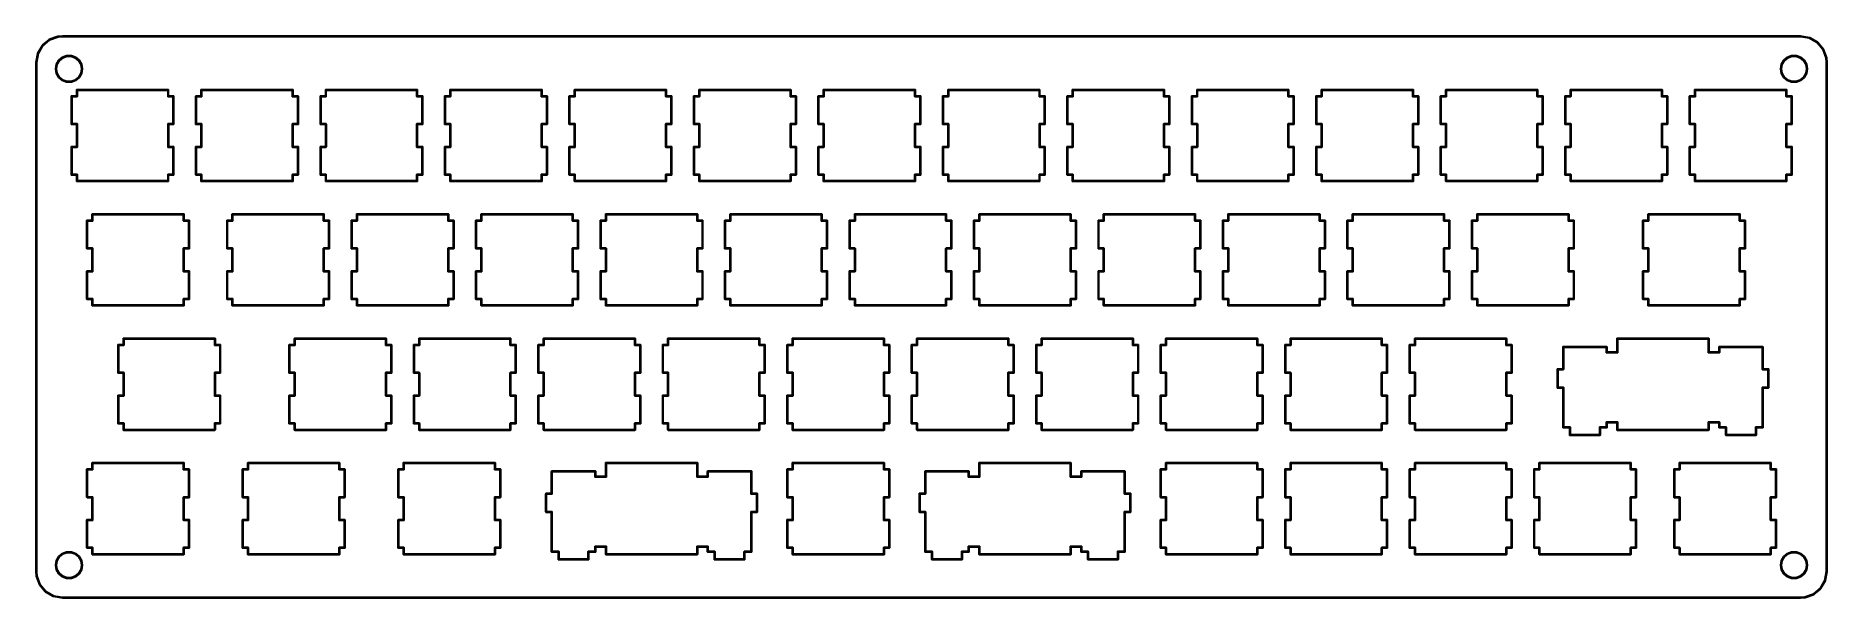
# Model space of a CAD drawing. Extents: x 12 to 286, y -147 to -61.
import ezdxf

# ---------------------------------------------------------------- set-up
doc = ezdxf.new("R2010")
doc.units = 0
doc.header["$MEASUREMENT"] = 0
doc.layers.add('BLACK', color=7, linetype='CONTINUOUS')

msp = doc.modelspace()

# ---------------------------------------------------------------- linework, layer by layer
at = {"layer": 'Black'}
for p, q in [((12.1763, -63.5944), (12.8709, -62.3913)), ((12.9942, -62.4778), (12.3128, -63.658)), ((12.8709, -62.3913), (12.8876, -62.3714)), ((12.8876, -62.3714), (13.9518, -61.4784)), ((12.8876, -62.3714), (12.8876, -62.3714)), ((14.0381, -61.6019), (12.9942, -62.4778)), ((13.9518, -61.4784), (13.9743, -61.4654)), ((13.9518, -61.4784), (13.9518, -61.4784)), ((13.9743, -61.4654), (15.2798, -60.9903)), ((15.3218, -61.1346), (14.0381, -61.6019)), ((15.2798, -60.9903), (15.2894, -60.9886)), ((15.2894, -60.9886), (15.2989, -60.9861)), ((15.2989, -60.9861), (15.9935, -60.9253)), ((16.0033, -61.075), (15.3218, -61.1346)), ((15.9935, -60.9253), (15.9968, -60.9256)), ((15.9968, -60.9256), (16, -60.925)), ((16, -60.925), (282, -60.925)), ((281.993, -61.075), (16.0033, -61.075)), ((283.342, -61.3128), (281.993, -61.075)), ((282, -60.925), (282.006, -60.9261)), ((282.006, -60.9261), (282.013, -60.9261)), ((282.013, -60.9261), (283.381, -61.1674)), ((284.522, -61.9942), (283.342, -61.3128)), ((283.381, -61.1674), (283.406, -61.1763)), ((283.406, -61.1763), (283.406, -61.1763)), ((283.406, -61.1763), (284.609, -61.8709)), ((285.398, -63.0381), (284.522, -61.9942)), ((284.609, -61.8709), (284.629, -61.8876)), ((284.629, -61.8876), (284.629, -61.8876)), ((284.629, -61.8876), (285.522, -62.9518)), ((285.865, -64.3218), (285.398, -63.0381)), ((285.522, -62.9518), (285.522, -62.9518)), ((285.522, -62.9518), (285.535, -62.9743)), ((285.535, -62.9743), (286.01, -64.2798)), ((11.925, -65), (11.9261, -64.9935)), ((11.925, -143), (11.925, -65)), ((11.9261, -64.987), (12.1674, -63.6189)), ((11.9261, -64.9935), (11.9261, -64.987)), ((12.3128, -63.658), (12.075, -65.0066)), ((12.075, -65.0066), (12.075, -142.997)), ((12.1674, -63.6189), (12.1763, -63.5944)), ((12.1763, -63.5944), (12.1763, -63.5944)), ((14.925, -66), (15.0501, -65.2903)), ((15.0501, -65.2903), (15.4105, -64.6662)), ((15.1911, -65.3416), (15.075, -66)), ((15.5254, -64.7626), (15.1911, -65.3416)), ((15.4105, -64.6662), (15.9625, -64.203)), ((16.0375, -64.3329), (15.5254, -64.7626)), ((15.9625, -64.203), (16.6397, -63.9565)), ((16.6657, -64.1042), (16.0375, -64.3329)), ((16.6397, -63.9565), (17.3603, -63.9565)), ((17.3343, -64.1042), (16.6657, -64.1042)), ((17.9625, -64.3329), (17.3343, -64.1042)), ((17.3603, -63.9565), (18.0375, -64.203)), ((18.4746, -64.7626), (17.9625, -64.3329)), ((18.0375, -64.203), (18.5895, -64.6662)), ((18.8089, -65.3416), (18.4746, -64.7626)), ((18.5895, -64.6662), (18.9499, -65.2903)), ((18.925, -66), (18.8089, -65.3416)), ((18.9499, -65.2903), (19.075, -66)), ((278.925, -66), (279.05, -65.2903)), ((279.05, -65.2903), (279.41, -64.6662)), ((279.191, -65.3416), (279.075, -66)), ((279.525, -64.7626), (279.191, -65.3416)), ((279.41, -64.6662), (279.962, -64.203)), ((280.037, -64.3329), (279.525, -64.7626)), ((279.962, -64.203), (280.64, -63.9565)), ((280.666, -64.1042), (280.037, -64.3329)), ((280.64, -63.9565), (281.36, -63.9565)), ((281.334, -64.1042), (280.666, -64.1042)), ((281.962, -64.3329), (281.334, -64.1042)), ((281.36, -63.9565), (282.037, -64.203)), ((282.475, -64.7626), (281.962, -64.3329)), ((282.037, -64.203), (282.59, -64.6662)), ((282.809, -65.3416), (282.475, -64.7626)), ((282.59, -64.6662), (282.95, -65.2903)), ((282.925, -66), (282.809, -65.3416)), ((282.95, -65.2903), (283.075, -66)), ((285.925, -65.0033), (285.865, -64.3218)), ((285.925, -142.993), (285.925, -65.0033)), ((286.01, -64.2798), (286.011, -64.2894)), ((286.011, -64.2894), (286.014, -64.2989)), ((286.014, -64.2989), (286.075, -64.9935)), ((286.075, -64.9935), (286.074, -64.9968)), ((286.074, -64.9968), (286.075, -65)), ((286.075, -65), (286.075, -143)), ((15.0501, -66.7097), (14.925, -66)), ((15.4105, -67.3338), (15.0501, -66.7097)), ((15.075, -66), (15.1911, -66.6584)), ((15.1911, -66.6584), (15.5254, -67.2374)), ((15.9625, -67.797), (15.4105, -67.3338)), ((15.5254, -67.2374), (16.0375, -67.6671)), ((16.6397, -68.0435), (15.9625, -67.797)), ((16.0375, -67.6671), (16.6657, -67.8958)), ((17.3603, -68.0435), (16.6397, -68.0435)), ((16.6657, -67.8958), (17.3343, -67.8958)), ((17.3343, -67.8958), (17.9625, -67.6671)), ((18.0375, -67.797), (17.3603, -68.0435)), ((17.9625, -67.6671), (18.4746, -67.2374)), ((18.5895, -67.3338), (18.0375, -67.797)), ((18.4746, -67.2374), (18.8089, -66.6584)), ((18.9499, -66.7097), (18.5895, -67.3338)), ((18.8089, -66.6584), (18.925, -66)), ((19.075, -66), (18.9499, -66.7097)), ((279.05, -66.7097), (278.925, -66)), ((279.41, -67.3338), (279.05, -66.7097)), ((279.075, -66), (279.191, -66.6584)), ((279.191, -66.6584), (279.525, -67.2374)), ((279.962, -67.797), (279.41, -67.3338)), ((279.525, -67.2374), (280.037, -67.6671)), ((280.64, -68.0435), (279.962, -67.797)), ((280.037, -67.6671), (280.666, -67.8958)), ((281.36, -68.0435), (280.64, -68.0435)), ((280.666, -67.8958), (281.334, -67.8958)), ((281.334, -67.8958), (281.962, -67.6671)), ((282.037, -67.797), (281.36, -68.0435)), ((281.962, -67.6671), (282.475, -67.2374)), ((282.59, -67.3338), (282.037, -67.797)), ((282.475, -67.2374), (282.809, -66.6584)), ((282.95, -66.7097), (282.59, -67.3338)), ((282.809, -66.6584), (282.925, -66)), ((283.075, -66), (282.95, -66.7097)), ((17.3209, -70.1954), (17.3221, -70.189)), ((17.3209, -74.4499), (17.3209, -70.1954)), ((17.3221, -70.1824), (17.3243, -70.1762)), ((17.3221, -70.189), (17.3221, -70.1824)), ((17.3243, -70.1762), (17.3255, -70.1698)), ((17.3255, -70.1698), (17.3288, -70.1641)), ((17.3288, -70.1641), (17.331, -70.1579)), ((17.331, -70.1579), (17.3352, -70.1529)), ((17.3352, -70.1529), (17.3385, -70.1472)), ((17.3385, -70.1472), (17.3435, -70.143)), ((17.3435, -70.143), (17.3477, -70.138)), ((17.3477, -70.138), (17.3534, -70.1347)), ((17.3534, -70.1347), (17.3584, -70.1305)), ((17.3584, -70.1305), (17.3646, -70.1282)), ((17.3646, -70.1282), (17.3703, -70.125)), ((17.3703, -70.125), (17.3768, -70.1238)), ((17.3768, -70.1238), (17.3829, -70.1216)), ((17.3829, -70.1216), (17.3895, -70.1216)), ((17.3895, -70.1216), (17.3959, -70.1204)), ((17.3959, -70.1204), (18.1337, -70.1204)), ((18.2087, -70.2704), (17.4709, -70.2704)), ((17.4709, -70.2704), (17.4709, -74.3749)), ((18.1337, -69.2018), (18.1428, -69.1769)), ((18.1337, -69.2282), (18.1337, -69.2018)), ((18.1337, -69.2283), (18.1337, -69.2282)), ((18.1337, -70.1204), (18.1337, -69.2283)), ((18.1428, -69.1769), (18.1598, -69.1566)), ((18.1598, -69.1566), (18.1827, -69.1434)), ((18.1827, -69.1434), (18.2087, -69.1388)), ((18.2087, -69.1388), (32.1788, -69.1388)), ((18.2152, -70.2693), (18.2087, -70.2704)), ((18.2218, -70.2693), (18.2152, -70.2693)), ((18.2279, -70.2671), (18.2218, -70.2693)), ((18.2344, -70.2659), (18.2279, -70.2671)), ((18.2401, -70.2626), (18.2344, -70.2659)), ((18.2462, -70.2604), (18.2401, -70.2626)), ((18.2513, -70.2562), (18.2462, -70.2604)), ((18.257, -70.2529), (18.2513, -70.2562)), ((18.2612, -70.2479), (18.257, -70.2529)), ((18.2662, -70.2436), (18.2612, -70.2479)), ((18.2695, -70.238), (18.2662, -70.2436)), ((18.2737, -70.2329), (18.2695, -70.238)), ((18.2759, -70.2268), (18.2737, -70.2329)), ((18.2792, -70.2211), (18.2759, -70.2268)), ((18.2804, -70.2146), (18.2792, -70.2211)), ((18.2826, -70.2085), (18.2804, -70.2146)), ((18.2837, -70.1954), (18.2826, -70.2019)), ((18.2826, -70.2019), (18.2826, -70.2085)), ((18.2837, -69.2912), (18.2837, -70.1954)), ((32.1037, -69.2912), (18.2837, -69.2912)), ((32.1037, -70.1954), (32.1037, -69.2912)), ((32.1049, -70.2019), (32.1037, -70.1954)), ((32.1049, -70.2085), (32.1049, -70.2019)), ((32.1071, -70.2146), (32.1049, -70.2085)), ((32.1083, -70.2211), (32.1071, -70.2146)), ((32.1116, -70.2268), (32.1083, -70.2211)), ((32.1138, -70.2329), (32.1116, -70.2268)), ((32.118, -70.238), (32.1138, -70.2329)), ((32.1213, -70.2436), (32.118, -70.238)), ((32.1263, -70.2479), (32.1213, -70.2436)), ((32.1305, -70.2529), (32.1263, -70.2479)), ((32.1362, -70.2562), (32.1305, -70.2529)), ((32.1412, -70.2604), (32.1362, -70.2562)), ((32.1474, -70.2626), (32.1412, -70.2604)), ((32.1531, -70.2659), (32.1474, -70.2626)), ((32.1596, -70.2671), (32.1531, -70.2659)), ((32.1657, -70.2693), (32.1596, -70.2671)), ((32.1723, -70.2693), (32.1657, -70.2693)), ((32.1788, -70.2704), (32.1723, -70.2693)), ((32.1788, -69.1388), (32.2048, -69.1434)), ((32.9166, -70.2704), (32.1788, -70.2704)), ((32.2048, -69.1434), (32.2277, -69.1566)), ((32.2277, -69.1566), (32.2447, -69.1769)), ((32.2447, -69.1769), (32.2538, -69.2018)), ((32.2538, -69.2282), (32.2537, -69.2283)), ((32.2537, -69.2283), (32.2537, -70.1204)), ((32.2537, -70.1204), (32.9915, -70.1204)), ((32.2538, -69.2018), (32.2538, -69.2282)), ((32.9166, -74.3749), (32.9166, -70.2704)), ((32.9915, -70.1204), (32.998, -70.1216)), ((32.998, -70.1216), (33.0046, -70.1216)), ((33.0046, -70.1216), (33.0107, -70.1238)), ((33.0107, -70.1238), (33.0172, -70.125)), ((33.0172, -70.125), (33.0229, -70.1282)), ((33.0229, -70.1282), (33.029, -70.1305)), ((33.029, -70.1305), (33.0341, -70.1347)), ((33.0341, -70.1347), (33.0398, -70.138)), ((33.0398, -70.138), (33.044, -70.143)), ((33.044, -70.143), (33.049, -70.1472)), ((33.049, -70.1472), (33.0523, -70.1529)), ((33.0523, -70.1529), (33.0565, -70.1579)), ((33.0565, -70.1579), (33.0587, -70.1641)), ((33.0587, -70.1641), (33.062, -70.1698)), ((33.062, -70.1698), (33.0632, -70.1762)), ((33.0632, -70.1762), (33.0654, -70.1824)), ((33.0654, -70.1824), (33.0654, -70.189)), ((33.0654, -70.189), (33.0665, -70.1954)), ((33.0665, -70.1954), (33.0665, -74.4499)), ((36.371, -70.1954), (36.3721, -70.189)), ((36.371, -74.4499), (36.371, -70.1954)), ((36.3721, -70.1824), (36.3743, -70.1762)), ((36.3721, -70.189), (36.3721, -70.1824)), ((36.3743, -70.1762), (36.3755, -70.1698)), ((36.3755, -70.1698), (36.3788, -70.1641)), ((36.3788, -70.1641), (36.381, -70.1579)), ((36.381, -70.1579), (36.3852, -70.1529)), ((36.3852, -70.1529), (36.3885, -70.1472)), ((36.3885, -70.1472), (36.3935, -70.143)), ((36.3935, -70.143), (36.3977, -70.138)), ((36.3977, -70.138), (36.4034, -70.1347)), ((36.4034, -70.1347), (36.4084, -70.1305)), ((36.4084, -70.1305), (36.4146, -70.1282)), ((36.4146, -70.1282), (36.4203, -70.125)), ((36.4203, -70.125), (36.4268, -70.1238)), ((36.4268, -70.1238), (36.4329, -70.1216)), ((36.4329, -70.1216), (36.4395, -70.1216)), ((36.4395, -70.1216), (36.4459, -70.1204)), ((36.4459, -70.1204), (37.1837, -70.1204)), ((37.2587, -70.2704), (36.5209, -70.2704)), ((36.5209, -70.2704), (36.5209, -74.3749)), ((37.1837, -69.2018), (37.1928, -69.1769)), ((37.1837, -69.2282), (37.1837, -69.2018)), ((37.1837, -69.2283), (37.1837, -69.2282)), ((37.1837, -70.1204), (37.1837, -69.2283)), ((37.1928, -69.1769), (37.2098, -69.1566)), ((37.2098, -69.1566), (37.2327, -69.1434)), ((37.2327, -69.1434), (37.2587, -69.1388)), ((37.2587, -69.1388), (51.2287, -69.1388)), ((37.2652, -70.2693), (37.2587, -70.2704)), ((37.2718, -70.2693), (37.2652, -70.2693)), ((37.2779, -70.2671), (37.2718, -70.2693)), ((37.2844, -70.2659), (37.2779, -70.2671)), ((37.2901, -70.2626), (37.2844, -70.2659)), ((37.2963, -70.2604), (37.2901, -70.2626)), ((37.3013, -70.2562), (37.2963, -70.2604)), ((37.307, -70.2529), (37.3013, -70.2562)), ((37.3112, -70.2479), (37.307, -70.2529)), ((37.3162, -70.2436), (37.3112, -70.2479)), ((37.3195, -70.238), (37.3162, -70.2436)), ((37.3237, -70.2329), (37.3195, -70.238)), ((37.3259, -70.2268), (37.3237, -70.2329)), ((37.3292, -70.2211), (37.3259, -70.2268)), ((37.3304, -70.2146), (37.3292, -70.2211)), ((37.3326, -70.2085), (37.3304, -70.2146)), ((37.3337, -70.1954), (37.3326, -70.2019)), ((37.3326, -70.2019), (37.3326, -70.2085)), ((37.3337, -69.2912), (37.3337, -70.1954)), ((51.1537, -69.2912), (37.3337, -69.2912)), ((51.1537, -70.1954), (51.1537, -69.2912)), ((51.1549, -70.2019), (51.1537, -70.1954)), ((51.1549, -70.2085), (51.1549, -70.2019)), ((51.1571, -70.2146), (51.1549, -70.2085)), ((51.1583, -70.2211), (51.1571, -70.2146)), ((51.1616, -70.2268), (51.1583, -70.2211)), ((51.1638, -70.2329), (51.1616, -70.2268)), ((51.168, -70.238), (51.1638, -70.2329)), ((51.1713, -70.2436), (51.168, -70.238)), ((51.1763, -70.2479), (51.1713, -70.2436)), ((51.1805, -70.2529), (51.1763, -70.2479)), ((51.1862, -70.2562), (51.1805, -70.2529)), ((51.1912, -70.2604), (51.1862, -70.2562)), ((51.1974, -70.2626), (51.1912, -70.2604)), ((51.2031, -70.2659), (51.1974, -70.2626)), ((51.2096, -70.2671), (51.2031, -70.2659)), ((51.2157, -70.2693), (51.2096, -70.2671)), ((51.2223, -70.2693), (51.2157, -70.2693)), ((51.2287, -70.2704), (51.2223, -70.2693)), ((51.2287, -69.1388), (51.2548, -69.1434)), ((51.9665, -70.2704), (51.2287, -70.2704)), ((51.2548, -69.1434), (51.2777, -69.1566)), ((51.2777, -69.1566), (51.2947, -69.1769)), ((51.2947, -69.1769), (51.3038, -69.2018)), ((51.3038, -69.2018), (51.3038, -69.2282)), ((51.3038, -69.2282), (51.3038, -69.2283)), ((51.3038, -69.2283), (51.3038, -70.1204)), ((51.3038, -70.1204), (52.0416, -70.1204)), ((51.9665, -74.3749), (51.9665, -70.2704)), ((52.0416, -70.1204), (52.048, -70.1216)), ((52.048, -70.1216), (52.0546, -70.1216)), ((52.0546, -70.1216), (52.0607, -70.1238)), ((52.0607, -70.1238), (52.0672, -70.125)), ((52.0672, -70.125), (52.0729, -70.1282)), ((52.0729, -70.1282), (52.079, -70.1305)), ((52.079, -70.1305), (52.0841, -70.1347)), ((52.0841, -70.1347), (52.0898, -70.138)), ((52.0898, -70.138), (52.094, -70.143)), ((52.094, -70.143), (52.099, -70.1472)), ((52.099, -70.1472), (52.1023, -70.1529)), ((52.1023, -70.1529), (52.1065, -70.1579)), ((52.1065, -70.1579), (52.1087, -70.1641)), ((52.1087, -70.1641), (52.112, -70.1698)), ((52.112, -70.1698), (52.1132, -70.1762)), ((52.1132, -70.1762), (52.1154, -70.1824)), ((52.1154, -70.1824), (52.1154, -70.189)), ((52.1154, -70.189), (52.1165, -70.1954)), ((52.1165, -70.1954), (52.1165, -74.4499)), ((55.4209, -70.1954), (55.4221, -70.189)), ((55.4209, -74.4499), (55.4209, -70.1954)), ((55.4221, -70.1824), (55.4243, -70.1762)), ((55.4221, -70.189), (55.4221, -70.1824)), ((55.4243, -70.1762), (55.4255, -70.1698)), ((55.4255, -70.1698), (55.4288, -70.1641)), ((55.4288, -70.1641), (55.431, -70.1579)), ((55.431, -70.1579), (55.4352, -70.1529)), ((55.4352, -70.1529), (55.4385, -70.1472)), ((55.4385, -70.1472), (55.4435, -70.143)), ((55.4435, -70.143), (55.4477, -70.138)), ((55.4477, -70.138), (55.4534, -70.1347)), ((55.4534, -70.1347), (55.4584, -70.1305)), ((55.4584, -70.1305), (55.4646, -70.1282)), ((55.4646, -70.1282), (55.4703, -70.125)), ((55.4703, -70.125), (55.4768, -70.1238)), ((55.4768, -70.1238), (55.4829, -70.1216)), ((55.4829, -70.1216), (55.4895, -70.1216)), ((55.4895, -70.1216), (55.496, -70.1204)), ((55.496, -70.1204), (56.2338, -70.1204)), ((56.3087, -70.2704), (55.5709, -70.2704)), ((55.5709, -70.2704), (55.5709, -74.3749)), ((56.2337, -69.2018), (56.2428, -69.1769)), ((56.2337, -69.2282), (56.2337, -69.2018)), ((56.2338, -69.2283), (56.2337, -69.2282)), ((56.2338, -70.1204), (56.2338, -69.2283)), ((56.2428, -69.1769), (56.2598, -69.1566)), ((56.2598, -69.1566), (56.2827, -69.1434)), ((56.2827, -69.1434), (56.3087, -69.1388)), ((56.3087, -69.1388), (70.2788, -69.1388)), ((56.3152, -70.2693), (56.3087, -70.2704)), ((56.3218, -70.2693), (56.3152, -70.2693)), ((56.3279, -70.2671), (56.3218, -70.2693)), ((56.3344, -70.2659), (56.3279, -70.2671)), ((56.3401, -70.2626), (56.3344, -70.2659)), ((56.3462, -70.2604), (56.3401, -70.2626)), ((56.3513, -70.2562), (56.3462, -70.2604)), ((56.357, -70.2529), (56.3513, -70.2562)), ((56.3612, -70.2479), (56.357, -70.2529)), ((56.3662, -70.2436), (56.3612, -70.2479)), ((56.3695, -70.238), (56.3662, -70.2436)), ((56.3737, -70.2329), (56.3695, -70.238)), ((56.3759, -70.2268), (56.3737, -70.2329)), ((56.3792, -70.2211), (56.3759, -70.2268)), ((56.3804, -70.2146), (56.3792, -70.2211)), ((56.3826, -70.2085), (56.3804, -70.2146)), ((56.3837, -70.1954), (56.3826, -70.2019)), ((56.3826, -70.2019), (56.3826, -70.2085)), ((56.3837, -69.2912), (56.3837, -70.1954)), ((70.2037, -69.2912), (56.3837, -69.2912)), ((70.2037, -70.1954), (70.2037, -69.2912)), ((70.2049, -70.2019), (70.2037, -70.1954)), ((70.2049, -70.2085), (70.2049, -70.2019)), ((70.2071, -70.2146), (70.2049, -70.2085)), ((70.2083, -70.2211), (70.2071, -70.2146)), ((70.2116, -70.2268), (70.2083, -70.2211)), ((70.2138, -70.2329), (70.2116, -70.2268)), ((70.218, -70.238), (70.2138, -70.2329)), ((70.2213, -70.2436), (70.218, -70.238)), ((70.2263, -70.2479), (70.2213, -70.2436)), ((70.2305, -70.2529), (70.2263, -70.2479)), ((70.2362, -70.2562), (70.2305, -70.2529)), ((70.2412, -70.2604), (70.2362, -70.2562)), ((70.2474, -70.2626), (70.2412, -70.2604)), ((70.2531, -70.2659), (70.2474, -70.2626)), ((70.2596, -70.2671), (70.2531, -70.2659)), ((70.2657, -70.2693), (70.2596, -70.2671)), ((70.2723, -70.2693), (70.2657, -70.2693)), ((70.2788, -70.2704), (70.2723, -70.2693)), ((70.2788, -69.1388), (70.3048, -69.1434)), ((71.0165, -70.2704), (70.2788, -70.2704)), ((70.3048, -69.1434), (70.3277, -69.1566)), ((70.3277, -69.1566), (70.3447, -69.1769)), ((70.3447, -69.1769), (70.3538, -69.2018)), ((70.3538, -69.2282), (70.3537, -69.2283)), ((70.3537, -69.2283), (70.3537, -70.1204)), ((70.3537, -70.1204), (71.0915, -70.1204)), ((70.3538, -69.2018), (70.3538, -69.2282)), ((71.0165, -74.3749), (71.0165, -70.2704)), ((71.0915, -70.1204), (71.098, -70.1216)), ((71.098, -70.1216), (71.1046, -70.1216)), ((71.1046, -70.1216), (71.1107, -70.1238)), ((71.1107, -70.1238), (71.1172, -70.125)), ((71.1172, -70.125), (71.1229, -70.1282)), ((71.1229, -70.1282), (71.129, -70.1305)), ((71.129, -70.1305), (71.1341, -70.1347)), ((71.1341, -70.1347), (71.1398, -70.138)), ((71.1398, -70.138), (71.144, -70.143)), ((71.144, -70.143), (71.149, -70.1472)), ((71.149, -70.1472), (71.1523, -70.1529)), ((71.1523, -70.1529), (71.1565, -70.1579)), ((71.1565, -70.1579), (71.1587, -70.1641)), ((71.1587, -70.1641), (71.162, -70.1698)), ((71.162, -70.1698), (71.1632, -70.1762)), ((71.1632, -70.1762), (71.1654, -70.1824)), ((71.1654, -70.1824), (71.1654, -70.189)), ((71.1654, -70.189), (71.1666, -70.1954)), ((71.1666, -70.1954), (71.1666, -74.4499)), ((74.471, -70.1954), (74.4721, -70.189)), ((74.471, -74.4499), (74.471, -70.1954)), ((74.4721, -70.1824), (74.4743, -70.1762)), ((74.4721, -70.189), (74.4721, -70.1824)), ((74.4743, -70.1762), (74.4755, -70.1698)), ((74.4755, -70.1698), (74.4788, -70.1641)), ((74.4788, -70.1641), (74.481, -70.1579)), ((74.481, -70.1579), (74.4852, -70.1529)), ((74.4852, -70.1529), (74.4885, -70.1472)), ((74.4885, -70.1472), (74.4935, -70.143)), ((74.4935, -70.143), (74.4977, -70.138)), ((74.4977, -70.138), (74.5034, -70.1347)), ((74.5034, -70.1347), (74.5084, -70.1305)), ((74.5084, -70.1305), (74.5146, -70.1282)), ((74.5146, -70.1282), (74.5203, -70.125)), ((74.5203, -70.125), (74.5268, -70.1238)), ((74.5268, -70.1238), (74.5329, -70.1216)), ((74.5329, -70.1216), (74.5395, -70.1216)), ((74.5395, -70.1216), (74.5459, -70.1204)), ((74.5459, -70.1204), (75.2837, -70.1204)), ((75.3588, -70.2704), (74.6209, -70.2704)), ((74.6209, -70.2704), (74.6209, -74.3749)), ((75.2837, -69.2018), (75.2928, -69.1769)), ((75.2837, -69.2282), (75.2837, -69.2018)), ((75.2837, -69.2283), (75.2837, -69.2282)), ((75.2837, -70.1204), (75.2837, -69.2283)), ((75.2928, -69.1769), (75.3098, -69.1566)), ((75.3098, -69.1566), (75.3327, -69.1434)), ((75.3327, -69.1434), (75.3588, -69.1388)), ((75.3588, -69.1388), (89.3287, -69.1388)), ((75.3652, -70.2693), (75.3588, -70.2704)), ((75.3718, -70.2693), (75.3652, -70.2693)), ((75.3779, -70.2671), (75.3718, -70.2693)), ((75.3844, -70.2659), (75.3779, -70.2671)), ((75.3901, -70.2626), (75.3844, -70.2659)), ((75.3962, -70.2604), (75.3901, -70.2626)), ((75.4013, -70.2562), (75.3962, -70.2604)), ((75.407, -70.2529), (75.4013, -70.2562)), ((75.4112, -70.2479), (75.407, -70.2529)), ((75.4162, -70.2436), (75.4112, -70.2479)), ((75.4195, -70.238), (75.4162, -70.2436)), ((75.4237, -70.2329), (75.4195, -70.238)), ((75.4259, -70.2268), (75.4237, -70.2329)), ((75.4292, -70.2211), (75.4259, -70.2268)), ((75.4304, -70.2146), (75.4292, -70.2211)), ((75.4326, -70.2085), (75.4304, -70.2146)), ((75.4338, -70.1954), (75.4326, -70.2019)), ((75.4326, -70.2019), (75.4326, -70.2085)), ((75.4338, -69.2912), (75.4338, -70.1954)), ((89.2537, -69.2912), (75.4338, -69.2912)), ((89.2537, -70.1954), (89.2537, -69.2912)), ((89.2549, -70.2019), (89.2537, -70.1954)), ((89.2549, -70.2085), (89.2549, -70.2019)), ((89.2571, -70.2146), (89.2549, -70.2085)), ((89.2583, -70.2211), (89.2571, -70.2146)), ((89.2616, -70.2268), (89.2583, -70.2211)), ((89.2638, -70.2329), (89.2616, -70.2268)), ((89.268, -70.238), (89.2638, -70.2329)), ((89.2713, -70.2436), (89.268, -70.238)), ((89.2763, -70.2479), (89.2713, -70.2436)), ((89.2805, -70.2529), (89.2763, -70.2479)), ((89.2862, -70.2562), (89.2805, -70.2529)), ((89.2912, -70.2604), (89.2862, -70.2562)), ((89.2974, -70.2626), (89.2912, -70.2604)), ((89.3031, -70.2659), (89.2974, -70.2626)), ((89.3096, -70.2671), (89.3031, -70.2659)), ((89.3157, -70.2693), (89.3096, -70.2671)), ((89.3223, -70.2693), (89.3157, -70.2693)), ((89.3287, -70.2704), (89.3223, -70.2693)), ((89.3287, -69.1388), (89.3548, -69.1434)), ((90.0665, -70.2704), (89.3287, -70.2704)), ((89.3548, -69.1434), (89.3777, -69.1566)), ((89.3777, -69.1566), (89.3947, -69.1769)), ((89.3947, -69.1769), (89.4038, -69.2018)), ((89.4038, -69.2018), (89.4038, -69.2282)), ((89.4038, -69.2282), (89.4038, -69.2283)), ((89.4038, -69.2283), (89.4038, -70.1204)), ((89.4038, -70.1204), (90.1415, -70.1204)), ((90.0665, -74.3749), (90.0665, -70.2704)), ((90.1415, -70.1204), (90.148, -70.1216)), ((90.148, -70.1216), (90.1546, -70.1216)), ((90.1546, -70.1216), (90.1607, -70.1238)), ((90.1607, -70.1238), (90.1672, -70.125)), ((90.1672, -70.125), (90.1729, -70.1282)), ((90.1729, -70.1282), (90.179, -70.1305)), ((90.179, -70.1305), (90.1841, -70.1347)), ((90.1841, -70.1347), (90.1898, -70.138)), ((90.1898, -70.138), (90.194, -70.143)), ((90.194, -70.143), (90.199, -70.1472)), ((90.199, -70.1472), (90.2023, -70.1529)), ((90.2023, -70.1529), (90.2065, -70.1579)), ((90.2065, -70.1579), (90.2087, -70.1641)), ((90.2087, -70.1641), (90.212, -70.1698)), ((90.212, -70.1698), (90.2132, -70.1762)), ((90.2132, -70.1762), (90.2154, -70.1824)), ((90.2154, -70.1824), (90.2154, -70.189)), ((90.2154, -70.189), (90.2165, -70.1954)), ((90.2165, -70.1954), (90.2165, -74.4499)), ((93.5209, -70.1954), (93.5221, -70.189)), ((93.5209, -74.4499), (93.5209, -70.1954)), ((93.5221, -70.1824), (93.5243, -70.1762)), ((93.5221, -70.189), (93.5221, -70.1824)), ((93.5243, -70.1762), (93.5255, -70.1698)), ((93.5255, -70.1698), (93.5288, -70.1641)), ((93.5288, -70.1641), (93.531, -70.1579)), ((93.531, -70.1579), (93.5352, -70.1529)), ((93.5352, -70.1529), (93.5385, -70.1472)), ((93.5385, -70.1472), (93.5435, -70.143)), ((93.5435, -70.143), (93.5477, -70.138)), ((93.5477, -70.138), (93.5534, -70.1347)), ((93.5534, -70.1347), (93.5584, -70.1305)), ((93.5584, -70.1305), (93.5646, -70.1282)), ((93.5646, -70.1282), (93.5703, -70.125)), ((93.5703, -70.125), (93.5768, -70.1238)), ((93.5768, -70.1238), (93.5829, -70.1216)), ((93.5829, -70.1216), (93.5895, -70.1216)), ((93.5895, -70.1216), (93.596, -70.1204)), ((93.596, -70.1204), (94.3337, -70.1204)), ((94.4087, -70.2704), (93.6709, -70.2704)), ((93.6709, -70.2704), (93.6709, -74.3749)), ((94.3337, -69.2018), (94.3428, -69.1769)), ((94.3337, -69.2282), (94.3337, -69.2018)), ((94.3337, -69.2283), (94.3337, -69.2282)), ((94.3337, -70.1204), (94.3337, -69.2283)), ((94.3428, -69.1769), (94.3598, -69.1566)), ((94.3598, -69.1566), (94.3827, -69.1434)), ((94.3827, -69.1434), (94.4087, -69.1388)), ((94.4087, -69.1388), (108.379, -69.1388)), ((94.4152, -70.2693), (94.4087, -70.2704)), ((94.4218, -70.2693), (94.4152, -70.2693)), ((94.4279, -70.2671), (94.4218, -70.2693)), ((94.4344, -70.2659), (94.4279, -70.2671)), ((94.4401, -70.2626), (94.4344, -70.2659)), ((94.4462, -70.2604), (94.4401, -70.2626)), ((94.4513, -70.2562), (94.4462, -70.2604)), ((94.457, -70.2529), (94.4513, -70.2562)), ((94.4612, -70.2479), (94.457, -70.2529)), ((94.4662, -70.2436), (94.4612, -70.2479)), ((94.4695, -70.238), (94.4662, -70.2436)), ((94.4737, -70.2329), (94.4695, -70.238)), ((94.4759, -70.2268), (94.4737, -70.2329)), ((94.4792, -70.2211), (94.4759, -70.2268)), ((94.4804, -70.2146), (94.4792, -70.2211)), ((94.4826, -70.2085), (94.4804, -70.2146)), ((94.4838, -70.1954), (94.4826, -70.2019)), ((94.4826, -70.2019), (94.4826, -70.2085)), ((94.4838, -69.2912), (94.4838, -70.1954)), ((108.304, -69.2912), (94.4838, -69.2912)), ((108.304, -70.1954), (108.304, -69.2912)), ((108.305, -70.2019), (108.304, -70.1954)), ((108.305, -70.2085), (108.305, -70.2019)), ((108.307, -70.2146), (108.305, -70.2085)), ((108.308, -70.2211), (108.307, -70.2146)), ((108.312, -70.2268), (108.308, -70.2211)), ((108.314, -70.2329), (108.312, -70.2268)), ((108.318, -70.238), (108.314, -70.2329)), ((108.321, -70.2436), (108.318, -70.238)), ((108.326, -70.2479), (108.321, -70.2436)), ((108.331, -70.2529), (108.326, -70.2479)), ((108.336, -70.2562), (108.331, -70.2529)), ((108.341, -70.2604), (108.336, -70.2562)), ((108.347, -70.2626), (108.341, -70.2604)), ((108.353, -70.2659), (108.347, -70.2626)), ((108.36, -70.2671), (108.353, -70.2659)), ((108.366, -70.2693), (108.36, -70.2671)), ((108.372, -70.2693), (108.366, -70.2693)), ((108.379, -70.2704), (108.372, -70.2693)), ((108.379, -69.1388), (108.405, -69.1434)), ((109.117, -70.2704), (108.379, -70.2704)), ((108.405, -69.1434), (108.428, -69.1566)), ((108.428, -69.1566), (108.445, -69.1769)), ((108.445, -69.1769), (108.454, -69.2018)), ((108.454, -69.2018), (108.454, -69.2282)), ((108.454, -69.2282), (108.454, -69.2283)), ((108.454, -69.2283), (108.454, -70.1204)), ((108.454, -70.1204), (109.192, -70.1204)), ((109.117, -74.3749), (109.117, -70.2704)), ((109.192, -70.1204), (109.198, -70.1216)), ((109.198, -70.1216), (109.205, -70.1216)), ((109.205, -70.1216), (109.211, -70.1238)), ((109.211, -70.1238), (109.217, -70.125)), ((109.217, -70.125), (109.223, -70.1282)), ((109.223, -70.1282), (109.229, -70.1305)), ((109.229, -70.1305), (109.234, -70.1347)), ((109.234, -70.1347), (109.24, -70.138)), ((109.24, -70.138), (109.244, -70.143)), ((109.244, -70.143), (109.249, -70.1472)), ((109.249, -70.1472), (109.252, -70.1529)), ((109.252, -70.1529), (109.257, -70.1579)), ((109.257, -70.1579), (109.259, -70.1641)), ((109.259, -70.1641), (109.262, -70.1698)), ((109.262, -70.1698), (109.263, -70.1762)), ((109.263, -70.1762), (109.265, -70.1824)), ((109.265, -70.1824), (109.265, -70.189)), ((109.265, -70.189), (109.267, -70.1954)), ((109.267, -70.1954), (109.267, -74.4499)), ((112.571, -70.1954), (112.572, -70.189)), ((112.571, -74.4499), (112.571, -70.1954)), ((112.572, -70.1824), (112.574, -70.1762)), ((112.572, -70.189), (112.572, -70.1824)), ((112.574, -70.1762), (112.575, -70.1698)), ((112.575, -70.1698), (112.579, -70.1641)), ((112.579, -70.1641), (112.581, -70.1579)), ((112.581, -70.1579), (112.585, -70.1529)), ((112.585, -70.1529), (112.588, -70.1472)), ((112.588, -70.1472), (112.594, -70.143)), ((112.594, -70.143), (112.598, -70.138)), ((112.598, -70.138), (112.603, -70.1347)), ((112.603, -70.1347), (112.608, -70.1305)), ((112.608, -70.1305), (112.615, -70.1282)), ((112.615, -70.1282), (112.62, -70.125)), ((112.62, -70.125), (112.627, -70.1238)), ((112.627, -70.1238), (112.633, -70.1216)), ((112.633, -70.1216), (112.639, -70.1216)), ((112.639, -70.1216), (112.646, -70.1204)), ((112.646, -70.1204), (113.384, -70.1204)), ((113.459, -70.2704), (112.721, -70.2704)), ((112.721, -70.2704), (112.721, -74.3749)), ((113.384, -69.2018), (113.393, -69.1769)), ((113.384, -69.2282), (113.384, -69.2018)), ((113.384, -69.2283), (113.384, -69.2282)), ((113.384, -70.1204), (113.384, -69.2283)), ((113.393, -69.1769), (113.41, -69.1566)), ((113.41, -69.1566), (113.433, -69.1434)), ((113.433, -69.1434), (113.459, -69.1388)), ((113.459, -69.1388), (127.429, -69.1388)), ((113.465, -70.2693), (113.459, -70.2704)), ((113.472, -70.2693), (113.465, -70.2693)), ((113.478, -70.2671), (113.472, -70.2693)), ((113.484, -70.2659), (113.478, -70.2671)), ((113.49, -70.2626), (113.484, -70.2659)), ((113.496, -70.2604), (113.49, -70.2626)), ((113.501, -70.2562), (113.496, -70.2604)), ((113.507, -70.2529), (113.501, -70.2562)), ((113.511, -70.2479), (113.507, -70.2529)), ((113.516, -70.2436), (113.511, -70.2479)), ((113.519, -70.238), (113.516, -70.2436)), ((113.524, -70.2329), (113.519, -70.238)), ((113.526, -70.2268), (113.524, -70.2329)), ((113.529, -70.2211), (113.526, -70.2268)), ((113.53, -70.2146), (113.529, -70.2211)), ((113.533, -70.2085), (113.53, -70.2146)), ((113.534, -70.1954), (113.533, -70.2019)), ((113.533, -70.2019), (113.533, -70.2085)), ((113.534, -69.2912), (113.534, -70.1954)), ((127.354, -69.2912), (113.534, -69.2912)), ((127.354, -70.1954), (127.354, -69.2912)), ((127.355, -70.2019), (127.354, -70.1954)), ((127.355, -70.2085), (127.355, -70.2019)), ((127.357, -70.2146), (127.355, -70.2085)), ((127.358, -70.2211), (127.357, -70.2146)), ((127.362, -70.2268), (127.358, -70.2211)), ((127.364, -70.2329), (127.362, -70.2268)), ((127.368, -70.238), (127.364, -70.2329)), ((127.371, -70.2436), (127.368, -70.238)), ((127.376, -70.2479), (127.371, -70.2436)), ((127.381, -70.2529), (127.376, -70.2479)), ((127.386, -70.2562), (127.381, -70.2529)), ((127.391, -70.2604), (127.386, -70.2562)), ((127.397, -70.2626), (127.391, -70.2604)), ((127.403, -70.2659), (127.397, -70.2626)), ((127.41, -70.2671), (127.403, -70.2659)), ((127.416, -70.2693), (127.41, -70.2671)), ((127.422, -70.2693), (127.416, -70.2693)), ((127.429, -70.2704), (127.422, -70.2693)), ((127.429, -69.1388), (127.455, -69.1434)), ((128.167, -70.2704), (127.429, -70.2704)), ((127.455, -69.1434), (127.478, -69.1566)), ((127.478, -69.1566), (127.495, -69.1769)), ((127.495, -69.1769), (127.504, -69.2018)), ((127.504, -69.2018), (127.504, -69.2282)), ((127.504, -69.2282), (127.504, -69.2283)), ((127.504, -69.2283), (127.504, -70.1204)), ((127.504, -70.1204), (128.242, -70.1204)), ((128.167, -74.3749), (128.167, -70.2704)), ((128.242, -70.1204), (128.248, -70.1216)), ((128.248, -70.1216), (128.255, -70.1216)), ((128.255, -70.1216), (128.261, -70.1238)), ((128.261, -70.1238), (128.267, -70.125)), ((128.267, -70.125), (128.273, -70.1282)), ((128.273, -70.1282), (128.279, -70.1305)), ((128.279, -70.1305), (128.284, -70.1347)), ((128.284, -70.1347), (128.29, -70.138)), ((128.29, -70.138), (128.294, -70.143)), ((128.294, -70.143), (128.299, -70.1472)), ((128.299, -70.1472), (128.302, -70.1529)), ((128.302, -70.1529), (128.307, -70.1579)), ((128.307, -70.1579), (128.309, -70.1641)), ((128.309, -70.1641), (128.312, -70.1698)), ((128.312, -70.1698), (128.313, -70.1762)), ((128.313, -70.1762), (128.315, -70.1824)), ((128.315, -70.1824), (128.315, -70.189)), ((128.315, -70.189), (128.317, -70.1954)), ((128.317, -70.1954), (128.317, -74.4499)), ((131.621, -70.1954), (131.622, -70.189)), ((131.621, -74.4499), (131.621, -70.1954)), ((131.622, -70.1824), (131.624, -70.1762)), ((131.622, -70.189), (131.622, -70.1824)), ((131.624, -70.1762), (131.625, -70.1698)), ((131.625, -70.1698), (131.629, -70.1641)), ((131.629, -70.1641), (131.631, -70.1579)), ((131.631, -70.1579), (131.635, -70.1529)), ((131.635, -70.1529), (131.638, -70.1472)), ((131.638, -70.1472), (131.644, -70.143)), ((131.644, -70.143), (131.648, -70.138)), ((131.648, -70.138), (131.653, -70.1347)), ((131.653, -70.1347), (131.658, -70.1305)), ((131.658, -70.1305), (131.665, -70.1282)), ((131.665, -70.1282), (131.67, -70.125)), ((131.67, -70.125), (131.677, -70.1238)), ((131.677, -70.1238), (131.683, -70.1216)), ((131.683, -70.1216), (131.689, -70.1216)), ((131.689, -70.1216), (131.696, -70.1204)), ((131.696, -70.1204), (132.434, -70.1204)), ((132.509, -70.2704), (131.771, -70.2704)), ((131.771, -70.2704), (131.771, -74.3749)), ((132.434, -69.2018), (132.443, -69.1769)), ((132.434, -69.2282), (132.434, -69.2018)), ((132.434, -69.2283), (132.434, -69.2282)), ((132.434, -70.1204), (132.434, -69.2283)), ((132.443, -69.1769), (132.46, -69.1566)), ((132.46, -69.1566), (132.483, -69.1434)), ((132.483, -69.1434), (132.509, -69.1388)), ((132.509, -69.1388), (146.479, -69.1388)), ((132.515, -70.2693), (132.509, -70.2704)), ((132.522, -70.2693), (132.515, -70.2693)), ((132.528, -70.2671), (132.522, -70.2693)), ((132.534, -70.2659), (132.528, -70.2671)), ((132.54, -70.2626), (132.534, -70.2659)), ((132.546, -70.2604), (132.54, -70.2626)), ((132.551, -70.2562), (132.546, -70.2604)), ((132.557, -70.2529), (132.551, -70.2562)), ((132.561, -70.2479), (132.557, -70.2529)), ((132.566, -70.2436), (132.561, -70.2479)), ((132.569, -70.238), (132.566, -70.2436)), ((132.574, -70.2329), (132.569, -70.238)), ((132.576, -70.2268), (132.574, -70.2329)), ((132.579, -70.2211), (132.576, -70.2268)), ((132.58, -70.2146), (132.579, -70.2211)), ((132.583, -70.2085), (132.58, -70.2146)), ((132.584, -70.1954), (132.583, -70.2019)), ((132.583, -70.2019), (132.583, -70.2085)), ((132.584, -69.2912), (132.584, -70.1954)), ((146.404, -69.2912), (132.584, -69.2912)), ((146.404, -70.1954), (146.404, -69.2912)), ((146.405, -70.2019), (146.404, -70.1954)), ((146.405, -70.2085), (146.405, -70.2019)), ((146.407, -70.2146), (146.405, -70.2085)), ((146.408, -70.2211), (146.407, -70.2146)), ((146.412, -70.2268), (146.408, -70.2211)), ((146.414, -70.2329), (146.412, -70.2268)), ((146.418, -70.238), (146.414, -70.2329)), ((146.421, -70.2436), (146.418, -70.238)), ((146.426, -70.2479), (146.421, -70.2436)), ((146.431, -70.2529), (146.426, -70.2479)), ((146.436, -70.2562), (146.431, -70.2529)), ((146.441, -70.2604), (146.436, -70.2562)), ((146.447, -70.2626), (146.441, -70.2604)), ((146.453, -70.2659), (146.447, -70.2626)), ((146.46, -70.2671), (146.453, -70.2659)), ((146.466, -70.2693), (146.46, -70.2671)), ((146.472, -70.2693), (146.466, -70.2693)), ((146.479, -70.2704), (146.472, -70.2693)), ((146.479, -69.1388), (146.505, -69.1434)), ((147.217, -70.2704), (146.479, -70.2704)), ((146.505, -69.1434), (146.528, -69.1566)), ((146.528, -69.1566), (146.545, -69.1769)), ((146.545, -69.1769), (146.554, -69.2018)), ((146.554, -69.2018), (146.554, -69.2282)), ((146.554, -69.2282), (146.554, -69.2283)), ((146.554, -69.2283), (146.554, -70.1204)), ((146.554, -70.1204), (147.292, -70.1204)), ((147.217, -74.3749), (147.217, -70.2704)), ((147.292, -70.1204), (147.298, -70.1216)), ((147.298, -70.1216), (147.305, -70.1216)), ((147.305, -70.1216), (147.311, -70.1238)), ((147.311, -70.1238), (147.317, -70.125)), ((147.317, -70.125), (147.323, -70.1282)), ((147.323, -70.1282), (147.329, -70.1305)), ((147.329, -70.1305), (147.334, -70.1347)), ((147.334, -70.1347), (147.34, -70.138)), ((147.34, -70.138), (147.344, -70.143)), ((147.344, -70.143), (147.349, -70.1472)), ((147.349, -70.1472), (147.352, -70.1529)), ((147.352, -70.1529), (147.357, -70.1579)), ((147.357, -70.1579), (147.359, -70.1641)), ((147.359, -70.1641), (147.362, -70.1698)), ((147.362, -70.1698), (147.363, -70.1762)), ((147.363, -70.1762), (147.365, -70.1824)), ((147.365, -70.1824), (147.365, -70.189)), ((147.365, -70.189), (147.367, -70.1954)), ((147.367, -70.1954), (147.367, -74.4499)), ((150.671, -70.1954), (150.672, -70.189)), ((150.671, -74.4499), (150.671, -70.1954)), ((150.672, -70.1824), (150.674, -70.1762)), ((150.672, -70.189), (150.672, -70.1824)), ((150.674, -70.1762), (150.675, -70.1698)), ((150.675, -70.1698), (150.679, -70.1641)), ((150.679, -70.1641), (150.681, -70.1579)), ((150.681, -70.1579), (150.685, -70.1529)), ((150.685, -70.1529), (150.688, -70.1472)), ((150.688, -70.1472), (150.694, -70.143)), ((150.694, -70.143), (150.698, -70.138)), ((150.698, -70.138), (150.703, -70.1347)), ((150.703, -70.1347), (150.708, -70.1305)), ((150.708, -70.1305), (150.715, -70.1282)), ((150.715, -70.1282), (150.72, -70.125)), ((150.72, -70.125), (150.727, -70.1238)), ((150.727, -70.1238), (150.733, -70.1216)), ((150.733, -70.1216), (150.739, -70.1216)), ((150.739, -70.1216), (150.746, -70.1204)), ((150.746, -70.1204), (151.484, -70.1204)), ((151.559, -70.2704), (150.821, -70.2704)), ((150.821, -70.2704), (150.821, -74.3749)), ((151.484, -69.2018), (151.493, -69.1769)), ((151.484, -69.2282), (151.484, -69.2018)), ((151.484, -69.2283), (151.484, -69.2282)), ((151.484, -70.1204), (151.484, -69.2283)), ((151.493, -69.1769), (151.51, -69.1566)), ((151.51, -69.1566), (151.533, -69.1434)), ((151.533, -69.1434), (151.559, -69.1388)), ((151.559, -69.1388), (165.529, -69.1388)), ((151.565, -70.2693), (151.559, -70.2704)), ((151.572, -70.2693), (151.565, -70.2693)), ((151.578, -70.2671), (151.572, -70.2693)), ((151.584, -70.2659), (151.578, -70.2671)), ((151.59, -70.2626), (151.584, -70.2659)), ((151.596, -70.2604), (151.59, -70.2626)), ((151.601, -70.2562), (151.596, -70.2604)), ((151.607, -70.2529), (151.601, -70.2562)), ((151.611, -70.2479), (151.607, -70.2529)), ((151.616, -70.2436), (151.611, -70.2479)), ((151.619, -70.238), (151.616, -70.2436)), ((151.624, -70.2329), (151.619, -70.238)), ((151.626, -70.2268), (151.624, -70.2329)), ((151.629, -70.2211), (151.626, -70.2268)), ((151.63, -70.2146), (151.629, -70.2211)), ((151.633, -70.2085), (151.63, -70.2146)), ((151.634, -70.1954), (151.633, -70.2019)), ((151.633, -70.2019), (151.633, -70.2085)), ((151.634, -69.2912), (151.634, -70.1954)), ((165.454, -69.2912), (151.634, -69.2912)), ((165.454, -70.1954), (165.454, -69.2912)), ((165.455, -70.2019), (165.454, -70.1954)), ((165.455, -70.2085), (165.455, -70.2019)), ((165.457, -70.2146), (165.455, -70.2085)), ((165.458, -70.2211), (165.457, -70.2146)), ((165.462, -70.2268), (165.458, -70.2211)), ((165.464, -70.2329), (165.462, -70.2268)), ((165.468, -70.238), (165.464, -70.2329)), ((165.471, -70.2436), (165.468, -70.238)), ((165.476, -70.2479), (165.471, -70.2436)), ((165.481, -70.2529), (165.476, -70.2479)), ((165.486, -70.2562), (165.481, -70.2529)), ((165.491, -70.2604), (165.486, -70.2562)), ((165.497, -70.2626), (165.491, -70.2604)), ((165.503, -70.2659), (165.497, -70.2626)), ((165.51, -70.2671), (165.503, -70.2659)), ((165.516, -70.2693), (165.51, -70.2671)), ((165.522, -70.2693), (165.516, -70.2693)), ((165.529, -70.2704), (165.522, -70.2693)), ((165.529, -69.1388), (165.555, -69.1434)), ((166.267, -70.2704), (165.529, -70.2704)), ((165.555, -69.1434), (165.578, -69.1566)), ((165.578, -69.1566), (165.595, -69.1769)), ((165.595, -69.1769), (165.604, -69.2018)), ((165.604, -69.2018), (165.604, -69.2282)), ((165.604, -69.2282), (165.604, -69.2283)), ((165.604, -69.2283), (165.604, -70.1204)), ((165.604, -70.1204), (166.342, -70.1204)), ((166.267, -74.3749), (166.267, -70.2704)), ((166.342, -70.1204), (166.348, -70.1216)), ((166.348, -70.1216), (166.355, -70.1216)), ((166.355, -70.1216), (166.361, -70.1238)), ((166.361, -70.1238), (166.367, -70.125)), ((166.367, -70.125), (166.373, -70.1282)), ((166.373, -70.1282), (166.379, -70.1305)), ((166.379, -70.1305), (166.384, -70.1347)), ((166.384, -70.1347), (166.39, -70.138)), ((166.39, -70.138), (166.394, -70.143)), ((166.394, -70.143), (166.399, -70.1472)), ((166.399, -70.1472), (166.402, -70.1529)), ((166.402, -70.1529), (166.407, -70.1579)), ((166.407, -70.1579), (166.409, -70.1641)), ((166.409, -70.1641), (166.412, -70.1698)), ((166.412, -70.1698), (166.413, -70.1762)), ((166.413, -70.1762), (166.415, -70.1824)), ((166.415, -70.1824), (166.415, -70.189)), ((166.415, -70.189), (166.417, -70.1954)), ((166.417, -70.1954), (166.417, -74.4499)), ((169.721, -70.1954), (169.722, -70.189)), ((169.721, -74.4499), (169.721, -70.1954)), ((169.722, -70.1824), (169.724, -70.1762)), ((169.722, -70.189), (169.722, -70.1824)), ((169.724, -70.1762), (169.725, -70.1698)), ((169.725, -70.1698), (169.729, -70.1641)), ((169.729, -70.1641), (169.731, -70.1579)), ((169.731, -70.1579), (169.735, -70.1529)), ((169.735, -70.1529), (169.738, -70.1472)), ((169.738, -70.1472), (169.744, -70.143)), ((169.744, -70.143), (169.748, -70.138)), ((169.748, -70.138), (169.753, -70.1347)), ((169.753, -70.1347), (169.758, -70.1305)), ((169.758, -70.1305), (169.765, -70.1282)), ((169.765, -70.1282), (169.77, -70.125)), ((169.77, -70.125), (169.777, -70.1238)), ((169.777, -70.1238), (169.783, -70.1216)), ((169.783, -70.1216), (169.789, -70.1216)), ((169.789, -70.1216), (169.796, -70.1204)), ((169.796, -70.1204), (170.534, -70.1204)), ((170.609, -70.2704), (169.871, -70.2704)), ((169.871, -70.2704), (169.871, -74.3749)), ((170.534, -69.2018), (170.543, -69.1769)), ((170.534, -69.2282), (170.534, -69.2018)), ((170.534, -69.2283), (170.534, -69.2282)), ((170.534, -70.1204), (170.534, -69.2283)), ((170.543, -69.1769), (170.56, -69.1566)), ((170.56, -69.1566), (170.583, -69.1434)), ((170.583, -69.1434), (170.609, -69.1388)), ((170.609, -69.1388), (184.579, -69.1388)), ((170.615, -70.2693), (170.609, -70.2704)), ((170.622, -70.2693), (170.615, -70.2693)), ((170.628, -70.2671), (170.622, -70.2693)), ((170.634, -70.2659), (170.628, -70.2671)), ((170.64, -70.2626), (170.634, -70.2659)), ((170.646, -70.2604), (170.64, -70.2626)), ((170.651, -70.2562), (170.646, -70.2604)), ((170.657, -70.2529), (170.651, -70.2562)), ((170.661, -70.2479), (170.657, -70.2529)), ((170.666, -70.2436), (170.661, -70.2479)), ((170.669, -70.238), (170.666, -70.2436)), ((170.674, -70.2329), (170.669, -70.238)), ((170.676, -70.2268), (170.674, -70.2329)), ((170.679, -70.2211), (170.676, -70.2268)), ((170.68, -70.2146), (170.679, -70.2211)), ((170.683, -70.2085), (170.68, -70.2146)), ((170.684, -70.1954), (170.683, -70.2019)), ((170.683, -70.2019), (170.683, -70.2085)), ((170.684, -69.2912), (170.684, -70.1954)), ((184.504, -69.2912), (170.684, -69.2912)), ((184.504, -70.1954), (184.504, -69.2912)), ((184.505, -70.2019), (184.504, -70.1954)), ((184.505, -70.2085), (184.505, -70.2019)), ((184.507, -70.2146), (184.505, -70.2085)), ((184.508, -70.2211), (184.507, -70.2146)), ((184.512, -70.2268), (184.508, -70.2211)), ((184.514, -70.2329), (184.512, -70.2268)), ((184.518, -70.238), (184.514, -70.2329)), ((184.521, -70.2436), (184.518, -70.238)), ((184.526, -70.2479), (184.521, -70.2436)), ((184.531, -70.2529), (184.526, -70.2479)), ((184.536, -70.2562), (184.531, -70.2529)), ((184.541, -70.2604), (184.536, -70.2562)), ((184.547, -70.2626), (184.541, -70.2604)), ((184.553, -70.2659), (184.547, -70.2626)), ((184.56, -70.2671), (184.553, -70.2659)), ((184.566, -70.2693), (184.56, -70.2671)), ((184.572, -70.2693), (184.566, -70.2693)), ((184.579, -70.2704), (184.572, -70.2693)), ((184.579, -69.1388), (184.605, -69.1434)), ((185.317, -70.2704), (184.579, -70.2704)), ((184.605, -69.1434), (184.628, -69.1566)), ((184.628, -69.1566), (184.645, -69.1769)), ((184.645, -69.1769), (184.654, -69.2018)), ((184.654, -69.2018), (184.654, -69.2282)), ((184.654, -69.2282), (184.654, -69.2283)), ((184.654, -69.2283), (184.654, -70.1204)), ((184.654, -70.1204), (185.392, -70.1204)), ((185.317, -74.3749), (185.317, -70.2704)), ((185.392, -70.1204), (185.398, -70.1216)), ((185.398, -70.1216), (185.405, -70.1216)), ((185.405, -70.1216), (185.411, -70.1238)), ((185.411, -70.1238), (185.417, -70.125)), ((185.417, -70.125), (185.423, -70.1282)), ((185.423, -70.1282), (185.429, -70.1305)), ((185.429, -70.1305), (185.434, -70.1347)), ((185.434, -70.1347), (185.44, -70.138)), ((185.44, -70.138), (185.444, -70.143)), ((185.444, -70.143), (185.449, -70.1472)), ((185.449, -70.1472), (185.452, -70.1529)), ((185.452, -70.1529), (185.457, -70.1579)), ((185.457, -70.1579), (185.459, -70.1641)), ((185.459, -70.1641), (185.462, -70.1698)), ((185.462, -70.1698), (185.463, -70.1762)), ((185.463, -70.1762), (185.465, -70.1824)), ((185.465, -70.1824), (185.465, -70.189)), ((185.465, -70.189), (185.467, -70.1954)), ((185.467, -70.1954), (185.467, -74.4499)), ((188.771, -70.1954), (188.772, -70.189)), ((188.771, -74.4499), (188.771, -70.1954)), ((188.772, -70.1824), (188.774, -70.1762)), ((188.772, -70.189), (188.772, -70.1824)), ((188.774, -70.1762), (188.775, -70.1698)), ((188.775, -70.1698), (188.779, -70.1641)), ((188.779, -70.1641), (188.781, -70.1579)), ((188.781, -70.1579), (188.785, -70.1529)), ((188.785, -70.1529), (188.788, -70.1472)), ((188.788, -70.1472), (188.794, -70.143)), ((188.794, -70.143), (188.798, -70.138)), ((188.798, -70.138), (188.803, -70.1347)), ((188.803, -70.1347), (188.808, -70.1305)), ((188.808, -70.1305), (188.815, -70.1282)), ((188.815, -70.1282), (188.82, -70.125)), ((188.82, -70.125), (188.827, -70.1238)), ((188.827, -70.1238), (188.833, -70.1216)), ((188.833, -70.1216), (188.839, -70.1216)), ((188.839, -70.1216), (188.846, -70.1204)), ((188.846, -70.1204), (189.584, -70.1204)), ((189.659, -70.2704), (188.921, -70.2704)), ((188.921, -70.2704), (188.921, -74.3749)), ((189.584, -69.2018), (189.593, -69.1769)), ((189.584, -69.2282), (189.584, -69.2018)), ((189.584, -69.2283), (189.584, -69.2282)), ((189.584, -70.1204), (189.584, -69.2283)), ((189.593, -69.1769), (189.61, -69.1566)), ((189.61, -69.1566), (189.633, -69.1434)), ((189.633, -69.1434), (189.659, -69.1388)), ((189.659, -69.1388), (203.629, -69.1388)), ((189.665, -70.2693), (189.659, -70.2704)), ((189.672, -70.2693), (189.665, -70.2693)), ((189.678, -70.2671), (189.672, -70.2693)), ((189.684, -70.2659), (189.678, -70.2671)), ((189.69, -70.2626), (189.684, -70.2659)), ((189.696, -70.2604), (189.69, -70.2626)), ((189.701, -70.2562), (189.696, -70.2604)), ((189.707, -70.2529), (189.701, -70.2562)), ((189.711, -70.2479), (189.707, -70.2529)), ((189.716, -70.2436), (189.711, -70.2479)), ((189.719, -70.238), (189.716, -70.2436)), ((189.724, -70.2329), (189.719, -70.238)), ((189.726, -70.2268), (189.724, -70.2329)), ((189.729, -70.2211), (189.726, -70.2268)), ((189.73, -70.2146), (189.729, -70.2211)), ((189.733, -70.2085), (189.73, -70.2146)), ((189.734, -70.1954), (189.733, -70.2019)), ((189.733, -70.2019), (189.733, -70.2085)), ((189.734, -69.2912), (189.734, -70.1954)), ((203.554, -69.2912), (189.734, -69.2912)), ((203.554, -70.1954), (203.554, -69.2912)), ((203.555, -70.2019), (203.554, -70.1954)), ((203.555, -70.2085), (203.555, -70.2019)), ((203.557, -70.2146), (203.555, -70.2085)), ((203.558, -70.2211), (203.557, -70.2146)), ((203.562, -70.2268), (203.558, -70.2211)), ((203.564, -70.2329), (203.562, -70.2268)), ((203.568, -70.238), (203.564, -70.2329)), ((203.571, -70.2436), (203.568, -70.238)), ((203.576, -70.2479), (203.571, -70.2436)), ((203.581, -70.2529), (203.576, -70.2479)), ((203.586, -70.2562), (203.581, -70.2529)), ((203.591, -70.2604), (203.586, -70.2562)), ((203.597, -70.2626), (203.591, -70.2604)), ((203.603, -70.2659), (203.597, -70.2626)), ((203.61, -70.2671), (203.603, -70.2659)), ((203.616, -70.2693), (203.61, -70.2671)), ((203.622, -70.2693), (203.616, -70.2693)), ((203.629, -70.2704), (203.622, -70.2693)), ((203.629, -69.1388), (203.655, -69.1434)), ((204.367, -70.2704), (203.629, -70.2704)), ((203.655, -69.1434), (203.678, -69.1566)), ((203.678, -69.1566), (203.695, -69.1769)), ((203.695, -69.1769), (203.704, -69.2018)), ((203.704, -69.2018), (203.704, -69.2282)), ((203.704, -69.2282), (203.704, -69.2283)), ((203.704, -69.2283), (203.704, -70.1204)), ((203.704, -70.1204), (204.442, -70.1204)), ((204.367, -74.3749), (204.367, -70.2704)), ((204.442, -70.1204), (204.448, -70.1216)), ((204.448, -70.1216), (204.455, -70.1216)), ((204.455, -70.1216), (204.461, -70.1238)), ((204.461, -70.1238), (204.467, -70.125)), ((204.467, -70.125), (204.473, -70.1282)), ((204.473, -70.1282), (204.479, -70.1305)), ((204.479, -70.1305), (204.484, -70.1347)), ((204.484, -70.1347), (204.49, -70.138)), ((204.49, -70.138), (204.494, -70.143)), ((204.494, -70.143), (204.499, -70.1472)), ((204.499, -70.1472), (204.502, -70.1529)), ((204.502, -70.1529), (204.507, -70.1579)), ((204.507, -70.1579), (204.509, -70.1641)), ((204.509, -70.1641), (204.512, -70.1698)), ((204.512, -70.1698), (204.513, -70.1762)), ((204.513, -70.1762), (204.515, -70.1824)), ((204.515, -70.1824), (204.515, -70.189)), ((204.515, -70.189), (204.517, -70.1954)), ((204.517, -70.1954), (204.517, -74.4499)), ((207.821, -70.1954), (207.822, -70.189)), ((207.821, -74.4499), (207.821, -70.1954)), ((207.822, -70.1824), (207.824, -70.1762)), ((207.822, -70.189), (207.822, -70.1824)), ((207.824, -70.1762), (207.825, -70.1698)), ((207.825, -70.1698), (207.829, -70.1641)), ((207.829, -70.1641), (207.831, -70.1579)), ((207.831, -70.1579), (207.835, -70.1529)), ((207.835, -70.1529), (207.838, -70.1472)), ((207.838, -70.1472), (207.844, -70.143)), ((207.844, -70.143), (207.848, -70.138)), ((207.848, -70.138), (207.853, -70.1347)), ((207.853, -70.1347), (207.858, -70.1305)), ((207.858, -70.1305), (207.865, -70.1282)), ((207.865, -70.1282), (207.87, -70.125)), ((207.87, -70.125), (207.877, -70.1238)), ((207.877, -70.1238), (207.883, -70.1216)), ((207.883, -70.1216), (207.889, -70.1216)), ((207.889, -70.1216), (207.896, -70.1204)), ((207.896, -70.1204), (208.634, -70.1204)), ((208.709, -70.2704), (207.971, -70.2704)), ((207.971, -70.2704), (207.971, -74.3749)), ((208.634, -69.2018), (208.643, -69.1769)), ((208.634, -69.2282), (208.634, -69.2018)), ((208.634, -69.2283), (208.634, -69.2282)), ((208.634, -70.1204), (208.634, -69.2283)), ((208.643, -69.1769), (208.66, -69.1566)), ((208.66, -69.1566), (208.683, -69.1434)), ((208.683, -69.1434), (208.709, -69.1388)), ((208.709, -69.1388), (222.679, -69.1388)), ((208.715, -70.2693), (208.709, -70.2704)), ((208.722, -70.2693), (208.715, -70.2693)), ((208.728, -70.2671), (208.722, -70.2693)), ((208.734, -70.2659), (208.728, -70.2671)), ((208.74, -70.2626), (208.734, -70.2659)), ((208.746, -70.2604), (208.74, -70.2626)), ((208.751, -70.2562), (208.746, -70.2604)), ((208.757, -70.2529), (208.751, -70.2562)), ((208.761, -70.2479), (208.757, -70.2529)), ((208.766, -70.2436), (208.761, -70.2479)), ((208.769, -70.238), (208.766, -70.2436)), ((208.774, -70.2329), (208.769, -70.238)), ((208.776, -70.2268), (208.774, -70.2329)), ((208.779, -70.2211), (208.776, -70.2268)), ((208.78, -70.2146), (208.779, -70.2211)), ((208.783, -70.2085), (208.78, -70.2146)), ((208.784, -70.1954), (208.783, -70.2019)), ((208.783, -70.2019), (208.783, -70.2085)), ((208.784, -69.2912), (208.784, -70.1954)), ((222.604, -69.2912), (208.784, -69.2912)), ((222.604, -70.1954), (222.604, -69.2912)), ((222.605, -70.2019), (222.604, -70.1954)), ((222.605, -70.2085), (222.605, -70.2019)), ((222.607, -70.2146), (222.605, -70.2085)), ((222.608, -70.2211), (222.607, -70.2146)), ((222.612, -70.2268), (222.608, -70.2211)), ((222.614, -70.2329), (222.612, -70.2268)), ((222.618, -70.238), (222.614, -70.2329)), ((222.621, -70.2436), (222.618, -70.238)), ((222.626, -70.2479), (222.621, -70.2436)), ((222.631, -70.2529), (222.626, -70.2479)), ((222.636, -70.2562), (222.631, -70.2529)), ((222.641, -70.2604), (222.636, -70.2562)), ((222.647, -70.2626), (222.641, -70.2604)), ((222.653, -70.2659), (222.647, -70.2626)), ((222.66, -70.2671), (222.653, -70.2659)), ((222.666, -70.2693), (222.66, -70.2671)), ((222.672, -70.2693), (222.666, -70.2693)), ((222.679, -70.2704), (222.672, -70.2693)), ((222.679, -69.1388), (222.705, -69.1434)), ((223.417, -70.2704), (222.679, -70.2704)), ((222.705, -69.1434), (222.728, -69.1566)), ((222.728, -69.1566), (222.745, -69.1769)), ((222.745, -69.1769), (222.754, -69.2018)), ((222.754, -69.2018), (222.754, -69.2282)), ((222.754, -69.2282), (222.754, -69.2283)), ((222.754, -69.2283), (222.754, -70.1204)), ((222.754, -70.1204), (223.492, -70.1204)), ((223.417, -74.3749), (223.417, -70.2704)), ((223.492, -70.1204), (223.498, -70.1216)), ((223.498, -70.1216), (223.505, -70.1216)), ((223.505, -70.1216), (223.511, -70.1238)), ((223.511, -70.1238), (223.517, -70.125)), ((223.517, -70.125), (223.523, -70.1282)), ((223.523, -70.1282), (223.529, -70.1305)), ((223.529, -70.1305), (223.534, -70.1347)), ((223.534, -70.1347), (223.54, -70.138)), ((223.54, -70.138), (223.544, -70.143)), ((223.544, -70.143), (223.549, -70.1472)), ((223.549, -70.1472), (223.552, -70.1529)), ((223.552, -70.1529), (223.557, -70.1579)), ((223.557, -70.1579), (223.559, -70.1641)), ((223.559, -70.1641), (223.562, -70.1698)), ((223.562, -70.1698), (223.563, -70.1762)), ((223.563, -70.1762), (223.565, -70.1824)), ((223.565, -70.1824), (223.565, -70.189)), ((223.565, -70.189), (223.567, -70.1954)), ((223.567, -70.1954), (223.567, -74.4499)), ((226.871, -70.1954), (226.872, -70.189)), ((226.871, -74.4499), (226.871, -70.1954)), ((226.872, -70.1824), (226.874, -70.1762)), ((226.872, -70.189), (226.872, -70.1824)), ((226.874, -70.1762), (226.875, -70.1698)), ((226.875, -70.1698), (226.879, -70.1641)), ((226.879, -70.1641), (226.881, -70.1579)), ((226.881, -70.1579), (226.885, -70.1529)), ((226.885, -70.1529), (226.888, -70.1472)), ((226.888, -70.1472), (226.894, -70.143)), ((226.894, -70.143), (226.898, -70.138)), ((226.898, -70.138), (226.903, -70.1347)), ((226.903, -70.1347), (226.908, -70.1305)), ((226.908, -70.1305), (226.915, -70.1282)), ((226.915, -70.1282), (226.92, -70.125)), ((226.92, -70.125), (226.927, -70.1238)), ((226.927, -70.1238), (226.933, -70.1216)), ((226.933, -70.1216), (226.939, -70.1216)), ((226.939, -70.1216), (226.946, -70.1204)), ((226.946, -70.1204), (227.684, -70.1204)), ((227.759, -70.2704), (227.021, -70.2704)), ((227.021, -70.2704), (227.021, -74.3749)), ((227.684, -69.2018), (227.693, -69.1769)), ((227.684, -69.2282), (227.684, -69.2018)), ((227.684, -69.2283), (227.684, -69.2282)), ((227.684, -70.1204), (227.684, -69.2283)), ((227.693, -69.1769), (227.71, -69.1566)), ((227.71, -69.1566), (227.733, -69.1434)), ((227.733, -69.1434), (227.759, -69.1388)), ((227.759, -69.1388), (241.729, -69.1388)), ((227.765, -70.2693), (227.759, -70.2704)), ((227.772, -70.2693), (227.765, -70.2693)), ((227.778, -70.2671), (227.772, -70.2693)), ((227.784, -70.2659), (227.778, -70.2671)), ((227.79, -70.2626), (227.784, -70.2659)), ((227.796, -70.2604), (227.79, -70.2626)), ((227.801, -70.2562), (227.796, -70.2604)), ((227.807, -70.2529), (227.801, -70.2562)), ((227.811, -70.2479), (227.807, -70.2529)), ((227.816, -70.2436), (227.811, -70.2479)), ((227.819, -70.238), (227.816, -70.2436)), ((227.824, -70.2329), (227.819, -70.238)), ((227.826, -70.2268), (227.824, -70.2329)), ((227.829, -70.2211), (227.826, -70.2268)), ((227.83, -70.2146), (227.829, -70.2211)), ((227.833, -70.2085), (227.83, -70.2146)), ((227.834, -70.1954), (227.833, -70.2019)), ((227.833, -70.2019), (227.833, -70.2085)), ((227.834, -69.2912), (227.834, -70.1954)), ((241.654, -69.2912), (227.834, -69.2912)), ((241.654, -70.1954), (241.654, -69.2912)), ((241.655, -70.2019), (241.654, -70.1954)), ((241.655, -70.2085), (241.655, -70.2019)), ((241.657, -70.2146), (241.655, -70.2085)), ((241.658, -70.2211), (241.657, -70.2146)), ((241.662, -70.2268), (241.658, -70.2211)), ((241.664, -70.2329), (241.662, -70.2268)), ((241.668, -70.238), (241.664, -70.2329)), ((241.671, -70.2436), (241.668, -70.238)), ((241.676, -70.2479), (241.671, -70.2436)), ((241.681, -70.2529), (241.676, -70.2479)), ((241.686, -70.2562), (241.681, -70.2529)), ((241.691, -70.2604), (241.686, -70.2562)), ((241.697, -70.2626), (241.691, -70.2604)), ((241.703, -70.2659), (241.697, -70.2626)), ((241.71, -70.2671), (241.703, -70.2659)), ((241.716, -70.2693), (241.71, -70.2671)), ((241.722, -70.2693), (241.716, -70.2693)), ((241.729, -70.2704), (241.722, -70.2693)), ((241.729, -69.1388), (241.755, -69.1434)), ((242.467, -70.2704), (241.729, -70.2704)), ((241.755, -69.1434), (241.778, -69.1566)), ((241.778, -69.1566), (241.795, -69.1769)), ((241.795, -69.1769), (241.804, -69.2018)), ((241.804, -69.2018), (241.804, -69.2282)), ((241.804, -69.2282), (241.804, -69.2283)), ((241.804, -69.2283), (241.804, -70.1204)), ((241.804, -70.1204), (242.542, -70.1204)), ((242.467, -74.3749), (242.467, -70.2704)), ((242.542, -70.1204), (242.548, -70.1216)), ((242.548, -70.1216), (242.555, -70.1216)), ((242.555, -70.1216), (242.561, -70.1238)), ((242.561, -70.1238), (242.567, -70.125)), ((242.567, -70.125), (242.573, -70.1282)), ((242.573, -70.1282), (242.579, -70.1305)), ((242.579, -70.1305), (242.584, -70.1347)), ((242.584, -70.1347), (242.59, -70.138)), ((242.59, -70.138), (242.594, -70.143)), ((242.594, -70.143), (242.599, -70.1472)), ((242.599, -70.1472), (242.602, -70.1529)), ((242.602, -70.1529), (242.607, -70.1579)), ((242.607, -70.1579), (242.609, -70.1641)), ((242.609, -70.1641), (242.612, -70.1698)), ((242.612, -70.1698), (242.613, -70.1762)), ((242.613, -70.1762), (242.615, -70.1824)), ((242.615, -70.1824), (242.615, -70.189)), ((242.615, -70.189), (242.617, -70.1954)), ((242.617, -70.1954), (242.617, -74.4499)), ((245.921, -70.1954), (245.922, -70.189)), ((245.921, -74.4499), (245.921, -70.1954)), ((245.922, -70.1824), (245.924, -70.1762)), ((245.922, -70.189), (245.922, -70.1824)), ((245.924, -70.1762), (245.925, -70.1698)), ((245.925, -70.1698), (245.929, -70.1641)), ((245.929, -70.1641), (245.931, -70.1579)), ((245.931, -70.1579), (245.935, -70.1529)), ((245.935, -70.1529), (245.938, -70.1472)), ((245.938, -70.1472), (245.944, -70.143)), ((245.944, -70.143), (245.948, -70.138)), ((245.948, -70.138), (245.953, -70.1347)), ((245.953, -70.1347), (245.958, -70.1305)), ((245.958, -70.1305), (245.965, -70.1282)), ((245.965, -70.1282), (245.97, -70.125)), ((245.97, -70.125), (245.977, -70.1238)), ((245.977, -70.1238), (245.983, -70.1216)), ((245.983, -70.1216), (245.989, -70.1216)), ((245.989, -70.1216), (245.996, -70.1204)), ((245.996, -70.1204), (246.734, -70.1204)), ((246.809, -70.2704), (246.071, -70.2704)), ((246.071, -70.2704), (246.071, -74.3749)), ((246.734, -69.2018), (246.743, -69.1769)), ((246.734, -69.2282), (246.734, -69.2018)), ((246.734, -69.2283), (246.734, -69.2282)), ((246.734, -70.1204), (246.734, -69.2283)), ((246.743, -69.1769), (246.76, -69.1566)), ((246.76, -69.1566), (246.783, -69.1434)), ((246.783, -69.1434), (246.809, -69.1388)), ((246.809, -69.1388), (260.779, -69.1388)), ((246.815, -70.2693), (246.809, -70.2704)), ((246.822, -70.2693), (246.815, -70.2693)), ((246.828, -70.2671), (246.822, -70.2693)), ((246.834, -70.2659), (246.828, -70.2671)), ((246.84, -70.2626), (246.834, -70.2659)), ((246.846, -70.2604), (246.84, -70.2626)), ((246.851, -70.2562), (246.846, -70.2604)), ((246.857, -70.2529), (246.851, -70.2562)), ((246.861, -70.2479), (246.857, -70.2529)), ((246.866, -70.2436), (246.861, -70.2479)), ((246.869, -70.238), (246.866, -70.2436)), ((246.874, -70.2329), (246.869, -70.238)), ((246.876, -70.2268), (246.874, -70.2329)), ((246.879, -70.2211), (246.876, -70.2268)), ((246.88, -70.2146), (246.879, -70.2211)), ((246.883, -70.2085), (246.88, -70.2146)), ((246.884, -70.1954), (246.883, -70.2019)), ((246.883, -70.2019), (246.883, -70.2085)), ((246.884, -69.2912), (246.884, -70.1954)), ((260.704, -69.2912), (246.884, -69.2912)), ((260.704, -70.1954), (260.704, -69.2912)), ((260.705, -70.2019), (260.704, -70.1954)), ((260.705, -70.2085), (260.705, -70.2019)), ((260.707, -70.2146), (260.705, -70.2085)), ((260.708, -70.2211), (260.707, -70.2146)), ((260.712, -70.2268), (260.708, -70.2211)), ((260.714, -70.2329), (260.712, -70.2268)), ((260.718, -70.238), (260.714, -70.2329)), ((260.721, -70.2436), (260.718, -70.238)), ((260.726, -70.2479), (260.721, -70.2436)), ((260.731, -70.2529), (260.726, -70.2479)), ((260.736, -70.2562), (260.731, -70.2529)), ((260.741, -70.2604), (260.736, -70.2562)), ((260.747, -70.2626), (260.741, -70.2604)), ((260.753, -70.2659), (260.747, -70.2626)), ((260.76, -70.2671), (260.753, -70.2659)), ((260.766, -70.2693), (260.76, -70.2671)), ((260.772, -70.2693), (260.766, -70.2693)), ((260.779, -70.2704), (260.772, -70.2693)), ((260.779, -69.1388), (260.805, -69.1434)), ((261.517, -70.2704), (260.779, -70.2704)), ((260.805, -69.1434), (260.828, -69.1566)), ((260.828, -69.1566), (260.845, -69.1769)), ((260.845, -69.1769), (260.854, -69.2018)), ((260.854, -69.2018), (260.854, -69.2282)), ((260.854, -69.2282), (260.854, -69.2283)), ((260.854, -69.2283), (260.854, -70.1204)), ((260.854, -70.1204), (261.592, -70.1204)), ((261.517, -74.3749), (261.517, -70.2704)), ((261.592, -70.1204), (261.598, -70.1216)), ((261.598, -70.1216), (261.605, -70.1216)), ((261.605, -70.1216), (261.611, -70.1238)), ((261.611, -70.1238), (261.617, -70.125)), ((261.617, -70.125), (261.623, -70.1282)), ((261.623, -70.1282), (261.629, -70.1305)), ((261.629, -70.1305), (261.634, -70.1347)), ((261.634, -70.1347), (261.64, -70.138)), ((261.64, -70.138), (261.644, -70.143)), ((261.644, -70.143), (261.649, -70.1472)), ((261.649, -70.1472), (261.652, -70.1529)), ((261.652, -70.1529), (261.657, -70.1579)), ((261.657, -70.1579), (261.659, -70.1641)), ((261.659, -70.1641), (261.662, -70.1698)), ((261.662, -70.1698), (261.663, -70.1762)), ((261.663, -70.1762), (261.665, -70.1824)), ((261.665, -70.1824), (261.665, -70.189)), ((261.665, -70.189), (261.667, -70.1954)), ((261.667, -70.1954), (261.667, -74.4499)), ((264.971, -70.1954), (264.972, -70.189)), ((264.971, -74.4499), (264.971, -70.1954)), ((264.972, -70.1824), (264.974, -70.1762)), ((264.972, -70.189), (264.972, -70.1824)), ((264.974, -70.1762), (264.975, -70.1698)), ((264.975, -70.1698), (264.979, -70.1641)), ((264.979, -70.1641), (264.981, -70.1579)), ((264.981, -70.1579), (264.985, -70.1529)), ((264.985, -70.1529), (264.988, -70.1472)), ((264.988, -70.1472), (264.994, -70.143)), ((264.994, -70.143), (264.998, -70.138)), ((264.998, -70.138), (265.003, -70.1347)), ((265.003, -70.1347), (265.008, -70.1305)), ((265.008, -70.1305), (265.015, -70.1282)), ((265.015, -70.1282), (265.02, -70.125)), ((265.02, -70.125), (265.027, -70.1238)), ((265.027, -70.1238), (265.033, -70.1216)), ((265.033, -70.1216), (265.039, -70.1216)), ((265.039, -70.1216), (265.046, -70.1204)), ((265.046, -70.1204), (265.784, -70.1204)), ((265.859, -70.2704), (265.121, -70.2704)), ((265.121, -70.2704), (265.121, -74.3749)), ((265.784, -69.2018), (265.793, -69.1769)), ((265.784, -69.2282), (265.784, -69.2018)), ((265.784, -69.2283), (265.784, -69.2282)), ((265.784, -70.1204), (265.784, -69.2283)), ((265.793, -69.1769), (265.81, -69.1566)), ((265.81, -69.1566), (265.833, -69.1434)), ((265.833, -69.1434), (265.859, -69.1388)), ((265.859, -69.1388), (279.829, -69.1388)), ((265.865, -70.2693), (265.859, -70.2704)), ((265.872, -70.2693), (265.865, -70.2693)), ((265.878, -70.2671), (265.872, -70.2693)), ((265.884, -70.2659), (265.878, -70.2671)), ((265.89, -70.2626), (265.884, -70.2659)), ((265.896, -70.2604), (265.89, -70.2626)), ((265.901, -70.2562), (265.896, -70.2604)), ((265.907, -70.2529), (265.901, -70.2562)), ((265.911, -70.2479), (265.907, -70.2529)), ((265.916, -70.2436), (265.911, -70.2479)), ((265.919, -70.238), (265.916, -70.2436)), ((265.924, -70.2329), (265.919, -70.238)), ((265.926, -70.2268), (265.924, -70.2329)), ((265.929, -70.2211), (265.926, -70.2268)), ((265.93, -70.2146), (265.929, -70.2211)), ((265.933, -70.2085), (265.93, -70.2146)), ((265.934, -70.1954), (265.933, -70.2019)), ((265.933, -70.2019), (265.933, -70.2085)), ((265.934, -69.2912), (265.934, -70.1954)), ((279.754, -69.2912), (265.934, -69.2912)), ((279.754, -70.1954), (279.754, -69.2912)), ((279.755, -70.2019), (279.754, -70.1954)), ((279.755, -70.2085), (279.755, -70.2019)), ((279.757, -70.2146), (279.755, -70.2085)), ((279.758, -70.2211), (279.757, -70.2146)), ((279.762, -70.2268), (279.758, -70.2211)), ((279.764, -70.2329), (279.762, -70.2268)), ((279.768, -70.238), (279.764, -70.2329)), ((279.771, -70.2436), (279.768, -70.238)), ((279.776, -70.2479), (279.771, -70.2436)), ((279.781, -70.2529), (279.776, -70.2479)), ((279.786, -70.2562), (279.781, -70.2529)), ((279.791, -70.2604), (279.786, -70.2562)), ((279.797, -70.2626), (279.791, -70.2604)), ((279.803, -70.2659), (279.797, -70.2626)), ((279.81, -70.2671), (279.803, -70.2659)), ((279.816, -70.2693), (279.81, -70.2671)), ((279.822, -70.2693), (279.816, -70.2693)), ((279.829, -70.2704), (279.822, -70.2693)), ((279.829, -69.1388), (279.855, -69.1434)), ((280.567, -70.2704), (279.829, -70.2704)), ((279.855, -69.1434), (279.878, -69.1566)), ((279.878, -69.1566), (279.895, -69.1769)), ((279.895, -69.1769), (279.904, -69.2018)), ((279.904, -69.2018), (279.904, -69.2282)), ((279.904, -69.2282), (279.904, -69.2283)), ((279.904, -69.2283), (279.904, -70.1204)), ((279.904, -70.1204), (280.642, -70.1204)), ((280.567, -74.3749), (280.567, -70.2704)), ((280.642, -70.1204), (280.648, -70.1216)), ((280.648, -70.1216), (280.655, -70.1216)), ((280.655, -70.1216), (280.661, -70.1238)), ((280.661, -70.1238), (280.667, -70.125)), ((280.667, -70.125), (280.673, -70.1282)), ((280.673, -70.1282), (280.679, -70.1305)), ((280.679, -70.1305), (280.684, -70.1347)), ((280.684, -70.1347), (280.69, -70.138)), ((280.69, -70.138), (280.694, -70.143)), ((280.694, -70.143), (280.699, -70.1472)), ((280.699, -70.1472), (280.702, -70.1529)), ((280.702, -70.1529), (280.707, -70.1579)), ((280.707, -70.1579), (280.709, -70.1641)), ((280.709, -70.1641), (280.712, -70.1698)), ((280.712, -70.1698), (280.713, -70.1762)), ((280.713, -70.1762), (280.715, -70.1824)), ((280.715, -70.1824), (280.715, -70.189)), ((280.715, -70.189), (280.717, -70.1954)), ((280.717, -70.1954), (280.717, -74.4499)), ((17.3221, -74.4564), (17.3209, -74.4499)), ((17.3221, -74.463), (17.3221, -74.4564)), ((17.3243, -74.4691), (17.3221, -74.463)), ((17.3255, -74.4756), (17.3243, -74.4691)), ((17.3288, -74.4813), (17.3255, -74.4756)), ((17.331, -74.4874), (17.3288, -74.4813)), ((17.3352, -74.4925), (17.331, -74.4874)), ((17.3385, -74.4981), (17.3352, -74.4925)), ((17.3435, -74.5024), (17.3385, -74.4981)), ((17.3477, -74.5074), (17.3435, -74.5024)), ((17.3534, -74.5107), (17.3477, -74.5074)), ((17.3584, -74.5149), (17.3534, -74.5107)), ((17.3646, -74.5171), (17.3584, -74.5149)), ((17.3703, -74.5204), (17.3646, -74.5171)), ((17.3768, -74.5216), (17.3703, -74.5204)), ((17.3829, -74.5238), (17.3768, -74.5216)), ((17.3895, -74.5238), (17.3829, -74.5238)), ((17.3959, -74.5249), (17.3895, -74.5238)), ((18.1325, -74.5249), (17.3959, -74.5249)), ((17.4709, -74.3749), (18.1954, -74.3749)), ((18.1325, -77.8751), (18.1325, -74.5249)), ((18.1954, -74.3749), (18.1955, -74.3749)), ((18.1955, -74.3749), (18.222, -74.3749)), ((18.222, -74.3749), (18.2468, -74.3839)), ((18.2468, -74.3839), (18.2671, -74.401)), ((18.2671, -74.401), (18.2804, -74.4239)), ((18.2804, -74.4239), (18.2849, -74.4499)), ((18.2849, -74.4499), (18.2849, -77.9501)), ((32.1026, -74.4499), (32.1071, -74.4239)), ((32.1026, -77.9501), (32.1026, -74.4499)), ((32.1071, -74.4239), (32.1204, -74.401)), ((32.1204, -74.401), (32.1407, -74.3839)), ((32.1407, -74.3839), (32.1655, -74.3749)), ((32.1655, -74.3749), (32.192, -74.3749)), ((32.192, -74.3749), (32.1921, -74.3749)), ((32.1921, -74.3749), (32.9166, -74.3749)), ((32.9915, -74.5249), (32.255, -74.5249)), ((32.255, -74.5249), (32.255, -77.8751)), ((32.998, -74.5238), (32.9915, -74.5249)), ((33.0046, -74.5238), (32.998, -74.5238)), ((33.0107, -74.5216), (33.0046, -74.5238)), ((33.0172, -74.5204), (33.0107, -74.5216)), ((33.0229, -74.5171), (33.0172, -74.5204)), ((33.029, -74.5149), (33.0229, -74.5171)), ((33.0341, -74.5107), (33.029, -74.5149)), ((33.0398, -74.5074), (33.0341, -74.5107)), ((33.044, -74.5024), (33.0398, -74.5074)), ((33.049, -74.4981), (33.044, -74.5024)), ((33.0523, -74.4925), (33.049, -74.4981)), ((33.0565, -74.4874), (33.0523, -74.4925)), ((33.0587, -74.4813), (33.0565, -74.4874)), ((33.062, -74.4756), (33.0587, -74.4813)), ((33.0632, -74.4691), (33.062, -74.4756)), ((33.0654, -74.463), (33.0632, -74.4691)), ((33.0665, -74.4499), (33.0654, -74.4564)), ((33.0654, -74.4564), (33.0654, -74.463)), ((36.3721, -74.4564), (36.371, -74.4499)), ((36.3721, -74.463), (36.3721, -74.4564)), ((36.3743, -74.4691), (36.3721, -74.463)), ((36.3755, -74.4756), (36.3743, -74.4691)), ((36.3788, -74.4813), (36.3755, -74.4756)), ((36.381, -74.4874), (36.3788, -74.4813)), ((36.3852, -74.4925), (36.381, -74.4874)), ((36.3885, -74.4981), (36.3852, -74.4925)), ((36.3935, -74.5024), (36.3885, -74.4981)), ((36.3977, -74.5074), (36.3935, -74.5024)), ((36.4034, -74.5107), (36.3977, -74.5074)), ((36.4084, -74.5149), (36.4034, -74.5107)), ((36.4146, -74.5171), (36.4084, -74.5149)), ((36.4203, -74.5204), (36.4146, -74.5171)), ((36.4268, -74.5216), (36.4203, -74.5204)), ((36.4329, -74.5238), (36.4268, -74.5216)), ((36.4395, -74.5238), (36.4329, -74.5238)), ((36.4459, -74.5249), (36.4395, -74.5238)), ((37.1825, -74.5249), (36.4459, -74.5249)), ((36.5209, -74.3749), (37.2454, -74.3749)), ((37.1825, -77.8751), (37.1825, -74.5249)), ((37.2454, -74.3749), (37.2455, -74.3749)), ((37.2455, -74.3749), (37.272, -74.3749)), ((37.272, -74.3749), (37.2968, -74.3839)), ((37.2968, -74.3839), (37.3171, -74.401)), ((37.3171, -74.401), (37.3304, -74.4239)), ((37.3304, -74.4239), (37.3349, -74.4499)), ((37.3349, -74.4499), (37.3349, -77.9501)), ((51.1525, -74.4499), (51.1571, -74.4239)), ((51.1525, -77.9501), (51.1525, -74.4499)), ((51.1571, -74.4239), (51.1704, -74.401)), ((51.1704, -74.401), (51.1906, -74.3839)), ((51.1906, -74.3839), (51.2155, -74.3749)), ((51.2155, -74.3749), (51.242, -74.3749)), ((51.242, -74.3749), (51.2421, -74.3749)), ((51.2421, -74.3749), (51.9665, -74.3749)), ((52.0416, -74.5249), (51.3049, -74.5249)), ((51.3049, -74.5249), (51.3049, -77.8751)), ((52.048, -74.5238), (52.0416, -74.5249)), ((52.0546, -74.5238), (52.048, -74.5238)), ((52.0607, -74.5216), (52.0546, -74.5238)), ((52.0672, -74.5204), (52.0607, -74.5216)), ((52.0729, -74.5171), (52.0672, -74.5204)), ((52.079, -74.5149), (52.0729, -74.5171)), ((52.0841, -74.5107), (52.079, -74.5149)), ((52.0898, -74.5074), (52.0841, -74.5107)), ((52.094, -74.5024), (52.0898, -74.5074)), ((52.099, -74.4981), (52.094, -74.5024)), ((52.1023, -74.4925), (52.099, -74.4981)), ((52.1065, -74.4874), (52.1023, -74.4925)), ((52.1087, -74.4813), (52.1065, -74.4874)), ((52.112, -74.4756), (52.1087, -74.4813)), ((52.1132, -74.4691), (52.112, -74.4756)), ((52.1154, -74.463), (52.1132, -74.4691)), ((52.1165, -74.4499), (52.1154, -74.4564)), ((52.1154, -74.4564), (52.1154, -74.463)), ((55.4221, -74.4564), (55.4209, -74.4499)), ((55.4221, -74.463), (55.4221, -74.4564)), ((55.4243, -74.4691), (55.4221, -74.463)), ((55.4255, -74.4756), (55.4243, -74.4691)), ((55.4288, -74.4813), (55.4255, -74.4756)), ((55.431, -74.4874), (55.4288, -74.4813)), ((55.4352, -74.4925), (55.431, -74.4874)), ((55.4385, -74.4981), (55.4352, -74.4925)), ((55.4435, -74.5024), (55.4385, -74.4981)), ((55.4477, -74.5074), (55.4435, -74.5024)), ((55.4534, -74.5107), (55.4477, -74.5074)), ((55.4584, -74.5149), (55.4534, -74.5107)), ((55.4646, -74.5171), (55.4584, -74.5149)), ((55.4703, -74.5204), (55.4646, -74.5171)), ((55.4768, -74.5216), (55.4703, -74.5204)), ((55.4829, -74.5238), (55.4768, -74.5216)), ((55.4895, -74.5238), (55.4829, -74.5238)), ((55.496, -74.5249), (55.4895, -74.5238)), ((56.2325, -74.5249), (55.496, -74.5249)), ((55.5709, -74.3749), (56.2954, -74.3749)), ((56.2325, -77.8751), (56.2325, -74.5249)), ((56.2954, -74.3749), (56.2955, -74.3749)), ((56.2955, -74.3749), (56.322, -74.3749)), ((56.322, -74.3749), (56.3468, -74.3839)), ((56.3468, -74.3839), (56.3671, -74.401)), ((56.3671, -74.401), (56.3804, -74.4239)), ((56.3804, -74.4239), (56.3849, -74.4499)), ((56.3849, -74.4499), (56.3849, -77.9501)), ((70.2026, -74.4499), (70.2071, -74.4239)), ((70.2026, -77.9501), (70.2026, -74.4499)), ((70.2071, -74.4239), (70.2204, -74.401)), ((70.2204, -74.401), (70.2407, -74.3839)), ((70.2407, -74.3839), (70.2655, -74.3749)), ((70.2655, -74.3749), (70.292, -74.3749)), ((70.292, -74.3749), (70.2921, -74.3749)), ((70.2921, -74.3749), (71.0165, -74.3749)), ((71.0915, -74.5249), (70.355, -74.5249)), ((70.355, -74.5249), (70.355, -77.8751)), ((71.098, -74.5238), (71.0915, -74.5249)), ((71.1046, -74.5238), (71.098, -74.5238)), ((71.1107, -74.5216), (71.1046, -74.5238)), ((71.1172, -74.5204), (71.1107, -74.5216)), ((71.1229, -74.5171), (71.1172, -74.5204)), ((71.129, -74.5149), (71.1229, -74.5171)), ((71.1341, -74.5107), (71.129, -74.5149)), ((71.1398, -74.5074), (71.1341, -74.5107)), ((71.144, -74.5024), (71.1398, -74.5074)), ((71.149, -74.4981), (71.144, -74.5024)), ((71.1523, -74.4925), (71.149, -74.4981)), ((71.1565, -74.4874), (71.1523, -74.4925)), ((71.1587, -74.4813), (71.1565, -74.4874)), ((71.162, -74.4756), (71.1587, -74.4813)), ((71.1632, -74.4691), (71.162, -74.4756)), ((71.1654, -74.463), (71.1632, -74.4691)), ((71.1666, -74.4499), (71.1654, -74.4564)), ((71.1654, -74.4564), (71.1654, -74.463)), ((74.4721, -74.4564), (74.471, -74.4499)), ((74.4721, -74.463), (74.4721, -74.4564)), ((74.4743, -74.4691), (74.4721, -74.463)), ((74.4755, -74.4756), (74.4743, -74.4691)), ((74.4788, -74.4813), (74.4755, -74.4756)), ((74.481, -74.4874), (74.4788, -74.4813)), ((74.4852, -74.4925), (74.481, -74.4874)), ((74.4885, -74.4981), (74.4852, -74.4925)), ((74.4935, -74.5024), (74.4885, -74.4981)), ((74.4977, -74.5074), (74.4935, -74.5024)), ((74.5034, -74.5107), (74.4977, -74.5074)), ((74.5084, -74.5149), (74.5034, -74.5107)), ((74.5146, -74.5171), (74.5084, -74.5149)), ((74.5203, -74.5204), (74.5146, -74.5171)), ((74.5268, -74.5216), (74.5203, -74.5204)), ((74.5329, -74.5238), (74.5268, -74.5216)), ((74.5395, -74.5238), (74.5329, -74.5238)), ((74.5459, -74.5249), (74.5395, -74.5238)), ((75.2826, -74.5249), (74.5459, -74.5249)), ((74.6209, -74.3749), (75.3454, -74.3749)), ((75.2826, -77.8751), (75.2826, -74.5249)), ((75.3454, -74.3749), (75.3455, -74.3749)), ((75.3455, -74.3749), (75.372, -74.3749)), ((75.372, -74.3749), (75.3969, -74.3839)), ((75.3969, -74.3839), (75.4171, -74.401)), ((75.4171, -74.401), (75.4304, -74.4239)), ((75.4304, -74.4239), (75.435, -74.4499)), ((75.435, -74.4499), (75.435, -77.9501)), ((89.2525, -74.4499), (89.2571, -74.4239)), ((89.2525, -77.9501), (89.2525, -74.4499)), ((89.2571, -74.4239), (89.2704, -74.401)), ((89.2704, -74.401), (89.2906, -74.3839)), ((89.2906, -74.3839), (89.3155, -74.3749)), ((89.3155, -74.3749), (89.342, -74.3749)), ((89.342, -74.3749), (89.3421, -74.3749)), ((89.3421, -74.3749), (90.0665, -74.3749)), ((90.1415, -74.5249), (89.4049, -74.5249)), ((89.4049, -74.5249), (89.4049, -77.8751)), ((90.148, -74.5238), (90.1415, -74.5249)), ((90.1546, -74.5238), (90.148, -74.5238)), ((90.1607, -74.5216), (90.1546, -74.5238)), ((90.1672, -74.5204), (90.1607, -74.5216)), ((90.1729, -74.5171), (90.1672, -74.5204)), ((90.179, -74.5149), (90.1729, -74.5171)), ((90.1841, -74.5107), (90.179, -74.5149)), ((90.1898, -74.5074), (90.1841, -74.5107)), ((90.194, -74.5024), (90.1898, -74.5074)), ((90.199, -74.4981), (90.194, -74.5024)), ((90.2023, -74.4925), (90.199, -74.4981)), ((90.2065, -74.4874), (90.2023, -74.4925)), ((90.2087, -74.4813), (90.2065, -74.4874)), ((90.212, -74.4756), (90.2087, -74.4813)), ((90.2132, -74.4691), (90.212, -74.4756)), ((90.2154, -74.463), (90.2132, -74.4691)), ((90.2165, -74.4499), (90.2154, -74.4564)), ((90.2154, -74.4564), (90.2154, -74.463)), ((93.5221, -74.4564), (93.5209, -74.4499)), ((93.5221, -74.463), (93.5221, -74.4564)), ((93.5243, -74.4691), (93.5221, -74.463)), ((93.5255, -74.4756), (93.5243, -74.4691)), ((93.5288, -74.4813), (93.5255, -74.4756)), ((93.531, -74.4874), (93.5288, -74.4813)), ((93.5352, -74.4925), (93.531, -74.4874)), ((93.5385, -74.4981), (93.5352, -74.4925)), ((93.5435, -74.5024), (93.5385, -74.4981)), ((93.5477, -74.5074), (93.5435, -74.5024)), ((93.5534, -74.5107), (93.5477, -74.5074)), ((93.5584, -74.5149), (93.5534, -74.5107)), ((93.5646, -74.5171), (93.5584, -74.5149)), ((93.5703, -74.5204), (93.5646, -74.5171)), ((93.5768, -74.5216), (93.5703, -74.5204)), ((93.5829, -74.5238), (93.5768, -74.5216)), ((93.5895, -74.5238), (93.5829, -74.5238)), ((93.596, -74.5249), (93.5895, -74.5238)), ((94.3325, -74.5249), (93.596, -74.5249)), ((93.6709, -74.3749), (94.3954, -74.3749)), ((94.3325, -77.8751), (94.3325, -74.5249)), ((94.3954, -74.3749), (94.3955, -74.3749)), ((94.3955, -74.3749), (94.422, -74.3749)), ((94.422, -74.3749), (94.4468, -74.3839)), ((94.4468, -74.3839), (94.4671, -74.401)), ((94.4671, -74.401), (94.4804, -74.4239)), ((94.4804, -74.4239), (94.4849, -74.4499)), ((94.4849, -74.4499), (94.4849, -77.9501)), ((108.303, -74.4499), (108.307, -74.4239)), ((108.303, -77.9501), (108.303, -74.4499)), ((108.307, -74.4239), (108.32, -74.401)), ((108.32, -74.401), (108.341, -74.3839)), ((108.341, -74.3839), (108.366, -74.3749)), ((108.366, -74.3749), (108.392, -74.3749)), ((108.392, -74.3749), (108.392, -74.3749)), ((108.392, -74.3749), (109.117, -74.3749)), ((109.192, -74.5249), (108.455, -74.5249)), ((108.455, -74.5249), (108.455, -77.8751)), ((109.198, -74.5238), (109.192, -74.5249)), ((109.205, -74.5238), (109.198, -74.5238)), ((109.211, -74.5216), (109.205, -74.5238)), ((109.217, -74.5204), (109.211, -74.5216)), ((109.223, -74.5171), (109.217, -74.5204)), ((109.229, -74.5149), (109.223, -74.5171)), ((109.234, -74.5107), (109.229, -74.5149)), ((109.24, -74.5074), (109.234, -74.5107)), ((109.244, -74.5024), (109.24, -74.5074)), ((109.249, -74.4981), (109.244, -74.5024)), ((109.252, -74.4925), (109.249, -74.4981)), ((109.257, -74.4874), (109.252, -74.4925)), ((109.259, -74.4813), (109.257, -74.4874)), ((109.262, -74.4756), (109.259, -74.4813)), ((109.263, -74.4691), (109.262, -74.4756)), ((109.265, -74.463), (109.263, -74.4691)), ((109.267, -74.4499), (109.265, -74.4564)), ((109.265, -74.4564), (109.265, -74.463)), ((112.572, -74.4564), (112.571, -74.4499)), ((112.572, -74.463), (112.572, -74.4564)), ((112.574, -74.4691), (112.572, -74.463)), ((112.575, -74.4756), (112.574, -74.4691)), ((112.579, -74.4813), (112.575, -74.4756)), ((112.581, -74.4874), (112.579, -74.4813)), ((112.585, -74.4925), (112.581, -74.4874)), ((112.588, -74.4981), (112.585, -74.4925)), ((112.594, -74.5024), (112.588, -74.4981)), ((112.598, -74.5074), (112.594, -74.5024)), ((112.603, -74.5107), (112.598, -74.5074)), ((112.608, -74.5149), (112.603, -74.5107)), ((112.615, -74.5171), (112.608, -74.5149)), ((112.62, -74.5204), (112.615, -74.5171)), ((112.627, -74.5216), (112.62, -74.5204)), ((112.633, -74.5238), (112.627, -74.5216)), ((112.639, -74.5238), (112.633, -74.5238)), ((112.646, -74.5249), (112.639, -74.5238)), ((113.383, -74.5249), (112.646, -74.5249)), ((112.721, -74.3749), (113.445, -74.3749)), ((113.383, -77.8751), (113.383, -74.5249)), ((113.445, -74.3749), (113.446, -74.3749)), ((113.446, -74.3749), (113.472, -74.3749)), ((113.472, -74.3749), (113.497, -74.3839)), ((113.497, -74.3839), (113.517, -74.401)), ((113.517, -74.401), (113.53, -74.4239)), ((113.53, -74.4239), (113.535, -74.4499)), ((113.535, -74.4499), (113.535, -77.9501)), ((127.353, -74.4499), (127.357, -74.4239)), ((127.353, -77.9501), (127.353, -74.4499)), ((127.357, -74.4239), (127.37, -74.401)), ((127.37, -74.401), (127.391, -74.3839)), ((127.391, -74.3839), (127.416, -74.3749)), ((127.416, -74.3749), (127.442, -74.3749)), ((127.442, -74.3749), (127.442, -74.3749)), ((127.442, -74.3749), (128.167, -74.3749)), ((128.242, -74.5249), (127.505, -74.5249)), ((127.505, -74.5249), (127.505, -77.8751)), ((128.248, -74.5238), (128.242, -74.5249)), ((128.255, -74.5238), (128.248, -74.5238)), ((128.261, -74.5216), (128.255, -74.5238)), ((128.267, -74.5204), (128.261, -74.5216)), ((128.273, -74.5171), (128.267, -74.5204)), ((128.279, -74.5149), (128.273, -74.5171)), ((128.284, -74.5107), (128.279, -74.5149)), ((128.29, -74.5074), (128.284, -74.5107)), ((128.294, -74.5024), (128.29, -74.5074)), ((128.299, -74.4981), (128.294, -74.5024)), ((128.302, -74.4925), (128.299, -74.4981)), ((128.307, -74.4874), (128.302, -74.4925)), ((128.309, -74.4813), (128.307, -74.4874)), ((128.312, -74.4756), (128.309, -74.4813)), ((128.313, -74.4691), (128.312, -74.4756)), ((128.315, -74.463), (128.313, -74.4691)), ((128.317, -74.4499), (128.315, -74.4564)), ((128.315, -74.4564), (128.315, -74.463)), ((131.622, -74.4564), (131.621, -74.4499)), ((131.622, -74.463), (131.622, -74.4564)), ((131.624, -74.4691), (131.622, -74.463)), ((131.625, -74.4756), (131.624, -74.4691)), ((131.629, -74.4813), (131.625, -74.4756)), ((131.631, -74.4874), (131.629, -74.4813)), ((131.635, -74.4925), (131.631, -74.4874)), ((131.638, -74.4981), (131.635, -74.4925)), ((131.644, -74.5024), (131.638, -74.4981)), ((131.648, -74.5074), (131.644, -74.5024)), ((131.653, -74.5107), (131.648, -74.5074)), ((131.658, -74.5149), (131.653, -74.5107)), ((131.665, -74.5171), (131.658, -74.5149)), ((131.67, -74.5204), (131.665, -74.5171)), ((131.677, -74.5216), (131.67, -74.5204)), ((131.683, -74.5238), (131.677, -74.5216)), ((131.689, -74.5238), (131.683, -74.5238)), ((131.696, -74.5249), (131.689, -74.5238)), ((132.433, -74.5249), (131.696, -74.5249)), ((131.771, -74.3749), (132.495, -74.3749)), ((132.433, -77.8751), (132.433, -74.5249)), ((132.495, -74.3749), (132.496, -74.3749)), ((132.496, -74.3749), (132.522, -74.3749)), ((132.522, -74.3749), (132.547, -74.3839)), ((132.547, -74.3839), (132.567, -74.401)), ((132.567, -74.401), (132.58, -74.4239)), ((132.58, -74.4239), (132.585, -74.4499)), ((132.585, -74.4499), (132.585, -77.9501)), ((146.403, -74.4499), (146.407, -74.4239)), ((146.403, -77.9501), (146.403, -74.4499)), ((146.407, -74.4239), (146.42, -74.401)), ((146.42, -74.401), (146.441, -74.3839)), ((146.441, -74.3839), (146.466, -74.3749)), ((146.466, -74.3749), (146.492, -74.3749)), ((146.492, -74.3749), (146.492, -74.3749)), ((146.492, -74.3749), (147.217, -74.3749)), ((147.292, -74.5249), (146.555, -74.5249)), ((146.555, -74.5249), (146.555, -77.8751)), ((147.298, -74.5238), (147.292, -74.5249)), ((147.305, -74.5238), (147.298, -74.5238)), ((147.311, -74.5216), (147.305, -74.5238)), ((147.317, -74.5204), (147.311, -74.5216)), ((147.323, -74.5171), (147.317, -74.5204)), ((147.329, -74.5149), (147.323, -74.5171)), ((147.334, -74.5107), (147.329, -74.5149)), ((147.34, -74.5074), (147.334, -74.5107)), ((147.344, -74.5024), (147.34, -74.5074)), ((147.349, -74.4981), (147.344, -74.5024)), ((147.352, -74.4925), (147.349, -74.4981)), ((147.357, -74.4874), (147.352, -74.4925)), ((147.359, -74.4813), (147.357, -74.4874)), ((147.362, -74.4756), (147.359, -74.4813)), ((147.363, -74.4691), (147.362, -74.4756)), ((147.365, -74.463), (147.363, -74.4691)), ((147.367, -74.4499), (147.365, -74.4564)), ((147.365, -74.4564), (147.365, -74.463)), ((150.672, -74.4564), (150.671, -74.4499)), ((150.672, -74.463), (150.672, -74.4564)), ((150.674, -74.4691), (150.672, -74.463)), ((150.675, -74.4756), (150.674, -74.4691)), ((150.679, -74.4813), (150.675, -74.4756)), ((150.681, -74.4874), (150.679, -74.4813)), ((150.685, -74.4925), (150.681, -74.4874)), ((150.688, -74.4981), (150.685, -74.4925)), ((150.694, -74.5024), (150.688, -74.4981)), ((150.698, -74.5074), (150.694, -74.5024)), ((150.703, -74.5107), (150.698, -74.5074)), ((150.708, -74.5149), (150.703, -74.5107)), ((150.715, -74.5171), (150.708, -74.5149)), ((150.72, -74.5204), (150.715, -74.5171)), ((150.727, -74.5216), (150.72, -74.5204)), ((150.733, -74.5238), (150.727, -74.5216)), ((150.739, -74.5238), (150.733, -74.5238)), ((150.746, -74.5249), (150.739, -74.5238)), ((151.483, -74.5249), (150.746, -74.5249)), ((150.821, -74.3749), (151.545, -74.3749)), ((151.483, -77.8751), (151.483, -74.5249)), ((151.545, -74.3749), (151.546, -74.3749)), ((151.546, -74.3749), (151.572, -74.3749)), ((151.572, -74.3749), (151.597, -74.3839)), ((151.597, -74.3839), (151.617, -74.401)), ((151.617, -74.401), (151.63, -74.4239)), ((151.63, -74.4239), (151.635, -74.4499)), ((151.635, -74.4499), (151.635, -77.9501)), ((165.453, -74.4499), (165.457, -74.4239)), ((165.453, -77.9501), (165.453, -74.4499)), ((165.457, -74.4239), (165.47, -74.401)), ((165.47, -74.401), (165.491, -74.3839)), ((165.491, -74.3839), (165.516, -74.3749)), ((165.516, -74.3749), (165.542, -74.3749)), ((165.542, -74.3749), (165.542, -74.3749)), ((165.542, -74.3749), (166.267, -74.3749)), ((166.342, -74.5249), (165.605, -74.5249)), ((165.605, -74.5249), (165.605, -77.8751)), ((166.348, -74.5238), (166.342, -74.5249)), ((166.355, -74.5238), (166.348, -74.5238)), ((166.361, -74.5216), (166.355, -74.5238)), ((166.367, -74.5204), (166.361, -74.5216)), ((166.373, -74.5171), (166.367, -74.5204)), ((166.379, -74.5149), (166.373, -74.5171)), ((166.384, -74.5107), (166.379, -74.5149)), ((166.39, -74.5074), (166.384, -74.5107)), ((166.394, -74.5024), (166.39, -74.5074)), ((166.399, -74.4981), (166.394, -74.5024)), ((166.402, -74.4925), (166.399, -74.4981)), ((166.407, -74.4874), (166.402, -74.4925)), ((166.409, -74.4813), (166.407, -74.4874)), ((166.412, -74.4756), (166.409, -74.4813)), ((166.413, -74.4691), (166.412, -74.4756)), ((166.415, -74.463), (166.413, -74.4691)), ((166.417, -74.4499), (166.415, -74.4564)), ((166.415, -74.4564), (166.415, -74.463)), ((169.722, -74.4564), (169.721, -74.4499)), ((169.722, -74.463), (169.722, -74.4564)), ((169.724, -74.4691), (169.722, -74.463)), ((169.725, -74.4756), (169.724, -74.4691)), ((169.729, -74.4813), (169.725, -74.4756)), ((169.731, -74.4874), (169.729, -74.4813)), ((169.735, -74.4925), (169.731, -74.4874)), ((169.738, -74.4981), (169.735, -74.4925)), ((169.744, -74.5024), (169.738, -74.4981)), ((169.748, -74.5074), (169.744, -74.5024)), ((169.753, -74.5107), (169.748, -74.5074)), ((169.758, -74.5149), (169.753, -74.5107)), ((169.765, -74.5171), (169.758, -74.5149)), ((169.77, -74.5204), (169.765, -74.5171)), ((169.777, -74.5216), (169.77, -74.5204)), ((169.783, -74.5238), (169.777, -74.5216)), ((169.789, -74.5238), (169.783, -74.5238)), ((169.796, -74.5249), (169.789, -74.5238)), ((170.533, -74.5249), (169.796, -74.5249)), ((169.871, -74.3749), (170.595, -74.3749)), ((170.533, -77.8751), (170.533, -74.5249)), ((170.595, -74.3749), (170.596, -74.3749)), ((170.596, -74.3749), (170.622, -74.3749)), ((170.622, -74.3749), (170.647, -74.3839)), ((170.647, -74.3839), (170.667, -74.401)), ((170.667, -74.401), (170.68, -74.4239)), ((170.68, -74.4239), (170.685, -74.4499)), ((170.685, -74.4499), (170.685, -77.9501)), ((184.503, -74.4499), (184.507, -74.4239)), ((184.503, -77.9501), (184.503, -74.4499)), ((184.507, -74.4239), (184.52, -74.401)), ((184.52, -74.401), (184.541, -74.3839)), ((184.541, -74.3839), (184.566, -74.3749)), ((184.566, -74.3749), (184.592, -74.3749)), ((184.592, -74.3749), (184.592, -74.3749)), ((184.592, -74.3749), (185.317, -74.3749)), ((185.392, -74.5249), (184.655, -74.5249)), ((184.655, -74.5249), (184.655, -77.8751)), ((185.398, -74.5238), (185.392, -74.5249)), ((185.405, -74.5238), (185.398, -74.5238)), ((185.411, -74.5216), (185.405, -74.5238)), ((185.417, -74.5204), (185.411, -74.5216)), ((185.423, -74.5171), (185.417, -74.5204)), ((185.429, -74.5149), (185.423, -74.5171)), ((185.434, -74.5107), (185.429, -74.5149)), ((185.44, -74.5074), (185.434, -74.5107)), ((185.444, -74.5024), (185.44, -74.5074)), ((185.449, -74.4981), (185.444, -74.5024)), ((185.452, -74.4925), (185.449, -74.4981)), ((185.457, -74.4874), (185.452, -74.4925)), ((185.459, -74.4813), (185.457, -74.4874)), ((185.462, -74.4756), (185.459, -74.4813)), ((185.463, -74.4691), (185.462, -74.4756)), ((185.465, -74.463), (185.463, -74.4691)), ((185.467, -74.4499), (185.465, -74.4564)), ((185.465, -74.4564), (185.465, -74.463)), ((188.772, -74.4564), (188.771, -74.4499)), ((188.772, -74.463), (188.772, -74.4564)), ((188.774, -74.4691), (188.772, -74.463)), ((188.775, -74.4756), (188.774, -74.4691)), ((188.779, -74.4813), (188.775, -74.4756)), ((188.781, -74.4874), (188.779, -74.4813)), ((188.785, -74.4925), (188.781, -74.4874)), ((188.788, -74.4981), (188.785, -74.4925)), ((188.794, -74.5024), (188.788, -74.4981)), ((188.798, -74.5074), (188.794, -74.5024)), ((188.803, -74.5107), (188.798, -74.5074)), ((188.808, -74.5149), (188.803, -74.5107)), ((188.815, -74.5171), (188.808, -74.5149)), ((188.82, -74.5204), (188.815, -74.5171)), ((188.827, -74.5216), (188.82, -74.5204)), ((188.833, -74.5238), (188.827, -74.5216)), ((188.839, -74.5238), (188.833, -74.5238)), ((188.846, -74.5249), (188.839, -74.5238)), ((189.583, -74.5249), (188.846, -74.5249)), ((188.921, -74.3749), (189.645, -74.3749)), ((189.583, -77.8751), (189.583, -74.5249)), ((189.645, -74.3749), (189.646, -74.3749)), ((189.646, -74.3749), (189.672, -74.3749)), ((189.672, -74.3749), (189.697, -74.3839)), ((189.697, -74.3839), (189.717, -74.401)), ((189.717, -74.401), (189.73, -74.4239)), ((189.73, -74.4239), (189.735, -74.4499)), ((189.735, -74.4499), (189.735, -77.9501)), ((203.553, -74.4499), (203.557, -74.4239)), ((203.553, -77.9501), (203.553, -74.4499)), ((203.557, -74.4239), (203.57, -74.401)), ((203.57, -74.401), (203.591, -74.3839)), ((203.591, -74.3839), (203.616, -74.3749)), ((203.616, -74.3749), (203.642, -74.3749)), ((203.642, -74.3749), (203.642, -74.3749)), ((203.642, -74.3749), (204.367, -74.3749)), ((204.442, -74.5249), (203.705, -74.5249)), ((203.705, -74.5249), (203.705, -77.8751)), ((204.448, -74.5238), (204.442, -74.5249)), ((204.455, -74.5238), (204.448, -74.5238)), ((204.461, -74.5216), (204.455, -74.5238)), ((204.467, -74.5204), (204.461, -74.5216)), ((204.473, -74.5171), (204.467, -74.5204)), ((204.479, -74.5149), (204.473, -74.5171)), ((204.484, -74.5107), (204.479, -74.5149)), ((204.49, -74.5074), (204.484, -74.5107)), ((204.494, -74.5024), (204.49, -74.5074)), ((204.499, -74.4981), (204.494, -74.5024)), ((204.502, -74.4925), (204.499, -74.4981)), ((204.507, -74.4874), (204.502, -74.4925)), ((204.509, -74.4813), (204.507, -74.4874)), ((204.512, -74.4756), (204.509, -74.4813)), ((204.513, -74.4691), (204.512, -74.4756)), ((204.515, -74.463), (204.513, -74.4691)), ((204.517, -74.4499), (204.515, -74.4564)), ((204.515, -74.4564), (204.515, -74.463)), ((207.822, -74.4564), (207.821, -74.4499)), ((207.822, -74.463), (207.822, -74.4564)), ((207.824, -74.4691), (207.822, -74.463)), ((207.825, -74.4756), (207.824, -74.4691)), ((207.829, -74.4813), (207.825, -74.4756)), ((207.831, -74.4874), (207.829, -74.4813)), ((207.835, -74.4925), (207.831, -74.4874)), ((207.838, -74.4981), (207.835, -74.4925)), ((207.844, -74.5024), (207.838, -74.4981)), ((207.848, -74.5074), (207.844, -74.5024)), ((207.853, -74.5107), (207.848, -74.5074)), ((207.858, -74.5149), (207.853, -74.5107)), ((207.865, -74.5171), (207.858, -74.5149)), ((207.87, -74.5204), (207.865, -74.5171)), ((207.877, -74.5216), (207.87, -74.5204)), ((207.883, -74.5238), (207.877, -74.5216)), ((207.889, -74.5238), (207.883, -74.5238)), ((207.896, -74.5249), (207.889, -74.5238)), ((208.633, -74.5249), (207.896, -74.5249)), ((207.971, -74.3749), (208.695, -74.3749)), ((208.633, -77.8751), (208.633, -74.5249)), ((208.695, -74.3749), (208.696, -74.3749)), ((208.696, -74.3749), (208.722, -74.3749)), ((208.722, -74.3749), (208.747, -74.3839)), ((208.747, -74.3839), (208.767, -74.401)), ((208.767, -74.401), (208.78, -74.4239)), ((208.78, -74.4239), (208.785, -74.4499)), ((208.785, -74.4499), (208.785, -77.9501)), ((222.603, -74.4499), (222.607, -74.4239)), ((222.603, -77.9501), (222.603, -74.4499)), ((222.607, -74.4239), (222.62, -74.401)), ((222.62, -74.401), (222.641, -74.3839)), ((222.641, -74.3839), (222.666, -74.3749)), ((222.666, -74.3749), (222.692, -74.3749)), ((222.692, -74.3749), (222.692, -74.3749)), ((222.692, -74.3749), (223.417, -74.3749)), ((223.492, -74.5249), (222.755, -74.5249)), ((222.755, -74.5249), (222.755, -77.8751)), ((223.498, -74.5238), (223.492, -74.5249)), ((223.505, -74.5238), (223.498, -74.5238)), ((223.511, -74.5216), (223.505, -74.5238)), ((223.517, -74.5204), (223.511, -74.5216)), ((223.523, -74.5171), (223.517, -74.5204)), ((223.529, -74.5149), (223.523, -74.5171)), ((223.534, -74.5107), (223.529, -74.5149)), ((223.54, -74.5074), (223.534, -74.5107)), ((223.544, -74.5024), (223.54, -74.5074)), ((223.549, -74.4981), (223.544, -74.5024)), ((223.552, -74.4925), (223.549, -74.4981)), ((223.557, -74.4874), (223.552, -74.4925)), ((223.559, -74.4813), (223.557, -74.4874)), ((223.562, -74.4756), (223.559, -74.4813)), ((223.563, -74.4691), (223.562, -74.4756)), ((223.565, -74.463), (223.563, -74.4691)), ((223.567, -74.4499), (223.565, -74.4564)), ((223.565, -74.4564), (223.565, -74.463)), ((226.872, -74.4564), (226.871, -74.4499)), ((226.872, -74.463), (226.872, -74.4564)), ((226.874, -74.4691), (226.872, -74.463)), ((226.875, -74.4756), (226.874, -74.4691)), ((226.879, -74.4813), (226.875, -74.4756)), ((226.881, -74.4874), (226.879, -74.4813)), ((226.885, -74.4925), (226.881, -74.4874)), ((226.888, -74.4981), (226.885, -74.4925)), ((226.894, -74.5024), (226.888, -74.4981)), ((226.898, -74.5074), (226.894, -74.5024)), ((226.903, -74.5107), (226.898, -74.5074)), ((226.908, -74.5149), (226.903, -74.5107)), ((226.915, -74.5171), (226.908, -74.5149)), ((226.92, -74.5204), (226.915, -74.5171)), ((226.927, -74.5216), (226.92, -74.5204)), ((226.933, -74.5238), (226.927, -74.5216)), ((226.939, -74.5238), (226.933, -74.5238)), ((226.946, -74.5249), (226.939, -74.5238)), ((227.683, -74.5249), (226.946, -74.5249)), ((227.021, -74.3749), (227.745, -74.3749)), ((227.683, -77.8751), (227.683, -74.5249)), ((227.745, -74.3749), (227.746, -74.3749)), ((227.746, -74.3749), (227.772, -74.3749)), ((227.772, -74.3749), (227.797, -74.3839)), ((227.797, -74.3839), (227.817, -74.401)), ((227.817, -74.401), (227.83, -74.4239)), ((227.83, -74.4239), (227.835, -74.4499)), ((227.835, -74.4499), (227.835, -77.9501)), ((241.653, -74.4499), (241.657, -74.4239)), ((241.653, -77.9501), (241.653, -74.4499)), ((241.657, -74.4239), (241.67, -74.401)), ((241.67, -74.401), (241.691, -74.3839)), ((241.691, -74.3839), (241.716, -74.3749)), ((241.716, -74.3749), (241.742, -74.3749)), ((241.742, -74.3749), (241.742, -74.3749)), ((241.742, -74.3749), (242.467, -74.3749)), ((242.542, -74.5249), (241.805, -74.5249)), ((241.805, -74.5249), (241.805, -77.8751)), ((242.548, -74.5238), (242.542, -74.5249)), ((242.555, -74.5238), (242.548, -74.5238)), ((242.561, -74.5216), (242.555, -74.5238)), ((242.567, -74.5204), (242.561, -74.5216)), ((242.573, -74.5171), (242.567, -74.5204)), ((242.579, -74.5149), (242.573, -74.5171)), ((242.584, -74.5107), (242.579, -74.5149)), ((242.59, -74.5074), (242.584, -74.5107)), ((242.594, -74.5024), (242.59, -74.5074)), ((242.599, -74.4981), (242.594, -74.5024)), ((242.602, -74.4925), (242.599, -74.4981)), ((242.607, -74.4874), (242.602, -74.4925)), ((242.609, -74.4813), (242.607, -74.4874)), ((242.612, -74.4756), (242.609, -74.4813)), ((242.613, -74.4691), (242.612, -74.4756)), ((242.615, -74.463), (242.613, -74.4691)), ((242.617, -74.4499), (242.615, -74.4564)), ((242.615, -74.4564), (242.615, -74.463)), ((245.922, -74.4564), (245.921, -74.4499)), ((245.922, -74.463), (245.922, -74.4564)), ((245.924, -74.4691), (245.922, -74.463)), ((245.925, -74.4756), (245.924, -74.4691)), ((245.929, -74.4813), (245.925, -74.4756)), ((245.931, -74.4874), (245.929, -74.4813)), ((245.935, -74.4925), (245.931, -74.4874)), ((245.938, -74.4981), (245.935, -74.4925)), ((245.944, -74.5024), (245.938, -74.4981)), ((245.948, -74.5074), (245.944, -74.5024)), ((245.953, -74.5107), (245.948, -74.5074)), ((245.958, -74.5149), (245.953, -74.5107)), ((245.965, -74.5171), (245.958, -74.5149)), ((245.97, -74.5204), (245.965, -74.5171)), ((245.977, -74.5216), (245.97, -74.5204)), ((245.983, -74.5238), (245.977, -74.5216)), ((245.989, -74.5238), (245.983, -74.5238)), ((245.996, -74.5249), (245.989, -74.5238)), ((246.733, -74.5249), (245.996, -74.5249)), ((246.071, -74.3749), (246.795, -74.3749)), ((246.733, -77.8751), (246.733, -74.5249)), ((246.795, -74.3749), (246.796, -74.3749)), ((246.796, -74.3749), (246.822, -74.3749)), ((246.822, -74.3749), (246.847, -74.3839)), ((246.847, -74.3839), (246.867, -74.401)), ((246.867, -74.401), (246.88, -74.4239)), ((246.88, -74.4239), (246.885, -74.4499)), ((246.885, -74.4499), (246.885, -77.9501)), ((260.703, -74.4499), (260.707, -74.4239)), ((260.703, -77.9501), (260.703, -74.4499)), ((260.707, -74.4239), (260.72, -74.401)), ((260.72, -74.401), (260.741, -74.3839)), ((260.741, -74.3839), (260.766, -74.3749)), ((260.766, -74.3749), (260.792, -74.3749)), ((260.792, -74.3749), (260.792, -74.3749)), ((260.792, -74.3749), (261.517, -74.3749)), ((261.592, -74.5249), (260.855, -74.5249)), ((260.855, -74.5249), (260.855, -77.8751)), ((261.598, -74.5238), (261.592, -74.5249)), ((261.605, -74.5238), (261.598, -74.5238)), ((261.611, -74.5216), (261.605, -74.5238)), ((261.617, -74.5204), (261.611, -74.5216)), ((261.623, -74.5171), (261.617, -74.5204)), ((261.629, -74.5149), (261.623, -74.5171)), ((261.634, -74.5107), (261.629, -74.5149)), ((261.64, -74.5074), (261.634, -74.5107)), ((261.644, -74.5024), (261.64, -74.5074)), ((261.649, -74.4981), (261.644, -74.5024)), ((261.652, -74.4925), (261.649, -74.4981)), ((261.657, -74.4874), (261.652, -74.4925)), ((261.659, -74.4813), (261.657, -74.4874)), ((261.662, -74.4756), (261.659, -74.4813)), ((261.663, -74.4691), (261.662, -74.4756)), ((261.665, -74.463), (261.663, -74.4691)), ((261.667, -74.4499), (261.665, -74.4564)), ((261.665, -74.4564), (261.665, -74.463)), ((264.972, -74.4564), (264.971, -74.4499)), ((264.972, -74.463), (264.972, -74.4564)), ((264.974, -74.4691), (264.972, -74.463)), ((264.975, -74.4756), (264.974, -74.4691)), ((264.979, -74.4813), (264.975, -74.4756)), ((264.981, -74.4874), (264.979, -74.4813)), ((264.985, -74.4925), (264.981, -74.4874)), ((264.988, -74.4981), (264.985, -74.4925)), ((264.994, -74.5024), (264.988, -74.4981)), ((264.998, -74.5074), (264.994, -74.5024)), ((265.003, -74.5107), (264.998, -74.5074)), ((265.008, -74.5149), (265.003, -74.5107)), ((265.015, -74.5171), (265.008, -74.5149)), ((265.02, -74.5204), (265.015, -74.5171)), ((265.027, -74.5216), (265.02, -74.5204)), ((265.033, -74.5238), (265.027, -74.5216)), ((265.039, -74.5238), (265.033, -74.5238)), ((265.046, -74.5249), (265.039, -74.5238)), ((265.783, -74.5249), (265.046, -74.5249)), ((265.121, -74.3749), (265.845, -74.3749)), ((265.783, -77.8751), (265.783, -74.5249)), ((265.845, -74.3749), (265.846, -74.3749)), ((265.846, -74.3749), (265.872, -74.3749)), ((265.872, -74.3749), (265.897, -74.3839)), ((265.897, -74.3839), (265.917, -74.401)), ((265.917, -74.401), (265.93, -74.4239)), ((265.93, -74.4239), (265.935, -74.4499)), ((265.935, -74.4499), (265.935, -77.9501)), ((279.753, -74.4499), (279.757, -74.4239)), ((279.753, -77.9501), (279.753, -74.4499)), ((279.757, -74.4239), (279.77, -74.401)), ((279.77, -74.401), (279.791, -74.3839)), ((279.791, -74.3839), (279.816, -74.3749)), ((279.816, -74.3749), (279.842, -74.3749)), ((279.842, -74.3749), (279.842, -74.3749)), ((279.842, -74.3749), (280.567, -74.3749)), ((280.642, -74.5249), (279.905, -74.5249)), ((279.905, -74.5249), (279.905, -77.8751)), ((280.648, -74.5238), (280.642, -74.5249)), ((280.655, -74.5238), (280.648, -74.5238)), ((280.661, -74.5216), (280.655, -74.5238)), ((280.667, -74.5204), (280.661, -74.5216)), ((280.673, -74.5171), (280.667, -74.5204)), ((280.679, -74.5149), (280.673, -74.5171)), ((280.684, -74.5107), (280.679, -74.5149)), ((280.69, -74.5074), (280.684, -74.5107)), ((280.694, -74.5024), (280.69, -74.5074)), ((280.699, -74.4981), (280.694, -74.5024)), ((280.702, -74.4925), (280.699, -74.4981)), ((280.707, -74.4874), (280.702, -74.4925)), ((280.709, -74.4813), (280.707, -74.4874)), ((280.712, -74.4756), (280.709, -74.4813)), ((280.713, -74.4691), (280.712, -74.4756)), ((280.715, -74.463), (280.713, -74.4691)), ((280.717, -74.4499), (280.715, -74.4564)), ((280.715, -74.4564), (280.715, -74.463)), ((17.3209, -77.9501), (17.3221, -77.9436)), ((17.3209, -82.2046), (17.3209, -77.9501)), ((17.3221, -77.937), (17.3243, -77.9309)), ((17.3221, -77.9436), (17.3221, -77.937)), ((17.3243, -77.9309), (17.3255, -77.9244)), ((17.3255, -77.9244), (17.3288, -77.9187)), ((17.3288, -77.9187), (17.331, -77.9126)), ((17.331, -77.9126), (17.3352, -77.9075)), ((17.3352, -77.9075), (17.3385, -77.9019)), ((17.3385, -77.9019), (17.3435, -77.8976)), ((17.3435, -77.8976), (17.3477, -77.8926)), ((17.3477, -77.8926), (17.3534, -77.8893)), ((17.3534, -77.8893), (17.3584, -77.8851)), ((17.3584, -77.8851), (17.3646, -77.8829)), ((17.3646, -77.8829), (17.3703, -77.8796)), ((17.3703, -77.8796), (17.3768, -77.8784)), ((17.3768, -77.8784), (17.3829, -77.8762)), ((17.3829, -77.8762), (17.3895, -77.8762)), ((17.3895, -77.8762), (17.3959, -77.8751)), ((17.3959, -77.8751), (18.1325, -77.8751)), ((18.1954, -78.0251), (17.4709, -78.0251)), ((17.4709, -78.0251), (17.4709, -82.1296)), ((18.1955, -78.0251), (18.1954, -78.0251)), ((18.222, -78.0251), (18.1955, -78.0251)), ((18.2468, -78.0161), (18.222, -78.0251)), ((18.2671, -77.999), (18.2468, -78.0161)), ((18.2804, -77.9761), (18.2671, -77.999)), ((18.2849, -77.9501), (18.2804, -77.9761)), ((32.1071, -77.9761), (32.1026, -77.9501)), ((32.1204, -77.999), (32.1071, -77.9761)), ((32.1407, -78.0161), (32.1204, -77.999)), ((32.1655, -78.0251), (32.1407, -78.0161)), ((32.192, -78.0251), (32.1655, -78.0251)), ((32.1921, -78.0251), (32.192, -78.0251)), ((32.9166, -78.0251), (32.1921, -78.0251)), ((32.255, -77.8751), (32.9915, -77.8751)), ((32.9166, -82.1296), (32.9166, -78.0251)), ((32.9915, -77.8751), (32.998, -77.8762)), ((32.998, -77.8762), (33.0046, -77.8762)), ((33.0046, -77.8762), (33.0107, -77.8784)), ((33.0107, -77.8784), (33.0172, -77.8796)), ((33.0172, -77.8796), (33.0229, -77.8829)), ((33.0229, -77.8829), (33.029, -77.8851)), ((33.029, -77.8851), (33.0341, -77.8893)), ((33.0341, -77.8893), (33.0398, -77.8926)), ((33.0398, -77.8926), (33.044, -77.8976)), ((33.044, -77.8976), (33.049, -77.9019)), ((33.049, -77.9019), (33.0523, -77.9075)), ((33.0523, -77.9075), (33.0565, -77.9126)), ((33.0565, -77.9126), (33.0587, -77.9187)), ((33.0587, -77.9187), (33.062, -77.9244)), ((33.062, -77.9244), (33.0632, -77.9309)), ((33.0632, -77.9309), (33.0654, -77.937)), ((33.0654, -77.937), (33.0654, -77.9436)), ((33.0654, -77.9436), (33.0665, -77.9501)), ((33.0665, -77.9501), (33.0665, -82.2046)), ((36.371, -77.9501), (36.3721, -77.9436)), ((36.371, -82.2046), (36.371, -77.9501)), ((36.3721, -77.937), (36.3743, -77.9309)), ((36.3721, -77.9436), (36.3721, -77.937)), ((36.3743, -77.9309), (36.3755, -77.9244)), ((36.3755, -77.9244), (36.3788, -77.9187)), ((36.3788, -77.9187), (36.381, -77.9126)), ((36.381, -77.9126), (36.3852, -77.9075)), ((36.3852, -77.9075), (36.3885, -77.9019)), ((36.3885, -77.9019), (36.3935, -77.8976)), ((36.3935, -77.8976), (36.3977, -77.8926)), ((36.3977, -77.8926), (36.4034, -77.8893)), ((36.4034, -77.8893), (36.4084, -77.8851)), ((36.4084, -77.8851), (36.4146, -77.8829)), ((36.4146, -77.8829), (36.4203, -77.8796)), ((36.4203, -77.8796), (36.4268, -77.8784)), ((36.4268, -77.8784), (36.4329, -77.8762)), ((36.4329, -77.8762), (36.4395, -77.8762)), ((36.4395, -77.8762), (36.4459, -77.8751)), ((36.4459, -77.8751), (37.1825, -77.8751)), ((37.2454, -78.0251), (36.5209, -78.0251)), ((36.5209, -78.0251), (36.5209, -82.1296)), ((37.2455, -78.0251), (37.2454, -78.0251)), ((37.272, -78.0251), (37.2455, -78.0251)), ((37.2968, -78.0161), (37.272, -78.0251)), ((37.3171, -77.999), (37.2968, -78.0161)), ((37.3304, -77.9761), (37.3171, -77.999)), ((37.3349, -77.9501), (37.3304, -77.9761)), ((51.1571, -77.9761), (51.1525, -77.9501)), ((51.1704, -77.999), (51.1571, -77.9761)), ((51.1906, -78.0161), (51.1704, -77.999)), ((51.2155, -78.0251), (51.1906, -78.0161)), ((51.242, -78.0251), (51.2155, -78.0251)), ((51.2421, -78.0251), (51.242, -78.0251)), ((51.9665, -78.0251), (51.2421, -78.0251)), ((51.3049, -77.8751), (52.0416, -77.8751)), ((51.9665, -82.1296), (51.9665, -78.0251)), ((52.0416, -77.8751), (52.048, -77.8762)), ((52.048, -77.8762), (52.0546, -77.8762)), ((52.0546, -77.8762), (52.0607, -77.8784)), ((52.0607, -77.8784), (52.0672, -77.8796)), ((52.0672, -77.8796), (52.0729, -77.8829)), ((52.0729, -77.8829), (52.079, -77.8851)), ((52.079, -77.8851), (52.0841, -77.8893)), ((52.0841, -77.8893), (52.0898, -77.8926)), ((52.0898, -77.8926), (52.094, -77.8976)), ((52.094, -77.8976), (52.099, -77.9019)), ((52.099, -77.9019), (52.1023, -77.9075)), ((52.1023, -77.9075), (52.1065, -77.9126)), ((52.1065, -77.9126), (52.1087, -77.9187)), ((52.1087, -77.9187), (52.112, -77.9244)), ((52.112, -77.9244), (52.1132, -77.9309)), ((52.1132, -77.9309), (52.1154, -77.937)), ((52.1154, -77.937), (52.1154, -77.9436)), ((52.1154, -77.9436), (52.1165, -77.9501)), ((52.1165, -77.9501), (52.1165, -82.2046)), ((55.4209, -77.9501), (55.4221, -77.9436)), ((55.4209, -82.2046), (55.4209, -77.9501)), ((55.4221, -77.937), (55.4243, -77.9309)), ((55.4221, -77.9436), (55.4221, -77.937)), ((55.4243, -77.9309), (55.4255, -77.9244)), ((55.4255, -77.9244), (55.4288, -77.9187)), ((55.4288, -77.9187), (55.431, -77.9126)), ((55.431, -77.9126), (55.4352, -77.9075)), ((55.4352, -77.9075), (55.4385, -77.9019)), ((55.4385, -77.9019), (55.4435, -77.8976)), ((55.4435, -77.8976), (55.4477, -77.8926)), ((55.4477, -77.8926), (55.4534, -77.8893)), ((55.4534, -77.8893), (55.4584, -77.8851)), ((55.4584, -77.8851), (55.4646, -77.8829)), ((55.4646, -77.8829), (55.4703, -77.8796)), ((55.4703, -77.8796), (55.4768, -77.8784)), ((55.4768, -77.8784), (55.4829, -77.8762)), ((55.4829, -77.8762), (55.4895, -77.8762)), ((55.4895, -77.8762), (55.496, -77.8751)), ((55.496, -77.8751), (56.2325, -77.8751)), ((56.2954, -78.0251), (55.5709, -78.0251)), ((55.5709, -78.0251), (55.5709, -82.1296)), ((56.2955, -78.0251), (56.2954, -78.0251)), ((56.322, -78.0251), (56.2955, -78.0251)), ((56.3468, -78.0161), (56.322, -78.0251)), ((56.3671, -77.999), (56.3468, -78.0161)), ((56.3804, -77.9761), (56.3671, -77.999)), ((56.3849, -77.9501), (56.3804, -77.9761)), ((70.2071, -77.9761), (70.2026, -77.9501)), ((70.2204, -77.999), (70.2071, -77.9761)), ((70.2407, -78.0161), (70.2204, -77.999)), ((70.2655, -78.0251), (70.2407, -78.0161)), ((70.292, -78.0251), (70.2655, -78.0251)), ((70.2921, -78.0251), (70.292, -78.0251)), ((71.0165, -78.0251), (70.2921, -78.0251)), ((70.355, -77.8751), (71.0915, -77.8751)), ((71.0165, -82.1296), (71.0165, -78.0251)), ((71.0915, -77.8751), (71.098, -77.8762)), ((71.098, -77.8762), (71.1046, -77.8762)), ((71.1046, -77.8762), (71.1107, -77.8784)), ((71.1107, -77.8784), (71.1172, -77.8796)), ((71.1172, -77.8796), (71.1229, -77.8829)), ((71.1229, -77.8829), (71.129, -77.8851)), ((71.129, -77.8851), (71.1341, -77.8893)), ((71.1341, -77.8893), (71.1398, -77.8926)), ((71.1398, -77.8926), (71.144, -77.8976)), ((71.144, -77.8976), (71.149, -77.9019)), ((71.149, -77.9019), (71.1523, -77.9075)), ((71.1523, -77.9075), (71.1565, -77.9126)), ((71.1565, -77.9126), (71.1587, -77.9187)), ((71.1587, -77.9187), (71.162, -77.9244)), ((71.162, -77.9244), (71.1632, -77.9309)), ((71.1632, -77.9309), (71.1654, -77.937)), ((71.1654, -77.937), (71.1654, -77.9436)), ((71.1654, -77.9436), (71.1666, -77.9501)), ((71.1666, -77.9501), (71.1666, -82.2046)), ((74.471, -77.9501), (74.4721, -77.9436)), ((74.471, -82.2046), (74.471, -77.9501)), ((74.4721, -77.937), (74.4743, -77.9309)), ((74.4721, -77.9436), (74.4721, -77.937)), ((74.4743, -77.9309), (74.4755, -77.9244)), ((74.4755, -77.9244), (74.4788, -77.9187)), ((74.4788, -77.9187), (74.481, -77.9126)), ((74.481, -77.9126), (74.4852, -77.9075)), ((74.4852, -77.9075), (74.4885, -77.9019)), ((74.4885, -77.9019), (74.4935, -77.8976)), ((74.4935, -77.8976), (74.4977, -77.8926)), ((74.4977, -77.8926), (74.5034, -77.8893)), ((74.5034, -77.8893), (74.5084, -77.8851)), ((74.5084, -77.8851), (74.5146, -77.8829)), ((74.5146, -77.8829), (74.5203, -77.8796)), ((74.5203, -77.8796), (74.5268, -77.8784)), ((74.5268, -77.8784), (74.5329, -77.8762)), ((74.5329, -77.8762), (74.5395, -77.8762)), ((74.5395, -77.8762), (74.5459, -77.8751)), ((74.5459, -77.8751), (75.2826, -77.8751)), ((75.3454, -78.0251), (74.6209, -78.0251)), ((74.6209, -78.0251), (74.6209, -82.1296)), ((75.3455, -78.0251), (75.3454, -78.0251)), ((75.372, -78.0251), (75.3455, -78.0251)), ((75.3969, -78.0161), (75.372, -78.0251)), ((75.4171, -77.999), (75.3969, -78.0161)), ((75.4304, -77.9761), (75.4171, -77.999)), ((75.435, -77.9501), (75.4304, -77.9761)), ((89.2571, -77.9761), (89.2525, -77.9501)), ((89.2704, -77.999), (89.2571, -77.9761)), ((89.2906, -78.0161), (89.2704, -77.999)), ((89.3155, -78.0251), (89.2906, -78.0161)), ((89.342, -78.0251), (89.3155, -78.0251)), ((89.3421, -78.0251), (89.342, -78.0251)), ((90.0665, -78.0251), (89.3421, -78.0251)), ((89.4049, -77.8751), (90.1415, -77.8751)), ((90.0665, -82.1296), (90.0665, -78.0251)), ((90.1415, -77.8751), (90.148, -77.8762)), ((90.148, -77.8762), (90.1546, -77.8762)), ((90.1546, -77.8762), (90.1607, -77.8784)), ((90.1607, -77.8784), (90.1672, -77.8796)), ((90.1672, -77.8796), (90.1729, -77.8829)), ((90.1729, -77.8829), (90.179, -77.8851)), ((90.179, -77.8851), (90.1841, -77.8893)), ((90.1841, -77.8893), (90.1898, -77.8926)), ((90.1898, -77.8926), (90.194, -77.8976)), ((90.194, -77.8976), (90.199, -77.9019)), ((90.199, -77.9019), (90.2023, -77.9075)), ((90.2023, -77.9075), (90.2065, -77.9126)), ((90.2065, -77.9126), (90.2087, -77.9187)), ((90.2087, -77.9187), (90.212, -77.9244)), ((90.212, -77.9244), (90.2132, -77.9309)), ((90.2132, -77.9309), (90.2154, -77.937)), ((90.2154, -77.937), (90.2154, -77.9436)), ((90.2154, -77.9436), (90.2165, -77.9501)), ((90.2165, -77.9501), (90.2165, -82.2046)), ((93.5209, -77.9501), (93.5221, -77.9436)), ((93.5209, -82.2046), (93.5209, -77.9501)), ((93.5221, -77.937), (93.5243, -77.9309)), ((93.5221, -77.9436), (93.5221, -77.937)), ((93.5243, -77.9309), (93.5255, -77.9244)), ((93.5255, -77.9244), (93.5288, -77.9187)), ((93.5288, -77.9187), (93.531, -77.9126)), ((93.531, -77.9126), (93.5352, -77.9075)), ((93.5352, -77.9075), (93.5385, -77.9019)), ((93.5385, -77.9019), (93.5435, -77.8976)), ((93.5435, -77.8976), (93.5477, -77.8926)), ((93.5477, -77.8926), (93.5534, -77.8893)), ((93.5534, -77.8893), (93.5584, -77.8851)), ((93.5584, -77.8851), (93.5646, -77.8829)), ((93.5646, -77.8829), (93.5703, -77.8796)), ((93.5703, -77.8796), (93.5768, -77.8784)), ((93.5768, -77.8784), (93.5829, -77.8762)), ((93.5829, -77.8762), (93.5895, -77.8762)), ((93.5895, -77.8762), (93.596, -77.8751)), ((93.596, -77.8751), (94.3325, -77.8751)), ((94.3954, -78.0251), (93.6709, -78.0251)), ((93.6709, -78.0251), (93.6709, -82.1296)), ((94.3955, -78.0251), (94.3954, -78.0251)), ((94.422, -78.0251), (94.3955, -78.0251)), ((94.4468, -78.0161), (94.422, -78.0251)), ((94.4671, -77.999), (94.4468, -78.0161)), ((94.4804, -77.9761), (94.4671, -77.999)), ((94.4849, -77.9501), (94.4804, -77.9761)), ((108.307, -77.9761), (108.303, -77.9501)), ((108.32, -77.999), (108.307, -77.9761)), ((108.341, -78.0161), (108.32, -77.999)), ((108.366, -78.0251), (108.341, -78.0161)), ((108.392, -78.0251), (108.366, -78.0251)), ((109.117, -78.0251), (108.392, -78.0251)), ((108.392, -78.0251), (108.392, -78.0251)), ((108.455, -77.8751), (109.192, -77.8751)), ((109.117, -82.1296), (109.117, -78.0251)), ((109.192, -77.8751), (109.198, -77.8762)), ((109.198, -77.8762), (109.205, -77.8762)), ((109.205, -77.8762), (109.211, -77.8784)), ((109.211, -77.8784), (109.217, -77.8796)), ((109.217, -77.8796), (109.223, -77.8829)), ((109.223, -77.8829), (109.229, -77.8851)), ((109.229, -77.8851), (109.234, -77.8893)), ((109.234, -77.8893), (109.24, -77.8926)), ((109.24, -77.8926), (109.244, -77.8976)), ((109.244, -77.8976), (109.249, -77.9019)), ((109.249, -77.9019), (109.252, -77.9075)), ((109.252, -77.9075), (109.257, -77.9126)), ((109.257, -77.9126), (109.259, -77.9187)), ((109.259, -77.9187), (109.262, -77.9244)), ((109.262, -77.9244), (109.263, -77.9309)), ((109.263, -77.9309), (109.265, -77.937)), ((109.265, -77.937), (109.265, -77.9436)), ((109.265, -77.9436), (109.267, -77.9501)), ((109.267, -77.9501), (109.267, -82.2046)), ((112.571, -77.9501), (112.572, -77.9436)), ((112.571, -82.2046), (112.571, -77.9501)), ((112.572, -77.937), (112.574, -77.9309)), ((112.572, -77.9436), (112.572, -77.937)), ((112.574, -77.9309), (112.575, -77.9244)), ((112.575, -77.9244), (112.579, -77.9187)), ((112.579, -77.9187), (112.581, -77.9126)), ((112.581, -77.9126), (112.585, -77.9075)), ((112.585, -77.9075), (112.588, -77.9019)), ((112.588, -77.9019), (112.594, -77.8976)), ((112.594, -77.8976), (112.598, -77.8926)), ((112.598, -77.8926), (112.603, -77.8893)), ((112.603, -77.8893), (112.608, -77.8851)), ((112.608, -77.8851), (112.615, -77.8829)), ((112.615, -77.8829), (112.62, -77.8796)), ((112.62, -77.8796), (112.627, -77.8784)), ((112.627, -77.8784), (112.633, -77.8762)), ((112.633, -77.8762), (112.639, -77.8762)), ((112.639, -77.8762), (112.646, -77.8751)), ((112.646, -77.8751), (113.383, -77.8751)), ((113.445, -78.0251), (112.721, -78.0251)), ((112.721, -78.0251), (112.721, -82.1296)), ((113.446, -78.0251), (113.445, -78.0251)), ((113.472, -78.0251), (113.446, -78.0251)), ((113.497, -78.0161), (113.472, -78.0251)), ((113.517, -77.999), (113.497, -78.0161)), ((113.53, -77.9761), (113.517, -77.999)), ((113.535, -77.9501), (113.53, -77.9761)), ((127.357, -77.9761), (127.353, -77.9501)), ((127.37, -77.999), (127.357, -77.9761)), ((127.391, -78.0161), (127.37, -77.999)), ((127.416, -78.0251), (127.391, -78.0161)), ((127.442, -78.0251), (127.416, -78.0251)), ((128.167, -78.0251), (127.442, -78.0251)), ((127.442, -78.0251), (127.442, -78.0251)), ((127.505, -77.8751), (128.242, -77.8751)), ((128.167, -82.1296), (128.167, -78.0251)), ((128.242, -77.8751), (128.248, -77.8762)), ((128.248, -77.8762), (128.255, -77.8762)), ((128.255, -77.8762), (128.261, -77.8784)), ((128.261, -77.8784), (128.267, -77.8796)), ((128.267, -77.8796), (128.273, -77.8829)), ((128.273, -77.8829), (128.279, -77.8851)), ((128.279, -77.8851), (128.284, -77.8893)), ((128.284, -77.8893), (128.29, -77.8926)), ((128.29, -77.8926), (128.294, -77.8976)), ((128.294, -77.8976), (128.299, -77.9019)), ((128.299, -77.9019), (128.302, -77.9075)), ((128.302, -77.9075), (128.307, -77.9126)), ((128.307, -77.9126), (128.309, -77.9187)), ((128.309, -77.9187), (128.312, -77.9244)), ((128.312, -77.9244), (128.313, -77.9309)), ((128.313, -77.9309), (128.315, -77.937)), ((128.315, -77.937), (128.315, -77.9436)), ((128.315, -77.9436), (128.317, -77.9501)), ((128.317, -77.9501), (128.317, -82.2046)), ((131.621, -77.9501), (131.622, -77.9436)), ((131.621, -82.2046), (131.621, -77.9501)), ((131.622, -77.937), (131.624, -77.9309)), ((131.622, -77.9436), (131.622, -77.937)), ((131.624, -77.9309), (131.625, -77.9244)), ((131.625, -77.9244), (131.629, -77.9187)), ((131.629, -77.9187), (131.631, -77.9126)), ((131.631, -77.9126), (131.635, -77.9075)), ((131.635, -77.9075), (131.638, -77.9019)), ((131.638, -77.9019), (131.644, -77.8976)), ((131.644, -77.8976), (131.648, -77.8926)), ((131.648, -77.8926), (131.653, -77.8893)), ((131.653, -77.8893), (131.658, -77.8851)), ((131.658, -77.8851), (131.665, -77.8829)), ((131.665, -77.8829), (131.67, -77.8796)), ((131.67, -77.8796), (131.677, -77.8784)), ((131.677, -77.8784), (131.683, -77.8762)), ((131.683, -77.8762), (131.689, -77.8762)), ((131.689, -77.8762), (131.696, -77.8751)), ((131.696, -77.8751), (132.433, -77.8751)), ((132.495, -78.0251), (131.771, -78.0251)), ((131.771, -78.0251), (131.771, -82.1296)), ((132.496, -78.0251), (132.495, -78.0251)), ((132.522, -78.0251), (132.496, -78.0251)), ((132.547, -78.0161), (132.522, -78.0251)), ((132.567, -77.999), (132.547, -78.0161)), ((132.58, -77.9761), (132.567, -77.999)), ((132.585, -77.9501), (132.58, -77.9761)), ((146.407, -77.9761), (146.403, -77.9501)), ((146.42, -77.999), (146.407, -77.9761)), ((146.441, -78.0161), (146.42, -77.999)), ((146.466, -78.0251), (146.441, -78.0161)), ((146.492, -78.0251), (146.466, -78.0251)), ((147.217, -78.0251), (146.492, -78.0251)), ((146.492, -78.0251), (146.492, -78.0251)), ((146.555, -77.8751), (147.292, -77.8751)), ((147.217, -82.1296), (147.217, -78.0251)), ((147.292, -77.8751), (147.298, -77.8762)), ((147.298, -77.8762), (147.305, -77.8762)), ((147.305, -77.8762), (147.311, -77.8784)), ((147.311, -77.8784), (147.317, -77.8796)), ((147.317, -77.8796), (147.323, -77.8829)), ((147.323, -77.8829), (147.329, -77.8851)), ((147.329, -77.8851), (147.334, -77.8893)), ((147.334, -77.8893), (147.34, -77.8926)), ((147.34, -77.8926), (147.344, -77.8976)), ((147.344, -77.8976), (147.349, -77.9019)), ((147.349, -77.9019), (147.352, -77.9075)), ((147.352, -77.9075), (147.357, -77.9126)), ((147.357, -77.9126), (147.359, -77.9187)), ((147.359, -77.9187), (147.362, -77.9244)), ((147.362, -77.9244), (147.363, -77.9309)), ((147.363, -77.9309), (147.365, -77.937)), ((147.365, -77.937), (147.365, -77.9436)), ((147.365, -77.9436), (147.367, -77.9501)), ((147.367, -77.9501), (147.367, -82.2046)), ((150.671, -77.9501), (150.672, -77.9436)), ((150.671, -82.2046), (150.671, -77.9501)), ((150.672, -77.937), (150.674, -77.9309)), ((150.672, -77.9436), (150.672, -77.937)), ((150.674, -77.9309), (150.675, -77.9244)), ((150.675, -77.9244), (150.679, -77.9187)), ((150.679, -77.9187), (150.681, -77.9126)), ((150.681, -77.9126), (150.685, -77.9075)), ((150.685, -77.9075), (150.688, -77.9019)), ((150.688, -77.9019), (150.694, -77.8976)), ((150.694, -77.8976), (150.698, -77.8926)), ((150.698, -77.8926), (150.703, -77.8893)), ((150.703, -77.8893), (150.708, -77.8851)), ((150.708, -77.8851), (150.715, -77.8829)), ((150.715, -77.8829), (150.72, -77.8796)), ((150.72, -77.8796), (150.727, -77.8784)), ((150.727, -77.8784), (150.733, -77.8762)), ((150.733, -77.8762), (150.739, -77.8762)), ((150.739, -77.8762), (150.746, -77.8751)), ((150.746, -77.8751), (151.483, -77.8751)), ((151.545, -78.0251), (150.821, -78.0251)), ((150.821, -78.0251), (150.821, -82.1296)), ((151.546, -78.0251), (151.545, -78.0251)), ((151.572, -78.0251), (151.546, -78.0251)), ((151.597, -78.0161), (151.572, -78.0251)), ((151.617, -77.999), (151.597, -78.0161)), ((151.63, -77.9761), (151.617, -77.999)), ((151.635, -77.9501), (151.63, -77.9761)), ((165.457, -77.9761), (165.453, -77.9501)), ((165.47, -77.999), (165.457, -77.9761)), ((165.491, -78.0161), (165.47, -77.999)), ((165.516, -78.0251), (165.491, -78.0161)), ((165.542, -78.0251), (165.516, -78.0251)), ((166.267, -78.0251), (165.542, -78.0251)), ((165.542, -78.0251), (165.542, -78.0251)), ((165.605, -77.8751), (166.342, -77.8751)), ((166.267, -82.1296), (166.267, -78.0251)), ((166.342, -77.8751), (166.348, -77.8762)), ((166.348, -77.8762), (166.355, -77.8762)), ((166.355, -77.8762), (166.361, -77.8784)), ((166.361, -77.8784), (166.367, -77.8796)), ((166.367, -77.8796), (166.373, -77.8829)), ((166.373, -77.8829), (166.379, -77.8851)), ((166.379, -77.8851), (166.384, -77.8893)), ((166.384, -77.8893), (166.39, -77.8926)), ((166.39, -77.8926), (166.394, -77.8976)), ((166.394, -77.8976), (166.399, -77.9019)), ((166.399, -77.9019), (166.402, -77.9075)), ((166.402, -77.9075), (166.407, -77.9126)), ((166.407, -77.9126), (166.409, -77.9187)), ((166.409, -77.9187), (166.412, -77.9244)), ((166.412, -77.9244), (166.413, -77.9309)), ((166.413, -77.9309), (166.415, -77.937)), ((166.415, -77.937), (166.415, -77.9436)), ((166.415, -77.9436), (166.417, -77.9501)), ((166.417, -77.9501), (166.417, -82.2046)), ((169.721, -77.9501), (169.722, -77.9436)), ((169.721, -82.2046), (169.721, -77.9501)), ((169.722, -77.937), (169.724, -77.9309)), ((169.722, -77.9436), (169.722, -77.937)), ((169.724, -77.9309), (169.725, -77.9244)), ((169.725, -77.9244), (169.729, -77.9187)), ((169.729, -77.9187), (169.731, -77.9126)), ((169.731, -77.9126), (169.735, -77.9075)), ((169.735, -77.9075), (169.738, -77.9019)), ((169.738, -77.9019), (169.744, -77.8976)), ((169.744, -77.8976), (169.748, -77.8926)), ((169.748, -77.8926), (169.753, -77.8893)), ((169.753, -77.8893), (169.758, -77.8851)), ((169.758, -77.8851), (169.765, -77.8829)), ((169.765, -77.8829), (169.77, -77.8796)), ((169.77, -77.8796), (169.777, -77.8784)), ((169.777, -77.8784), (169.783, -77.8762)), ((169.783, -77.8762), (169.789, -77.8762)), ((169.789, -77.8762), (169.796, -77.8751)), ((169.796, -77.8751), (170.533, -77.8751)), ((170.595, -78.0251), (169.871, -78.0251)), ((169.871, -78.0251), (169.871, -82.1296)), ((170.596, -78.0251), (170.595, -78.0251)), ((170.622, -78.0251), (170.596, -78.0251)), ((170.647, -78.0161), (170.622, -78.0251)), ((170.667, -77.999), (170.647, -78.0161)), ((170.68, -77.9761), (170.667, -77.999)), ((170.685, -77.9501), (170.68, -77.9761)), ((184.507, -77.9761), (184.503, -77.9501)), ((184.52, -77.999), (184.507, -77.9761)), ((184.541, -78.0161), (184.52, -77.999)), ((184.566, -78.0251), (184.541, -78.0161)), ((184.592, -78.0251), (184.566, -78.0251)), ((185.317, -78.0251), (184.592, -78.0251)), ((184.592, -78.0251), (184.592, -78.0251)), ((184.655, -77.8751), (185.392, -77.8751)), ((185.317, -82.1296), (185.317, -78.0251)), ((185.392, -77.8751), (185.398, -77.8762)), ((185.398, -77.8762), (185.405, -77.8762)), ((185.405, -77.8762), (185.411, -77.8784)), ((185.411, -77.8784), (185.417, -77.8796)), ((185.417, -77.8796), (185.423, -77.8829)), ((185.423, -77.8829), (185.429, -77.8851)), ((185.429, -77.8851), (185.434, -77.8893)), ((185.434, -77.8893), (185.44, -77.8926)), ((185.44, -77.8926), (185.444, -77.8976)), ((185.444, -77.8976), (185.449, -77.9019)), ((185.449, -77.9019), (185.452, -77.9075)), ((185.452, -77.9075), (185.457, -77.9126)), ((185.457, -77.9126), (185.459, -77.9187)), ((185.459, -77.9187), (185.462, -77.9244)), ((185.462, -77.9244), (185.463, -77.9309)), ((185.463, -77.9309), (185.465, -77.937)), ((185.465, -77.937), (185.465, -77.9436)), ((185.465, -77.9436), (185.467, -77.9501)), ((185.467, -77.9501), (185.467, -82.2046)), ((188.771, -77.9501), (188.772, -77.9436)), ((188.771, -82.2046), (188.771, -77.9501)), ((188.772, -77.937), (188.774, -77.9309)), ((188.772, -77.9436), (188.772, -77.937)), ((188.774, -77.9309), (188.775, -77.9244)), ((188.775, -77.9244), (188.779, -77.9187)), ((188.779, -77.9187), (188.781, -77.9126)), ((188.781, -77.9126), (188.785, -77.9075)), ((188.785, -77.9075), (188.788, -77.9019)), ((188.788, -77.9019), (188.794, -77.8976)), ((188.794, -77.8976), (188.798, -77.8926)), ((188.798, -77.8926), (188.803, -77.8893)), ((188.803, -77.8893), (188.808, -77.8851)), ((188.808, -77.8851), (188.815, -77.8829)), ((188.815, -77.8829), (188.82, -77.8796)), ((188.82, -77.8796), (188.827, -77.8784)), ((188.827, -77.8784), (188.833, -77.8762)), ((188.833, -77.8762), (188.839, -77.8762)), ((188.839, -77.8762), (188.846, -77.8751)), ((188.846, -77.8751), (189.583, -77.8751)), ((189.645, -78.0251), (188.921, -78.0251)), ((188.921, -78.0251), (188.921, -82.1296)), ((189.646, -78.0251), (189.645, -78.0251)), ((189.672, -78.0251), (189.646, -78.0251)), ((189.697, -78.0161), (189.672, -78.0251)), ((189.717, -77.999), (189.697, -78.0161)), ((189.73, -77.9761), (189.717, -77.999)), ((189.735, -77.9501), (189.73, -77.9761)), ((203.557, -77.9761), (203.553, -77.9501)), ((203.57, -77.999), (203.557, -77.9761)), ((203.591, -78.0161), (203.57, -77.999)), ((203.616, -78.0251), (203.591, -78.0161)), ((203.642, -78.0251), (203.616, -78.0251)), ((204.367, -78.0251), (203.642, -78.0251)), ((203.642, -78.0251), (203.642, -78.0251)), ((203.705, -77.8751), (204.442, -77.8751)), ((204.367, -82.1296), (204.367, -78.0251)), ((204.442, -77.8751), (204.448, -77.8762)), ((204.448, -77.8762), (204.455, -77.8762)), ((204.455, -77.8762), (204.461, -77.8784)), ((204.461, -77.8784), (204.467, -77.8796)), ((204.467, -77.8796), (204.473, -77.8829)), ((204.473, -77.8829), (204.479, -77.8851)), ((204.479, -77.8851), (204.484, -77.8893)), ((204.484, -77.8893), (204.49, -77.8926)), ((204.49, -77.8926), (204.494, -77.8976)), ((204.494, -77.8976), (204.499, -77.9019)), ((204.499, -77.9019), (204.502, -77.9075)), ((204.502, -77.9075), (204.507, -77.9126)), ((204.507, -77.9126), (204.509, -77.9187)), ((204.509, -77.9187), (204.512, -77.9244)), ((204.512, -77.9244), (204.513, -77.9309)), ((204.513, -77.9309), (204.515, -77.937)), ((204.515, -77.937), (204.515, -77.9436)), ((204.515, -77.9436), (204.517, -77.9501)), ((204.517, -77.9501), (204.517, -82.2046)), ((207.821, -77.9501), (207.822, -77.9436)), ((207.821, -82.2046), (207.821, -77.9501)), ((207.822, -77.937), (207.824, -77.9309)), ((207.822, -77.9436), (207.822, -77.937)), ((207.824, -77.9309), (207.825, -77.9244)), ((207.825, -77.9244), (207.829, -77.9187)), ((207.829, -77.9187), (207.831, -77.9126)), ((207.831, -77.9126), (207.835, -77.9075)), ((207.835, -77.9075), (207.838, -77.9019)), ((207.838, -77.9019), (207.844, -77.8976)), ((207.844, -77.8976), (207.848, -77.8926)), ((207.848, -77.8926), (207.853, -77.8893)), ((207.853, -77.8893), (207.858, -77.8851)), ((207.858, -77.8851), (207.865, -77.8829)), ((207.865, -77.8829), (207.87, -77.8796)), ((207.87, -77.8796), (207.877, -77.8784)), ((207.877, -77.8784), (207.883, -77.8762)), ((207.883, -77.8762), (207.889, -77.8762)), ((207.889, -77.8762), (207.896, -77.8751)), ((207.896, -77.8751), (208.633, -77.8751)), ((208.695, -78.0251), (207.971, -78.0251)), ((207.971, -78.0251), (207.971, -82.1296)), ((208.696, -78.0251), (208.695, -78.0251)), ((208.722, -78.0251), (208.696, -78.0251)), ((208.747, -78.0161), (208.722, -78.0251)), ((208.767, -77.999), (208.747, -78.0161)), ((208.78, -77.9761), (208.767, -77.999)), ((208.785, -77.9501), (208.78, -77.9761)), ((222.607, -77.9761), (222.603, -77.9501)), ((222.62, -77.999), (222.607, -77.9761)), ((222.641, -78.0161), (222.62, -77.999)), ((222.666, -78.0251), (222.641, -78.0161)), ((222.692, -78.0251), (222.666, -78.0251)), ((223.417, -78.0251), (222.692, -78.0251)), ((222.692, -78.0251), (222.692, -78.0251)), ((222.755, -77.8751), (223.492, -77.8751)), ((223.417, -82.1296), (223.417, -78.0251)), ((223.492, -77.8751), (223.498, -77.8762)), ((223.498, -77.8762), (223.505, -77.8762)), ((223.505, -77.8762), (223.511, -77.8784)), ((223.511, -77.8784), (223.517, -77.8796)), ((223.517, -77.8796), (223.523, -77.8829)), ((223.523, -77.8829), (223.529, -77.8851)), ((223.529, -77.8851), (223.534, -77.8893)), ((223.534, -77.8893), (223.54, -77.8926)), ((223.54, -77.8926), (223.544, -77.8976)), ((223.544, -77.8976), (223.549, -77.9019)), ((223.549, -77.9019), (223.552, -77.9075)), ((223.552, -77.9075), (223.557, -77.9126)), ((223.557, -77.9126), (223.559, -77.9187)), ((223.559, -77.9187), (223.562, -77.9244)), ((223.562, -77.9244), (223.563, -77.9309)), ((223.563, -77.9309), (223.565, -77.937)), ((223.565, -77.937), (223.565, -77.9436)), ((223.565, -77.9436), (223.567, -77.9501)), ((223.567, -77.9501), (223.567, -82.2046)), ((226.871, -77.9501), (226.872, -77.9436)), ((226.871, -82.2046), (226.871, -77.9501)), ((226.872, -77.937), (226.874, -77.9309)), ((226.872, -77.9436), (226.872, -77.937)), ((226.874, -77.9309), (226.875, -77.9244)), ((226.875, -77.9244), (226.879, -77.9187)), ((226.879, -77.9187), (226.881, -77.9126)), ((226.881, -77.9126), (226.885, -77.9075)), ((226.885, -77.9075), (226.888, -77.9019)), ((226.888, -77.9019), (226.894, -77.8976)), ((226.894, -77.8976), (226.898, -77.8926)), ((226.898, -77.8926), (226.903, -77.8893)), ((226.903, -77.8893), (226.908, -77.8851)), ((226.908, -77.8851), (226.915, -77.8829)), ((226.915, -77.8829), (226.92, -77.8796)), ((226.92, -77.8796), (226.927, -77.8784)), ((226.927, -77.8784), (226.933, -77.8762)), ((226.933, -77.8762), (226.939, -77.8762)), ((226.939, -77.8762), (226.946, -77.8751)), ((226.946, -77.8751), (227.683, -77.8751)), ((227.745, -78.0251), (227.021, -78.0251)), ((227.021, -78.0251), (227.021, -82.1296)), ((227.746, -78.0251), (227.745, -78.0251)), ((227.772, -78.0251), (227.746, -78.0251)), ((227.797, -78.0161), (227.772, -78.0251)), ((227.817, -77.999), (227.797, -78.0161)), ((227.83, -77.9761), (227.817, -77.999)), ((227.835, -77.9501), (227.83, -77.9761)), ((241.657, -77.9761), (241.653, -77.9501)), ((241.67, -77.999), (241.657, -77.9761)), ((241.691, -78.0161), (241.67, -77.999)), ((241.716, -78.0251), (241.691, -78.0161)), ((241.742, -78.0251), (241.716, -78.0251)), ((242.467, -78.0251), (241.742, -78.0251)), ((241.742, -78.0251), (241.742, -78.0251)), ((241.805, -77.8751), (242.542, -77.8751)), ((242.467, -82.1296), (242.467, -78.0251)), ((242.542, -77.8751), (242.548, -77.8762)), ((242.548, -77.8762), (242.555, -77.8762)), ((242.555, -77.8762), (242.561, -77.8784)), ((242.561, -77.8784), (242.567, -77.8796)), ((242.567, -77.8796), (242.573, -77.8829)), ((242.573, -77.8829), (242.579, -77.8851)), ((242.579, -77.8851), (242.584, -77.8893)), ((242.584, -77.8893), (242.59, -77.8926)), ((242.59, -77.8926), (242.594, -77.8976)), ((242.594, -77.8976), (242.599, -77.9019)), ((242.599, -77.9019), (242.602, -77.9075)), ((242.602, -77.9075), (242.607, -77.9126)), ((242.607, -77.9126), (242.609, -77.9187)), ((242.609, -77.9187), (242.612, -77.9244)), ((242.612, -77.9244), (242.613, -77.9309)), ((242.613, -77.9309), (242.615, -77.937)), ((242.615, -77.937), (242.615, -77.9436)), ((242.615, -77.9436), (242.617, -77.9501)), ((242.617, -77.9501), (242.617, -82.2046)), ((245.921, -77.9501), (245.922, -77.9436)), ((245.921, -82.2046), (245.921, -77.9501)), ((245.922, -77.937), (245.924, -77.9309)), ((245.922, -77.9436), (245.922, -77.937)), ((245.924, -77.9309), (245.925, -77.9244)), ((245.925, -77.9244), (245.929, -77.9187)), ((245.929, -77.9187), (245.931, -77.9126)), ((245.931, -77.9126), (245.935, -77.9075)), ((245.935, -77.9075), (245.938, -77.9019)), ((245.938, -77.9019), (245.944, -77.8976)), ((245.944, -77.8976), (245.948, -77.8926)), ((245.948, -77.8926), (245.953, -77.8893)), ((245.953, -77.8893), (245.958, -77.8851)), ((245.958, -77.8851), (245.965, -77.8829)), ((245.965, -77.8829), (245.97, -77.8796)), ((245.97, -77.8796), (245.977, -77.8784)), ((245.977, -77.8784), (245.983, -77.8762)), ((245.983, -77.8762), (245.989, -77.8762)), ((245.989, -77.8762), (245.996, -77.8751)), ((245.996, -77.8751), (246.733, -77.8751)), ((246.795, -78.0251), (246.071, -78.0251)), ((246.071, -78.0251), (246.071, -82.1296)), ((246.796, -78.0251), (246.795, -78.0251)), ((246.822, -78.0251), (246.796, -78.0251)), ((246.847, -78.0161), (246.822, -78.0251)), ((246.867, -77.999), (246.847, -78.0161)), ((246.88, -77.9761), (246.867, -77.999)), ((246.885, -77.9501), (246.88, -77.9761)), ((260.707, -77.9761), (260.703, -77.9501)), ((260.72, -77.999), (260.707, -77.9761)), ((260.741, -78.0161), (260.72, -77.999)), ((260.766, -78.0251), (260.741, -78.0161)), ((260.792, -78.0251), (260.766, -78.0251)), ((261.517, -78.0251), (260.792, -78.0251)), ((260.792, -78.0251), (260.792, -78.0251)), ((260.855, -77.8751), (261.592, -77.8751)), ((261.517, -82.1296), (261.517, -78.0251)), ((261.592, -77.8751), (261.598, -77.8762)), ((261.598, -77.8762), (261.605, -77.8762)), ((261.605, -77.8762), (261.611, -77.8784)), ((261.611, -77.8784), (261.617, -77.8796)), ((261.617, -77.8796), (261.623, -77.8829)), ((261.623, -77.8829), (261.629, -77.8851)), ((261.629, -77.8851), (261.634, -77.8893)), ((261.634, -77.8893), (261.64, -77.8926)), ((261.64, -77.8926), (261.644, -77.8976)), ((261.644, -77.8976), (261.649, -77.9019)), ((261.649, -77.9019), (261.652, -77.9075)), ((261.652, -77.9075), (261.657, -77.9126)), ((261.657, -77.9126), (261.659, -77.9187)), ((261.659, -77.9187), (261.662, -77.9244)), ((261.662, -77.9244), (261.663, -77.9309)), ((261.663, -77.9309), (261.665, -77.937)), ((261.665, -77.937), (261.665, -77.9436)), ((261.665, -77.9436), (261.667, -77.9501)), ((261.667, -77.9501), (261.667, -82.2046)), ((264.971, -77.9501), (264.972, -77.9436)), ((264.971, -82.2046), (264.971, -77.9501)), ((264.972, -77.937), (264.974, -77.9309)), ((264.972, -77.9436), (264.972, -77.937)), ((264.974, -77.9309), (264.975, -77.9244)), ((264.975, -77.9244), (264.979, -77.9187)), ((264.979, -77.9187), (264.981, -77.9126)), ((264.981, -77.9126), (264.985, -77.9075)), ((264.985, -77.9075), (264.988, -77.9019)), ((264.988, -77.9019), (264.994, -77.8976)), ((264.994, -77.8976), (264.998, -77.8926)), ((264.998, -77.8926), (265.003, -77.8893)), ((265.003, -77.8893), (265.008, -77.8851)), ((265.008, -77.8851), (265.015, -77.8829)), ((265.015, -77.8829), (265.02, -77.8796)), ((265.02, -77.8796), (265.027, -77.8784)), ((265.027, -77.8784), (265.033, -77.8762)), ((265.033, -77.8762), (265.039, -77.8762)), ((265.039, -77.8762), (265.046, -77.8751)), ((265.046, -77.8751), (265.783, -77.8751)), ((265.845, -78.0251), (265.121, -78.0251)), ((265.121, -78.0251), (265.121, -82.1296)), ((265.846, -78.0251), (265.845, -78.0251)), ((265.872, -78.0251), (265.846, -78.0251)), ((265.897, -78.0161), (265.872, -78.0251)), ((265.917, -77.999), (265.897, -78.0161)), ((265.93, -77.9761), (265.917, -77.999)), ((265.935, -77.9501), (265.93, -77.9761)), ((279.757, -77.9761), (279.753, -77.9501)), ((279.77, -77.999), (279.757, -77.9761)), ((279.791, -78.0161), (279.77, -77.999)), ((279.816, -78.0251), (279.791, -78.0161)), ((279.842, -78.0251), (279.816, -78.0251)), ((280.567, -78.0251), (279.842, -78.0251)), ((279.842, -78.0251), (279.842, -78.0251)), ((279.905, -77.8751), (280.642, -77.8751)), ((280.567, -82.1296), (280.567, -78.0251)), ((280.642, -77.8751), (280.648, -77.8762)), ((280.648, -77.8762), (280.655, -77.8762)), ((280.655, -77.8762), (280.661, -77.8784)), ((280.661, -77.8784), (280.667, -77.8796)), ((280.667, -77.8796), (280.673, -77.8829)), ((280.673, -77.8829), (280.679, -77.8851)), ((280.679, -77.8851), (280.684, -77.8893)), ((280.684, -77.8893), (280.69, -77.8926)), ((280.69, -77.8926), (280.694, -77.8976)), ((280.694, -77.8976), (280.699, -77.9019)), ((280.699, -77.9019), (280.702, -77.9075)), ((280.702, -77.9075), (280.707, -77.9126)), ((280.707, -77.9126), (280.709, -77.9187)), ((280.709, -77.9187), (280.712, -77.9244)), ((280.712, -77.9244), (280.713, -77.9309)), ((280.713, -77.9309), (280.715, -77.937)), ((280.715, -77.937), (280.715, -77.9436)), ((280.715, -77.9436), (280.717, -77.9501)), ((280.717, -77.9501), (280.717, -82.2046)), ((17.3221, -82.211), (17.3209, -82.2046)), ((17.3221, -82.2176), (17.3221, -82.211)), ((17.3243, -82.2238), (17.3221, -82.2176)), ((17.3255, -82.2302), (17.3243, -82.2238)), ((17.3288, -82.2359), (17.3255, -82.2302)), ((17.331, -82.2421), (17.3288, -82.2359)), ((17.3352, -82.2471), (17.331, -82.2421)), ((17.4709, -82.1296), (18.2087, -82.1296)), ((18.2087, -82.1296), (18.2152, -82.1307)), ((18.2152, -82.1307), (18.2218, -82.1307)), ((18.2218, -82.1307), (18.2279, -82.1329)), ((18.2279, -82.1329), (18.2344, -82.1341)), ((18.2344, -82.1341), (18.2401, -82.1374)), ((18.2401, -82.1374), (18.2462, -82.1396)), ((18.2462, -82.1396), (18.2513, -82.1438)), ((18.2513, -82.1438), (18.257, -82.1471)), ((18.257, -82.1471), (18.2612, -82.1521)), ((18.2612, -82.1521), (18.2662, -82.1564)), ((18.2662, -82.1564), (18.2695, -82.162)), ((18.2695, -82.162), (18.2737, -82.1671)), ((18.2737, -82.1671), (18.2759, -82.1732)), ((18.2759, -82.1732), (18.2792, -82.1789)), ((18.2792, -82.1789), (18.2804, -82.1854)), ((18.2804, -82.1854), (18.2826, -82.1915)), ((18.2826, -82.1915), (18.2826, -82.1981)), ((18.2826, -82.1981), (18.2837, -82.2046)), ((18.2837, -82.2046), (18.2837, -83.1088)), ((32.1037, -82.2046), (32.1049, -82.1981)), ((32.1037, -83.1088), (32.1037, -82.2046)), ((32.1049, -82.1915), (32.1071, -82.1854)), ((32.1049, -82.1981), (32.1049, -82.1915)), ((32.1071, -82.1854), (32.1083, -82.1789)), ((32.1083, -82.1789), (32.1116, -82.1732)), ((32.1116, -82.1732), (32.1138, -82.1671)), ((32.1138, -82.1671), (32.118, -82.162)), ((32.118, -82.162), (32.1213, -82.1564)), ((32.1213, -82.1564), (32.1263, -82.1521)), ((32.1263, -82.1521), (32.1305, -82.1471)), ((32.1305, -82.1471), (32.1362, -82.1438)), ((32.1362, -82.1438), (32.1412, -82.1396)), ((32.1412, -82.1396), (32.1474, -82.1374)), ((32.1474, -82.1374), (32.1531, -82.1341)), ((32.1531, -82.1341), (32.1596, -82.1329)), ((32.1596, -82.1329), (32.1657, -82.1307)), ((32.1657, -82.1307), (32.1723, -82.1307)), ((32.1723, -82.1307), (32.1788, -82.1296)), ((32.1788, -82.1296), (32.9166, -82.1296)), ((33.0565, -82.2421), (33.0523, -82.2471)), ((33.0587, -82.2359), (33.0565, -82.2421)), ((33.062, -82.2302), (33.0587, -82.2359)), ((33.0632, -82.2238), (33.062, -82.2302)), ((33.0654, -82.2176), (33.0632, -82.2238)), ((33.0665, -82.2046), (33.0654, -82.211)), ((33.0654, -82.211), (33.0654, -82.2176)), ((36.3721, -82.211), (36.371, -82.2046)), ((36.3721, -82.2176), (36.3721, -82.211)), ((36.3743, -82.2238), (36.3721, -82.2176)), ((36.3755, -82.2302), (36.3743, -82.2238)), ((36.3788, -82.2359), (36.3755, -82.2302)), ((36.381, -82.2421), (36.3788, -82.2359)), ((36.3852, -82.2471), (36.381, -82.2421)), ((36.5209, -82.1296), (37.2587, -82.1296)), ((37.2587, -82.1296), (37.2652, -82.1307)), ((37.2652, -82.1307), (37.2718, -82.1307)), ((37.2718, -82.1307), (37.2779, -82.1329)), ((37.2779, -82.1329), (37.2844, -82.1341)), ((37.2844, -82.1341), (37.2901, -82.1374)), ((37.2901, -82.1374), (37.2963, -82.1396)), ((37.2963, -82.1396), (37.3013, -82.1438)), ((37.3013, -82.1438), (37.307, -82.1471)), ((37.307, -82.1471), (37.3112, -82.1521)), ((37.3112, -82.1521), (37.3162, -82.1564)), ((37.3162, -82.1564), (37.3195, -82.162)), ((37.3195, -82.162), (37.3237, -82.1671)), ((37.3237, -82.1671), (37.3259, -82.1732)), ((37.3259, -82.1732), (37.3292, -82.1789)), ((37.3292, -82.1789), (37.3304, -82.1854)), ((37.3304, -82.1854), (37.3326, -82.1915)), ((37.3326, -82.1915), (37.3326, -82.1981)), ((37.3326, -82.1981), (37.3337, -82.2046)), ((37.3337, -82.2046), (37.3337, -83.1088)), ((51.1537, -82.2046), (51.1549, -82.1981)), ((51.1537, -83.1088), (51.1537, -82.2046)), ((51.1549, -82.1915), (51.1571, -82.1854)), ((51.1549, -82.1981), (51.1549, -82.1915)), ((51.1571, -82.1854), (51.1583, -82.1789)), ((51.1583, -82.1789), (51.1616, -82.1732)), ((51.1616, -82.1732), (51.1638, -82.1671)), ((51.1638, -82.1671), (51.168, -82.162)), ((51.168, -82.162), (51.1713, -82.1564)), ((51.1713, -82.1564), (51.1763, -82.1521)), ((51.1763, -82.1521), (51.1805, -82.1471)), ((51.1805, -82.1471), (51.1862, -82.1438)), ((51.1862, -82.1438), (51.1912, -82.1396)), ((51.1912, -82.1396), (51.1974, -82.1374)), ((51.1974, -82.1374), (51.2031, -82.1341)), ((51.2031, -82.1341), (51.2096, -82.1329)), ((51.2096, -82.1329), (51.2157, -82.1307)), ((51.2157, -82.1307), (51.2223, -82.1307)), ((51.2223, -82.1307), (51.2287, -82.1296)), ((51.2287, -82.1296), (51.9665, -82.1296)), ((52.1065, -82.2421), (52.1023, -82.2471)), ((52.1087, -82.2359), (52.1065, -82.2421)), ((52.112, -82.2302), (52.1087, -82.2359)), ((52.1132, -82.2238), (52.112, -82.2302)), ((52.1154, -82.2176), (52.1132, -82.2238)), ((52.1165, -82.2046), (52.1154, -82.211)), ((52.1154, -82.211), (52.1154, -82.2176)), ((55.4221, -82.211), (55.4209, -82.2046)), ((55.4221, -82.2176), (55.4221, -82.211)), ((55.4243, -82.2238), (55.4221, -82.2176)), ((55.4255, -82.2302), (55.4243, -82.2238)), ((55.4288, -82.2359), (55.4255, -82.2302)), ((55.431, -82.2421), (55.4288, -82.2359)), ((55.4352, -82.2471), (55.431, -82.2421)), ((55.5709, -82.1296), (56.3087, -82.1296)), ((56.3087, -82.1296), (56.3152, -82.1307)), ((56.3152, -82.1307), (56.3218, -82.1307)), ((56.3218, -82.1307), (56.3279, -82.1329)), ((56.3279, -82.1329), (56.3344, -82.1341)), ((56.3344, -82.1341), (56.3401, -82.1374)), ((56.3401, -82.1374), (56.3462, -82.1396)), ((56.3462, -82.1396), (56.3513, -82.1438)), ((56.3513, -82.1438), (56.357, -82.1471)), ((56.357, -82.1471), (56.3612, -82.1521)), ((56.3612, -82.1521), (56.3662, -82.1564)), ((56.3662, -82.1564), (56.3695, -82.162)), ((56.3695, -82.162), (56.3737, -82.1671)), ((56.3737, -82.1671), (56.3759, -82.1732)), ((56.3759, -82.1732), (56.3792, -82.1789)), ((56.3792, -82.1789), (56.3804, -82.1854)), ((56.3804, -82.1854), (56.3826, -82.1915)), ((56.3826, -82.1915), (56.3826, -82.1981)), ((56.3826, -82.1981), (56.3837, -82.2046)), ((56.3837, -82.2046), (56.3837, -83.1088)), ((70.2037, -82.2046), (70.2049, -82.1981)), ((70.2037, -83.1088), (70.2037, -82.2046)), ((70.2049, -82.1915), (70.2071, -82.1854)), ((70.2049, -82.1981), (70.2049, -82.1915)), ((70.2071, -82.1854), (70.2083, -82.1789)), ((70.2083, -82.1789), (70.2116, -82.1732)), ((70.2116, -82.1732), (70.2138, -82.1671)), ((70.2138, -82.1671), (70.218, -82.162)), ((70.218, -82.162), (70.2213, -82.1564)), ((70.2213, -82.1564), (70.2263, -82.1521)), ((70.2263, -82.1521), (70.2305, -82.1471)), ((70.2305, -82.1471), (70.2362, -82.1438)), ((70.2362, -82.1438), (70.2412, -82.1396)), ((70.2412, -82.1396), (70.2474, -82.1374)), ((70.2474, -82.1374), (70.2531, -82.1341)), ((70.2531, -82.1341), (70.2596, -82.1329)), ((70.2596, -82.1329), (70.2657, -82.1307)), ((70.2657, -82.1307), (70.2723, -82.1307)), ((70.2723, -82.1307), (70.2788, -82.1296)), ((70.2788, -82.1296), (71.0165, -82.1296)), ((71.1565, -82.2421), (71.1523, -82.2471)), ((71.1587, -82.2359), (71.1565, -82.2421)), ((71.162, -82.2302), (71.1587, -82.2359)), ((71.1632, -82.2238), (71.162, -82.2302)), ((71.1654, -82.2176), (71.1632, -82.2238)), ((71.1666, -82.2046), (71.1654, -82.211)), ((71.1654, -82.211), (71.1654, -82.2176)), ((74.4721, -82.211), (74.471, -82.2046)), ((74.4721, -82.2176), (74.4721, -82.211)), ((74.4743, -82.2238), (74.4721, -82.2176)), ((74.4755, -82.2302), (74.4743, -82.2238)), ((74.4788, -82.2359), (74.4755, -82.2302)), ((74.481, -82.2421), (74.4788, -82.2359)), ((74.4852, -82.2471), (74.481, -82.2421)), ((74.6209, -82.1296), (75.3588, -82.1296)), ((75.3588, -82.1296), (75.3652, -82.1307)), ((75.3652, -82.1307), (75.3718, -82.1307)), ((75.3718, -82.1307), (75.3779, -82.1329)), ((75.3779, -82.1329), (75.3844, -82.1341)), ((75.3844, -82.1341), (75.3901, -82.1374)), ((75.3901, -82.1374), (75.3962, -82.1396)), ((75.3962, -82.1396), (75.4013, -82.1438)), ((75.4013, -82.1438), (75.407, -82.1471)), ((75.407, -82.1471), (75.4112, -82.1521)), ((75.4112, -82.1521), (75.4162, -82.1564)), ((75.4162, -82.1564), (75.4195, -82.162)), ((75.4195, -82.162), (75.4237, -82.1671)), ((75.4237, -82.1671), (75.4259, -82.1732)), ((75.4259, -82.1732), (75.4292, -82.1789)), ((75.4292, -82.1789), (75.4304, -82.1854)), ((75.4304, -82.1854), (75.4326, -82.1915)), ((75.4326, -82.1915), (75.4326, -82.1981)), ((75.4326, -82.1981), (75.4338, -82.2046)), ((75.4338, -82.2046), (75.4338, -83.1088)), ((89.2537, -82.2046), (89.2549, -82.1981)), ((89.2537, -83.1088), (89.2537, -82.2046)), ((89.2549, -82.1915), (89.2571, -82.1854)), ((89.2549, -82.1981), (89.2549, -82.1915)), ((89.2571, -82.1854), (89.2583, -82.1789)), ((89.2583, -82.1789), (89.2616, -82.1732)), ((89.2616, -82.1732), (89.2638, -82.1671)), ((89.2638, -82.1671), (89.268, -82.162)), ((89.268, -82.162), (89.2713, -82.1564)), ((89.2713, -82.1564), (89.2763, -82.1521)), ((89.2763, -82.1521), (89.2805, -82.1471)), ((89.2805, -82.1471), (89.2862, -82.1438)), ((89.2862, -82.1438), (89.2912, -82.1396)), ((89.2912, -82.1396), (89.2974, -82.1374)), ((89.2974, -82.1374), (89.3031, -82.1341)), ((89.3031, -82.1341), (89.3096, -82.1329)), ((89.3096, -82.1329), (89.3157, -82.1307)), ((89.3157, -82.1307), (89.3223, -82.1307)), ((89.3223, -82.1307), (89.3287, -82.1296)), ((89.3287, -82.1296), (90.0665, -82.1296)), ((90.2065, -82.2421), (90.2023, -82.2471)), ((90.2087, -82.2359), (90.2065, -82.2421)), ((90.212, -82.2302), (90.2087, -82.2359)), ((90.2132, -82.2238), (90.212, -82.2302)), ((90.2154, -82.2176), (90.2132, -82.2238)), ((90.2165, -82.2046), (90.2154, -82.211)), ((90.2154, -82.211), (90.2154, -82.2176)), ((93.5221, -82.211), (93.5209, -82.2046)), ((93.5221, -82.2176), (93.5221, -82.211)), ((93.5243, -82.2238), (93.5221, -82.2176)), ((93.5255, -82.2302), (93.5243, -82.2238)), ((93.5288, -82.2359), (93.5255, -82.2302)), ((93.531, -82.2421), (93.5288, -82.2359)), ((93.5352, -82.2471), (93.531, -82.2421)), ((93.6709, -82.1296), (94.4087, -82.1296)), ((94.4087, -82.1296), (94.4152, -82.1307)), ((94.4152, -82.1307), (94.4218, -82.1307)), ((94.4218, -82.1307), (94.4279, -82.1329)), ((94.4279, -82.1329), (94.4344, -82.1341)), ((94.4344, -82.1341), (94.4401, -82.1374)), ((94.4401, -82.1374), (94.4462, -82.1396)), ((94.4462, -82.1396), (94.4513, -82.1438)), ((94.4513, -82.1438), (94.457, -82.1471)), ((94.457, -82.1471), (94.4612, -82.1521)), ((94.4612, -82.1521), (94.4662, -82.1564)), ((94.4662, -82.1564), (94.4695, -82.162)), ((94.4695, -82.162), (94.4737, -82.1671)), ((94.4737, -82.1671), (94.4759, -82.1732)), ((94.4759, -82.1732), (94.4792, -82.1789)), ((94.4792, -82.1789), (94.4804, -82.1854)), ((94.4804, -82.1854), (94.4826, -82.1915)), ((94.4826, -82.1915), (94.4826, -82.1981)), ((94.4826, -82.1981), (94.4838, -82.2046)), ((94.4838, -82.2046), (94.4838, -83.1088)), ((108.304, -82.2046), (108.305, -82.1981)), ((108.304, -83.1088), (108.304, -82.2046)), ((108.305, -82.1915), (108.307, -82.1854)), ((108.305, -82.1981), (108.305, -82.1915)), ((108.307, -82.1854), (108.308, -82.1789)), ((108.308, -82.1789), (108.312, -82.1732)), ((108.312, -82.1732), (108.314, -82.1671)), ((108.314, -82.1671), (108.318, -82.162)), ((108.318, -82.162), (108.321, -82.1564)), ((108.321, -82.1564), (108.326, -82.1521)), ((108.326, -82.1521), (108.331, -82.1471)), ((108.331, -82.1471), (108.336, -82.1438)), ((108.336, -82.1438), (108.341, -82.1396)), ((108.341, -82.1396), (108.347, -82.1374)), ((108.347, -82.1374), (108.353, -82.1341)), ((108.353, -82.1341), (108.36, -82.1329)), ((108.36, -82.1329), (108.366, -82.1307)), ((108.366, -82.1307), (108.372, -82.1307)), ((108.372, -82.1307), (108.379, -82.1296)), ((108.379, -82.1296), (109.117, -82.1296)), ((109.257, -82.2421), (109.252, -82.2471)), ((109.259, -82.2359), (109.257, -82.2421)), ((109.262, -82.2302), (109.259, -82.2359)), ((109.263, -82.2238), (109.262, -82.2302)), ((109.265, -82.2176), (109.263, -82.2238)), ((109.267, -82.2046), (109.265, -82.211)), ((109.265, -82.211), (109.265, -82.2176)), ((112.572, -82.211), (112.571, -82.2046)), ((112.572, -82.2176), (112.572, -82.211)), ((112.574, -82.2238), (112.572, -82.2176)), ((112.575, -82.2302), (112.574, -82.2238)), ((112.579, -82.2359), (112.575, -82.2302)), ((112.581, -82.2421), (112.579, -82.2359)), ((112.585, -82.2471), (112.581, -82.2421)), ((112.721, -82.1296), (113.459, -82.1296)), ((113.459, -82.1296), (113.465, -82.1307)), ((113.465, -82.1307), (113.472, -82.1307)), ((113.472, -82.1307), (113.478, -82.1329)), ((113.478, -82.1329), (113.484, -82.1341)), ((113.484, -82.1341), (113.49, -82.1374)), ((113.49, -82.1374), (113.496, -82.1396)), ((113.496, -82.1396), (113.501, -82.1438)), ((113.501, -82.1438), (113.507, -82.1471)), ((113.507, -82.1471), (113.511, -82.1521)), ((113.511, -82.1521), (113.516, -82.1564)), ((113.516, -82.1564), (113.519, -82.162)), ((113.519, -82.162), (113.524, -82.1671)), ((113.524, -82.1671), (113.526, -82.1732)), ((113.526, -82.1732), (113.529, -82.1789)), ((113.529, -82.1789), (113.53, -82.1854)), ((113.53, -82.1854), (113.533, -82.1915)), ((113.533, -82.1915), (113.533, -82.1981)), ((113.533, -82.1981), (113.534, -82.2046)), ((113.534, -82.2046), (113.534, -83.1088)), ((127.354, -82.2046), (127.355, -82.1981)), ((127.354, -83.1088), (127.354, -82.2046)), ((127.355, -82.1915), (127.357, -82.1854)), ((127.355, -82.1981), (127.355, -82.1915)), ((127.357, -82.1854), (127.358, -82.1789)), ((127.358, -82.1789), (127.362, -82.1732)), ((127.362, -82.1732), (127.364, -82.1671)), ((127.364, -82.1671), (127.368, -82.162)), ((127.368, -82.162), (127.371, -82.1564)), ((127.371, -82.1564), (127.376, -82.1521)), ((127.376, -82.1521), (127.381, -82.1471)), ((127.381, -82.1471), (127.386, -82.1438)), ((127.386, -82.1438), (127.391, -82.1396)), ((127.391, -82.1396), (127.397, -82.1374)), ((127.397, -82.1374), (127.403, -82.1341)), ((127.403, -82.1341), (127.41, -82.1329)), ((127.41, -82.1329), (127.416, -82.1307)), ((127.416, -82.1307), (127.422, -82.1307)), ((127.422, -82.1307), (127.429, -82.1296)), ((127.429, -82.1296), (128.167, -82.1296)), ((128.307, -82.2421), (128.302, -82.2471)), ((128.309, -82.2359), (128.307, -82.2421)), ((128.312, -82.2302), (128.309, -82.2359)), ((128.313, -82.2238), (128.312, -82.2302)), ((128.315, -82.2176), (128.313, -82.2238)), ((128.317, -82.2046), (128.315, -82.211)), ((128.315, -82.211), (128.315, -82.2176)), ((131.622, -82.211), (131.621, -82.2046)), ((131.622, -82.2176), (131.622, -82.211)), ((131.624, -82.2238), (131.622, -82.2176)), ((131.625, -82.2302), (131.624, -82.2238)), ((131.629, -82.2359), (131.625, -82.2302)), ((131.631, -82.2421), (131.629, -82.2359)), ((131.635, -82.2471), (131.631, -82.2421)), ((131.771, -82.1296), (132.509, -82.1296)), ((132.509, -82.1296), (132.515, -82.1307)), ((132.515, -82.1307), (132.522, -82.1307)), ((132.522, -82.1307), (132.528, -82.1329)), ((132.528, -82.1329), (132.534, -82.1341)), ((132.534, -82.1341), (132.54, -82.1374)), ((132.54, -82.1374), (132.546, -82.1396)), ((132.546, -82.1396), (132.551, -82.1438)), ((132.551, -82.1438), (132.557, -82.1471)), ((132.557, -82.1471), (132.561, -82.1521)), ((132.561, -82.1521), (132.566, -82.1564)), ((132.566, -82.1564), (132.569, -82.162)), ((132.569, -82.162), (132.574, -82.1671)), ((132.574, -82.1671), (132.576, -82.1732)), ((132.576, -82.1732), (132.579, -82.1789)), ((132.579, -82.1789), (132.58, -82.1854)), ((132.58, -82.1854), (132.583, -82.1915)), ((132.583, -82.1915), (132.583, -82.1981)), ((132.583, -82.1981), (132.584, -82.2046)), ((132.584, -82.2046), (132.584, -83.1088)), ((146.404, -82.2046), (146.405, -82.1981)), ((146.404, -83.1088), (146.404, -82.2046)), ((146.405, -82.1915), (146.407, -82.1854)), ((146.405, -82.1981), (146.405, -82.1915)), ((146.407, -82.1854), (146.408, -82.1789)), ((146.408, -82.1789), (146.412, -82.1732)), ((146.412, -82.1732), (146.414, -82.1671)), ((146.414, -82.1671), (146.418, -82.162)), ((146.418, -82.162), (146.421, -82.1564)), ((146.421, -82.1564), (146.426, -82.1521)), ((146.426, -82.1521), (146.431, -82.1471)), ((146.431, -82.1471), (146.436, -82.1438)), ((146.436, -82.1438), (146.441, -82.1396)), ((146.441, -82.1396), (146.447, -82.1374)), ((146.447, -82.1374), (146.453, -82.1341)), ((146.453, -82.1341), (146.46, -82.1329)), ((146.46, -82.1329), (146.466, -82.1307)), ((146.466, -82.1307), (146.472, -82.1307)), ((146.472, -82.1307), (146.479, -82.1296)), ((146.479, -82.1296), (147.217, -82.1296)), ((147.357, -82.2421), (147.352, -82.2471)), ((147.359, -82.2359), (147.357, -82.2421)), ((147.362, -82.2302), (147.359, -82.2359)), ((147.363, -82.2238), (147.362, -82.2302)), ((147.365, -82.2176), (147.363, -82.2238)), ((147.367, -82.2046), (147.365, -82.211)), ((147.365, -82.211), (147.365, -82.2176)), ((150.672, -82.211), (150.671, -82.2046)), ((150.672, -82.2176), (150.672, -82.211)), ((150.674, -82.2238), (150.672, -82.2176)), ((150.675, -82.2302), (150.674, -82.2238)), ((150.679, -82.2359), (150.675, -82.2302)), ((150.681, -82.2421), (150.679, -82.2359)), ((150.685, -82.2471), (150.681, -82.2421)), ((150.821, -82.1296), (151.559, -82.1296)), ((151.559, -82.1296), (151.565, -82.1307)), ((151.565, -82.1307), (151.572, -82.1307)), ((151.572, -82.1307), (151.578, -82.1329)), ((151.578, -82.1329), (151.584, -82.1341)), ((151.584, -82.1341), (151.59, -82.1374)), ((151.59, -82.1374), (151.596, -82.1396)), ((151.596, -82.1396), (151.601, -82.1438)), ((151.601, -82.1438), (151.607, -82.1471)), ((151.607, -82.1471), (151.611, -82.1521)), ((151.611, -82.1521), (151.616, -82.1564)), ((151.616, -82.1564), (151.619, -82.162)), ((151.619, -82.162), (151.624, -82.1671)), ((151.624, -82.1671), (151.626, -82.1732)), ((151.626, -82.1732), (151.629, -82.1789)), ((151.629, -82.1789), (151.63, -82.1854)), ((151.63, -82.1854), (151.633, -82.1915)), ((151.633, -82.1915), (151.633, -82.1981)), ((151.633, -82.1981), (151.634, -82.2046)), ((151.634, -82.2046), (151.634, -83.1088)), ((165.454, -82.2046), (165.455, -82.1981)), ((165.454, -83.1088), (165.454, -82.2046)), ((165.455, -82.1915), (165.457, -82.1854)), ((165.455, -82.1981), (165.455, -82.1915)), ((165.457, -82.1854), (165.458, -82.1789)), ((165.458, -82.1789), (165.462, -82.1732)), ((165.462, -82.1732), (165.464, -82.1671)), ((165.464, -82.1671), (165.468, -82.162)), ((165.468, -82.162), (165.471, -82.1564)), ((165.471, -82.1564), (165.476, -82.1521)), ((165.476, -82.1521), (165.481, -82.1471)), ((165.481, -82.1471), (165.486, -82.1438)), ((165.486, -82.1438), (165.491, -82.1396)), ((165.491, -82.1396), (165.497, -82.1374)), ((165.497, -82.1374), (165.503, -82.1341)), ((165.503, -82.1341), (165.51, -82.1329)), ((165.51, -82.1329), (165.516, -82.1307)), ((165.516, -82.1307), (165.522, -82.1307)), ((165.522, -82.1307), (165.529, -82.1296)), ((165.529, -82.1296), (166.267, -82.1296)), ((166.407, -82.2421), (166.402, -82.2471)), ((166.409, -82.2359), (166.407, -82.2421)), ((166.412, -82.2302), (166.409, -82.2359)), ((166.413, -82.2238), (166.412, -82.2302)), ((166.415, -82.2176), (166.413, -82.2238)), ((166.417, -82.2046), (166.415, -82.211)), ((166.415, -82.211), (166.415, -82.2176)), ((169.722, -82.211), (169.721, -82.2046)), ((169.722, -82.2176), (169.722, -82.211)), ((169.724, -82.2238), (169.722, -82.2176)), ((169.725, -82.2302), (169.724, -82.2238)), ((169.729, -82.2359), (169.725, -82.2302)), ((169.731, -82.2421), (169.729, -82.2359)), ((169.735, -82.2471), (169.731, -82.2421)), ((169.871, -82.1296), (170.609, -82.1296)), ((170.609, -82.1296), (170.615, -82.1307)), ((170.615, -82.1307), (170.622, -82.1307)), ((170.622, -82.1307), (170.628, -82.1329)), ((170.628, -82.1329), (170.634, -82.1341)), ((170.634, -82.1341), (170.64, -82.1374)), ((170.64, -82.1374), (170.646, -82.1396)), ((170.646, -82.1396), (170.651, -82.1438)), ((170.651, -82.1438), (170.657, -82.1471)), ((170.657, -82.1471), (170.661, -82.1521)), ((170.661, -82.1521), (170.666, -82.1564)), ((170.666, -82.1564), (170.669, -82.162)), ((170.669, -82.162), (170.674, -82.1671)), ((170.674, -82.1671), (170.676, -82.1732)), ((170.676, -82.1732), (170.679, -82.1789)), ((170.679, -82.1789), (170.68, -82.1854)), ((170.68, -82.1854), (170.683, -82.1915)), ((170.683, -82.1915), (170.683, -82.1981)), ((170.683, -82.1981), (170.684, -82.2046)), ((170.684, -82.2046), (170.684, -83.1088)), ((184.504, -82.2046), (184.505, -82.1981)), ((184.504, -83.1088), (184.504, -82.2046)), ((184.505, -82.1915), (184.507, -82.1854)), ((184.505, -82.1981), (184.505, -82.1915)), ((184.507, -82.1854), (184.508, -82.1789)), ((184.508, -82.1789), (184.512, -82.1732)), ((184.512, -82.1732), (184.514, -82.1671)), ((184.514, -82.1671), (184.518, -82.162)), ((184.518, -82.162), (184.521, -82.1564)), ((184.521, -82.1564), (184.526, -82.1521)), ((184.526, -82.1521), (184.531, -82.1471)), ((184.531, -82.1471), (184.536, -82.1438)), ((184.536, -82.1438), (184.541, -82.1396)), ((184.541, -82.1396), (184.547, -82.1374)), ((184.547, -82.1374), (184.553, -82.1341)), ((184.553, -82.1341), (184.56, -82.1329)), ((184.56, -82.1329), (184.566, -82.1307)), ((184.566, -82.1307), (184.572, -82.1307)), ((184.572, -82.1307), (184.579, -82.1296)), ((184.579, -82.1296), (185.317, -82.1296)), ((185.457, -82.2421), (185.452, -82.2471)), ((185.459, -82.2359), (185.457, -82.2421)), ((185.462, -82.2302), (185.459, -82.2359)), ((185.463, -82.2238), (185.462, -82.2302)), ((185.465, -82.2176), (185.463, -82.2238)), ((185.467, -82.2046), (185.465, -82.211)), ((185.465, -82.211), (185.465, -82.2176)), ((188.772, -82.211), (188.771, -82.2046)), ((188.772, -82.2176), (188.772, -82.211)), ((188.774, -82.2238), (188.772, -82.2176)), ((188.775, -82.2302), (188.774, -82.2238)), ((188.779, -82.2359), (188.775, -82.2302)), ((188.781, -82.2421), (188.779, -82.2359)), ((188.785, -82.2471), (188.781, -82.2421)), ((188.921, -82.1296), (189.659, -82.1296)), ((189.659, -82.1296), (189.665, -82.1307)), ((189.665, -82.1307), (189.672, -82.1307)), ((189.672, -82.1307), (189.678, -82.1329)), ((189.678, -82.1329), (189.684, -82.1341)), ((189.684, -82.1341), (189.69, -82.1374)), ((189.69, -82.1374), (189.696, -82.1396)), ((189.696, -82.1396), (189.701, -82.1438)), ((189.701, -82.1438), (189.707, -82.1471)), ((189.707, -82.1471), (189.711, -82.1521)), ((189.711, -82.1521), (189.716, -82.1564)), ((189.716, -82.1564), (189.719, -82.162)), ((189.719, -82.162), (189.724, -82.1671)), ((189.724, -82.1671), (189.726, -82.1732)), ((189.726, -82.1732), (189.729, -82.1789)), ((189.729, -82.1789), (189.73, -82.1854)), ((189.73, -82.1854), (189.733, -82.1915)), ((189.733, -82.1915), (189.733, -82.1981)), ((189.733, -82.1981), (189.734, -82.2046)), ((189.734, -82.2046), (189.734, -83.1088)), ((203.554, -82.2046), (203.555, -82.1981)), ((203.554, -83.1088), (203.554, -82.2046)), ((203.555, -82.1915), (203.557, -82.1854)), ((203.555, -82.1981), (203.555, -82.1915)), ((203.557, -82.1854), (203.558, -82.1789)), ((203.558, -82.1789), (203.562, -82.1732)), ((203.562, -82.1732), (203.564, -82.1671)), ((203.564, -82.1671), (203.568, -82.162)), ((203.568, -82.162), (203.571, -82.1564)), ((203.571, -82.1564), (203.576, -82.1521)), ((203.576, -82.1521), (203.581, -82.1471)), ((203.581, -82.1471), (203.586, -82.1438)), ((203.586, -82.1438), (203.591, -82.1396)), ((203.591, -82.1396), (203.597, -82.1374)), ((203.597, -82.1374), (203.603, -82.1341)), ((203.603, -82.1341), (203.61, -82.1329)), ((203.61, -82.1329), (203.616, -82.1307)), ((203.616, -82.1307), (203.622, -82.1307)), ((203.622, -82.1307), (203.629, -82.1296)), ((203.629, -82.1296), (204.367, -82.1296)), ((204.507, -82.2421), (204.502, -82.2471)), ((204.509, -82.2359), (204.507, -82.2421)), ((204.512, -82.2302), (204.509, -82.2359)), ((204.513, -82.2238), (204.512, -82.2302)), ((204.515, -82.2176), (204.513, -82.2238)), ((204.517, -82.2046), (204.515, -82.211)), ((204.515, -82.211), (204.515, -82.2176)), ((207.822, -82.211), (207.821, -82.2046)), ((207.822, -82.2176), (207.822, -82.211)), ((207.824, -82.2238), (207.822, -82.2176)), ((207.825, -82.2302), (207.824, -82.2238)), ((207.829, -82.2359), (207.825, -82.2302)), ((207.831, -82.2421), (207.829, -82.2359)), ((207.835, -82.2471), (207.831, -82.2421)), ((207.971, -82.1296), (208.709, -82.1296)), ((208.709, -82.1296), (208.715, -82.1307)), ((208.715, -82.1307), (208.722, -82.1307)), ((208.722, -82.1307), (208.728, -82.1329)), ((208.728, -82.1329), (208.734, -82.1341)), ((208.734, -82.1341), (208.74, -82.1374)), ((208.74, -82.1374), (208.746, -82.1396)), ((208.746, -82.1396), (208.751, -82.1438)), ((208.751, -82.1438), (208.757, -82.1471)), ((208.757, -82.1471), (208.761, -82.1521)), ((208.761, -82.1521), (208.766, -82.1564)), ((208.766, -82.1564), (208.769, -82.162)), ((208.769, -82.162), (208.774, -82.1671)), ((208.774, -82.1671), (208.776, -82.1732)), ((208.776, -82.1732), (208.779, -82.1789)), ((208.779, -82.1789), (208.78, -82.1854)), ((208.78, -82.1854), (208.783, -82.1915)), ((208.783, -82.1915), (208.783, -82.1981)), ((208.783, -82.1981), (208.784, -82.2046)), ((208.784, -82.2046), (208.784, -83.1088)), ((222.604, -82.2046), (222.605, -82.1981)), ((222.604, -83.1088), (222.604, -82.2046)), ((222.605, -82.1915), (222.607, -82.1854)), ((222.605, -82.1981), (222.605, -82.1915)), ((222.607, -82.1854), (222.608, -82.1789)), ((222.608, -82.1789), (222.612, -82.1732)), ((222.612, -82.1732), (222.614, -82.1671)), ((222.614, -82.1671), (222.618, -82.162)), ((222.618, -82.162), (222.621, -82.1564)), ((222.621, -82.1564), (222.626, -82.1521)), ((222.626, -82.1521), (222.631, -82.1471)), ((222.631, -82.1471), (222.636, -82.1438)), ((222.636, -82.1438), (222.641, -82.1396)), ((222.641, -82.1396), (222.647, -82.1374)), ((222.647, -82.1374), (222.653, -82.1341)), ((222.653, -82.1341), (222.66, -82.1329)), ((222.66, -82.1329), (222.666, -82.1307)), ((222.666, -82.1307), (222.672, -82.1307)), ((222.672, -82.1307), (222.679, -82.1296)), ((222.679, -82.1296), (223.417, -82.1296)), ((223.557, -82.2421), (223.552, -82.2471)), ((223.559, -82.2359), (223.557, -82.2421)), ((223.562, -82.2302), (223.559, -82.2359)), ((223.563, -82.2238), (223.562, -82.2302)), ((223.565, -82.2176), (223.563, -82.2238)), ((223.567, -82.2046), (223.565, -82.211)), ((223.565, -82.211), (223.565, -82.2176)), ((226.872, -82.211), (226.871, -82.2046)), ((226.872, -82.2176), (226.872, -82.211)), ((226.874, -82.2238), (226.872, -82.2176)), ((226.875, -82.2302), (226.874, -82.2238)), ((226.879, -82.2359), (226.875, -82.2302)), ((226.881, -82.2421), (226.879, -82.2359)), ((226.885, -82.2471), (226.881, -82.2421)), ((227.021, -82.1296), (227.759, -82.1296)), ((227.759, -82.1296), (227.765, -82.1307)), ((227.765, -82.1307), (227.772, -82.1307)), ((227.772, -82.1307), (227.778, -82.1329)), ((227.778, -82.1329), (227.784, -82.1341)), ((227.784, -82.1341), (227.79, -82.1374)), ((227.79, -82.1374), (227.796, -82.1396)), ((227.796, -82.1396), (227.801, -82.1438)), ((227.801, -82.1438), (227.807, -82.1471)), ((227.807, -82.1471), (227.811, -82.1521)), ((227.811, -82.1521), (227.816, -82.1564)), ((227.816, -82.1564), (227.819, -82.162)), ((227.819, -82.162), (227.824, -82.1671)), ((227.824, -82.1671), (227.826, -82.1732)), ((227.826, -82.1732), (227.829, -82.1789)), ((227.829, -82.1789), (227.83, -82.1854)), ((227.83, -82.1854), (227.833, -82.1915)), ((227.833, -82.1915), (227.833, -82.1981)), ((227.833, -82.1981), (227.834, -82.2046)), ((227.834, -82.2046), (227.834, -83.1088)), ((241.654, -82.2046), (241.655, -82.1981)), ((241.654, -83.1088), (241.654, -82.2046)), ((241.655, -82.1915), (241.657, -82.1854)), ((241.655, -82.1981), (241.655, -82.1915)), ((241.657, -82.1854), (241.658, -82.1789)), ((241.658, -82.1789), (241.662, -82.1732)), ((241.662, -82.1732), (241.664, -82.1671)), ((241.664, -82.1671), (241.668, -82.162)), ((241.668, -82.162), (241.671, -82.1564)), ((241.671, -82.1564), (241.676, -82.1521)), ((241.676, -82.1521), (241.681, -82.1471)), ((241.681, -82.1471), (241.686, -82.1438)), ((241.686, -82.1438), (241.691, -82.1396)), ((241.691, -82.1396), (241.697, -82.1374)), ((241.697, -82.1374), (241.703, -82.1341)), ((241.703, -82.1341), (241.71, -82.1329)), ((241.71, -82.1329), (241.716, -82.1307)), ((241.716, -82.1307), (241.722, -82.1307)), ((241.722, -82.1307), (241.729, -82.1296)), ((241.729, -82.1296), (242.467, -82.1296)), ((242.607, -82.2421), (242.602, -82.2471)), ((242.609, -82.2359), (242.607, -82.2421)), ((242.612, -82.2302), (242.609, -82.2359)), ((242.613, -82.2238), (242.612, -82.2302)), ((242.615, -82.2176), (242.613, -82.2238)), ((242.617, -82.2046), (242.615, -82.211)), ((242.615, -82.211), (242.615, -82.2176)), ((245.922, -82.211), (245.921, -82.2046)), ((245.922, -82.2176), (245.922, -82.211)), ((245.924, -82.2238), (245.922, -82.2176)), ((245.925, -82.2302), (245.924, -82.2238)), ((245.929, -82.2359), (245.925, -82.2302)), ((245.931, -82.2421), (245.929, -82.2359)), ((245.935, -82.2471), (245.931, -82.2421)), ((246.071, -82.1296), (246.809, -82.1296)), ((246.809, -82.1296), (246.815, -82.1307)), ((246.815, -82.1307), (246.822, -82.1307)), ((246.822, -82.1307), (246.828, -82.1329)), ((246.828, -82.1329), (246.834, -82.1341)), ((246.834, -82.1341), (246.84, -82.1374)), ((246.84, -82.1374), (246.846, -82.1396)), ((246.846, -82.1396), (246.851, -82.1438)), ((246.851, -82.1438), (246.857, -82.1471)), ((246.857, -82.1471), (246.861, -82.1521)), ((246.861, -82.1521), (246.866, -82.1564)), ((246.866, -82.1564), (246.869, -82.162)), ((246.869, -82.162), (246.874, -82.1671)), ((246.874, -82.1671), (246.876, -82.1732)), ((246.876, -82.1732), (246.879, -82.1789)), ((246.879, -82.1789), (246.88, -82.1854)), ((246.88, -82.1854), (246.883, -82.1915)), ((246.883, -82.1915), (246.883, -82.1981)), ((246.883, -82.1981), (246.884, -82.2046)), ((246.884, -82.2046), (246.884, -83.1088)), ((260.704, -82.2046), (260.705, -82.1981)), ((260.704, -83.1088), (260.704, -82.2046)), ((260.705, -82.1915), (260.707, -82.1854)), ((260.705, -82.1981), (260.705, -82.1915)), ((260.707, -82.1854), (260.708, -82.1789)), ((260.708, -82.1789), (260.712, -82.1732)), ((260.712, -82.1732), (260.714, -82.1671)), ((260.714, -82.1671), (260.718, -82.162)), ((260.718, -82.162), (260.721, -82.1564)), ((260.721, -82.1564), (260.726, -82.1521)), ((260.726, -82.1521), (260.731, -82.1471)), ((260.731, -82.1471), (260.736, -82.1438)), ((260.736, -82.1438), (260.741, -82.1396)), ((260.741, -82.1396), (260.747, -82.1374)), ((260.747, -82.1374), (260.753, -82.1341)), ((260.753, -82.1341), (260.76, -82.1329)), ((260.76, -82.1329), (260.766, -82.1307)), ((260.766, -82.1307), (260.772, -82.1307)), ((260.772, -82.1307), (260.779, -82.1296)), ((260.779, -82.1296), (261.517, -82.1296)), ((261.657, -82.2421), (261.652, -82.2471)), ((261.659, -82.2359), (261.657, -82.2421)), ((261.662, -82.2302), (261.659, -82.2359)), ((261.663, -82.2238), (261.662, -82.2302)), ((261.665, -82.2176), (261.663, -82.2238)), ((261.667, -82.2046), (261.665, -82.211)), ((261.665, -82.211), (261.665, -82.2176)), ((264.972, -82.211), (264.971, -82.2046)), ((264.972, -82.2176), (264.972, -82.211)), ((264.974, -82.2238), (264.972, -82.2176)), ((264.975, -82.2302), (264.974, -82.2238)), ((264.979, -82.2359), (264.975, -82.2302)), ((264.981, -82.2421), (264.979, -82.2359)), ((264.985, -82.2471), (264.981, -82.2421)), ((265.121, -82.1296), (265.859, -82.1296)), ((265.859, -82.1296), (265.865, -82.1307)), ((265.865, -82.1307), (265.872, -82.1307)), ((265.872, -82.1307), (265.878, -82.1329)), ((265.878, -82.1329), (265.884, -82.1341)), ((265.884, -82.1341), (265.89, -82.1374)), ((265.89, -82.1374), (265.896, -82.1396)), ((265.896, -82.1396), (265.901, -82.1438)), ((265.901, -82.1438), (265.907, -82.1471)), ((265.907, -82.1471), (265.911, -82.1521)), ((265.911, -82.1521), (265.916, -82.1564)), ((265.916, -82.1564), (265.919, -82.162)), ((265.919, -82.162), (265.924, -82.1671)), ((265.924, -82.1671), (265.926, -82.1732)), ((265.926, -82.1732), (265.929, -82.1789)), ((265.929, -82.1789), (265.93, -82.1854)), ((265.93, -82.1854), (265.933, -82.1915)), ((265.933, -82.1915), (265.933, -82.1981)), ((265.933, -82.1981), (265.934, -82.2046)), ((265.934, -82.2046), (265.934, -83.1088)), ((279.754, -82.2046), (279.755, -82.1981)), ((279.754, -83.1088), (279.754, -82.2046)), ((279.755, -82.1915), (279.757, -82.1854)), ((279.755, -82.1981), (279.755, -82.1915)), ((279.757, -82.1854), (279.758, -82.1789)), ((279.758, -82.1789), (279.762, -82.1732)), ((279.762, -82.1732), (279.764, -82.1671)), ((279.764, -82.1671), (279.768, -82.162)), ((279.768, -82.162), (279.771, -82.1564)), ((279.771, -82.1564), (279.776, -82.1521)), ((279.776, -82.1521), (279.781, -82.1471)), ((279.781, -82.1471), (279.786, -82.1438)), ((279.786, -82.1438), (279.791, -82.1396)), ((279.791, -82.1396), (279.797, -82.1374)), ((279.797, -82.1374), (279.803, -82.1341)), ((279.803, -82.1341), (279.81, -82.1329)), ((279.81, -82.1329), (279.816, -82.1307)), ((279.816, -82.1307), (279.822, -82.1307)), ((279.822, -82.1307), (279.829, -82.1296)), ((279.829, -82.1296), (280.567, -82.1296)), ((280.707, -82.2421), (280.702, -82.2471)), ((280.709, -82.2359), (280.707, -82.2421)), ((280.712, -82.2302), (280.709, -82.2359)), ((280.713, -82.2238), (280.712, -82.2302)), ((280.715, -82.2176), (280.713, -82.2238)), ((280.717, -82.2046), (280.715, -82.211)), ((280.715, -82.211), (280.715, -82.2176)), ((17.3385, -82.2528), (17.3352, -82.2471)), ((17.3435, -82.257), (17.3385, -82.2528)), ((17.3477, -82.262), (17.3435, -82.257)), ((17.3534, -82.2653), (17.3477, -82.262)), ((17.3584, -82.2695), (17.3534, -82.2653)), ((17.3646, -82.2718), (17.3584, -82.2695)), ((17.3703, -82.275), (17.3646, -82.2718)), ((17.3768, -82.2762), (17.3703, -82.275)), ((17.3829, -82.2784), (17.3768, -82.2762)), ((17.3895, -82.2784), (17.3829, -82.2784)), ((17.3959, -82.2796), (17.3895, -82.2784)), ((18.1337, -82.2796), (17.3959, -82.2796)), ((18.1337, -83.1717), (18.1337, -82.2796)), ((18.1337, -83.1718), (18.1337, -83.1717)), ((18.1337, -83.1982), (18.1337, -83.1718)), ((18.1428, -83.2231), (18.1337, -83.1982)), ((18.1598, -83.2434), (18.1428, -83.2231)), ((18.1827, -83.2566), (18.1598, -83.2434)), ((18.2087, -83.2612), (18.1827, -83.2566)), ((32.1788, -83.2612), (18.2087, -83.2612)), ((18.2837, -83.1088), (32.1037, -83.1088)), ((32.2048, -83.2566), (32.1788, -83.2612)), ((32.2277, -83.2434), (32.2048, -83.2566)), ((32.2447, -83.2231), (32.2277, -83.2434)), ((32.2538, -83.1982), (32.2447, -83.2231)), ((32.9915, -82.2796), (32.2537, -82.2796)), ((32.2537, -82.2796), (32.2537, -83.1717)), ((32.2537, -83.1717), (32.2538, -83.1718)), ((32.2538, -83.1718), (32.2538, -83.1982)), ((32.998, -82.2784), (32.9915, -82.2796)), ((33.0046, -82.2784), (32.998, -82.2784)), ((33.0107, -82.2762), (33.0046, -82.2784)), ((33.0172, -82.275), (33.0107, -82.2762)), ((33.0229, -82.2718), (33.0172, -82.275)), ((33.029, -82.2695), (33.0229, -82.2718)), ((33.0341, -82.2653), (33.029, -82.2695)), ((33.0398, -82.262), (33.0341, -82.2653)), ((33.044, -82.257), (33.0398, -82.262)), ((33.049, -82.2528), (33.044, -82.257)), ((33.0523, -82.2471), (33.049, -82.2528)), ((36.3885, -82.2528), (36.3852, -82.2471)), ((36.3935, -82.257), (36.3885, -82.2528)), ((36.3977, -82.262), (36.3935, -82.257)), ((36.4034, -82.2653), (36.3977, -82.262)), ((36.4084, -82.2695), (36.4034, -82.2653)), ((36.4146, -82.2718), (36.4084, -82.2695)), ((36.4203, -82.275), (36.4146, -82.2718)), ((36.4268, -82.2762), (36.4203, -82.275)), ((36.4329, -82.2784), (36.4268, -82.2762)), ((36.4395, -82.2784), (36.4329, -82.2784)), ((36.4459, -82.2796), (36.4395, -82.2784)), ((37.1837, -82.2796), (36.4459, -82.2796)), ((37.1837, -83.1717), (37.1837, -82.2796)), ((37.1837, -83.1718), (37.1837, -83.1717)), ((37.1837, -83.1982), (37.1837, -83.1718)), ((37.1928, -83.2231), (37.1837, -83.1982)), ((37.2098, -83.2434), (37.1928, -83.2231)), ((37.2327, -83.2566), (37.2098, -83.2434)), ((37.2587, -83.2612), (37.2327, -83.2566)), ((51.2287, -83.2612), (37.2587, -83.2612)), ((37.3337, -83.1088), (51.1537, -83.1088)), ((51.2548, -83.2566), (51.2287, -83.2612)), ((51.2777, -83.2434), (51.2548, -83.2566)), ((51.2947, -83.2231), (51.2777, -83.2434)), ((51.3038, -83.1982), (51.2947, -83.2231)), ((52.0416, -82.2796), (51.3038, -82.2796)), ((51.3038, -82.2796), (51.3038, -83.1717)), ((51.3038, -83.1717), (51.3038, -83.1718)), ((51.3038, -83.1718), (51.3038, -83.1982)), ((52.048, -82.2784), (52.0416, -82.2796)), ((52.0546, -82.2784), (52.048, -82.2784)), ((52.0607, -82.2762), (52.0546, -82.2784)), ((52.0672, -82.275), (52.0607, -82.2762)), ((52.0729, -82.2718), (52.0672, -82.275)), ((52.079, -82.2695), (52.0729, -82.2718)), ((52.0841, -82.2653), (52.079, -82.2695)), ((52.0898, -82.262), (52.0841, -82.2653)), ((52.094, -82.257), (52.0898, -82.262)), ((52.099, -82.2528), (52.094, -82.257)), ((52.1023, -82.2471), (52.099, -82.2528)), ((55.4385, -82.2528), (55.4352, -82.2471)), ((55.4435, -82.257), (55.4385, -82.2528)), ((55.4477, -82.262), (55.4435, -82.257)), ((55.4534, -82.2653), (55.4477, -82.262)), ((55.4584, -82.2695), (55.4534, -82.2653)), ((55.4646, -82.2718), (55.4584, -82.2695)), ((55.4703, -82.275), (55.4646, -82.2718)), ((55.4768, -82.2762), (55.4703, -82.275)), ((55.4829, -82.2784), (55.4768, -82.2762)), ((55.4895, -82.2784), (55.4829, -82.2784)), ((55.496, -82.2796), (55.4895, -82.2784)), ((56.2338, -82.2796), (55.496, -82.2796)), ((56.2337, -83.1718), (56.2338, -83.1717)), ((56.2337, -83.1982), (56.2337, -83.1718)), ((56.2428, -83.2231), (56.2337, -83.1982)), ((56.2338, -83.1717), (56.2338, -82.2796)), ((56.2598, -83.2434), (56.2428, -83.2231)), ((56.2827, -83.2566), (56.2598, -83.2434)), ((56.3087, -83.2612), (56.2827, -83.2566)), ((70.2788, -83.2612), (56.3087, -83.2612)), ((56.3837, -83.1088), (70.2037, -83.1088)), ((70.3048, -83.2566), (70.2788, -83.2612)), ((70.3277, -83.2434), (70.3048, -83.2566)), ((70.3447, -83.2231), (70.3277, -83.2434)), ((70.3538, -83.1982), (70.3447, -83.2231)), ((71.0915, -82.2796), (70.3537, -82.2796)), ((70.3537, -82.2796), (70.3537, -83.1717)), ((70.3537, -83.1717), (70.3538, -83.1718)), ((70.3538, -83.1718), (70.3538, -83.1982)), ((71.098, -82.2784), (71.0915, -82.2796)), ((71.1046, -82.2784), (71.098, -82.2784)), ((71.1107, -82.2762), (71.1046, -82.2784)), ((71.1172, -82.275), (71.1107, -82.2762)), ((71.1229, -82.2718), (71.1172, -82.275)), ((71.129, -82.2695), (71.1229, -82.2718)), ((71.1341, -82.2653), (71.129, -82.2695)), ((71.1398, -82.262), (71.1341, -82.2653)), ((71.144, -82.257), (71.1398, -82.262)), ((71.149, -82.2528), (71.144, -82.257)), ((71.1523, -82.2471), (71.149, -82.2528)), ((74.4885, -82.2528), (74.4852, -82.2471)), ((74.4935, -82.257), (74.4885, -82.2528)), ((74.4977, -82.262), (74.4935, -82.257)), ((74.5034, -82.2653), (74.4977, -82.262)), ((74.5084, -82.2695), (74.5034, -82.2653)), ((74.5146, -82.2718), (74.5084, -82.2695)), ((74.5203, -82.275), (74.5146, -82.2718)), ((74.5268, -82.2762), (74.5203, -82.275)), ((74.5329, -82.2784), (74.5268, -82.2762)), ((74.5395, -82.2784), (74.5329, -82.2784)), ((74.5459, -82.2796), (74.5395, -82.2784)), ((75.2837, -82.2796), (74.5459, -82.2796)), ((75.2837, -83.1717), (75.2837, -82.2796)), ((75.2837, -83.1718), (75.2837, -83.1717)), ((75.2837, -83.1982), (75.2837, -83.1718)), ((75.2928, -83.2231), (75.2837, -83.1982)), ((75.3098, -83.2434), (75.2928, -83.2231)), ((75.3327, -83.2566), (75.3098, -83.2434)), ((75.3588, -83.2612), (75.3327, -83.2566)), ((89.3287, -83.2612), (75.3588, -83.2612)), ((75.4338, -83.1088), (89.2537, -83.1088)), ((89.3548, -83.2566), (89.3287, -83.2612)), ((89.3777, -83.2434), (89.3548, -83.2566)), ((89.3947, -83.2231), (89.3777, -83.2434)), ((89.4038, -83.1982), (89.3947, -83.2231)), ((90.1415, -82.2796), (89.4038, -82.2796)), ((89.4038, -82.2796), (89.4038, -83.1717)), ((89.4038, -83.1717), (89.4038, -83.1718)), ((89.4038, -83.1718), (89.4038, -83.1982)), ((90.148, -82.2784), (90.1415, -82.2796)), ((90.1546, -82.2784), (90.148, -82.2784)), ((90.1607, -82.2762), (90.1546, -82.2784)), ((90.1672, -82.275), (90.1607, -82.2762)), ((90.1729, -82.2718), (90.1672, -82.275)), ((90.179, -82.2695), (90.1729, -82.2718)), ((90.1841, -82.2653), (90.179, -82.2695)), ((90.1898, -82.262), (90.1841, -82.2653)), ((90.194, -82.257), (90.1898, -82.262)), ((90.199, -82.2528), (90.194, -82.257)), ((90.2023, -82.2471), (90.199, -82.2528)), ((93.5385, -82.2528), (93.5352, -82.2471)), ((93.5435, -82.257), (93.5385, -82.2528)), ((93.5477, -82.262), (93.5435, -82.257)), ((93.5534, -82.2653), (93.5477, -82.262)), ((93.5584, -82.2695), (93.5534, -82.2653)), ((93.5646, -82.2718), (93.5584, -82.2695)), ((93.5703, -82.275), (93.5646, -82.2718)), ((93.5768, -82.2762), (93.5703, -82.275)), ((93.5829, -82.2784), (93.5768, -82.2762)), ((93.5895, -82.2784), (93.5829, -82.2784)), ((93.596, -82.2796), (93.5895, -82.2784)), ((94.3337, -82.2796), (93.596, -82.2796)), ((94.3337, -83.1717), (94.3337, -82.2796)), ((94.3337, -83.1718), (94.3337, -83.1717)), ((94.3337, -83.1982), (94.3337, -83.1718)), ((94.3428, -83.2231), (94.3337, -83.1982)), ((94.3598, -83.2434), (94.3428, -83.2231)), ((94.3827, -83.2566), (94.3598, -83.2434)), ((94.4087, -83.2612), (94.3827, -83.2566)), ((108.379, -83.2612), (94.4087, -83.2612)), ((94.4838, -83.1088), (108.304, -83.1088)), ((108.405, -83.2566), (108.379, -83.2612)), ((108.428, -83.2434), (108.405, -83.2566)), ((108.445, -83.2231), (108.428, -83.2434)), ((108.454, -83.1982), (108.445, -83.2231)), ((109.192, -82.2796), (108.454, -82.2796)), ((108.454, -82.2796), (108.454, -83.1717)), ((108.454, -83.1717), (108.454, -83.1718)), ((108.454, -83.1718), (108.454, -83.1982)), ((109.198, -82.2784), (109.192, -82.2796)), ((109.205, -82.2784), (109.198, -82.2784)), ((109.211, -82.2762), (109.205, -82.2784)), ((109.217, -82.275), (109.211, -82.2762)), ((109.223, -82.2718), (109.217, -82.275)), ((109.229, -82.2695), (109.223, -82.2718)), ((109.234, -82.2653), (109.229, -82.2695)), ((109.24, -82.262), (109.234, -82.2653)), ((109.244, -82.257), (109.24, -82.262)), ((109.249, -82.2528), (109.244, -82.257)), ((109.252, -82.2471), (109.249, -82.2528)), ((112.588, -82.2528), (112.585, -82.2471)), ((112.594, -82.257), (112.588, -82.2528)), ((112.598, -82.262), (112.594, -82.257)), ((112.603, -82.2653), (112.598, -82.262)), ((112.608, -82.2695), (112.603, -82.2653)), ((112.615, -82.2718), (112.608, -82.2695)), ((112.62, -82.275), (112.615, -82.2718)), ((112.627, -82.2762), (112.62, -82.275)), ((112.633, -82.2784), (112.627, -82.2762)), ((112.639, -82.2784), (112.633, -82.2784)), ((112.646, -82.2796), (112.639, -82.2784)), ((113.384, -82.2796), (112.646, -82.2796)), ((113.384, -83.1717), (113.384, -82.2796)), ((113.384, -83.1718), (113.384, -83.1717)), ((113.384, -83.1982), (113.384, -83.1718)), ((113.393, -83.2231), (113.384, -83.1982)), ((113.41, -83.2434), (113.393, -83.2231)), ((113.433, -83.2566), (113.41, -83.2434)), ((113.459, -83.2612), (113.433, -83.2566)), ((127.429, -83.2612), (113.459, -83.2612)), ((113.534, -83.1088), (127.354, -83.1088)), ((127.455, -83.2566), (127.429, -83.2612)), ((127.478, -83.2434), (127.455, -83.2566)), ((127.495, -83.2231), (127.478, -83.2434)), ((127.504, -83.1982), (127.495, -83.2231)), ((128.242, -82.2796), (127.504, -82.2796)), ((127.504, -82.2796), (127.504, -83.1717)), ((127.504, -83.1717), (127.504, -83.1718)), ((127.504, -83.1718), (127.504, -83.1982)), ((128.248, -82.2784), (128.242, -82.2796)), ((128.255, -82.2784), (128.248, -82.2784)), ((128.261, -82.2762), (128.255, -82.2784)), ((128.267, -82.275), (128.261, -82.2762)), ((128.273, -82.2718), (128.267, -82.275)), ((128.279, -82.2695), (128.273, -82.2718)), ((128.284, -82.2653), (128.279, -82.2695)), ((128.29, -82.262), (128.284, -82.2653)), ((128.294, -82.257), (128.29, -82.262)), ((128.299, -82.2528), (128.294, -82.257)), ((128.302, -82.2471), (128.299, -82.2528)), ((131.638, -82.2528), (131.635, -82.2471)), ((131.644, -82.257), (131.638, -82.2528)), ((131.648, -82.262), (131.644, -82.257)), ((131.653, -82.2653), (131.648, -82.262)), ((131.658, -82.2695), (131.653, -82.2653)), ((131.665, -82.2718), (131.658, -82.2695)), ((131.67, -82.275), (131.665, -82.2718)), ((131.677, -82.2762), (131.67, -82.275)), ((131.683, -82.2784), (131.677, -82.2762)), ((131.689, -82.2784), (131.683, -82.2784)), ((131.696, -82.2796), (131.689, -82.2784)), ((132.434, -82.2796), (131.696, -82.2796)), ((132.434, -83.1717), (132.434, -82.2796)), ((132.434, -83.1718), (132.434, -83.1717)), ((132.434, -83.1982), (132.434, -83.1718)), ((132.443, -83.2231), (132.434, -83.1982)), ((132.46, -83.2434), (132.443, -83.2231)), ((132.483, -83.2566), (132.46, -83.2434)), ((132.509, -83.2612), (132.483, -83.2566)), ((146.479, -83.2612), (132.509, -83.2612)), ((132.584, -83.1088), (146.404, -83.1088)), ((146.505, -83.2566), (146.479, -83.2612)), ((146.528, -83.2434), (146.505, -83.2566)), ((146.545, -83.2231), (146.528, -83.2434)), ((146.554, -83.1982), (146.545, -83.2231)), ((147.292, -82.2796), (146.554, -82.2796)), ((146.554, -82.2796), (146.554, -83.1717)), ((146.554, -83.1717), (146.554, -83.1718)), ((146.554, -83.1718), (146.554, -83.1982)), ((147.298, -82.2784), (147.292, -82.2796)), ((147.305, -82.2784), (147.298, -82.2784)), ((147.311, -82.2762), (147.305, -82.2784)), ((147.317, -82.275), (147.311, -82.2762)), ((147.323, -82.2718), (147.317, -82.275)), ((147.329, -82.2695), (147.323, -82.2718)), ((147.334, -82.2653), (147.329, -82.2695)), ((147.34, -82.262), (147.334, -82.2653)), ((147.344, -82.257), (147.34, -82.262)), ((147.349, -82.2528), (147.344, -82.257)), ((147.352, -82.2471), (147.349, -82.2528)), ((150.688, -82.2528), (150.685, -82.2471)), ((150.694, -82.257), (150.688, -82.2528)), ((150.698, -82.262), (150.694, -82.257)), ((150.703, -82.2653), (150.698, -82.262)), ((150.708, -82.2695), (150.703, -82.2653)), ((150.715, -82.2718), (150.708, -82.2695)), ((150.72, -82.275), (150.715, -82.2718)), ((150.727, -82.2762), (150.72, -82.275)), ((150.733, -82.2784), (150.727, -82.2762)), ((150.739, -82.2784), (150.733, -82.2784)), ((150.746, -82.2796), (150.739, -82.2784)), ((151.484, -82.2796), (150.746, -82.2796)), ((151.484, -83.1717), (151.484, -82.2796)), ((151.484, -83.1718), (151.484, -83.1717)), ((151.484, -83.1982), (151.484, -83.1718)), ((151.493, -83.2231), (151.484, -83.1982)), ((151.51, -83.2434), (151.493, -83.2231)), ((151.533, -83.2566), (151.51, -83.2434)), ((151.559, -83.2612), (151.533, -83.2566)), ((165.529, -83.2612), (151.559, -83.2612)), ((151.634, -83.1088), (165.454, -83.1088)), ((165.555, -83.2566), (165.529, -83.2612)), ((165.578, -83.2434), (165.555, -83.2566)), ((165.595, -83.2231), (165.578, -83.2434)), ((165.604, -83.1982), (165.595, -83.2231)), ((166.342, -82.2796), (165.604, -82.2796)), ((165.604, -82.2796), (165.604, -83.1717)), ((165.604, -83.1717), (165.604, -83.1718)), ((165.604, -83.1718), (165.604, -83.1982)), ((166.348, -82.2784), (166.342, -82.2796)), ((166.355, -82.2784), (166.348, -82.2784)), ((166.361, -82.2762), (166.355, -82.2784)), ((166.367, -82.275), (166.361, -82.2762)), ((166.373, -82.2718), (166.367, -82.275)), ((166.379, -82.2695), (166.373, -82.2718)), ((166.384, -82.2653), (166.379, -82.2695)), ((166.39, -82.262), (166.384, -82.2653)), ((166.394, -82.257), (166.39, -82.262)), ((166.399, -82.2528), (166.394, -82.257)), ((166.402, -82.2471), (166.399, -82.2528)), ((169.738, -82.2528), (169.735, -82.2471)), ((169.744, -82.257), (169.738, -82.2528)), ((169.748, -82.262), (169.744, -82.257)), ((169.753, -82.2653), (169.748, -82.262)), ((169.758, -82.2695), (169.753, -82.2653)), ((169.765, -82.2718), (169.758, -82.2695)), ((169.77, -82.275), (169.765, -82.2718)), ((169.777, -82.2762), (169.77, -82.275)), ((169.783, -82.2784), (169.777, -82.2762)), ((169.789, -82.2784), (169.783, -82.2784)), ((169.796, -82.2796), (169.789, -82.2784)), ((170.534, -82.2796), (169.796, -82.2796)), ((170.534, -83.1717), (170.534, -82.2796)), ((170.534, -83.1718), (170.534, -83.1717)), ((170.534, -83.1982), (170.534, -83.1718)), ((170.543, -83.2231), (170.534, -83.1982)), ((170.56, -83.2434), (170.543, -83.2231)), ((170.583, -83.2566), (170.56, -83.2434)), ((170.609, -83.2612), (170.583, -83.2566)), ((184.579, -83.2612), (170.609, -83.2612)), ((170.684, -83.1088), (184.504, -83.1088)), ((184.605, -83.2566), (184.579, -83.2612)), ((184.628, -83.2434), (184.605, -83.2566)), ((184.645, -83.2231), (184.628, -83.2434)), ((184.654, -83.1982), (184.645, -83.2231)), ((185.392, -82.2796), (184.654, -82.2796)), ((184.654, -82.2796), (184.654, -83.1717)), ((184.654, -83.1717), (184.654, -83.1718)), ((184.654, -83.1718), (184.654, -83.1982)), ((185.398, -82.2784), (185.392, -82.2796)), ((185.405, -82.2784), (185.398, -82.2784)), ((185.411, -82.2762), (185.405, -82.2784)), ((185.417, -82.275), (185.411, -82.2762)), ((185.423, -82.2718), (185.417, -82.275)), ((185.429, -82.2695), (185.423, -82.2718)), ((185.434, -82.2653), (185.429, -82.2695)), ((185.44, -82.262), (185.434, -82.2653)), ((185.444, -82.257), (185.44, -82.262)), ((185.449, -82.2528), (185.444, -82.257)), ((185.452, -82.2471), (185.449, -82.2528)), ((188.788, -82.2528), (188.785, -82.2471)), ((188.794, -82.257), (188.788, -82.2528)), ((188.798, -82.262), (188.794, -82.257)), ((188.803, -82.2653), (188.798, -82.262)), ((188.808, -82.2695), (188.803, -82.2653)), ((188.815, -82.2718), (188.808, -82.2695)), ((188.82, -82.275), (188.815, -82.2718)), ((188.827, -82.2762), (188.82, -82.275)), ((188.833, -82.2784), (188.827, -82.2762)), ((188.839, -82.2784), (188.833, -82.2784)), ((188.846, -82.2796), (188.839, -82.2784)), ((189.584, -82.2796), (188.846, -82.2796)), ((189.584, -83.1717), (189.584, -82.2796)), ((189.584, -83.1718), (189.584, -83.1717)), ((189.584, -83.1982), (189.584, -83.1718)), ((189.593, -83.2231), (189.584, -83.1982)), ((189.61, -83.2434), (189.593, -83.2231)), ((189.633, -83.2566), (189.61, -83.2434)), ((189.659, -83.2612), (189.633, -83.2566)), ((203.629, -83.2612), (189.659, -83.2612)), ((189.734, -83.1088), (203.554, -83.1088)), ((203.655, -83.2566), (203.629, -83.2612)), ((203.678, -83.2434), (203.655, -83.2566)), ((203.695, -83.2231), (203.678, -83.2434)), ((203.704, -83.1982), (203.695, -83.2231)), ((204.442, -82.2796), (203.704, -82.2796)), ((203.704, -82.2796), (203.704, -83.1717)), ((203.704, -83.1717), (203.704, -83.1718)), ((203.704, -83.1718), (203.704, -83.1982)), ((204.448, -82.2784), (204.442, -82.2796)), ((204.455, -82.2784), (204.448, -82.2784)), ((204.461, -82.2762), (204.455, -82.2784)), ((204.467, -82.275), (204.461, -82.2762)), ((204.473, -82.2718), (204.467, -82.275)), ((204.479, -82.2695), (204.473, -82.2718)), ((204.484, -82.2653), (204.479, -82.2695)), ((204.49, -82.262), (204.484, -82.2653)), ((204.494, -82.257), (204.49, -82.262)), ((204.499, -82.2528), (204.494, -82.257)), ((204.502, -82.2471), (204.499, -82.2528)), ((207.838, -82.2528), (207.835, -82.2471)), ((207.844, -82.257), (207.838, -82.2528)), ((207.848, -82.262), (207.844, -82.257)), ((207.853, -82.2653), (207.848, -82.262)), ((207.858, -82.2695), (207.853, -82.2653)), ((207.865, -82.2718), (207.858, -82.2695)), ((207.87, -82.275), (207.865, -82.2718)), ((207.877, -82.2762), (207.87, -82.275)), ((207.883, -82.2784), (207.877, -82.2762)), ((207.889, -82.2784), (207.883, -82.2784)), ((207.896, -82.2796), (207.889, -82.2784)), ((208.634, -82.2796), (207.896, -82.2796)), ((208.634, -83.1717), (208.634, -82.2796)), ((208.634, -83.1718), (208.634, -83.1717)), ((208.634, -83.1982), (208.634, -83.1718)), ((208.643, -83.2231), (208.634, -83.1982)), ((208.66, -83.2434), (208.643, -83.2231)), ((208.683, -83.2566), (208.66, -83.2434)), ((208.709, -83.2612), (208.683, -83.2566)), ((222.679, -83.2612), (208.709, -83.2612)), ((208.784, -83.1088), (222.604, -83.1088)), ((222.705, -83.2566), (222.679, -83.2612)), ((222.728, -83.2434), (222.705, -83.2566)), ((222.745, -83.2231), (222.728, -83.2434)), ((222.754, -83.1982), (222.745, -83.2231)), ((223.492, -82.2796), (222.754, -82.2796)), ((222.754, -82.2796), (222.754, -83.1717)), ((222.754, -83.1717), (222.754, -83.1718)), ((222.754, -83.1718), (222.754, -83.1982)), ((223.498, -82.2784), (223.492, -82.2796)), ((223.505, -82.2784), (223.498, -82.2784)), ((223.511, -82.2762), (223.505, -82.2784)), ((223.517, -82.275), (223.511, -82.2762)), ((223.523, -82.2718), (223.517, -82.275)), ((223.529, -82.2695), (223.523, -82.2718)), ((223.534, -82.2653), (223.529, -82.2695)), ((223.54, -82.262), (223.534, -82.2653)), ((223.544, -82.257), (223.54, -82.262)), ((223.549, -82.2528), (223.544, -82.257)), ((223.552, -82.2471), (223.549, -82.2528)), ((226.888, -82.2528), (226.885, -82.2471)), ((226.894, -82.257), (226.888, -82.2528)), ((226.898, -82.262), (226.894, -82.257)), ((226.903, -82.2653), (226.898, -82.262)), ((226.908, -82.2695), (226.903, -82.2653)), ((226.915, -82.2718), (226.908, -82.2695)), ((226.92, -82.275), (226.915, -82.2718)), ((226.927, -82.2762), (226.92, -82.275)), ((226.933, -82.2784), (226.927, -82.2762)), ((226.939, -82.2784), (226.933, -82.2784)), ((226.946, -82.2796), (226.939, -82.2784)), ((227.684, -82.2796), (226.946, -82.2796)), ((227.684, -83.1717), (227.684, -82.2796)), ((227.684, -83.1718), (227.684, -83.1717)), ((227.684, -83.1982), (227.684, -83.1718)), ((227.693, -83.2231), (227.684, -83.1982)), ((227.71, -83.2434), (227.693, -83.2231)), ((227.733, -83.2566), (227.71, -83.2434)), ((227.759, -83.2612), (227.733, -83.2566)), ((241.729, -83.2612), (227.759, -83.2612)), ((227.834, -83.1088), (241.654, -83.1088)), ((241.755, -83.2566), (241.729, -83.2612)), ((241.778, -83.2434), (241.755, -83.2566)), ((241.795, -83.2231), (241.778, -83.2434)), ((241.804, -83.1982), (241.795, -83.2231)), ((242.542, -82.2796), (241.804, -82.2796)), ((241.804, -82.2796), (241.804, -83.1717)), ((241.804, -83.1717), (241.804, -83.1718)), ((241.804, -83.1718), (241.804, -83.1982)), ((242.548, -82.2784), (242.542, -82.2796)), ((242.555, -82.2784), (242.548, -82.2784)), ((242.561, -82.2762), (242.555, -82.2784)), ((242.567, -82.275), (242.561, -82.2762)), ((242.573, -82.2718), (242.567, -82.275)), ((242.579, -82.2695), (242.573, -82.2718)), ((242.584, -82.2653), (242.579, -82.2695)), ((242.59, -82.262), (242.584, -82.2653)), ((242.594, -82.257), (242.59, -82.262)), ((242.599, -82.2528), (242.594, -82.257)), ((242.602, -82.2471), (242.599, -82.2528)), ((245.938, -82.2528), (245.935, -82.2471)), ((245.944, -82.257), (245.938, -82.2528)), ((245.948, -82.262), (245.944, -82.257)), ((245.953, -82.2653), (245.948, -82.262)), ((245.958, -82.2695), (245.953, -82.2653)), ((245.965, -82.2718), (245.958, -82.2695)), ((245.97, -82.275), (245.965, -82.2718)), ((245.977, -82.2762), (245.97, -82.275)), ((245.983, -82.2784), (245.977, -82.2762)), ((245.989, -82.2784), (245.983, -82.2784)), ((245.996, -82.2796), (245.989, -82.2784)), ((246.734, -82.2796), (245.996, -82.2796)), ((246.734, -83.1717), (246.734, -82.2796)), ((246.734, -83.1718), (246.734, -83.1717)), ((246.734, -83.1982), (246.734, -83.1718)), ((246.743, -83.2231), (246.734, -83.1982)), ((246.76, -83.2434), (246.743, -83.2231)), ((246.783, -83.2566), (246.76, -83.2434)), ((246.809, -83.2612), (246.783, -83.2566)), ((260.779, -83.2612), (246.809, -83.2612)), ((246.884, -83.1088), (260.704, -83.1088)), ((260.805, -83.2566), (260.779, -83.2612)), ((260.828, -83.2434), (260.805, -83.2566)), ((260.845, -83.2231), (260.828, -83.2434)), ((260.854, -83.1982), (260.845, -83.2231)), ((261.592, -82.2796), (260.854, -82.2796)), ((260.854, -82.2796), (260.854, -83.1717)), ((260.854, -83.1717), (260.854, -83.1718)), ((260.854, -83.1718), (260.854, -83.1982)), ((261.598, -82.2784), (261.592, -82.2796)), ((261.605, -82.2784), (261.598, -82.2784)), ((261.611, -82.2762), (261.605, -82.2784)), ((261.617, -82.275), (261.611, -82.2762)), ((261.623, -82.2718), (261.617, -82.275)), ((261.629, -82.2695), (261.623, -82.2718)), ((261.634, -82.2653), (261.629, -82.2695)), ((261.64, -82.262), (261.634, -82.2653)), ((261.644, -82.257), (261.64, -82.262)), ((261.649, -82.2528), (261.644, -82.257)), ((261.652, -82.2471), (261.649, -82.2528)), ((264.988, -82.2528), (264.985, -82.2471)), ((264.994, -82.257), (264.988, -82.2528)), ((264.998, -82.262), (264.994, -82.257)), ((265.003, -82.2653), (264.998, -82.262)), ((265.008, -82.2695), (265.003, -82.2653)), ((265.015, -82.2718), (265.008, -82.2695)), ((265.02, -82.275), (265.015, -82.2718)), ((265.027, -82.2762), (265.02, -82.275)), ((265.033, -82.2784), (265.027, -82.2762)), ((265.039, -82.2784), (265.033, -82.2784)), ((265.046, -82.2796), (265.039, -82.2784)), ((265.784, -82.2796), (265.046, -82.2796)), ((265.784, -83.1717), (265.784, -82.2796)), ((265.784, -83.1718), (265.784, -83.1717)), ((265.784, -83.1982), (265.784, -83.1718)), ((265.793, -83.2231), (265.784, -83.1982)), ((265.81, -83.2434), (265.793, -83.2231)), ((265.833, -83.2566), (265.81, -83.2434)), ((265.859, -83.2612), (265.833, -83.2566)), ((279.829, -83.2612), (265.859, -83.2612)), ((265.934, -83.1088), (279.754, -83.1088)), ((279.855, -83.2566), (279.829, -83.2612)), ((279.878, -83.2434), (279.855, -83.2566)), ((279.895, -83.2231), (279.878, -83.2434)), ((279.904, -83.1982), (279.895, -83.2231)), ((280.642, -82.2796), (279.904, -82.2796)), ((279.904, -82.2796), (279.904, -83.1717)), ((279.904, -83.1717), (279.904, -83.1718)), ((279.904, -83.1718), (279.904, -83.1982)), ((280.648, -82.2784), (280.642, -82.2796)), ((280.655, -82.2784), (280.648, -82.2784)), ((280.661, -82.2762), (280.655, -82.2784)), ((280.667, -82.275), (280.661, -82.2762)), ((280.673, -82.2718), (280.667, -82.275)), ((280.679, -82.2695), (280.673, -82.2718)), ((280.684, -82.2653), (280.679, -82.2695)), ((280.69, -82.262), (280.684, -82.2653)), ((280.694, -82.257), (280.69, -82.262)), ((280.699, -82.2528), (280.694, -82.257)), ((280.702, -82.2471), (280.699, -82.2528)), ((19.7022, -89.2454), (19.7033, -89.239)), ((19.7022, -93.4999), (19.7022, -89.2454)), ((19.7033, -89.2324), (19.7056, -89.2262)), ((19.7033, -89.239), (19.7033, -89.2324)), ((19.7056, -89.2262), (19.7067, -89.2198)), ((19.7067, -89.2198), (19.71, -89.2141)), ((19.71, -89.2141), (19.7122, -89.2079)), ((19.7122, -89.2079), (19.7165, -89.2029)), ((19.7165, -89.2029), (19.7197, -89.1972)), ((19.7197, -89.1972), (19.7248, -89.193)), ((19.7248, -89.193), (19.729, -89.188)), ((19.729, -89.188), (19.7347, -89.1847)), ((19.7347, -89.1847), (19.7397, -89.1805)), ((19.7397, -89.1805), (19.7459, -89.1782)), ((19.7459, -89.1782), (19.7515, -89.175)), ((19.7515, -89.175), (19.758, -89.1738)), ((19.758, -89.1738), (19.7642, -89.1716)), ((19.7642, -89.1716), (19.7707, -89.1716)), ((19.7707, -89.1716), (19.7772, -89.1704)), ((19.7772, -89.1704), (20.515, -89.1704)), ((20.59, -89.3204), (19.8522, -89.3204)), ((19.8522, -89.3204), (19.8522, -93.4249)), ((20.515, -88.2518), (20.524, -88.2269)), ((20.515, -88.2782), (20.515, -88.2518)), ((20.515, -88.2783), (20.515, -88.2782)), ((20.515, -89.1704), (20.515, -88.2783)), ((20.524, -88.2269), (20.541, -88.2066)), ((20.541, -88.2066), (20.5639, -88.1934)), ((20.5639, -88.1934), (20.59, -88.1888)), ((20.59, -88.1888), (34.56, -88.1888)), ((20.5965, -89.3193), (20.59, -89.3204)), ((20.603, -89.3193), (20.5965, -89.3193)), ((20.6092, -89.3171), (20.603, -89.3193)), ((20.6157, -89.3159), (20.6092, -89.3171)), ((20.6213, -89.3126), (20.6157, -89.3159)), ((20.6275, -89.3104), (20.6213, -89.3126)), ((20.6325, -89.3062), (20.6275, -89.3104)), ((20.6382, -89.3029), (20.6325, -89.3062)), ((20.6424, -89.2979), (20.6382, -89.3029)), ((20.6475, -89.2936), (20.6424, -89.2979)), ((20.6507, -89.288), (20.6475, -89.2936)), ((20.655, -89.2829), (20.6507, -89.288)), ((20.6572, -89.2768), (20.655, -89.2829)), ((20.6605, -89.2711), (20.6572, -89.2768)), ((20.6616, -89.2646), (20.6605, -89.2711)), ((20.6639, -89.2585), (20.6616, -89.2646)), ((20.665, -89.2454), (20.6639, -89.2519)), ((20.6639, -89.2519), (20.6639, -89.2585)), ((20.665, -88.3412), (20.665, -89.2454)), ((34.485, -88.3412), (20.665, -88.3412)), ((34.485, -89.2454), (34.485, -88.3412)), ((34.4861, -89.2519), (34.485, -89.2454)), ((34.4861, -89.2585), (34.4861, -89.2519)), ((34.4884, -89.2646), (34.4861, -89.2585)), ((34.4895, -89.2711), (34.4884, -89.2646)), ((34.4928, -89.2768), (34.4895, -89.2711)), ((34.495, -89.2829), (34.4928, -89.2768)), ((34.4993, -89.288), (34.495, -89.2829)), ((34.5025, -89.2936), (34.4993, -89.288)), ((34.5076, -89.2979), (34.5025, -89.2936)), ((34.5118, -89.3029), (34.5076, -89.2979)), ((34.5175, -89.3062), (34.5118, -89.3029)), ((34.5225, -89.3104), (34.5175, -89.3062)), ((34.5287, -89.3126), (34.5225, -89.3104)), ((34.5343, -89.3159), (34.5287, -89.3126)), ((34.5408, -89.3171), (34.5343, -89.3159)), ((34.547, -89.3193), (34.5408, -89.3171)), ((34.5535, -89.3193), (34.547, -89.3193)), ((34.56, -89.3204), (34.5535, -89.3193)), ((34.56, -88.1888), (34.5861, -88.1934)), ((35.2978, -89.3204), (34.56, -89.3204)), ((34.5861, -88.1934), (34.609, -88.2066)), ((34.609, -88.2066), (34.626, -88.2269)), ((34.626, -88.2269), (34.635, -88.2518)), ((34.635, -88.2518), (34.635, -88.2782)), ((34.635, -88.2782), (34.635, -88.2783)), ((34.635, -88.2783), (34.635, -89.1704)), ((34.635, -89.1704), (35.3728, -89.1704)), ((35.2978, -93.4249), (35.2978, -89.3204)), ((35.3728, -89.1704), (35.3793, -89.1716)), ((35.3793, -89.1716), (35.3858, -89.1716)), ((35.3858, -89.1716), (35.392, -89.1738)), ((35.392, -89.1738), (35.3985, -89.175)), ((35.3985, -89.175), (35.4041, -89.1782)), ((35.4041, -89.1782), (35.4103, -89.1805)), ((35.4103, -89.1805), (35.4153, -89.1847)), ((35.4153, -89.1847), (35.421, -89.188)), ((35.421, -89.188), (35.4252, -89.193)), ((35.4252, -89.193), (35.4303, -89.1972)), ((35.4303, -89.1972), (35.4335, -89.2029)), ((35.4335, -89.2029), (35.4378, -89.2079)), ((35.4378, -89.2079), (35.44, -89.2141)), ((35.44, -89.2141), (35.4433, -89.2198)), ((35.4433, -89.2198), (35.4444, -89.2262)), ((35.4444, -89.2262), (35.4467, -89.2324)), ((35.4467, -89.2324), (35.4467, -89.239)), ((35.4467, -89.239), (35.4478, -89.2454)), ((35.4478, -89.2454), (35.4478, -93.4999)), ((41.1334, -89.2454), (41.1346, -89.239)), ((41.1334, -93.4999), (41.1334, -89.2454)), ((41.1346, -89.2324), (41.1368, -89.2262)), ((41.1346, -89.239), (41.1346, -89.2324)), ((41.1368, -89.2262), (41.138, -89.2198)), ((41.138, -89.2198), (41.1413, -89.2141)), ((41.1413, -89.2141), (41.1435, -89.2079)), ((41.1435, -89.2079), (41.1477, -89.2029)), ((41.1477, -89.2029), (41.151, -89.1972)), ((41.151, -89.1972), (41.156, -89.193)), ((41.156, -89.193), (41.1602, -89.188)), ((41.1602, -89.188), (41.1659, -89.1847)), ((41.1659, -89.1847), (41.1709, -89.1805)), ((41.1709, -89.1805), (41.1771, -89.1782)), ((41.1771, -89.1782), (41.1828, -89.175)), ((41.1828, -89.175), (41.1893, -89.1738)), ((41.1893, -89.1738), (41.1954, -89.1716)), ((41.1954, -89.1716), (41.202, -89.1716)), ((41.202, -89.1716), (41.2084, -89.1704)), ((41.2084, -89.1704), (41.9462, -89.1704)), ((42.0212, -89.3204), (41.2834, -89.3204)), ((41.2834, -89.3204), (41.2834, -93.4249)), ((41.9462, -88.2518), (41.9553, -88.2269)), ((41.9462, -88.2782), (41.9462, -88.2518)), ((41.9462, -88.2783), (41.9462, -88.2782)), ((41.9462, -89.1704), (41.9462, -88.2783)), ((41.9553, -88.2269), (41.9723, -88.2066)), ((41.9723, -88.2066), (41.9952, -88.1934)), ((41.9952, -88.1934), (42.0212, -88.1888)), ((42.0212, -88.1888), (55.9913, -88.1888)), ((42.0277, -89.3193), (42.0212, -89.3204)), ((42.0343, -89.3193), (42.0277, -89.3193)), ((42.0404, -89.3171), (42.0343, -89.3193)), ((42.0469, -89.3159), (42.0404, -89.3171)), ((42.0526, -89.3126), (42.0469, -89.3159)), ((42.0587, -89.3104), (42.0526, -89.3126)), ((42.0638, -89.3062), (42.0587, -89.3104)), ((42.0695, -89.3029), (42.0638, -89.3062)), ((42.0737, -89.2979), (42.0695, -89.3029)), ((42.0787, -89.2936), (42.0737, -89.2979)), ((42.082, -89.288), (42.0787, -89.2936)), ((42.0862, -89.2829), (42.082, -89.288)), ((42.0884, -89.2768), (42.0862, -89.2829)), ((42.0917, -89.2711), (42.0884, -89.2768)), ((42.0929, -89.2646), (42.0917, -89.2711)), ((42.0951, -89.2585), (42.0929, -89.2646)), ((42.0962, -89.2454), (42.0951, -89.2519)), ((42.0951, -89.2519), (42.0951, -89.2585)), ((42.0962, -88.3412), (42.0962, -89.2454)), ((55.9162, -88.3412), (42.0962, -88.3412)), ((55.9162, -89.2454), (55.9162, -88.3412)), ((55.9174, -89.2519), (55.9162, -89.2454)), ((55.9174, -89.2585), (55.9174, -89.2519)), ((55.9196, -89.2646), (55.9174, -89.2585)), ((55.9208, -89.2711), (55.9196, -89.2646)), ((55.9241, -89.2768), (55.9208, -89.2711)), ((55.9263, -89.2829), (55.9241, -89.2768)), ((55.9305, -89.288), (55.9263, -89.2829)), ((55.9338, -89.2936), (55.9305, -89.288)), ((55.9388, -89.2979), (55.9338, -89.2936)), ((55.943, -89.3029), (55.9388, -89.2979)), ((55.9487, -89.3062), (55.943, -89.3029)), ((55.9537, -89.3104), (55.9487, -89.3062)), ((55.9599, -89.3126), (55.9537, -89.3104)), ((55.9656, -89.3159), (55.9599, -89.3126)), ((55.9721, -89.3171), (55.9656, -89.3159)), ((55.9782, -89.3193), (55.9721, -89.3171)), ((55.9848, -89.3193), (55.9782, -89.3193)), ((55.9913, -89.3204), (55.9848, -89.3193)), ((55.9913, -88.1888), (56.0173, -88.1934)), ((56.7291, -89.3204), (55.9913, -89.3204)), ((56.0173, -88.1934), (56.0402, -88.2066)), ((56.0402, -88.2066), (56.0572, -88.2269)), ((56.0572, -88.2269), (56.0663, -88.2518)), ((56.0663, -88.2782), (56.0662, -88.2783)), ((56.0662, -88.2783), (56.0662, -89.1704)), ((56.0662, -89.1704), (56.804, -89.1704)), ((56.0663, -88.2518), (56.0663, -88.2782)), ((56.7291, -93.4249), (56.7291, -89.3204)), ((56.804, -89.1704), (56.8105, -89.1716)), ((56.8105, -89.1716), (56.8171, -89.1716)), ((56.8171, -89.1716), (56.8232, -89.1738)), ((56.8232, -89.1738), (56.8297, -89.175)), ((56.8297, -89.175), (56.8354, -89.1782)), ((56.8354, -89.1782), (56.8415, -89.1805)), ((56.8415, -89.1805), (56.8466, -89.1847)), ((56.8466, -89.1847), (56.8523, -89.188)), ((56.8523, -89.188), (56.8565, -89.193)), ((56.8565, -89.193), (56.8615, -89.1972)), ((56.8615, -89.1972), (56.8648, -89.2029)), ((56.8648, -89.2029), (56.869, -89.2079)), ((56.869, -89.2079), (56.8712, -89.2141)), ((56.8712, -89.2141), (56.8745, -89.2198)), ((56.8745, -89.2198), (56.8757, -89.2262)), ((56.8757, -89.2262), (56.8779, -89.2324)), ((56.8779, -89.2324), (56.8779, -89.239)), ((56.8779, -89.239), (56.879, -89.2454)), ((56.879, -89.2454), (56.879, -93.4999)), ((60.1835, -89.2454), (60.1846, -89.239)), ((60.1835, -93.4999), (60.1835, -89.2454)), ((60.1846, -89.2324), (60.1868, -89.2262)), ((60.1846, -89.239), (60.1846, -89.2324)), ((60.1868, -89.2262), (60.188, -89.2198)), ((60.188, -89.2198), (60.1913, -89.2141)), ((60.1913, -89.2141), (60.1935, -89.2079)), ((60.1935, -89.2079), (60.1977, -89.2029)), ((60.1977, -89.2029), (60.201, -89.1972)), ((60.201, -89.1972), (60.206, -89.193)), ((60.206, -89.193), (60.2102, -89.188)), ((60.2102, -89.188), (60.2159, -89.1847)), ((60.2159, -89.1847), (60.2209, -89.1805)), ((60.2209, -89.1805), (60.2271, -89.1782)), ((60.2271, -89.1782), (60.2328, -89.175)), ((60.2328, -89.175), (60.2393, -89.1738)), ((60.2393, -89.1738), (60.2454, -89.1716)), ((60.2454, -89.1716), (60.252, -89.1716)), ((60.252, -89.1716), (60.2584, -89.1704)), ((60.2584, -89.1704), (60.9962, -89.1704)), ((61.0712, -89.3204), (60.3334, -89.3204)), ((60.3334, -89.3204), (60.3334, -93.4249)), ((60.9962, -88.2518), (61.0053, -88.2269)), ((60.9962, -88.2782), (60.9962, -88.2518)), ((60.9962, -88.2783), (60.9962, -88.2782)), ((60.9962, -89.1704), (60.9962, -88.2783)), ((61.0053, -88.2269), (61.0223, -88.2066)), ((61.0223, -88.2066), (61.0452, -88.1934)), ((61.0452, -88.1934), (61.0712, -88.1888)), ((61.0712, -88.1888), (75.0412, -88.1888)), ((61.0777, -89.3193), (61.0712, -89.3204)), ((61.0843, -89.3193), (61.0777, -89.3193)), ((61.0904, -89.3171), (61.0843, -89.3193)), ((61.0969, -89.3159), (61.0904, -89.3171)), ((61.1026, -89.3126), (61.0969, -89.3159)), ((61.1088, -89.3104), (61.1026, -89.3126)), ((61.1138, -89.3062), (61.1088, -89.3104)), ((61.1195, -89.3029), (61.1138, -89.3062)), ((61.1237, -89.2979), (61.1195, -89.3029)), ((61.1287, -89.2936), (61.1237, -89.2979)), ((61.132, -89.288), (61.1287, -89.2936)), ((61.1362, -89.2829), (61.132, -89.288)), ((61.1384, -89.2768), (61.1362, -89.2829)), ((61.1417, -89.2711), (61.1384, -89.2768)), ((61.1429, -89.2646), (61.1417, -89.2711)), ((61.1451, -89.2585), (61.1429, -89.2646)), ((61.1462, -89.2454), (61.1451, -89.2519)), ((61.1451, -89.2519), (61.1451, -89.2585)), ((61.1462, -88.3412), (61.1462, -89.2454)), ((74.9663, -88.3412), (61.1462, -88.3412)), ((74.9663, -89.2454), (74.9663, -88.3412)), ((74.9674, -89.2519), (74.9663, -89.2454)), ((74.9674, -89.2585), (74.9674, -89.2519)), ((74.9696, -89.2646), (74.9674, -89.2585)), ((74.9708, -89.2711), (74.9696, -89.2646)), ((74.9741, -89.2768), (74.9708, -89.2711)), ((74.9763, -89.2829), (74.9741, -89.2768)), ((74.9805, -89.288), (74.9763, -89.2829)), ((74.9838, -89.2936), (74.9805, -89.288)), ((74.9888, -89.2979), (74.9838, -89.2936)), ((74.993, -89.3029), (74.9888, -89.2979)), ((74.9987, -89.3062), (74.993, -89.3029)), ((75.0037, -89.3104), (74.9987, -89.3062)), ((75.0099, -89.3126), (75.0037, -89.3104)), ((75.0156, -89.3159), (75.0099, -89.3126)), ((75.0221, -89.3171), (75.0156, -89.3159)), ((75.0282, -89.3193), (75.0221, -89.3171)), ((75.0348, -89.3193), (75.0282, -89.3193)), ((75.0412, -89.3204), (75.0348, -89.3193)), ((75.0412, -88.1888), (75.0673, -88.1934)), ((75.779, -89.3204), (75.0412, -89.3204)), ((75.0673, -88.1934), (75.0902, -88.2066)), ((75.0902, -88.2066), (75.1072, -88.2269)), ((75.1072, -88.2269), (75.1163, -88.2518)), ((75.1163, -88.2782), (75.1162, -88.2783)), ((75.1162, -88.2783), (75.1162, -89.1704)), ((75.1162, -89.1704), (75.8541, -89.1704)), ((75.1163, -88.2518), (75.1163, -88.2782)), ((75.779, -93.4249), (75.779, -89.3204)), ((75.8541, -89.1704), (75.8605, -89.1716)), ((75.8605, -89.1716), (75.8671, -89.1716)), ((75.8671, -89.1716), (75.8732, -89.1738)), ((75.8732, -89.1738), (75.8797, -89.175)), ((75.8797, -89.175), (75.8854, -89.1782)), ((75.8854, -89.1782), (75.8915, -89.1805)), ((75.8915, -89.1805), (75.8966, -89.1847)), ((75.8966, -89.1847), (75.9023, -89.188)), ((75.9023, -89.188), (75.9065, -89.193)), ((75.9065, -89.193), (75.9115, -89.1972)), ((75.9115, -89.1972), (75.9148, -89.2029)), ((75.9148, -89.2029), (75.919, -89.2079)), ((75.919, -89.2079), (75.9212, -89.2141)), ((75.9212, -89.2141), (75.9245, -89.2198)), ((75.9245, -89.2198), (75.9257, -89.2262)), ((75.9257, -89.2262), (75.9279, -89.2324)), ((75.9279, -89.2324), (75.9279, -89.239)), ((75.9279, -89.239), (75.929, -89.2454)), ((75.929, -89.2454), (75.929, -93.4999)), ((79.2334, -89.2454), (79.2346, -89.239)), ((79.2334, -93.4999), (79.2334, -89.2454)), ((79.2346, -89.2324), (79.2368, -89.2262)), ((79.2346, -89.239), (79.2346, -89.2324)), ((79.2368, -89.2262), (79.238, -89.2198)), ((79.238, -89.2198), (79.2413, -89.2141)), ((79.2413, -89.2141), (79.2435, -89.2079)), ((79.2435, -89.2079), (79.2477, -89.2029)), ((79.2477, -89.2029), (79.251, -89.1972)), ((79.251, -89.1972), (79.256, -89.193)), ((79.256, -89.193), (79.2602, -89.188)), ((79.2602, -89.188), (79.2659, -89.1847)), ((79.2659, -89.1847), (79.2709, -89.1805)), ((79.2709, -89.1805), (79.2771, -89.1782)), ((79.2771, -89.1782), (79.2828, -89.175)), ((79.2828, -89.175), (79.2893, -89.1738)), ((79.2893, -89.1738), (79.2954, -89.1716)), ((79.2954, -89.1716), (79.302, -89.1716)), ((79.302, -89.1716), (79.3084, -89.1704)), ((79.3084, -89.1704), (80.0463, -89.1704)), ((80.1213, -89.3204), (79.3834, -89.3204)), ((79.3834, -89.3204), (79.3834, -93.4249)), ((80.0462, -88.2518), (80.0553, -88.2269)), ((80.0462, -88.2782), (80.0462, -88.2518)), ((80.0463, -88.2783), (80.0462, -88.2782)), ((80.0463, -89.1704), (80.0463, -88.2783)), ((80.0553, -88.2269), (80.0723, -88.2066)), ((80.0723, -88.2066), (80.0952, -88.1934)), ((80.0952, -88.1934), (80.1213, -88.1888)), ((80.1213, -88.1888), (94.0913, -88.1888)), ((80.1277, -89.3193), (80.1213, -89.3204)), ((80.1343, -89.3193), (80.1277, -89.3193)), ((80.1404, -89.3171), (80.1343, -89.3193)), ((80.1469, -89.3159), (80.1404, -89.3171)), ((80.1526, -89.3126), (80.1469, -89.3159)), ((80.1587, -89.3104), (80.1526, -89.3126)), ((80.1638, -89.3062), (80.1587, -89.3104)), ((80.1695, -89.3029), (80.1638, -89.3062)), ((80.1737, -89.2979), (80.1695, -89.3029)), ((80.1787, -89.2936), (80.1737, -89.2979)), ((80.182, -89.288), (80.1787, -89.2936)), ((80.1862, -89.2829), (80.182, -89.288)), ((80.1884, -89.2768), (80.1862, -89.2829)), ((80.1917, -89.2711), (80.1884, -89.2768)), ((80.1929, -89.2646), (80.1917, -89.2711)), ((80.1951, -89.2585), (80.1929, -89.2646)), ((80.1962, -89.2454), (80.1951, -89.2519)), ((80.1951, -89.2519), (80.1951, -89.2585)), ((80.1962, -88.3412), (80.1962, -89.2454)), ((94.0162, -88.3412), (80.1962, -88.3412)), ((94.0162, -89.2454), (94.0162, -88.3412)), ((94.0174, -89.2519), (94.0162, -89.2454)), ((94.0174, -89.2585), (94.0174, -89.2519)), ((94.0196, -89.2646), (94.0174, -89.2585)), ((94.0208, -89.2711), (94.0196, -89.2646)), ((94.0241, -89.2768), (94.0208, -89.2711)), ((94.0263, -89.2829), (94.0241, -89.2768)), ((94.0305, -89.288), (94.0263, -89.2829)), ((94.0338, -89.2936), (94.0305, -89.288)), ((94.0388, -89.2979), (94.0338, -89.2936)), ((94.043, -89.3029), (94.0388, -89.2979)), ((94.0487, -89.3062), (94.043, -89.3029)), ((94.0537, -89.3104), (94.0487, -89.3062)), ((94.0599, -89.3126), (94.0537, -89.3104)), ((94.0656, -89.3159), (94.0599, -89.3126)), ((94.0721, -89.3171), (94.0656, -89.3159)), ((94.0782, -89.3193), (94.0721, -89.3171)), ((94.0848, -89.3193), (94.0782, -89.3193)), ((94.0913, -89.3204), (94.0848, -89.3193)), ((94.0913, -88.1888), (94.1173, -88.1934)), ((94.829, -89.3204), (94.0913, -89.3204)), ((94.1173, -88.1934), (94.1402, -88.2066)), ((94.1402, -88.2066), (94.1572, -88.2269)), ((94.1572, -88.2269), (94.1663, -88.2518)), ((94.1663, -88.2782), (94.1662, -88.2783)), ((94.1662, -88.2783), (94.1662, -89.1704)), ((94.1662, -89.1704), (94.904, -89.1704)), ((94.1663, -88.2518), (94.1663, -88.2782)), ((94.829, -93.4249), (94.829, -89.3204)), ((94.904, -89.1704), (94.9105, -89.1716)), ((94.9105, -89.1716), (94.9171, -89.1716)), ((94.9171, -89.1716), (94.9232, -89.1738)), ((94.9232, -89.1738), (94.9297, -89.175)), ((94.9297, -89.175), (94.9354, -89.1782)), ((94.9354, -89.1782), (94.9415, -89.1805)), ((94.9415, -89.1805), (94.9466, -89.1847)), ((94.9466, -89.1847), (94.9523, -89.188)), ((94.9523, -89.188), (94.9565, -89.193)), ((94.9565, -89.193), (94.9615, -89.1972)), ((94.9615, -89.1972), (94.9648, -89.2029)), ((94.9648, -89.2029), (94.969, -89.2079)), ((94.969, -89.2079), (94.9712, -89.2141)), ((94.9712, -89.2141), (94.9745, -89.2198)), ((94.9745, -89.2198), (94.9757, -89.2262)), ((94.9757, -89.2262), (94.9779, -89.2324)), ((94.9779, -89.2324), (94.9779, -89.239)), ((94.9779, -89.239), (94.9791, -89.2454)), ((94.9791, -89.2454), (94.9791, -93.4999)), ((98.2835, -89.2454), (98.2846, -89.239)), ((98.2835, -93.4999), (98.2835, -89.2454)), ((98.2846, -89.2324), (98.2868, -89.2262)), ((98.2846, -89.239), (98.2846, -89.2324)), ((98.2868, -89.2262), (98.288, -89.2198)), ((98.288, -89.2198), (98.2913, -89.2141)), ((98.2913, -89.2141), (98.2935, -89.2079)), ((98.2935, -89.2079), (98.2977, -89.2029)), ((98.2977, -89.2029), (98.301, -89.1972)), ((98.301, -89.1972), (98.306, -89.193)), ((98.306, -89.193), (98.3102, -89.188)), ((98.3102, -89.188), (98.3159, -89.1847)), ((98.3159, -89.1847), (98.3209, -89.1805)), ((98.3209, -89.1805), (98.3271, -89.1782)), ((98.3271, -89.1782), (98.3328, -89.175)), ((98.3328, -89.175), (98.3393, -89.1738)), ((98.3393, -89.1738), (98.3454, -89.1716)), ((98.3454, -89.1716), (98.352, -89.1716)), ((98.352, -89.1716), (98.3584, -89.1704)), ((98.3584, -89.1704), (99.0962, -89.1704)), ((99.1713, -89.3204), (98.4334, -89.3204)), ((98.4334, -89.3204), (98.4334, -93.4249)), ((99.0962, -88.2518), (99.1053, -88.2269)), ((99.0962, -88.2782), (99.0962, -88.2518)), ((99.0962, -88.2783), (99.0962, -88.2782)), ((99.0962, -89.1704), (99.0962, -88.2783)), ((99.1053, -88.2269), (99.1223, -88.2066)), ((99.1223, -88.2066), (99.1452, -88.1934)), ((99.1452, -88.1934), (99.1713, -88.1888)), ((99.1713, -88.1888), (113.141, -88.1888)), ((99.1777, -89.3193), (99.1713, -89.3204)), ((99.1843, -89.3193), (99.1777, -89.3193)), ((99.1904, -89.3171), (99.1843, -89.3193)), ((99.1969, -89.3159), (99.1904, -89.3171)), ((99.2026, -89.3126), (99.1969, -89.3159)), ((99.2087, -89.3104), (99.2026, -89.3126)), ((99.2138, -89.3062), (99.2087, -89.3104)), ((99.2195, -89.3029), (99.2138, -89.3062)), ((99.2237, -89.2979), (99.2195, -89.3029)), ((99.2287, -89.2936), (99.2237, -89.2979)), ((99.232, -89.288), (99.2287, -89.2936)), ((99.2362, -89.2829), (99.232, -89.288)), ((99.2384, -89.2768), (99.2362, -89.2829)), ((99.2417, -89.2711), (99.2384, -89.2768)), ((99.2429, -89.2646), (99.2417, -89.2711)), ((99.2451, -89.2585), (99.2429, -89.2646)), ((99.2462, -89.2454), (99.2451, -89.2519)), ((99.2451, -89.2519), (99.2451, -89.2585)), ((99.2462, -88.3412), (99.2462, -89.2454)), ((113.066, -88.3412), (99.2462, -88.3412)), ((113.066, -89.2454), (113.066, -88.3412)), ((113.067, -89.2519), (113.066, -89.2454)), ((113.067, -89.2585), (113.067, -89.2519)), ((113.07, -89.2646), (113.067, -89.2585)), ((113.071, -89.2711), (113.07, -89.2646)), ((113.074, -89.2768), (113.071, -89.2711)), ((113.076, -89.2829), (113.074, -89.2768)), ((113.081, -89.288), (113.076, -89.2829)), ((113.084, -89.2936), (113.081, -89.288)), ((113.089, -89.2979), (113.084, -89.2936)), ((113.093, -89.3029), (113.089, -89.2979)), ((113.099, -89.3062), (113.093, -89.3029)), ((113.104, -89.3104), (113.099, -89.3062)), ((113.11, -89.3126), (113.104, -89.3104)), ((113.116, -89.3159), (113.11, -89.3126)), ((113.122, -89.3171), (113.116, -89.3159)), ((113.128, -89.3193), (113.122, -89.3171)), ((113.135, -89.3193), (113.128, -89.3193)), ((113.141, -89.3204), (113.135, -89.3193)), ((113.141, -88.1888), (113.167, -88.1934)), ((113.879, -89.3204), (113.141, -89.3204)), ((113.167, -88.1934), (113.19, -88.2066)), ((113.19, -88.2066), (113.207, -88.2269)), ((113.207, -88.2269), (113.216, -88.2518)), ((113.216, -88.2518), (113.216, -88.2782)), ((113.216, -88.2782), (113.216, -88.2783)), ((113.216, -88.2783), (113.216, -89.1704)), ((113.216, -89.1704), (113.954, -89.1704)), ((113.879, -93.4249), (113.879, -89.3204)), ((113.954, -89.1704), (113.961, -89.1716)), ((113.961, -89.1716), (113.967, -89.1716)), ((113.967, -89.1716), (113.973, -89.1738)), ((113.973, -89.1738), (113.98, -89.175)), ((113.98, -89.175), (113.985, -89.1782)), ((113.985, -89.1782), (113.992, -89.1805)), ((113.992, -89.1805), (113.997, -89.1847)), ((113.997, -89.1847), (114.002, -89.188)), ((114.002, -89.188), (114.006, -89.193)), ((114.006, -89.193), (114.012, -89.1972)), ((114.012, -89.1972), (114.015, -89.2029)), ((114.015, -89.2029), (114.019, -89.2079)), ((114.019, -89.2079), (114.021, -89.2141)), ((114.021, -89.2141), (114.025, -89.2198)), ((114.025, -89.2198), (114.026, -89.2262)), ((114.026, -89.2262), (114.028, -89.2324)), ((114.028, -89.2324), (114.028, -89.239)), ((114.028, -89.239), (114.029, -89.2454)), ((114.029, -89.2454), (114.029, -93.4999)), ((117.333, -89.2454), (117.335, -89.239)), ((117.333, -93.4999), (117.333, -89.2454)), ((117.335, -89.2324), (117.337, -89.2262)), ((117.335, -89.239), (117.335, -89.2324)), ((117.337, -89.2262), (117.338, -89.2198)), ((117.338, -89.2198), (117.341, -89.2141)), ((117.341, -89.2141), (117.343, -89.2079)), ((117.343, -89.2079), (117.348, -89.2029)), ((117.348, -89.2029), (117.351, -89.1972)), ((117.351, -89.1972), (117.356, -89.193)), ((117.356, -89.193), (117.36, -89.188)), ((117.36, -89.188), (117.366, -89.1847)), ((117.366, -89.1847), (117.371, -89.1805)), ((117.371, -89.1805), (117.377, -89.1782)), ((117.377, -89.1782), (117.383, -89.175)), ((117.383, -89.175), (117.389, -89.1738)), ((117.389, -89.1738), (117.395, -89.1716)), ((117.395, -89.1716), (117.402, -89.1716)), ((117.402, -89.1716), (117.408, -89.1704)), ((117.408, -89.1704), (118.146, -89.1704)), ((118.221, -89.3204), (117.483, -89.3204)), ((117.483, -89.3204), (117.483, -93.4249)), ((118.146, -88.2518), (118.155, -88.2269)), ((118.146, -88.2782), (118.146, -88.2518)), ((118.146, -88.2783), (118.146, -88.2782)), ((118.146, -89.1704), (118.146, -88.2783)), ((118.155, -88.2269), (118.172, -88.2066)), ((118.172, -88.2066), (118.195, -88.1934)), ((118.195, -88.1934), (118.221, -88.1888)), ((118.221, -88.1888), (132.191, -88.1888)), ((118.228, -89.3193), (118.221, -89.3204)), ((118.234, -89.3193), (118.228, -89.3193)), ((118.24, -89.3171), (118.234, -89.3193)), ((118.247, -89.3159), (118.24, -89.3171)), ((118.253, -89.3126), (118.247, -89.3159)), ((118.259, -89.3104), (118.253, -89.3126)), ((118.264, -89.3062), (118.259, -89.3104)), ((118.269, -89.3029), (118.264, -89.3062)), ((118.274, -89.2979), (118.269, -89.3029)), ((118.279, -89.2936), (118.274, -89.2979)), ((118.282, -89.288), (118.279, -89.2936)), ((118.286, -89.2829), (118.282, -89.288)), ((118.288, -89.2768), (118.286, -89.2829)), ((118.292, -89.2711), (118.288, -89.2768)), ((118.293, -89.2646), (118.292, -89.2711)), ((118.295, -89.2585), (118.293, -89.2646)), ((118.296, -89.2454), (118.295, -89.2519)), ((118.295, -89.2519), (118.295, -89.2585)), ((118.296, -88.3412), (118.296, -89.2454)), ((132.116, -88.3412), (118.296, -88.3412)), ((132.116, -89.2454), (132.116, -88.3412)), ((132.117, -89.2519), (132.116, -89.2454)), ((132.117, -89.2585), (132.117, -89.2519)), ((132.12, -89.2646), (132.117, -89.2585)), ((132.121, -89.2711), (132.12, -89.2646)), ((132.124, -89.2768), (132.121, -89.2711)), ((132.126, -89.2829), (132.124, -89.2768)), ((132.131, -89.288), (132.126, -89.2829)), ((132.134, -89.2936), (132.131, -89.288)), ((132.139, -89.2979), (132.134, -89.2936)), ((132.143, -89.3029), (132.139, -89.2979)), ((132.149, -89.3062), (132.143, -89.3029)), ((132.154, -89.3104), (132.149, -89.3062)), ((132.16, -89.3126), (132.154, -89.3104)), ((132.166, -89.3159), (132.16, -89.3126)), ((132.172, -89.3171), (132.166, -89.3159)), ((132.178, -89.3193), (132.172, -89.3171)), ((132.185, -89.3193), (132.178, -89.3193)), ((132.191, -89.3204), (132.185, -89.3193)), ((132.191, -88.1888), (132.217, -88.1934)), ((132.929, -89.3204), (132.191, -89.3204)), ((132.217, -88.1934), (132.24, -88.2066)), ((132.24, -88.2066), (132.257, -88.2269)), ((132.257, -88.2269), (132.266, -88.2518)), ((132.266, -88.2518), (132.266, -88.2782)), ((132.266, -88.2782), (132.266, -88.2783)), ((132.266, -88.2783), (132.266, -89.1704)), ((132.266, -89.1704), (133.004, -89.1704)), ((132.929, -93.4249), (132.929, -89.3204)), ((133.004, -89.1704), (133.011, -89.1716)), ((133.011, -89.1716), (133.017, -89.1716)), ((133.017, -89.1716), (133.023, -89.1738)), ((133.023, -89.1738), (133.03, -89.175)), ((133.03, -89.175), (133.035, -89.1782)), ((133.035, -89.1782), (133.042, -89.1805)), ((133.042, -89.1805), (133.047, -89.1847)), ((133.047, -89.1847), (133.052, -89.188)), ((133.052, -89.188), (133.056, -89.193)), ((133.056, -89.193), (133.062, -89.1972)), ((133.062, -89.1972), (133.065, -89.2029)), ((133.065, -89.2029), (133.069, -89.2079)), ((133.069, -89.2079), (133.071, -89.2141)), ((133.071, -89.2141), (133.075, -89.2198)), ((133.075, -89.2198), (133.076, -89.2262)), ((133.076, -89.2262), (133.078, -89.2324)), ((133.078, -89.2324), (133.078, -89.239)), ((133.078, -89.239), (133.079, -89.2454)), ((133.079, -89.2454), (133.079, -93.4999)), ((136.383, -89.2454), (136.385, -89.239)), ((136.383, -93.4999), (136.383, -89.2454)), ((136.385, -89.2324), (136.387, -89.2262)), ((136.385, -89.239), (136.385, -89.2324)), ((136.387, -89.2262), (136.388, -89.2198)), ((136.388, -89.2198), (136.391, -89.2141)), ((136.391, -89.2141), (136.393, -89.2079)), ((136.393, -89.2079), (136.398, -89.2029)), ((136.398, -89.2029), (136.401, -89.1972)), ((136.401, -89.1972), (136.406, -89.193)), ((136.406, -89.193), (136.41, -89.188)), ((136.41, -89.188), (136.416, -89.1847)), ((136.416, -89.1847), (136.421, -89.1805)), ((136.421, -89.1805), (136.427, -89.1782)), ((136.427, -89.1782), (136.433, -89.175)), ((136.433, -89.175), (136.439, -89.1738)), ((136.439, -89.1738), (136.445, -89.1716)), ((136.445, -89.1716), (136.452, -89.1716)), ((136.452, -89.1716), (136.458, -89.1704)), ((136.458, -89.1704), (137.196, -89.1704)), ((137.271, -89.3204), (136.533, -89.3204)), ((136.533, -89.3204), (136.533, -93.4249)), ((137.196, -88.2518), (137.205, -88.2269)), ((137.196, -88.2782), (137.196, -88.2518)), ((137.196, -88.2783), (137.196, -88.2782)), ((137.196, -89.1704), (137.196, -88.2783)), ((137.205, -88.2269), (137.222, -88.2066)), ((137.222, -88.2066), (137.245, -88.1934)), ((137.245, -88.1934), (137.271, -88.1888)), ((137.271, -88.1888), (151.241, -88.1888)), ((137.278, -89.3193), (137.271, -89.3204)), ((137.284, -89.3193), (137.278, -89.3193)), ((137.29, -89.3171), (137.284, -89.3193)), ((137.297, -89.3159), (137.29, -89.3171)), ((137.303, -89.3126), (137.297, -89.3159)), ((137.309, -89.3104), (137.303, -89.3126)), ((137.314, -89.3062), (137.309, -89.3104)), ((137.319, -89.3029), (137.314, -89.3062)), ((137.324, -89.2979), (137.319, -89.3029)), ((137.329, -89.2936), (137.324, -89.2979)), ((137.332, -89.288), (137.329, -89.2936)), ((137.336, -89.2829), (137.332, -89.288)), ((137.338, -89.2768), (137.336, -89.2829)), ((137.342, -89.2711), (137.338, -89.2768)), ((137.343, -89.2646), (137.342, -89.2711)), ((137.345, -89.2585), (137.343, -89.2646)), ((137.346, -89.2454), (137.345, -89.2519)), ((137.345, -89.2519), (137.345, -89.2585)), ((137.346, -88.3412), (137.346, -89.2454)), ((151.166, -88.3412), (137.346, -88.3412)), ((151.166, -89.2454), (151.166, -88.3412)), ((151.167, -89.2519), (151.166, -89.2454)), ((151.167, -89.2585), (151.167, -89.2519)), ((151.17, -89.2646), (151.167, -89.2585)), ((151.171, -89.2711), (151.17, -89.2646)), ((151.174, -89.2768), (151.171, -89.2711)), ((151.176, -89.2829), (151.174, -89.2768)), ((151.181, -89.288), (151.176, -89.2829)), ((151.184, -89.2936), (151.181, -89.288)), ((151.189, -89.2979), (151.184, -89.2936)), ((151.193, -89.3029), (151.189, -89.2979)), ((151.199, -89.3062), (151.193, -89.3029)), ((151.204, -89.3104), (151.199, -89.3062)), ((151.21, -89.3126), (151.204, -89.3104)), ((151.216, -89.3159), (151.21, -89.3126)), ((151.222, -89.3171), (151.216, -89.3159)), ((151.228, -89.3193), (151.222, -89.3171)), ((151.235, -89.3193), (151.228, -89.3193)), ((151.241, -89.3204), (151.235, -89.3193)), ((151.241, -88.1888), (151.267, -88.1934)), ((151.979, -89.3204), (151.241, -89.3204)), ((151.267, -88.1934), (151.29, -88.2066)), ((151.29, -88.2066), (151.307, -88.2269)), ((151.307, -88.2269), (151.316, -88.2518)), ((151.316, -88.2518), (151.316, -88.2782)), ((151.316, -88.2782), (151.316, -88.2783)), ((151.316, -88.2783), (151.316, -89.1704)), ((151.316, -89.1704), (152.054, -89.1704)), ((151.979, -93.4249), (151.979, -89.3204)), ((152.054, -89.1704), (152.061, -89.1716)), ((152.061, -89.1716), (152.067, -89.1716)), ((152.067, -89.1716), (152.073, -89.1738)), ((152.073, -89.1738), (152.08, -89.175)), ((152.08, -89.175), (152.085, -89.1782)), ((152.085, -89.1782), (152.092, -89.1805)), ((152.092, -89.1805), (152.097, -89.1847)), ((152.097, -89.1847), (152.102, -89.188)), ((152.102, -89.188), (152.106, -89.193)), ((152.106, -89.193), (152.112, -89.1972)), ((152.112, -89.1972), (152.115, -89.2029)), ((152.115, -89.2029), (152.119, -89.2079)), ((152.119, -89.2079), (152.121, -89.2141)), ((152.121, -89.2141), (152.125, -89.2198)), ((152.125, -89.2198), (152.126, -89.2262)), ((152.126, -89.2262), (152.128, -89.2324)), ((152.128, -89.2324), (152.128, -89.239)), ((152.128, -89.239), (152.129, -89.2454)), ((152.129, -89.2454), (152.129, -93.4999)), ((155.433, -89.2454), (155.435, -89.239)), ((155.433, -93.4999), (155.433, -89.2454)), ((155.435, -89.2324), (155.437, -89.2262)), ((155.435, -89.239), (155.435, -89.2324)), ((155.437, -89.2262), (155.438, -89.2198)), ((155.438, -89.2198), (155.441, -89.2141)), ((155.441, -89.2141), (155.443, -89.2079)), ((155.443, -89.2079), (155.448, -89.2029)), ((155.448, -89.2029), (155.451, -89.1972)), ((155.451, -89.1972), (155.456, -89.193)), ((155.456, -89.193), (155.46, -89.188)), ((155.46, -89.188), (155.466, -89.1847)), ((155.466, -89.1847), (155.471, -89.1805)), ((155.471, -89.1805), (155.477, -89.1782)), ((155.477, -89.1782), (155.483, -89.175)), ((155.483, -89.175), (155.489, -89.1738)), ((155.489, -89.1738), (155.495, -89.1716)), ((155.495, -89.1716), (155.502, -89.1716)), ((155.502, -89.1716), (155.508, -89.1704)), ((155.508, -89.1704), (156.246, -89.1704)), ((156.321, -89.3204), (155.583, -89.3204)), ((155.583, -89.3204), (155.583, -93.4249)), ((156.246, -88.2518), (156.255, -88.2269)), ((156.246, -88.2782), (156.246, -88.2518)), ((156.246, -88.2783), (156.246, -88.2782)), ((156.246, -89.1704), (156.246, -88.2783)), ((156.255, -88.2269), (156.272, -88.2066)), ((156.272, -88.2066), (156.295, -88.1934)), ((156.295, -88.1934), (156.321, -88.1888)), ((156.321, -88.1888), (170.291, -88.1888)), ((156.328, -89.3193), (156.321, -89.3204)), ((156.334, -89.3193), (156.328, -89.3193)), ((156.34, -89.3171), (156.334, -89.3193)), ((156.347, -89.3159), (156.34, -89.3171)), ((156.353, -89.3126), (156.347, -89.3159)), ((156.359, -89.3104), (156.353, -89.3126)), ((156.364, -89.3062), (156.359, -89.3104)), ((156.369, -89.3029), (156.364, -89.3062)), ((156.374, -89.2979), (156.369, -89.3029)), ((156.379, -89.2936), (156.374, -89.2979)), ((156.382, -89.288), (156.379, -89.2936)), ((156.386, -89.2829), (156.382, -89.288)), ((156.388, -89.2768), (156.386, -89.2829)), ((156.392, -89.2711), (156.388, -89.2768)), ((156.393, -89.2646), (156.392, -89.2711)), ((156.395, -89.2585), (156.393, -89.2646)), ((156.396, -89.2454), (156.395, -89.2519)), ((156.395, -89.2519), (156.395, -89.2585)), ((156.396, -88.3412), (156.396, -89.2454)), ((170.216, -88.3412), (156.396, -88.3412)), ((170.216, -89.2454), (170.216, -88.3412)), ((170.217, -89.2519), (170.216, -89.2454)), ((170.217, -89.2585), (170.217, -89.2519)), ((170.22, -89.2646), (170.217, -89.2585)), ((170.221, -89.2711), (170.22, -89.2646)), ((170.224, -89.2768), (170.221, -89.2711)), ((170.226, -89.2829), (170.224, -89.2768)), ((170.231, -89.288), (170.226, -89.2829)), ((170.234, -89.2936), (170.231, -89.288)), ((170.239, -89.2979), (170.234, -89.2936)), ((170.243, -89.3029), (170.239, -89.2979)), ((170.249, -89.3062), (170.243, -89.3029)), ((170.254, -89.3104), (170.249, -89.3062)), ((170.26, -89.3126), (170.254, -89.3104)), ((170.266, -89.3159), (170.26, -89.3126)), ((170.272, -89.3171), (170.266, -89.3159)), ((170.278, -89.3193), (170.272, -89.3171)), ((170.285, -89.3193), (170.278, -89.3193)), ((170.291, -89.3204), (170.285, -89.3193)), ((170.291, -88.1888), (170.317, -88.1934)), ((171.029, -89.3204), (170.291, -89.3204)), ((170.317, -88.1934), (170.34, -88.2066)), ((170.34, -88.2066), (170.357, -88.2269)), ((170.357, -88.2269), (170.366, -88.2518)), ((170.366, -88.2518), (170.366, -88.2782)), ((170.366, -88.2782), (170.366, -88.2783)), ((170.366, -88.2783), (170.366, -89.1704)), ((170.366, -89.1704), (171.104, -89.1704)), ((171.029, -93.4249), (171.029, -89.3204)), ((171.104, -89.1704), (171.111, -89.1716)), ((171.111, -89.1716), (171.117, -89.1716)), ((171.117, -89.1716), (171.123, -89.1738)), ((171.123, -89.1738), (171.13, -89.175)), ((171.13, -89.175), (171.135, -89.1782)), ((171.135, -89.1782), (171.142, -89.1805)), ((171.142, -89.1805), (171.147, -89.1847)), ((171.147, -89.1847), (171.152, -89.188)), ((171.152, -89.188), (171.156, -89.193)), ((171.156, -89.193), (171.162, -89.1972)), ((171.162, -89.1972), (171.165, -89.2029)), ((171.165, -89.2029), (171.169, -89.2079)), ((171.169, -89.2079), (171.171, -89.2141)), ((171.171, -89.2141), (171.175, -89.2198)), ((171.175, -89.2198), (171.176, -89.2262)), ((171.176, -89.2262), (171.178, -89.2324)), ((171.178, -89.2324), (171.178, -89.239)), ((171.178, -89.239), (171.179, -89.2454)), ((171.179, -89.2454), (171.179, -93.4999)), ((174.483, -89.2454), (174.485, -89.239)), ((174.483, -93.4999), (174.483, -89.2454)), ((174.485, -89.2324), (174.487, -89.2262)), ((174.485, -89.239), (174.485, -89.2324)), ((174.487, -89.2262), (174.488, -89.2198)), ((174.488, -89.2198), (174.491, -89.2141)), ((174.491, -89.2141), (174.493, -89.2079)), ((174.493, -89.2079), (174.498, -89.2029)), ((174.498, -89.2029), (174.501, -89.1972)), ((174.501, -89.1972), (174.506, -89.193)), ((174.506, -89.193), (174.51, -89.188)), ((174.51, -89.188), (174.516, -89.1847)), ((174.516, -89.1847), (174.521, -89.1805)), ((174.521, -89.1805), (174.527, -89.1782)), ((174.527, -89.1782), (174.533, -89.175)), ((174.533, -89.175), (174.539, -89.1738)), ((174.539, -89.1738), (174.545, -89.1716)), ((174.545, -89.1716), (174.552, -89.1716)), ((174.552, -89.1716), (174.558, -89.1704)), ((174.558, -89.1704), (175.296, -89.1704)), ((175.371, -89.3204), (174.633, -89.3204)), ((174.633, -89.3204), (174.633, -93.4249)), ((175.296, -88.2518), (175.305, -88.2269)), ((175.296, -88.2782), (175.296, -88.2518)), ((175.296, -88.2783), (175.296, -88.2782)), ((175.296, -89.1704), (175.296, -88.2783)), ((175.305, -88.2269), (175.322, -88.2066)), ((175.322, -88.2066), (175.345, -88.1934)), ((175.345, -88.1934), (175.371, -88.1888)), ((175.371, -88.1888), (189.341, -88.1888)), ((175.378, -89.3193), (175.371, -89.3204)), ((175.384, -89.3193), (175.378, -89.3193)), ((175.39, -89.3171), (175.384, -89.3193)), ((175.397, -89.3159), (175.39, -89.3171)), ((175.403, -89.3126), (175.397, -89.3159)), ((175.409, -89.3104), (175.403, -89.3126)), ((175.414, -89.3062), (175.409, -89.3104)), ((175.419, -89.3029), (175.414, -89.3062)), ((175.424, -89.2979), (175.419, -89.3029)), ((175.429, -89.2936), (175.424, -89.2979)), ((175.432, -89.288), (175.429, -89.2936)), ((175.436, -89.2829), (175.432, -89.288)), ((175.438, -89.2768), (175.436, -89.2829)), ((175.442, -89.2711), (175.438, -89.2768)), ((175.443, -89.2646), (175.442, -89.2711)), ((175.445, -89.2585), (175.443, -89.2646)), ((175.446, -89.2454), (175.445, -89.2519)), ((175.445, -89.2519), (175.445, -89.2585)), ((175.446, -88.3412), (175.446, -89.2454)), ((189.266, -88.3412), (175.446, -88.3412)), ((189.266, -89.2454), (189.266, -88.3412)), ((189.267, -89.2519), (189.266, -89.2454)), ((189.267, -89.2585), (189.267, -89.2519)), ((189.27, -89.2646), (189.267, -89.2585)), ((189.271, -89.2711), (189.27, -89.2646)), ((189.274, -89.2768), (189.271, -89.2711)), ((189.276, -89.2829), (189.274, -89.2768)), ((189.281, -89.288), (189.276, -89.2829)), ((189.284, -89.2936), (189.281, -89.288)), ((189.289, -89.2979), (189.284, -89.2936)), ((189.293, -89.3029), (189.289, -89.2979)), ((189.299, -89.3062), (189.293, -89.3029)), ((189.304, -89.3104), (189.299, -89.3062)), ((189.31, -89.3126), (189.304, -89.3104)), ((189.316, -89.3159), (189.31, -89.3126)), ((189.322, -89.3171), (189.316, -89.3159)), ((189.328, -89.3193), (189.322, -89.3171)), ((189.335, -89.3193), (189.328, -89.3193)), ((189.341, -89.3204), (189.335, -89.3193)), ((189.341, -88.1888), (189.367, -88.1934)), ((190.079, -89.3204), (189.341, -89.3204)), ((189.367, -88.1934), (189.39, -88.2066)), ((189.39, -88.2066), (189.407, -88.2269)), ((189.407, -88.2269), (189.416, -88.2518)), ((189.416, -88.2518), (189.416, -88.2782)), ((189.416, -88.2782), (189.416, -88.2783)), ((189.416, -88.2783), (189.416, -89.1704)), ((189.416, -89.1704), (190.154, -89.1704)), ((190.079, -93.4249), (190.079, -89.3204)), ((190.154, -89.1704), (190.161, -89.1716)), ((190.161, -89.1716), (190.167, -89.1716)), ((190.167, -89.1716), (190.173, -89.1738)), ((190.173, -89.1738), (190.18, -89.175)), ((190.18, -89.175), (190.185, -89.1782)), ((190.185, -89.1782), (190.192, -89.1805)), ((190.192, -89.1805), (190.197, -89.1847)), ((190.197, -89.1847), (190.202, -89.188)), ((190.202, -89.188), (190.206, -89.193)), ((190.206, -89.193), (190.212, -89.1972)), ((190.212, -89.1972), (190.215, -89.2029)), ((190.215, -89.2029), (190.219, -89.2079)), ((190.219, -89.2079), (190.221, -89.2141)), ((190.221, -89.2141), (190.225, -89.2198)), ((190.225, -89.2198), (190.226, -89.2262)), ((190.226, -89.2262), (190.228, -89.2324)), ((190.228, -89.2324), (190.228, -89.239)), ((190.228, -89.239), (190.229, -89.2454)), ((190.229, -89.2454), (190.229, -93.4999)), ((193.533, -89.2454), (193.535, -89.239)), ((193.533, -93.4999), (193.533, -89.2454)), ((193.535, -89.2324), (193.537, -89.2262)), ((193.535, -89.239), (193.535, -89.2324)), ((193.537, -89.2262), (193.538, -89.2198)), ((193.538, -89.2198), (193.541, -89.2141)), ((193.541, -89.2141), (193.543, -89.2079)), ((193.543, -89.2079), (193.548, -89.2029)), ((193.548, -89.2029), (193.551, -89.1972)), ((193.551, -89.1972), (193.556, -89.193)), ((193.556, -89.193), (193.56, -89.188)), ((193.56, -89.188), (193.566, -89.1847)), ((193.566, -89.1847), (193.571, -89.1805)), ((193.571, -89.1805), (193.577, -89.1782)), ((193.577, -89.1782), (193.583, -89.175)), ((193.583, -89.175), (193.589, -89.1738)), ((193.589, -89.1738), (193.595, -89.1716)), ((193.595, -89.1716), (193.602, -89.1716)), ((193.602, -89.1716), (193.608, -89.1704)), ((193.608, -89.1704), (194.346, -89.1704)), ((194.421, -89.3204), (193.683, -89.3204)), ((193.683, -89.3204), (193.683, -93.4249)), ((194.346, -88.2518), (194.355, -88.2269)), ((194.346, -88.2782), (194.346, -88.2518)), ((194.346, -88.2783), (194.346, -88.2782)), ((194.346, -89.1704), (194.346, -88.2783)), ((194.355, -88.2269), (194.372, -88.2066)), ((194.372, -88.2066), (194.395, -88.1934)), ((194.395, -88.1934), (194.421, -88.1888)), ((194.421, -88.1888), (208.391, -88.1888)), ((194.428, -89.3193), (194.421, -89.3204)), ((194.434, -89.3193), (194.428, -89.3193)), ((194.44, -89.3171), (194.434, -89.3193)), ((194.447, -89.3159), (194.44, -89.3171)), ((194.453, -89.3126), (194.447, -89.3159)), ((194.459, -89.3104), (194.453, -89.3126)), ((194.464, -89.3062), (194.459, -89.3104)), ((194.469, -89.3029), (194.464, -89.3062)), ((194.474, -89.2979), (194.469, -89.3029)), ((194.479, -89.2936), (194.474, -89.2979)), ((194.482, -89.288), (194.479, -89.2936)), ((194.486, -89.2829), (194.482, -89.288)), ((194.488, -89.2768), (194.486, -89.2829)), ((194.492, -89.2711), (194.488, -89.2768)), ((194.493, -89.2646), (194.492, -89.2711)), ((194.495, -89.2585), (194.493, -89.2646)), ((194.496, -89.2454), (194.495, -89.2519)), ((194.495, -89.2519), (194.495, -89.2585)), ((194.496, -88.3412), (194.496, -89.2454)), ((208.316, -88.3412), (194.496, -88.3412)), ((208.316, -89.2454), (208.316, -88.3412)), ((208.317, -89.2519), (208.316, -89.2454)), ((208.317, -89.2585), (208.317, -89.2519)), ((208.32, -89.2646), (208.317, -89.2585)), ((208.321, -89.2711), (208.32, -89.2646)), ((208.324, -89.2768), (208.321, -89.2711)), ((208.326, -89.2829), (208.324, -89.2768)), ((208.331, -89.288), (208.326, -89.2829)), ((208.334, -89.2936), (208.331, -89.288)), ((208.339, -89.2979), (208.334, -89.2936)), ((208.343, -89.3029), (208.339, -89.2979)), ((208.349, -89.3062), (208.343, -89.3029)), ((208.354, -89.3104), (208.349, -89.3062)), ((208.36, -89.3126), (208.354, -89.3104)), ((208.366, -89.3159), (208.36, -89.3126)), ((208.372, -89.3171), (208.366, -89.3159)), ((208.378, -89.3193), (208.372, -89.3171)), ((208.385, -89.3193), (208.378, -89.3193)), ((208.391, -89.3204), (208.385, -89.3193)), ((208.391, -88.1888), (208.417, -88.1934)), ((209.129, -89.3204), (208.391, -89.3204)), ((208.417, -88.1934), (208.44, -88.2066)), ((208.44, -88.2066), (208.457, -88.2269)), ((208.457, -88.2269), (208.466, -88.2518)), ((208.466, -88.2518), (208.466, -88.2782)), ((208.466, -88.2782), (208.466, -88.2783)), ((208.466, -88.2783), (208.466, -89.1704)), ((208.466, -89.1704), (209.204, -89.1704)), ((209.129, -93.4249), (209.129, -89.3204)), ((209.204, -89.1704), (209.211, -89.1716)), ((209.211, -89.1716), (209.217, -89.1716)), ((209.217, -89.1716), (209.223, -89.1738)), ((209.223, -89.1738), (209.23, -89.175)), ((209.23, -89.175), (209.235, -89.1782)), ((209.235, -89.1782), (209.242, -89.1805)), ((209.242, -89.1805), (209.247, -89.1847)), ((209.247, -89.1847), (209.252, -89.188)), ((209.252, -89.188), (209.256, -89.193)), ((209.256, -89.193), (209.262, -89.1972)), ((209.262, -89.1972), (209.265, -89.2029)), ((209.265, -89.2029), (209.269, -89.2079)), ((209.269, -89.2079), (209.271, -89.2141)), ((209.271, -89.2141), (209.275, -89.2198)), ((209.275, -89.2198), (209.276, -89.2262)), ((209.276, -89.2262), (209.278, -89.2324)), ((209.278, -89.2324), (209.278, -89.239)), ((209.278, -89.239), (209.279, -89.2454)), ((209.279, -89.2454), (209.279, -93.4999)), ((212.583, -89.2454), (212.585, -89.239)), ((212.583, -93.4999), (212.583, -89.2454)), ((212.585, -89.2324), (212.587, -89.2262)), ((212.585, -89.239), (212.585, -89.2324)), ((212.587, -89.2262), (212.588, -89.2198)), ((212.588, -89.2198), (212.591, -89.2141)), ((212.591, -89.2141), (212.593, -89.2079)), ((212.593, -89.2079), (212.598, -89.2029)), ((212.598, -89.2029), (212.601, -89.1972)), ((212.601, -89.1972), (212.606, -89.193)), ((212.606, -89.193), (212.61, -89.188)), ((212.61, -89.188), (212.616, -89.1847)), ((212.616, -89.1847), (212.621, -89.1805)), ((212.621, -89.1805), (212.627, -89.1782)), ((212.627, -89.1782), (212.633, -89.175)), ((212.633, -89.175), (212.639, -89.1738)), ((212.639, -89.1738), (212.645, -89.1716)), ((212.645, -89.1716), (212.652, -89.1716)), ((212.652, -89.1716), (212.658, -89.1704)), ((212.658, -89.1704), (213.396, -89.1704)), ((213.471, -89.3204), (212.733, -89.3204)), ((212.733, -89.3204), (212.733, -93.4249)), ((213.396, -88.2518), (213.405, -88.2269)), ((213.396, -88.2782), (213.396, -88.2518)), ((213.396, -88.2783), (213.396, -88.2782)), ((213.396, -89.1704), (213.396, -88.2783)), ((213.405, -88.2269), (213.422, -88.2066)), ((213.422, -88.2066), (213.445, -88.1934)), ((213.445, -88.1934), (213.471, -88.1888)), ((213.471, -88.1888), (227.441, -88.1888)), ((213.478, -89.3193), (213.471, -89.3204)), ((213.484, -89.3193), (213.478, -89.3193)), ((213.49, -89.3171), (213.484, -89.3193)), ((213.497, -89.3159), (213.49, -89.3171)), ((213.503, -89.3126), (213.497, -89.3159)), ((213.509, -89.3104), (213.503, -89.3126)), ((213.514, -89.3062), (213.509, -89.3104)), ((213.519, -89.3029), (213.514, -89.3062)), ((213.524, -89.2979), (213.519, -89.3029)), ((213.529, -89.2936), (213.524, -89.2979)), ((213.532, -89.288), (213.529, -89.2936)), ((213.536, -89.2829), (213.532, -89.288)), ((213.538, -89.2768), (213.536, -89.2829)), ((213.542, -89.2711), (213.538, -89.2768)), ((213.543, -89.2646), (213.542, -89.2711)), ((213.545, -89.2585), (213.543, -89.2646)), ((213.546, -89.2454), (213.545, -89.2519)), ((213.545, -89.2519), (213.545, -89.2585)), ((213.546, -88.3412), (213.546, -89.2454)), ((227.366, -88.3412), (213.546, -88.3412)), ((227.366, -89.2454), (227.366, -88.3412)), ((227.367, -89.2519), (227.366, -89.2454)), ((227.367, -89.2585), (227.367, -89.2519)), ((227.37, -89.2646), (227.367, -89.2585)), ((227.371, -89.2711), (227.37, -89.2646)), ((227.374, -89.2768), (227.371, -89.2711)), ((227.376, -89.2829), (227.374, -89.2768)), ((227.381, -89.288), (227.376, -89.2829)), ((227.384, -89.2936), (227.381, -89.288)), ((227.389, -89.2979), (227.384, -89.2936)), ((227.393, -89.3029), (227.389, -89.2979)), ((227.399, -89.3062), (227.393, -89.3029)), ((227.404, -89.3104), (227.399, -89.3062)), ((227.41, -89.3126), (227.404, -89.3104)), ((227.416, -89.3159), (227.41, -89.3126)), ((227.422, -89.3171), (227.416, -89.3159)), ((227.428, -89.3193), (227.422, -89.3171)), ((227.435, -89.3193), (227.428, -89.3193)), ((227.441, -89.3204), (227.435, -89.3193)), ((227.441, -88.1888), (227.467, -88.1934)), ((228.179, -89.3204), (227.441, -89.3204)), ((227.467, -88.1934), (227.49, -88.2066)), ((227.49, -88.2066), (227.507, -88.2269)), ((227.507, -88.2269), (227.516, -88.2518)), ((227.516, -88.2518), (227.516, -88.2782)), ((227.516, -88.2782), (227.516, -88.2783)), ((227.516, -88.2783), (227.516, -89.1704)), ((227.516, -89.1704), (228.254, -89.1704)), ((228.179, -93.4249), (228.179, -89.3204)), ((228.254, -89.1704), (228.261, -89.1716)), ((228.261, -89.1716), (228.267, -89.1716)), ((228.267, -89.1716), (228.273, -89.1738)), ((228.273, -89.1738), (228.28, -89.175)), ((228.28, -89.175), (228.285, -89.1782)), ((228.285, -89.1782), (228.292, -89.1805)), ((228.292, -89.1805), (228.297, -89.1847)), ((228.297, -89.1847), (228.302, -89.188)), ((228.302, -89.188), (228.306, -89.193)), ((228.306, -89.193), (228.312, -89.1972)), ((228.312, -89.1972), (228.315, -89.2029)), ((228.315, -89.2029), (228.319, -89.2079)), ((228.319, -89.2079), (228.321, -89.2141)), ((228.321, -89.2141), (228.325, -89.2198)), ((228.325, -89.2198), (228.326, -89.2262)), ((228.326, -89.2262), (228.328, -89.2324)), ((228.328, -89.2324), (228.328, -89.239)), ((228.328, -89.239), (228.329, -89.2454)), ((228.329, -89.2454), (228.329, -93.4999)), ((231.633, -89.2454), (231.635, -89.239)), ((231.633, -93.4999), (231.633, -89.2454)), ((231.635, -89.2324), (231.637, -89.2262)), ((231.635, -89.239), (231.635, -89.2324)), ((231.637, -89.2262), (231.638, -89.2198)), ((231.638, -89.2198), (231.641, -89.2141)), ((231.641, -89.2141), (231.643, -89.2079)), ((231.643, -89.2079), (231.648, -89.2029)), ((231.648, -89.2029), (231.651, -89.1972)), ((231.651, -89.1972), (231.656, -89.193)), ((231.656, -89.193), (231.66, -89.188)), ((231.66, -89.188), (231.666, -89.1847)), ((231.666, -89.1847), (231.671, -89.1805)), ((231.671, -89.1805), (231.677, -89.1782)), ((231.677, -89.1782), (231.683, -89.175)), ((231.683, -89.175), (231.689, -89.1738)), ((231.689, -89.1738), (231.695, -89.1716)), ((231.695, -89.1716), (231.702, -89.1716)), ((231.702, -89.1716), (231.708, -89.1704)), ((231.708, -89.1704), (232.446, -89.1704)), ((232.521, -89.3204), (231.783, -89.3204)), ((231.783, -89.3204), (231.783, -93.4249)), ((232.446, -88.2518), (232.455, -88.2269)), ((232.446, -88.2782), (232.446, -88.2518)), ((232.446, -88.2783), (232.446, -88.2782)), ((232.446, -89.1704), (232.446, -88.2783)), ((232.455, -88.2269), (232.472, -88.2066)), ((232.472, -88.2066), (232.495, -88.1934)), ((232.495, -88.1934), (232.521, -88.1888)), ((232.521, -88.1888), (246.491, -88.1888)), ((232.528, -89.3193), (232.521, -89.3204)), ((232.534, -89.3193), (232.528, -89.3193)), ((232.54, -89.3171), (232.534, -89.3193)), ((232.547, -89.3159), (232.54, -89.3171)), ((232.553, -89.3126), (232.547, -89.3159)), ((232.559, -89.3104), (232.553, -89.3126)), ((232.564, -89.3062), (232.559, -89.3104)), ((232.569, -89.3029), (232.564, -89.3062)), ((232.574, -89.2979), (232.569, -89.3029)), ((232.579, -89.2936), (232.574, -89.2979)), ((232.582, -89.288), (232.579, -89.2936)), ((232.586, -89.2829), (232.582, -89.288)), ((232.588, -89.2768), (232.586, -89.2829)), ((232.592, -89.2711), (232.588, -89.2768)), ((232.593, -89.2646), (232.592, -89.2711)), ((232.595, -89.2585), (232.593, -89.2646)), ((232.596, -89.2454), (232.595, -89.2519)), ((232.595, -89.2519), (232.595, -89.2585)), ((232.596, -88.3412), (232.596, -89.2454)), ((246.416, -88.3412), (232.596, -88.3412)), ((246.416, -89.2454), (246.416, -88.3412)), ((246.417, -89.2519), (246.416, -89.2454)), ((246.417, -89.2585), (246.417, -89.2519)), ((246.42, -89.2646), (246.417, -89.2585)), ((246.421, -89.2711), (246.42, -89.2646)), ((246.424, -89.2768), (246.421, -89.2711)), ((246.426, -89.2829), (246.424, -89.2768)), ((246.431, -89.288), (246.426, -89.2829)), ((246.434, -89.2936), (246.431, -89.288)), ((246.439, -89.2979), (246.434, -89.2936)), ((246.443, -89.3029), (246.439, -89.2979)), ((246.449, -89.3062), (246.443, -89.3029)), ((246.454, -89.3104), (246.449, -89.3062)), ((246.46, -89.3126), (246.454, -89.3104)), ((246.466, -89.3159), (246.46, -89.3126)), ((246.472, -89.3171), (246.466, -89.3159)), ((246.478, -89.3193), (246.472, -89.3171)), ((246.485, -89.3193), (246.478, -89.3193)), ((246.491, -89.3204), (246.485, -89.3193)), ((246.491, -88.1888), (246.517, -88.1934)), ((247.229, -89.3204), (246.491, -89.3204)), ((246.517, -88.1934), (246.54, -88.2066)), ((246.54, -88.2066), (246.557, -88.2269)), ((246.557, -88.2269), (246.566, -88.2518)), ((246.566, -88.2518), (246.566, -88.2782)), ((246.566, -88.2782), (246.566, -88.2783)), ((246.566, -88.2783), (246.566, -89.1704)), ((246.566, -89.1704), (247.304, -89.1704)), ((247.229, -93.4249), (247.229, -89.3204)), ((247.304, -89.1704), (247.311, -89.1716)), ((247.311, -89.1716), (247.317, -89.1716)), ((247.317, -89.1716), (247.323, -89.1738)), ((247.323, -89.1738), (247.33, -89.175)), ((247.33, -89.175), (247.335, -89.1782)), ((247.335, -89.1782), (247.342, -89.1805)), ((247.342, -89.1805), (247.347, -89.1847)), ((247.347, -89.1847), (247.352, -89.188)), ((247.352, -89.188), (247.356, -89.193)), ((247.356, -89.193), (247.362, -89.1972)), ((247.362, -89.1972), (247.365, -89.2029)), ((247.365, -89.2029), (247.369, -89.2079)), ((247.369, -89.2079), (247.371, -89.2141)), ((247.371, -89.2141), (247.375, -89.2198)), ((247.375, -89.2198), (247.376, -89.2262)), ((247.376, -89.2262), (247.378, -89.2324)), ((247.378, -89.2324), (247.378, -89.239)), ((247.378, -89.239), (247.379, -89.2454)), ((247.379, -89.2454), (247.379, -93.4999)), ((257.827, -89.2454), (257.828, -89.239)), ((257.827, -93.4999), (257.827, -89.2454)), ((257.828, -89.2324), (257.831, -89.2262)), ((257.828, -89.239), (257.828, -89.2324)), ((257.831, -89.2262), (257.832, -89.2198)), ((257.832, -89.2198), (257.835, -89.2141)), ((257.835, -89.2141), (257.837, -89.2079)), ((257.837, -89.2079), (257.841, -89.2029)), ((257.841, -89.2029), (257.845, -89.1972)), ((257.845, -89.1972), (257.85, -89.193)), ((257.85, -89.193), (257.854, -89.188)), ((257.854, -89.188), (257.86, -89.1847)), ((257.86, -89.1847), (257.865, -89.1805)), ((257.865, -89.1805), (257.871, -89.1782)), ((257.871, -89.1782), (257.877, -89.175)), ((257.877, -89.175), (257.883, -89.1738)), ((257.883, -89.1738), (257.889, -89.1716)), ((257.889, -89.1716), (257.896, -89.1716)), ((257.896, -89.1716), (257.902, -89.1704)), ((257.902, -89.1704), (258.64, -89.1704)), ((258.715, -89.3204), (257.977, -89.3204)), ((257.977, -89.3204), (257.977, -93.4249)), ((258.64, -88.2518), (258.649, -88.2269)), ((258.64, -88.2782), (258.64, -88.2518)), ((258.64, -88.2783), (258.64, -88.2782)), ((258.64, -89.1704), (258.64, -88.2783)), ((258.649, -88.2269), (258.666, -88.2066)), ((258.666, -88.2066), (258.689, -88.1934)), ((258.689, -88.1934), (258.715, -88.1888)), ((258.715, -88.1888), (272.685, -88.1888)), ((258.721, -89.3193), (258.715, -89.3204)), ((258.728, -89.3193), (258.721, -89.3193)), ((258.734, -89.3171), (258.728, -89.3193)), ((258.741, -89.3159), (258.734, -89.3171)), ((258.746, -89.3126), (258.741, -89.3159)), ((258.752, -89.3104), (258.746, -89.3126)), ((258.758, -89.3062), (258.752, -89.3104)), ((258.763, -89.3029), (258.758, -89.3062)), ((258.767, -89.2979), (258.763, -89.3029)), ((258.772, -89.2936), (258.767, -89.2979)), ((258.776, -89.288), (258.772, -89.2936)), ((258.78, -89.2829), (258.776, -89.288)), ((258.782, -89.2768), (258.78, -89.2829)), ((258.785, -89.2711), (258.782, -89.2768)), ((258.787, -89.2646), (258.785, -89.2711)), ((258.789, -89.2585), (258.787, -89.2646)), ((258.79, -89.2454), (258.789, -89.2519)), ((258.789, -89.2519), (258.789, -89.2585)), ((258.79, -88.3412), (258.79, -89.2454)), ((272.61, -88.3412), (258.79, -88.3412)), ((272.61, -89.2454), (272.61, -88.3412)), ((272.611, -89.2519), (272.61, -89.2454)), ((272.611, -89.2585), (272.611, -89.2519)), ((272.613, -89.2646), (272.611, -89.2585)), ((272.615, -89.2711), (272.613, -89.2646)), ((272.618, -89.2768), (272.615, -89.2711)), ((272.62, -89.2829), (272.618, -89.2768)), ((272.624, -89.288), (272.62, -89.2829)), ((272.628, -89.2936), (272.624, -89.288)), ((272.633, -89.2979), (272.628, -89.2936)), ((272.637, -89.3029), (272.633, -89.2979)), ((272.642, -89.3062), (272.637, -89.3029)), ((272.647, -89.3104), (272.642, -89.3062)), ((272.654, -89.3126), (272.647, -89.3104)), ((272.659, -89.3159), (272.654, -89.3126)), ((272.666, -89.3171), (272.659, -89.3159)), ((272.672, -89.3193), (272.666, -89.3171)), ((272.679, -89.3193), (272.672, -89.3193)), ((272.685, -89.3204), (272.679, -89.3193)), ((272.685, -88.1888), (272.711, -88.1934)), ((273.423, -89.3204), (272.685, -89.3204)), ((272.711, -88.1934), (272.734, -88.2066)), ((272.734, -88.2066), (272.751, -88.2269)), ((272.751, -88.2269), (272.76, -88.2518)), ((272.76, -88.2518), (272.76, -88.2782)), ((272.76, -88.2782), (272.76, -88.2783)), ((272.76, -88.2783), (272.76, -89.1704)), ((272.76, -89.1704), (273.498, -89.1704)), ((273.423, -93.4249), (273.423, -89.3204)), ((273.498, -89.1704), (273.504, -89.1716)), ((273.504, -89.1716), (273.511, -89.1716)), ((273.511, -89.1716), (273.517, -89.1738)), ((273.517, -89.1738), (273.523, -89.175)), ((273.523, -89.175), (273.529, -89.1782)), ((273.529, -89.1782), (273.535, -89.1805)), ((273.535, -89.1805), (273.54, -89.1847)), ((273.54, -89.1847), (273.546, -89.188)), ((273.546, -89.188), (273.55, -89.193)), ((273.55, -89.193), (273.555, -89.1972)), ((273.555, -89.1972), (273.559, -89.2029)), ((273.559, -89.2029), (273.563, -89.2079)), ((273.563, -89.2079), (273.565, -89.2141)), ((273.565, -89.2141), (273.568, -89.2198)), ((273.568, -89.2198), (273.569, -89.2262)), ((273.569, -89.2262), (273.572, -89.2324)), ((273.572, -89.2324), (273.572, -89.239)), ((273.572, -89.239), (273.573, -89.2454)), ((273.573, -89.2454), (273.573, -93.4999)), ((19.7033, -93.5064), (19.7022, -93.4999)), ((19.7033, -93.513), (19.7033, -93.5064)), ((19.7056, -93.5191), (19.7033, -93.513)), ((19.7067, -93.5256), (19.7056, -93.5191)), ((19.71, -93.5313), (19.7067, -93.5256)), ((19.7122, -93.5374), (19.71, -93.5313)), ((19.7165, -93.5425), (19.7122, -93.5374)), ((19.7197, -93.5481), (19.7165, -93.5425)), ((19.7248, -93.5524), (19.7197, -93.5481)), ((19.729, -93.5574), (19.7248, -93.5524)), ((19.7347, -93.5607), (19.729, -93.5574)), ((19.7397, -93.5649), (19.7347, -93.5607)), ((19.7459, -93.5671), (19.7397, -93.5649)), ((19.7515, -93.5704), (19.7459, -93.5671)), ((19.758, -93.5716), (19.7515, -93.5704)), ((19.7642, -93.5738), (19.758, -93.5716)), ((19.7707, -93.5738), (19.7642, -93.5738)), ((19.7772, -93.5749), (19.7707, -93.5738)), ((20.5138, -93.5749), (19.7772, -93.5749)), ((19.8522, -93.4249), (20.5767, -93.4249)), ((20.5138, -96.9251), (20.5138, -93.5749)), ((20.5767, -93.4249), (20.5768, -93.4249)), ((20.5768, -93.4249), (20.6032, -93.4249)), ((20.6032, -93.4249), (20.6281, -93.4339)), ((20.6281, -93.4339), (20.6484, -93.451)), ((20.6484, -93.451), (20.6616, -93.4739)), ((20.6616, -93.4739), (20.6662, -93.4999)), ((20.6662, -93.4999), (20.6662, -97.0001)), ((34.4838, -93.4999), (34.4884, -93.4739)), ((34.4838, -97.0001), (34.4838, -93.4999)), ((34.4884, -93.4739), (34.5016, -93.451)), ((34.5016, -93.451), (34.5219, -93.4339)), ((34.5219, -93.4339), (34.5468, -93.4249)), ((34.5468, -93.4249), (34.5732, -93.4249)), ((34.5732, -93.4249), (34.5733, -93.4249)), ((34.5733, -93.4249), (35.2978, -93.4249)), ((35.3728, -93.5749), (34.6362, -93.5749)), ((34.6362, -93.5749), (34.6362, -96.9251)), ((35.3793, -93.5738), (35.3728, -93.5749)), ((35.3858, -93.5738), (35.3793, -93.5738)), ((35.392, -93.5716), (35.3858, -93.5738)), ((35.3985, -93.5704), (35.392, -93.5716)), ((35.4041, -93.5671), (35.3985, -93.5704)), ((35.4103, -93.5649), (35.4041, -93.5671)), ((35.4153, -93.5607), (35.4103, -93.5649)), ((35.421, -93.5574), (35.4153, -93.5607)), ((35.4252, -93.5524), (35.421, -93.5574)), ((35.4303, -93.5481), (35.4252, -93.5524)), ((35.4335, -93.5425), (35.4303, -93.5481)), ((35.4378, -93.5374), (35.4335, -93.5425)), ((35.44, -93.5313), (35.4378, -93.5374)), ((35.4433, -93.5256), (35.44, -93.5313)), ((35.4444, -93.5191), (35.4433, -93.5256)), ((35.4467, -93.513), (35.4444, -93.5191)), ((35.4478, -93.4999), (35.4467, -93.5064)), ((35.4467, -93.5064), (35.4467, -93.513)), ((41.1346, -93.5064), (41.1334, -93.4999)), ((41.1346, -93.513), (41.1346, -93.5064)), ((41.1368, -93.5191), (41.1346, -93.513)), ((41.138, -93.5256), (41.1368, -93.5191)), ((41.1413, -93.5313), (41.138, -93.5256)), ((41.1435, -93.5374), (41.1413, -93.5313)), ((41.1477, -93.5425), (41.1435, -93.5374)), ((41.151, -93.5481), (41.1477, -93.5425)), ((41.156, -93.5524), (41.151, -93.5481)), ((41.1602, -93.5574), (41.156, -93.5524)), ((41.1659, -93.5607), (41.1602, -93.5574)), ((41.1709, -93.5649), (41.1659, -93.5607)), ((41.1771, -93.5671), (41.1709, -93.5649)), ((41.1828, -93.5704), (41.1771, -93.5671)), ((41.1893, -93.5716), (41.1828, -93.5704)), ((41.1954, -93.5738), (41.1893, -93.5716)), ((41.202, -93.5738), (41.1954, -93.5738)), ((41.2084, -93.5749), (41.202, -93.5738)), ((41.945, -93.5749), (41.2084, -93.5749)), ((41.2834, -93.4249), (42.0079, -93.4249)), ((41.945, -96.9251), (41.945, -93.5749)), ((42.0079, -93.4249), (42.008, -93.4249)), ((42.008, -93.4249), (42.0345, -93.4249)), ((42.0345, -93.4249), (42.0593, -93.4339)), ((42.0593, -93.4339), (42.0796, -93.451)), ((42.0796, -93.451), (42.0929, -93.4739)), ((42.0929, -93.4739), (42.0974, -93.4999)), ((42.0974, -93.4999), (42.0974, -97.0001)), ((55.9151, -93.4999), (55.9196, -93.4739)), ((55.9151, -97.0001), (55.9151, -93.4999)), ((55.9196, -93.4739), (55.9329, -93.451)), ((55.9329, -93.451), (55.9532, -93.4339)), ((55.9532, -93.4339), (55.978, -93.4249)), ((55.978, -93.4249), (56.0045, -93.4249)), ((56.0045, -93.4249), (56.0046, -93.4249)), ((56.0046, -93.4249), (56.7291, -93.4249)), ((56.804, -93.5749), (56.0675, -93.5749)), ((56.0675, -93.5749), (56.0675, -96.9251)), ((56.8105, -93.5738), (56.804, -93.5749)), ((56.8171, -93.5738), (56.8105, -93.5738)), ((56.8232, -93.5716), (56.8171, -93.5738)), ((56.8297, -93.5704), (56.8232, -93.5716)), ((56.8354, -93.5671), (56.8297, -93.5704)), ((56.8415, -93.5649), (56.8354, -93.5671)), ((56.8466, -93.5607), (56.8415, -93.5649)), ((56.8523, -93.5574), (56.8466, -93.5607)), ((56.8565, -93.5524), (56.8523, -93.5574)), ((56.8615, -93.5481), (56.8565, -93.5524)), ((56.8648, -93.5425), (56.8615, -93.5481)), ((56.869, -93.5374), (56.8648, -93.5425)), ((56.8712, -93.5313), (56.869, -93.5374)), ((56.8745, -93.5256), (56.8712, -93.5313)), ((56.8757, -93.5191), (56.8745, -93.5256)), ((56.8779, -93.513), (56.8757, -93.5191)), ((56.879, -93.4999), (56.8779, -93.5064)), ((56.8779, -93.5064), (56.8779, -93.513)), ((60.1846, -93.5064), (60.1835, -93.4999)), ((60.1846, -93.513), (60.1846, -93.5064)), ((60.1868, -93.5191), (60.1846, -93.513)), ((60.188, -93.5256), (60.1868, -93.5191)), ((60.1913, -93.5313), (60.188, -93.5256)), ((60.1935, -93.5374), (60.1913, -93.5313)), ((60.1977, -93.5425), (60.1935, -93.5374)), ((60.201, -93.5481), (60.1977, -93.5425)), ((60.206, -93.5524), (60.201, -93.5481)), ((60.2102, -93.5574), (60.206, -93.5524)), ((60.2159, -93.5607), (60.2102, -93.5574)), ((60.2209, -93.5649), (60.2159, -93.5607)), ((60.2271, -93.5671), (60.2209, -93.5649)), ((60.2328, -93.5704), (60.2271, -93.5671)), ((60.2393, -93.5716), (60.2328, -93.5704)), ((60.2454, -93.5738), (60.2393, -93.5716)), ((60.252, -93.5738), (60.2454, -93.5738)), ((60.2584, -93.5749), (60.252, -93.5738)), ((60.995, -93.5749), (60.2584, -93.5749)), ((60.3334, -93.4249), (61.0579, -93.4249)), ((60.995, -96.9251), (60.995, -93.5749)), ((61.0579, -93.4249), (61.058, -93.4249)), ((61.058, -93.4249), (61.0845, -93.4249)), ((61.0845, -93.4249), (61.1093, -93.4339)), ((61.1093, -93.4339), (61.1296, -93.451)), ((61.1296, -93.451), (61.1429, -93.4739)), ((61.1429, -93.4739), (61.1474, -93.4999)), ((61.1474, -93.4999), (61.1474, -97.0001)), ((74.965, -93.4999), (74.9696, -93.4739)), ((74.965, -97.0001), (74.965, -93.4999)), ((74.9696, -93.4739), (74.9829, -93.451)), ((74.9829, -93.451), (75.0031, -93.4339)), ((75.0031, -93.4339), (75.028, -93.4249)), ((75.028, -93.4249), (75.0545, -93.4249)), ((75.0545, -93.4249), (75.0546, -93.4249)), ((75.0546, -93.4249), (75.779, -93.4249)), ((75.8541, -93.5749), (75.1174, -93.5749)), ((75.1174, -93.5749), (75.1174, -96.9251)), ((75.8605, -93.5738), (75.8541, -93.5749)), ((75.8671, -93.5738), (75.8605, -93.5738)), ((75.8732, -93.5716), (75.8671, -93.5738)), ((75.8797, -93.5704), (75.8732, -93.5716)), ((75.8854, -93.5671), (75.8797, -93.5704)), ((75.8915, -93.5649), (75.8854, -93.5671)), ((75.8966, -93.5607), (75.8915, -93.5649)), ((75.9023, -93.5574), (75.8966, -93.5607)), ((75.9065, -93.5524), (75.9023, -93.5574)), ((75.9115, -93.5481), (75.9065, -93.5524)), ((75.9148, -93.5425), (75.9115, -93.5481)), ((75.919, -93.5374), (75.9148, -93.5425)), ((75.9212, -93.5313), (75.919, -93.5374)), ((75.9245, -93.5256), (75.9212, -93.5313)), ((75.9257, -93.5191), (75.9245, -93.5256)), ((75.9279, -93.513), (75.9257, -93.5191)), ((75.929, -93.4999), (75.9279, -93.5064)), ((75.9279, -93.5064), (75.9279, -93.513)), ((79.2346, -93.5064), (79.2334, -93.4999)), ((79.2346, -93.513), (79.2346, -93.5064)), ((79.2368, -93.5191), (79.2346, -93.513)), ((79.238, -93.5256), (79.2368, -93.5191)), ((79.2413, -93.5313), (79.238, -93.5256)), ((79.2435, -93.5374), (79.2413, -93.5313)), ((79.2477, -93.5425), (79.2435, -93.5374)), ((79.251, -93.5481), (79.2477, -93.5425)), ((79.256, -93.5524), (79.251, -93.5481)), ((79.2602, -93.5574), (79.256, -93.5524)), ((79.2659, -93.5607), (79.2602, -93.5574)), ((79.2709, -93.5649), (79.2659, -93.5607)), ((79.2771, -93.5671), (79.2709, -93.5649)), ((79.2828, -93.5704), (79.2771, -93.5671)), ((79.2893, -93.5716), (79.2828, -93.5704)), ((79.2954, -93.5738), (79.2893, -93.5716)), ((79.302, -93.5738), (79.2954, -93.5738)), ((79.3084, -93.5749), (79.302, -93.5738)), ((80.0451, -93.5749), (79.3084, -93.5749)), ((79.3834, -93.4249), (80.1079, -93.4249)), ((80.0451, -96.9251), (80.0451, -93.5749)), ((80.1079, -93.4249), (80.108, -93.4249)), ((80.108, -93.4249), (80.1345, -93.4249)), ((80.1345, -93.4249), (80.1594, -93.4339)), ((80.1594, -93.4339), (80.1796, -93.451)), ((80.1796, -93.451), (80.1929, -93.4739)), ((80.1929, -93.4739), (80.1975, -93.4999)), ((80.1975, -93.4999), (80.1975, -97.0001)), ((94.0151, -93.4999), (94.0196, -93.4739)), ((94.0151, -97.0001), (94.0151, -93.4999)), ((94.0196, -93.4739), (94.0329, -93.451)), ((94.0329, -93.451), (94.0532, -93.4339)), ((94.0532, -93.4339), (94.078, -93.4249)), ((94.078, -93.4249), (94.1045, -93.4249)), ((94.1045, -93.4249), (94.1046, -93.4249)), ((94.1046, -93.4249), (94.829, -93.4249)), ((94.904, -93.5749), (94.1675, -93.5749)), ((94.1675, -93.5749), (94.1675, -96.9251)), ((94.9105, -93.5738), (94.904, -93.5749)), ((94.9171, -93.5738), (94.9105, -93.5738)), ((94.9232, -93.5716), (94.9171, -93.5738)), ((94.9297, -93.5704), (94.9232, -93.5716)), ((94.9354, -93.5671), (94.9297, -93.5704)), ((94.9415, -93.5649), (94.9354, -93.5671)), ((94.9466, -93.5607), (94.9415, -93.5649)), ((94.9523, -93.5574), (94.9466, -93.5607)), ((94.9565, -93.5524), (94.9523, -93.5574)), ((94.9615, -93.5481), (94.9565, -93.5524)), ((94.9648, -93.5425), (94.9615, -93.5481)), ((94.969, -93.5374), (94.9648, -93.5425)), ((94.9712, -93.5313), (94.969, -93.5374)), ((94.9745, -93.5256), (94.9712, -93.5313)), ((94.9757, -93.5191), (94.9745, -93.5256)), ((94.9779, -93.513), (94.9757, -93.5191)), ((94.9791, -93.4999), (94.9779, -93.5064)), ((94.9779, -93.5064), (94.9779, -93.513)), ((98.2846, -93.5064), (98.2835, -93.4999)), ((98.2846, -93.513), (98.2846, -93.5064)), ((98.2868, -93.5191), (98.2846, -93.513)), ((98.288, -93.5256), (98.2868, -93.5191)), ((98.2913, -93.5313), (98.288, -93.5256)), ((98.2935, -93.5374), (98.2913, -93.5313)), ((98.2977, -93.5425), (98.2935, -93.5374)), ((98.301, -93.5481), (98.2977, -93.5425)), ((98.306, -93.5524), (98.301, -93.5481)), ((98.3102, -93.5574), (98.306, -93.5524)), ((98.3159, -93.5607), (98.3102, -93.5574)), ((98.3209, -93.5649), (98.3159, -93.5607)), ((98.3271, -93.5671), (98.3209, -93.5649)), ((98.3328, -93.5704), (98.3271, -93.5671)), ((98.3393, -93.5716), (98.3328, -93.5704)), ((98.3454, -93.5738), (98.3393, -93.5716)), ((98.352, -93.5738), (98.3454, -93.5738)), ((98.3584, -93.5749), (98.352, -93.5738)), ((99.0951, -93.5749), (98.3584, -93.5749)), ((98.4334, -93.4249), (99.1579, -93.4249)), ((99.0951, -96.9251), (99.0951, -93.5749)), ((99.1579, -93.4249), (99.158, -93.4249)), ((99.158, -93.4249), (99.1845, -93.4249)), ((99.1845, -93.4249), (99.2094, -93.4339)), ((99.2094, -93.4339), (99.2296, -93.451)), ((99.2296, -93.451), (99.2429, -93.4739)), ((99.2429, -93.4739), (99.2475, -93.4999)), ((99.2475, -93.4999), (99.2475, -97.0001)), ((113.065, -93.4999), (113.07, -93.4739)), ((113.065, -97.0001), (113.065, -93.4999)), ((113.07, -93.4739), (113.083, -93.451)), ((113.083, -93.451), (113.103, -93.4339)), ((113.103, -93.4339), (113.128, -93.4249)), ((113.128, -93.4249), (113.154, -93.4249)), ((113.154, -93.4249), (113.155, -93.4249)), ((113.155, -93.4249), (113.879, -93.4249)), ((113.954, -93.5749), (113.217, -93.5749)), ((113.217, -93.5749), (113.217, -96.9251)), ((113.961, -93.5738), (113.954, -93.5749)), ((113.967, -93.5738), (113.961, -93.5738)), ((113.973, -93.5716), (113.967, -93.5738)), ((113.98, -93.5704), (113.973, -93.5716)), ((113.985, -93.5671), (113.98, -93.5704)), ((113.992, -93.5649), (113.985, -93.5671)), ((113.997, -93.5607), (113.992, -93.5649)), ((114.002, -93.5574), (113.997, -93.5607)), ((114.006, -93.5524), (114.002, -93.5574)), ((114.012, -93.5481), (114.006, -93.5524)), ((114.015, -93.5425), (114.012, -93.5481)), ((114.019, -93.5374), (114.015, -93.5425)), ((114.021, -93.5313), (114.019, -93.5374)), ((114.025, -93.5256), (114.021, -93.5313)), ((114.026, -93.5191), (114.025, -93.5256)), ((114.028, -93.513), (114.026, -93.5191)), ((114.029, -93.4999), (114.028, -93.5064)), ((114.028, -93.5064), (114.028, -93.513)), ((117.335, -93.5064), (117.333, -93.4999)), ((117.335, -93.513), (117.335, -93.5064)), ((117.337, -93.5191), (117.335, -93.513)), ((117.338, -93.5256), (117.337, -93.5191)), ((117.341, -93.5313), (117.338, -93.5256)), ((117.343, -93.5374), (117.341, -93.5313)), ((117.348, -93.5425), (117.343, -93.5374)), ((117.351, -93.5481), (117.348, -93.5425)), ((117.356, -93.5524), (117.351, -93.5481)), ((117.36, -93.5574), (117.356, -93.5524)), ((117.366, -93.5607), (117.36, -93.5574)), ((117.371, -93.5649), (117.366, -93.5607)), ((117.377, -93.5671), (117.371, -93.5649)), ((117.383, -93.5704), (117.377, -93.5671)), ((117.389, -93.5716), (117.383, -93.5704)), ((117.395, -93.5738), (117.389, -93.5716)), ((117.402, -93.5738), (117.395, -93.5738)), ((117.408, -93.5749), (117.402, -93.5738)), ((118.145, -93.5749), (117.408, -93.5749)), ((117.483, -93.4249), (118.208, -93.4249)), ((118.145, -96.9251), (118.145, -93.5749)), ((118.208, -93.4249), (118.208, -93.4249)), ((118.208, -93.4249), (118.234, -93.4249)), ((118.234, -93.4249), (118.259, -93.4339)), ((118.259, -93.4339), (118.28, -93.451)), ((118.28, -93.451), (118.293, -93.4739)), ((118.293, -93.4739), (118.297, -93.4999)), ((118.297, -93.4999), (118.297, -97.0001)), ((132.115, -93.4999), (132.12, -93.4739)), ((132.115, -97.0001), (132.115, -93.4999)), ((132.12, -93.4739), (132.133, -93.451)), ((132.133, -93.451), (132.153, -93.4339)), ((132.153, -93.4339), (132.178, -93.4249)), ((132.178, -93.4249), (132.204, -93.4249)), ((132.204, -93.4249), (132.205, -93.4249)), ((132.205, -93.4249), (132.929, -93.4249)), ((133.004, -93.5749), (132.267, -93.5749)), ((132.267, -93.5749), (132.267, -96.9251)), ((133.011, -93.5738), (133.004, -93.5749)), ((133.017, -93.5738), (133.011, -93.5738)), ((133.023, -93.5716), (133.017, -93.5738)), ((133.03, -93.5704), (133.023, -93.5716)), ((133.035, -93.5671), (133.03, -93.5704)), ((133.042, -93.5649), (133.035, -93.5671)), ((133.047, -93.5607), (133.042, -93.5649)), ((133.052, -93.5574), (133.047, -93.5607)), ((133.056, -93.5524), (133.052, -93.5574)), ((133.062, -93.5481), (133.056, -93.5524)), ((133.065, -93.5425), (133.062, -93.5481)), ((133.069, -93.5374), (133.065, -93.5425)), ((133.071, -93.5313), (133.069, -93.5374)), ((133.075, -93.5256), (133.071, -93.5313)), ((133.076, -93.5191), (133.075, -93.5256)), ((133.078, -93.513), (133.076, -93.5191)), ((133.079, -93.4999), (133.078, -93.5064)), ((133.078, -93.5064), (133.078, -93.513)), ((136.385, -93.5064), (136.383, -93.4999)), ((136.385, -93.513), (136.385, -93.5064)), ((136.387, -93.5191), (136.385, -93.513)), ((136.388, -93.5256), (136.387, -93.5191)), ((136.391, -93.5313), (136.388, -93.5256)), ((136.393, -93.5374), (136.391, -93.5313)), ((136.398, -93.5425), (136.393, -93.5374)), ((136.401, -93.5481), (136.398, -93.5425)), ((136.406, -93.5524), (136.401, -93.5481)), ((136.41, -93.5574), (136.406, -93.5524)), ((136.416, -93.5607), (136.41, -93.5574)), ((136.421, -93.5649), (136.416, -93.5607)), ((136.427, -93.5671), (136.421, -93.5649)), ((136.433, -93.5704), (136.427, -93.5671)), ((136.439, -93.5716), (136.433, -93.5704)), ((136.445, -93.5738), (136.439, -93.5716)), ((136.452, -93.5738), (136.445, -93.5738)), ((136.458, -93.5749), (136.452, -93.5738)), ((137.195, -93.5749), (136.458, -93.5749)), ((136.533, -93.4249), (137.258, -93.4249)), ((137.195, -96.9251), (137.195, -93.5749)), ((137.258, -93.4249), (137.258, -93.4249)), ((137.258, -93.4249), (137.284, -93.4249)), ((137.284, -93.4249), (137.309, -93.4339)), ((137.309, -93.4339), (137.33, -93.451)), ((137.33, -93.451), (137.343, -93.4739)), ((137.343, -93.4739), (137.347, -93.4999)), ((137.347, -93.4999), (137.347, -97.0001)), ((151.165, -93.4999), (151.17, -93.4739)), ((151.165, -97.0001), (151.165, -93.4999)), ((151.17, -93.4739), (151.183, -93.451)), ((151.183, -93.451), (151.203, -93.4339)), ((151.203, -93.4339), (151.228, -93.4249)), ((151.228, -93.4249), (151.254, -93.4249)), ((151.254, -93.4249), (151.255, -93.4249)), ((151.255, -93.4249), (151.979, -93.4249)), ((152.054, -93.5749), (151.317, -93.5749)), ((151.317, -93.5749), (151.317, -96.9251)), ((152.061, -93.5738), (152.054, -93.5749)), ((152.067, -93.5738), (152.061, -93.5738)), ((152.073, -93.5716), (152.067, -93.5738)), ((152.08, -93.5704), (152.073, -93.5716)), ((152.085, -93.5671), (152.08, -93.5704)), ((152.092, -93.5649), (152.085, -93.5671)), ((152.097, -93.5607), (152.092, -93.5649)), ((152.102, -93.5574), (152.097, -93.5607)), ((152.106, -93.5524), (152.102, -93.5574)), ((152.112, -93.5481), (152.106, -93.5524)), ((152.115, -93.5425), (152.112, -93.5481)), ((152.119, -93.5374), (152.115, -93.5425)), ((152.121, -93.5313), (152.119, -93.5374)), ((152.125, -93.5256), (152.121, -93.5313)), ((152.126, -93.5191), (152.125, -93.5256)), ((152.128, -93.513), (152.126, -93.5191)), ((152.129, -93.4999), (152.128, -93.5064)), ((152.128, -93.5064), (152.128, -93.513)), ((155.435, -93.5064), (155.433, -93.4999)), ((155.435, -93.513), (155.435, -93.5064)), ((155.437, -93.5191), (155.435, -93.513)), ((155.438, -93.5256), (155.437, -93.5191)), ((155.441, -93.5313), (155.438, -93.5256)), ((155.443, -93.5374), (155.441, -93.5313)), ((155.448, -93.5425), (155.443, -93.5374)), ((155.451, -93.5481), (155.448, -93.5425)), ((155.456, -93.5524), (155.451, -93.5481)), ((155.46, -93.5574), (155.456, -93.5524)), ((155.466, -93.5607), (155.46, -93.5574)), ((155.471, -93.5649), (155.466, -93.5607)), ((155.477, -93.5671), (155.471, -93.5649)), ((155.483, -93.5704), (155.477, -93.5671)), ((155.489, -93.5716), (155.483, -93.5704)), ((155.495, -93.5738), (155.489, -93.5716)), ((155.502, -93.5738), (155.495, -93.5738)), ((155.508, -93.5749), (155.502, -93.5738)), ((156.245, -93.5749), (155.508, -93.5749)), ((155.583, -93.4249), (156.308, -93.4249)), ((156.245, -96.9251), (156.245, -93.5749)), ((156.308, -93.4249), (156.308, -93.4249)), ((156.308, -93.4249), (156.334, -93.4249)), ((156.334, -93.4249), (156.359, -93.4339)), ((156.359, -93.4339), (156.38, -93.451)), ((156.38, -93.451), (156.393, -93.4739)), ((156.393, -93.4739), (156.397, -93.4999)), ((156.397, -93.4999), (156.397, -97.0001)), ((170.215, -93.4999), (170.22, -93.4739)), ((170.215, -97.0001), (170.215, -93.4999)), ((170.22, -93.4739), (170.233, -93.451)), ((170.233, -93.451), (170.253, -93.4339)), ((170.253, -93.4339), (170.278, -93.4249)), ((170.278, -93.4249), (170.304, -93.4249)), ((170.304, -93.4249), (170.305, -93.4249)), ((170.305, -93.4249), (171.029, -93.4249)), ((171.104, -93.5749), (170.367, -93.5749)), ((170.367, -93.5749), (170.367, -96.9251)), ((171.111, -93.5738), (171.104, -93.5749)), ((171.117, -93.5738), (171.111, -93.5738)), ((171.123, -93.5716), (171.117, -93.5738)), ((171.13, -93.5704), (171.123, -93.5716)), ((171.135, -93.5671), (171.13, -93.5704)), ((171.142, -93.5649), (171.135, -93.5671)), ((171.147, -93.5607), (171.142, -93.5649)), ((171.152, -93.5574), (171.147, -93.5607)), ((171.156, -93.5524), (171.152, -93.5574)), ((171.162, -93.5481), (171.156, -93.5524)), ((171.165, -93.5425), (171.162, -93.5481)), ((171.169, -93.5374), (171.165, -93.5425)), ((171.171, -93.5313), (171.169, -93.5374)), ((171.175, -93.5256), (171.171, -93.5313)), ((171.176, -93.5191), (171.175, -93.5256)), ((171.178, -93.513), (171.176, -93.5191)), ((171.179, -93.4999), (171.178, -93.5064)), ((171.178, -93.5064), (171.178, -93.513)), ((174.485, -93.5064), (174.483, -93.4999)), ((174.485, -93.513), (174.485, -93.5064)), ((174.487, -93.5191), (174.485, -93.513)), ((174.488, -93.5256), (174.487, -93.5191)), ((174.491, -93.5313), (174.488, -93.5256)), ((174.493, -93.5374), (174.491, -93.5313)), ((174.498, -93.5425), (174.493, -93.5374)), ((174.501, -93.5481), (174.498, -93.5425)), ((174.506, -93.5524), (174.501, -93.5481)), ((174.51, -93.5574), (174.506, -93.5524)), ((174.516, -93.5607), (174.51, -93.5574)), ((174.521, -93.5649), (174.516, -93.5607)), ((174.527, -93.5671), (174.521, -93.5649)), ((174.533, -93.5704), (174.527, -93.5671)), ((174.539, -93.5716), (174.533, -93.5704)), ((174.545, -93.5738), (174.539, -93.5716)), ((174.552, -93.5738), (174.545, -93.5738)), ((174.558, -93.5749), (174.552, -93.5738)), ((175.295, -93.5749), (174.558, -93.5749)), ((174.633, -93.4249), (175.358, -93.4249)), ((175.295, -96.9251), (175.295, -93.5749)), ((175.358, -93.4249), (175.358, -93.4249)), ((175.358, -93.4249), (175.384, -93.4249)), ((175.384, -93.4249), (175.409, -93.4339)), ((175.409, -93.4339), (175.43, -93.451)), ((175.43, -93.451), (175.443, -93.4739)), ((175.443, -93.4739), (175.447, -93.4999)), ((175.447, -93.4999), (175.447, -97.0001)), ((189.265, -93.4999), (189.27, -93.4739)), ((189.265, -97.0001), (189.265, -93.4999)), ((189.27, -93.4739), (189.283, -93.451)), ((189.283, -93.451), (189.303, -93.4339)), ((189.303, -93.4339), (189.328, -93.4249)), ((189.328, -93.4249), (189.354, -93.4249)), ((189.354, -93.4249), (189.355, -93.4249)), ((189.355, -93.4249), (190.079, -93.4249)), ((190.154, -93.5749), (189.417, -93.5749)), ((189.417, -93.5749), (189.417, -96.9251)), ((190.161, -93.5738), (190.154, -93.5749)), ((190.167, -93.5738), (190.161, -93.5738)), ((190.173, -93.5716), (190.167, -93.5738)), ((190.18, -93.5704), (190.173, -93.5716)), ((190.185, -93.5671), (190.18, -93.5704)), ((190.192, -93.5649), (190.185, -93.5671)), ((190.197, -93.5607), (190.192, -93.5649)), ((190.202, -93.5574), (190.197, -93.5607)), ((190.206, -93.5524), (190.202, -93.5574)), ((190.212, -93.5481), (190.206, -93.5524)), ((190.215, -93.5425), (190.212, -93.5481)), ((190.219, -93.5374), (190.215, -93.5425)), ((190.221, -93.5313), (190.219, -93.5374)), ((190.225, -93.5256), (190.221, -93.5313)), ((190.226, -93.5191), (190.225, -93.5256)), ((190.228, -93.513), (190.226, -93.5191)), ((190.229, -93.4999), (190.228, -93.5064)), ((190.228, -93.5064), (190.228, -93.513)), ((193.535, -93.5064), (193.533, -93.4999)), ((193.535, -93.513), (193.535, -93.5064)), ((193.537, -93.5191), (193.535, -93.513)), ((193.538, -93.5256), (193.537, -93.5191)), ((193.541, -93.5313), (193.538, -93.5256)), ((193.543, -93.5374), (193.541, -93.5313)), ((193.548, -93.5425), (193.543, -93.5374)), ((193.551, -93.5481), (193.548, -93.5425)), ((193.556, -93.5524), (193.551, -93.5481)), ((193.56, -93.5574), (193.556, -93.5524)), ((193.566, -93.5607), (193.56, -93.5574)), ((193.571, -93.5649), (193.566, -93.5607)), ((193.577, -93.5671), (193.571, -93.5649)), ((193.583, -93.5704), (193.577, -93.5671)), ((193.589, -93.5716), (193.583, -93.5704)), ((193.595, -93.5738), (193.589, -93.5716)), ((193.602, -93.5738), (193.595, -93.5738)), ((193.608, -93.5749), (193.602, -93.5738)), ((194.345, -93.5749), (193.608, -93.5749)), ((193.683, -93.4249), (194.408, -93.4249)), ((194.345, -96.9251), (194.345, -93.5749)), ((194.408, -93.4249), (194.408, -93.4249)), ((194.408, -93.4249), (194.434, -93.4249)), ((194.434, -93.4249), (194.459, -93.4339)), ((194.459, -93.4339), (194.48, -93.451)), ((194.48, -93.451), (194.493, -93.4739)), ((194.493, -93.4739), (194.497, -93.4999)), ((194.497, -93.4999), (194.497, -97.0001)), ((208.315, -93.4999), (208.32, -93.4739)), ((208.315, -97.0001), (208.315, -93.4999)), ((208.32, -93.4739), (208.333, -93.451)), ((208.333, -93.451), (208.353, -93.4339)), ((208.353, -93.4339), (208.378, -93.4249)), ((208.378, -93.4249), (208.404, -93.4249)), ((208.404, -93.4249), (208.405, -93.4249)), ((208.405, -93.4249), (209.129, -93.4249)), ((209.204, -93.5749), (208.467, -93.5749)), ((208.467, -93.5749), (208.467, -96.9251)), ((209.211, -93.5738), (209.204, -93.5749)), ((209.217, -93.5738), (209.211, -93.5738)), ((209.223, -93.5716), (209.217, -93.5738)), ((209.23, -93.5704), (209.223, -93.5716)), ((209.235, -93.5671), (209.23, -93.5704)), ((209.242, -93.5649), (209.235, -93.5671)), ((209.247, -93.5607), (209.242, -93.5649)), ((209.252, -93.5574), (209.247, -93.5607)), ((209.256, -93.5524), (209.252, -93.5574)), ((209.262, -93.5481), (209.256, -93.5524)), ((209.265, -93.5425), (209.262, -93.5481)), ((209.269, -93.5374), (209.265, -93.5425)), ((209.271, -93.5313), (209.269, -93.5374)), ((209.275, -93.5256), (209.271, -93.5313)), ((209.276, -93.5191), (209.275, -93.5256)), ((209.278, -93.513), (209.276, -93.5191)), ((209.279, -93.4999), (209.278, -93.5064)), ((209.278, -93.5064), (209.278, -93.513)), ((212.585, -93.5064), (212.583, -93.4999)), ((212.585, -93.513), (212.585, -93.5064)), ((212.587, -93.5191), (212.585, -93.513)), ((212.588, -93.5256), (212.587, -93.5191)), ((212.591, -93.5313), (212.588, -93.5256)), ((212.593, -93.5374), (212.591, -93.5313)), ((212.598, -93.5425), (212.593, -93.5374)), ((212.601, -93.5481), (212.598, -93.5425)), ((212.606, -93.5524), (212.601, -93.5481)), ((212.61, -93.5574), (212.606, -93.5524)), ((212.616, -93.5607), (212.61, -93.5574)), ((212.621, -93.5649), (212.616, -93.5607)), ((212.627, -93.5671), (212.621, -93.5649)), ((212.633, -93.5704), (212.627, -93.5671)), ((212.639, -93.5716), (212.633, -93.5704)), ((212.645, -93.5738), (212.639, -93.5716)), ((212.652, -93.5738), (212.645, -93.5738)), ((212.658, -93.5749), (212.652, -93.5738)), ((213.395, -93.5749), (212.658, -93.5749)), ((212.733, -93.4249), (213.458, -93.4249)), ((213.395, -96.9251), (213.395, -93.5749)), ((213.458, -93.4249), (213.458, -93.4249)), ((213.458, -93.4249), (213.484, -93.4249)), ((213.484, -93.4249), (213.509, -93.4339)), ((213.509, -93.4339), (213.53, -93.451)), ((213.53, -93.451), (213.543, -93.4739)), ((213.543, -93.4739), (213.547, -93.4999)), ((213.547, -93.4999), (213.547, -97.0001)), ((227.365, -93.4999), (227.37, -93.4739)), ((227.365, -97.0001), (227.365, -93.4999)), ((227.37, -93.4739), (227.383, -93.451)), ((227.383, -93.451), (227.403, -93.4339)), ((227.403, -93.4339), (227.428, -93.4249)), ((227.428, -93.4249), (227.454, -93.4249)), ((227.454, -93.4249), (227.455, -93.4249)), ((227.455, -93.4249), (228.179, -93.4249)), ((228.254, -93.5749), (227.517, -93.5749)), ((227.517, -93.5749), (227.517, -96.9251)), ((228.261, -93.5738), (228.254, -93.5749)), ((228.267, -93.5738), (228.261, -93.5738)), ((228.273, -93.5716), (228.267, -93.5738)), ((228.28, -93.5704), (228.273, -93.5716)), ((228.285, -93.5671), (228.28, -93.5704)), ((228.292, -93.5649), (228.285, -93.5671)), ((228.297, -93.5607), (228.292, -93.5649)), ((228.302, -93.5574), (228.297, -93.5607)), ((228.306, -93.5524), (228.302, -93.5574)), ((228.312, -93.5481), (228.306, -93.5524)), ((228.315, -93.5425), (228.312, -93.5481)), ((228.319, -93.5374), (228.315, -93.5425)), ((228.321, -93.5313), (228.319, -93.5374)), ((228.325, -93.5256), (228.321, -93.5313)), ((228.326, -93.5191), (228.325, -93.5256)), ((228.328, -93.513), (228.326, -93.5191)), ((228.329, -93.4999), (228.328, -93.5064)), ((228.328, -93.5064), (228.328, -93.513)), ((231.635, -93.5064), (231.633, -93.4999)), ((231.635, -93.513), (231.635, -93.5064)), ((231.637, -93.5191), (231.635, -93.513)), ((231.638, -93.5256), (231.637, -93.5191)), ((231.641, -93.5313), (231.638, -93.5256)), ((231.643, -93.5374), (231.641, -93.5313)), ((231.648, -93.5425), (231.643, -93.5374)), ((231.651, -93.5481), (231.648, -93.5425)), ((231.656, -93.5524), (231.651, -93.5481)), ((231.66, -93.5574), (231.656, -93.5524)), ((231.666, -93.5607), (231.66, -93.5574)), ((231.671, -93.5649), (231.666, -93.5607)), ((231.677, -93.5671), (231.671, -93.5649)), ((231.683, -93.5704), (231.677, -93.5671)), ((231.689, -93.5716), (231.683, -93.5704)), ((231.695, -93.5738), (231.689, -93.5716)), ((231.702, -93.5738), (231.695, -93.5738)), ((231.708, -93.5749), (231.702, -93.5738)), ((232.445, -93.5749), (231.708, -93.5749)), ((231.783, -93.4249), (232.508, -93.4249)), ((232.445, -96.9251), (232.445, -93.5749)), ((232.508, -93.4249), (232.508, -93.4249)), ((232.508, -93.4249), (232.534, -93.4249)), ((232.534, -93.4249), (232.559, -93.4339)), ((232.559, -93.4339), (232.58, -93.451)), ((232.58, -93.451), (232.593, -93.4739)), ((232.593, -93.4739), (232.597, -93.4999)), ((232.597, -93.4999), (232.597, -97.0001)), ((246.415, -93.4999), (246.42, -93.4739)), ((246.415, -97.0001), (246.415, -93.4999)), ((246.42, -93.4739), (246.433, -93.451)), ((246.433, -93.451), (246.453, -93.4339)), ((246.453, -93.4339), (246.478, -93.4249)), ((246.478, -93.4249), (246.504, -93.4249)), ((246.504, -93.4249), (246.505, -93.4249)), ((246.505, -93.4249), (247.229, -93.4249)), ((247.304, -93.5749), (246.567, -93.5749)), ((246.567, -93.5749), (246.567, -96.9251)), ((247.311, -93.5738), (247.304, -93.5749)), ((247.317, -93.5738), (247.311, -93.5738)), ((247.323, -93.5716), (247.317, -93.5738)), ((247.33, -93.5704), (247.323, -93.5716)), ((247.335, -93.5671), (247.33, -93.5704)), ((247.342, -93.5649), (247.335, -93.5671)), ((247.347, -93.5607), (247.342, -93.5649)), ((247.352, -93.5574), (247.347, -93.5607)), ((247.356, -93.5524), (247.352, -93.5574)), ((247.362, -93.5481), (247.356, -93.5524)), ((247.365, -93.5425), (247.362, -93.5481)), ((247.369, -93.5374), (247.365, -93.5425)), ((247.371, -93.5313), (247.369, -93.5374)), ((247.375, -93.5256), (247.371, -93.5313)), ((247.376, -93.5191), (247.375, -93.5256)), ((247.378, -93.513), (247.376, -93.5191)), ((247.379, -93.4999), (247.378, -93.5064)), ((247.378, -93.5064), (247.378, -93.513)), ((257.828, -93.5064), (257.827, -93.4999)), ((257.828, -93.513), (257.828, -93.5064)), ((257.831, -93.5191), (257.828, -93.513)), ((257.832, -93.5256), (257.831, -93.5191)), ((257.835, -93.5313), (257.832, -93.5256)), ((257.837, -93.5374), (257.835, -93.5313)), ((257.841, -93.5425), (257.837, -93.5374)), ((257.845, -93.5481), (257.841, -93.5425)), ((257.85, -93.5524), (257.845, -93.5481)), ((257.854, -93.5574), (257.85, -93.5524)), ((257.86, -93.5607), (257.854, -93.5574)), ((257.865, -93.5649), (257.86, -93.5607)), ((257.871, -93.5671), (257.865, -93.5649)), ((257.877, -93.5704), (257.871, -93.5671)), ((257.883, -93.5716), (257.877, -93.5704)), ((257.889, -93.5738), (257.883, -93.5716)), ((257.896, -93.5738), (257.889, -93.5738)), ((257.902, -93.5749), (257.896, -93.5738)), ((258.639, -93.5749), (257.902, -93.5749)), ((257.977, -93.4249), (258.702, -93.4249)), ((258.639, -96.9251), (258.639, -93.5749)), ((258.702, -93.4249), (258.702, -93.4249)), ((258.702, -93.4249), (258.728, -93.4249)), ((258.728, -93.4249), (258.753, -93.4339)), ((258.753, -93.4339), (258.773, -93.451)), ((258.773, -93.451), (258.787, -93.4739)), ((258.787, -93.4739), (258.791, -93.4999)), ((258.791, -93.4999), (258.791, -97.0001)), ((272.609, -93.4999), (272.613, -93.4739)), ((272.609, -97.0001), (272.609, -93.4999)), ((272.613, -93.4739), (272.627, -93.451)), ((272.627, -93.451), (272.647, -93.4339)), ((272.647, -93.4339), (272.672, -93.4249)), ((272.672, -93.4249), (272.698, -93.4249)), ((272.698, -93.4249), (272.698, -93.4249)), ((272.698, -93.4249), (273.423, -93.4249)), ((273.498, -93.5749), (272.761, -93.5749)), ((272.761, -93.5749), (272.761, -96.9251)), ((273.504, -93.5738), (273.498, -93.5749)), ((273.511, -93.5738), (273.504, -93.5738)), ((273.517, -93.5716), (273.511, -93.5738)), ((273.523, -93.5704), (273.517, -93.5716)), ((273.529, -93.5671), (273.523, -93.5704)), ((273.535, -93.5649), (273.529, -93.5671)), ((273.54, -93.5607), (273.535, -93.5649)), ((273.546, -93.5574), (273.54, -93.5607)), ((273.55, -93.5524), (273.546, -93.5574)), ((273.555, -93.5481), (273.55, -93.5524)), ((273.559, -93.5425), (273.555, -93.5481)), ((273.563, -93.5374), (273.559, -93.5425)), ((273.565, -93.5313), (273.563, -93.5374)), ((273.568, -93.5256), (273.565, -93.5313)), ((273.569, -93.5191), (273.568, -93.5256)), ((273.572, -93.513), (273.569, -93.5191)), ((273.573, -93.4999), (273.572, -93.5064)), ((273.572, -93.5064), (273.572, -93.513)), ((19.7022, -97.0001), (19.7033, -96.9936)), ((19.7022, -101.255), (19.7022, -97.0001)), ((19.7033, -96.987), (19.7056, -96.9809)), ((19.7033, -96.9936), (19.7033, -96.987)), ((19.7056, -96.9809), (19.7067, -96.9744)), ((19.7067, -96.9744), (19.71, -96.9687)), ((19.71, -96.9687), (19.7122, -96.9626)), ((19.7122, -96.9626), (19.7165, -96.9575)), ((19.7165, -96.9575), (19.7197, -96.9519)), ((19.7197, -96.9519), (19.7248, -96.9476)), ((19.7248, -96.9476), (19.729, -96.9426)), ((19.729, -96.9426), (19.7347, -96.9393)), ((19.7347, -96.9393), (19.7397, -96.9351)), ((19.7397, -96.9351), (19.7459, -96.9329)), ((19.7459, -96.9329), (19.7515, -96.9296)), ((19.7515, -96.9296), (19.758, -96.9284)), ((19.758, -96.9284), (19.7642, -96.9262)), ((19.7642, -96.9262), (19.7707, -96.9262)), ((19.7707, -96.9262), (19.7772, -96.9251)), ((19.7772, -96.9251), (20.5138, -96.9251)), ((20.5767, -97.0751), (19.8522, -97.0751)), ((19.8522, -97.0751), (19.8522, -101.18)), ((20.5768, -97.0751), (20.5767, -97.0751)), ((20.6032, -97.0751), (20.5768, -97.0751)), ((20.6281, -97.0661), (20.6032, -97.0751)), ((20.6484, -97.049), (20.6281, -97.0661)), ((20.6616, -97.0261), (20.6484, -97.049)), ((20.6662, -97.0001), (20.6616, -97.0261)), ((34.4884, -97.0261), (34.4838, -97.0001)), ((34.5016, -97.049), (34.4884, -97.0261)), ((34.5219, -97.0661), (34.5016, -97.049)), ((34.5468, -97.0751), (34.5219, -97.0661)), ((34.5732, -97.0751), (34.5468, -97.0751)), ((34.5733, -97.0751), (34.5732, -97.0751)), ((35.2978, -97.0751), (34.5733, -97.0751)), ((34.6362, -96.9251), (35.3728, -96.9251)), ((35.2978, -101.18), (35.2978, -97.0751)), ((35.3728, -96.9251), (35.3793, -96.9262)), ((35.3793, -96.9262), (35.3858, -96.9262)), ((35.3858, -96.9262), (35.392, -96.9284)), ((35.392, -96.9284), (35.3985, -96.9296)), ((35.3985, -96.9296), (35.4041, -96.9329)), ((35.4041, -96.9329), (35.4103, -96.9351)), ((35.4103, -96.9351), (35.4153, -96.9393)), ((35.4153, -96.9393), (35.421, -96.9426)), ((35.421, -96.9426), (35.4252, -96.9476)), ((35.4252, -96.9476), (35.4303, -96.9519)), ((35.4303, -96.9519), (35.4335, -96.9575)), ((35.4335, -96.9575), (35.4378, -96.9626)), ((35.4378, -96.9626), (35.44, -96.9687)), ((35.44, -96.9687), (35.4433, -96.9744)), ((35.4433, -96.9744), (35.4444, -96.9809)), ((35.4444, -96.9809), (35.4467, -96.987)), ((35.4467, -96.987), (35.4467, -96.9936)), ((35.4467, -96.9936), (35.4478, -97.0001)), ((35.4478, -97.0001), (35.4478, -101.255)), ((41.1334, -97.0001), (41.1346, -96.9936)), ((41.1334, -101.255), (41.1334, -97.0001)), ((41.1346, -96.987), (41.1368, -96.9809)), ((41.1346, -96.9936), (41.1346, -96.987)), ((41.1368, -96.9809), (41.138, -96.9744)), ((41.138, -96.9744), (41.1413, -96.9687)), ((41.1413, -96.9687), (41.1435, -96.9626)), ((41.1435, -96.9626), (41.1477, -96.9575)), ((41.1477, -96.9575), (41.151, -96.9519)), ((41.151, -96.9519), (41.156, -96.9476)), ((41.156, -96.9476), (41.1602, -96.9426)), ((41.1602, -96.9426), (41.1659, -96.9393)), ((41.1659, -96.9393), (41.1709, -96.9351)), ((41.1709, -96.9351), (41.1771, -96.9329)), ((41.1771, -96.9329), (41.1828, -96.9296)), ((41.1828, -96.9296), (41.1893, -96.9284)), ((41.1893, -96.9284), (41.1954, -96.9262)), ((41.1954, -96.9262), (41.202, -96.9262)), ((41.202, -96.9262), (41.2084, -96.9251)), ((41.2084, -96.9251), (41.945, -96.9251)), ((42.0079, -97.0751), (41.2834, -97.0751)), ((41.2834, -97.0751), (41.2834, -101.18)), ((42.008, -97.0751), (42.0079, -97.0751)), ((42.0345, -97.0751), (42.008, -97.0751)), ((42.0593, -97.0661), (42.0345, -97.0751)), ((42.0796, -97.049), (42.0593, -97.0661)), ((42.0929, -97.0261), (42.0796, -97.049)), ((42.0974, -97.0001), (42.0929, -97.0261)), ((55.9196, -97.0261), (55.9151, -97.0001)), ((55.9329, -97.049), (55.9196, -97.0261)), ((55.9532, -97.0661), (55.9329, -97.049)), ((55.978, -97.0751), (55.9532, -97.0661)), ((56.0045, -97.0751), (55.978, -97.0751)), ((56.0046, -97.0751), (56.0045, -97.0751)), ((56.7291, -97.0751), (56.0046, -97.0751)), ((56.0675, -96.9251), (56.804, -96.9251)), ((56.7291, -101.18), (56.7291, -97.0751)), ((56.804, -96.9251), (56.8105, -96.9262)), ((56.8105, -96.9262), (56.8171, -96.9262)), ((56.8171, -96.9262), (56.8232, -96.9284)), ((56.8232, -96.9284), (56.8297, -96.9296)), ((56.8297, -96.9296), (56.8354, -96.9329)), ((56.8354, -96.9329), (56.8415, -96.9351)), ((56.8415, -96.9351), (56.8466, -96.9393)), ((56.8466, -96.9393), (56.8523, -96.9426)), ((56.8523, -96.9426), (56.8565, -96.9476)), ((56.8565, -96.9476), (56.8615, -96.9519)), ((56.8615, -96.9519), (56.8648, -96.9575)), ((56.8648, -96.9575), (56.869, -96.9626)), ((56.869, -96.9626), (56.8712, -96.9687)), ((56.8712, -96.9687), (56.8745, -96.9744)), ((56.8745, -96.9744), (56.8757, -96.9809)), ((56.8757, -96.9809), (56.8779, -96.987)), ((56.8779, -96.987), (56.8779, -96.9936)), ((56.8779, -96.9936), (56.879, -97.0001)), ((56.879, -97.0001), (56.879, -101.255)), ((60.1835, -97.0001), (60.1846, -96.9936)), ((60.1835, -101.255), (60.1835, -97.0001)), ((60.1846, -96.987), (60.1868, -96.9809)), ((60.1846, -96.9936), (60.1846, -96.987)), ((60.1868, -96.9809), (60.188, -96.9744)), ((60.188, -96.9744), (60.1913, -96.9687)), ((60.1913, -96.9687), (60.1935, -96.9626)), ((60.1935, -96.9626), (60.1977, -96.9575)), ((60.1977, -96.9575), (60.201, -96.9519)), ((60.201, -96.9519), (60.206, -96.9476)), ((60.206, -96.9476), (60.2102, -96.9426)), ((60.2102, -96.9426), (60.2159, -96.9393)), ((60.2159, -96.9393), (60.2209, -96.9351)), ((60.2209, -96.9351), (60.2271, -96.9329)), ((60.2271, -96.9329), (60.2328, -96.9296)), ((60.2328, -96.9296), (60.2393, -96.9284)), ((60.2393, -96.9284), (60.2454, -96.9262)), ((60.2454, -96.9262), (60.252, -96.9262)), ((60.252, -96.9262), (60.2584, -96.9251)), ((60.2584, -96.9251), (60.995, -96.9251)), ((61.0579, -97.0751), (60.3334, -97.0751)), ((60.3334, -97.0751), (60.3334, -101.18)), ((61.058, -97.0751), (61.0579, -97.0751)), ((61.0845, -97.0751), (61.058, -97.0751)), ((61.1093, -97.0661), (61.0845, -97.0751)), ((61.1296, -97.049), (61.1093, -97.0661)), ((61.1429, -97.0261), (61.1296, -97.049)), ((61.1474, -97.0001), (61.1429, -97.0261)), ((74.9696, -97.0261), (74.965, -97.0001)), ((74.9829, -97.049), (74.9696, -97.0261)), ((75.0031, -97.0661), (74.9829, -97.049)), ((75.028, -97.0751), (75.0031, -97.0661)), ((75.0545, -97.0751), (75.028, -97.0751)), ((75.0546, -97.0751), (75.0545, -97.0751)), ((75.779, -97.0751), (75.0546, -97.0751)), ((75.1174, -96.9251), (75.8541, -96.9251)), ((75.779, -101.18), (75.779, -97.0751)), ((75.8541, -96.9251), (75.8605, -96.9262)), ((75.8605, -96.9262), (75.8671, -96.9262)), ((75.8671, -96.9262), (75.8732, -96.9284)), ((75.8732, -96.9284), (75.8797, -96.9296)), ((75.8797, -96.9296), (75.8854, -96.9329)), ((75.8854, -96.9329), (75.8915, -96.9351)), ((75.8915, -96.9351), (75.8966, -96.9393)), ((75.8966, -96.9393), (75.9023, -96.9426)), ((75.9023, -96.9426), (75.9065, -96.9476)), ((75.9065, -96.9476), (75.9115, -96.9519)), ((75.9115, -96.9519), (75.9148, -96.9575)), ((75.9148, -96.9575), (75.919, -96.9626)), ((75.919, -96.9626), (75.9212, -96.9687)), ((75.9212, -96.9687), (75.9245, -96.9744)), ((75.9245, -96.9744), (75.9257, -96.9809)), ((75.9257, -96.9809), (75.9279, -96.987)), ((75.9279, -96.987), (75.9279, -96.9936)), ((75.9279, -96.9936), (75.929, -97.0001)), ((75.929, -97.0001), (75.929, -101.255)), ((79.2334, -97.0001), (79.2346, -96.9936)), ((79.2334, -101.255), (79.2334, -97.0001)), ((79.2346, -96.987), (79.2368, -96.9809)), ((79.2346, -96.9936), (79.2346, -96.987)), ((79.2368, -96.9809), (79.238, -96.9744)), ((79.238, -96.9744), (79.2413, -96.9687)), ((79.2413, -96.9687), (79.2435, -96.9626)), ((79.2435, -96.9626), (79.2477, -96.9575)), ((79.2477, -96.9575), (79.251, -96.9519)), ((79.251, -96.9519), (79.256, -96.9476)), ((79.256, -96.9476), (79.2602, -96.9426)), ((79.2602, -96.9426), (79.2659, -96.9393)), ((79.2659, -96.9393), (79.2709, -96.9351)), ((79.2709, -96.9351), (79.2771, -96.9329)), ((79.2771, -96.9329), (79.2828, -96.9296)), ((79.2828, -96.9296), (79.2893, -96.9284)), ((79.2893, -96.9284), (79.2954, -96.9262)), ((79.2954, -96.9262), (79.302, -96.9262)), ((79.302, -96.9262), (79.3084, -96.9251)), ((79.3084, -96.9251), (80.0451, -96.9251)), ((80.1079, -97.0751), (79.3834, -97.0751)), ((79.3834, -97.0751), (79.3834, -101.18)), ((80.108, -97.0751), (80.1079, -97.0751)), ((80.1345, -97.0751), (80.108, -97.0751)), ((80.1594, -97.0661), (80.1345, -97.0751)), ((80.1796, -97.049), (80.1594, -97.0661)), ((80.1929, -97.0261), (80.1796, -97.049)), ((80.1975, -97.0001), (80.1929, -97.0261)), ((94.0196, -97.0261), (94.0151, -97.0001)), ((94.0329, -97.049), (94.0196, -97.0261)), ((94.0532, -97.0661), (94.0329, -97.049)), ((94.078, -97.0751), (94.0532, -97.0661)), ((94.1045, -97.0751), (94.078, -97.0751)), ((94.1046, -97.0751), (94.1045, -97.0751)), ((94.829, -97.0751), (94.1046, -97.0751)), ((94.1675, -96.9251), (94.904, -96.9251)), ((94.829, -101.18), (94.829, -97.0751)), ((94.904, -96.9251), (94.9105, -96.9262)), ((94.9105, -96.9262), (94.9171, -96.9262)), ((94.9171, -96.9262), (94.9232, -96.9284)), ((94.9232, -96.9284), (94.9297, -96.9296)), ((94.9297, -96.9296), (94.9354, -96.9329)), ((94.9354, -96.9329), (94.9415, -96.9351)), ((94.9415, -96.9351), (94.9466, -96.9393)), ((94.9466, -96.9393), (94.9523, -96.9426)), ((94.9523, -96.9426), (94.9565, -96.9476)), ((94.9565, -96.9476), (94.9615, -96.9519)), ((94.9615, -96.9519), (94.9648, -96.9575)), ((94.9648, -96.9575), (94.969, -96.9626)), ((94.969, -96.9626), (94.9712, -96.9687)), ((94.9712, -96.9687), (94.9745, -96.9744)), ((94.9745, -96.9744), (94.9757, -96.9809)), ((94.9757, -96.9809), (94.9779, -96.987)), ((94.9779, -96.987), (94.9779, -96.9936)), ((94.9779, -96.9936), (94.9791, -97.0001)), ((94.9791, -97.0001), (94.9791, -101.255)), ((98.2835, -97.0001), (98.2846, -96.9936)), ((98.2835, -101.255), (98.2835, -97.0001)), ((98.2846, -96.987), (98.2868, -96.9809)), ((98.2846, -96.9936), (98.2846, -96.987)), ((98.2868, -96.9809), (98.288, -96.9744)), ((98.288, -96.9744), (98.2913, -96.9687)), ((98.2913, -96.9687), (98.2935, -96.9626)), ((98.2935, -96.9626), (98.2977, -96.9575)), ((98.2977, -96.9575), (98.301, -96.9519)), ((98.301, -96.9519), (98.306, -96.9476)), ((98.306, -96.9476), (98.3102, -96.9426)), ((98.3102, -96.9426), (98.3159, -96.9393)), ((98.3159, -96.9393), (98.3209, -96.9351)), ((98.3209, -96.9351), (98.3271, -96.9329)), ((98.3271, -96.9329), (98.3328, -96.9296)), ((98.3328, -96.9296), (98.3393, -96.9284)), ((98.3393, -96.9284), (98.3454, -96.9262)), ((98.3454, -96.9262), (98.352, -96.9262)), ((98.352, -96.9262), (98.3584, -96.9251)), ((98.3584, -96.9251), (99.0951, -96.9251)), ((99.1579, -97.0751), (98.4334, -97.0751)), ((98.4334, -97.0751), (98.4334, -101.18)), ((99.158, -97.0751), (99.1579, -97.0751)), ((99.1845, -97.0751), (99.158, -97.0751)), ((99.2094, -97.0661), (99.1845, -97.0751)), ((99.2296, -97.049), (99.2094, -97.0661)), ((99.2429, -97.0261), (99.2296, -97.049)), ((99.2475, -97.0001), (99.2429, -97.0261)), ((113.07, -97.0261), (113.065, -97.0001)), ((113.083, -97.049), (113.07, -97.0261)), ((113.103, -97.0661), (113.083, -97.049)), ((113.128, -97.0751), (113.103, -97.0661)), ((113.154, -97.0751), (113.128, -97.0751)), ((113.155, -97.0751), (113.154, -97.0751)), ((113.879, -97.0751), (113.155, -97.0751)), ((113.217, -96.9251), (113.954, -96.9251)), ((113.879, -101.18), (113.879, -97.0751)), ((113.954, -96.9251), (113.961, -96.9262)), ((113.961, -96.9262), (113.967, -96.9262)), ((113.967, -96.9262), (113.973, -96.9284)), ((113.973, -96.9284), (113.98, -96.9296)), ((113.98, -96.9296), (113.985, -96.9329)), ((113.985, -96.9329), (113.992, -96.9351)), ((113.992, -96.9351), (113.997, -96.9393)), ((113.997, -96.9393), (114.002, -96.9426)), ((114.002, -96.9426), (114.006, -96.9476)), ((114.006, -96.9476), (114.012, -96.9519)), ((114.012, -96.9519), (114.015, -96.9575)), ((114.015, -96.9575), (114.019, -96.9626)), ((114.019, -96.9626), (114.021, -96.9687)), ((114.021, -96.9687), (114.025, -96.9744)), ((114.025, -96.9744), (114.026, -96.9809)), ((114.026, -96.9809), (114.028, -96.987)), ((114.028, -96.987), (114.028, -96.9936)), ((114.028, -96.9936), (114.029, -97.0001)), ((114.029, -97.0001), (114.029, -101.255)), ((117.333, -97.0001), (117.335, -96.9936)), ((117.333, -101.255), (117.333, -97.0001)), ((117.335, -96.987), (117.337, -96.9809)), ((117.335, -96.9936), (117.335, -96.987)), ((117.337, -96.9809), (117.338, -96.9744)), ((117.338, -96.9744), (117.341, -96.9687)), ((117.341, -96.9687), (117.343, -96.9626)), ((117.343, -96.9626), (117.348, -96.9575)), ((117.348, -96.9575), (117.351, -96.9519)), ((117.351, -96.9519), (117.356, -96.9476)), ((117.356, -96.9476), (117.36, -96.9426)), ((117.36, -96.9426), (117.366, -96.9393)), ((117.366, -96.9393), (117.371, -96.9351)), ((117.371, -96.9351), (117.377, -96.9329)), ((117.377, -96.9329), (117.383, -96.9296)), ((117.383, -96.9296), (117.389, -96.9284)), ((117.389, -96.9284), (117.395, -96.9262)), ((117.395, -96.9262), (117.402, -96.9262)), ((117.402, -96.9262), (117.408, -96.9251)), ((117.408, -96.9251), (118.145, -96.9251)), ((118.208, -97.0751), (117.483, -97.0751)), ((117.483, -97.0751), (117.483, -101.18)), ((118.234, -97.0751), (118.208, -97.0751)), ((118.208, -97.0751), (118.208, -97.0751)), ((118.259, -97.0661), (118.234, -97.0751)), ((118.28, -97.049), (118.259, -97.0661)), ((118.293, -97.0261), (118.28, -97.049)), ((118.297, -97.0001), (118.293, -97.0261)), ((132.12, -97.0261), (132.115, -97.0001)), ((132.133, -97.049), (132.12, -97.0261)), ((132.153, -97.0661), (132.133, -97.049)), ((132.178, -97.0751), (132.153, -97.0661)), ((132.204, -97.0751), (132.178, -97.0751)), ((132.205, -97.0751), (132.204, -97.0751)), ((132.929, -97.0751), (132.205, -97.0751)), ((132.267, -96.9251), (133.004, -96.9251)), ((132.929, -101.18), (132.929, -97.0751)), ((133.004, -96.9251), (133.011, -96.9262)), ((133.011, -96.9262), (133.017, -96.9262)), ((133.017, -96.9262), (133.023, -96.9284)), ((133.023, -96.9284), (133.03, -96.9296)), ((133.03, -96.9296), (133.035, -96.9329)), ((133.035, -96.9329), (133.042, -96.9351)), ((133.042, -96.9351), (133.047, -96.9393)), ((133.047, -96.9393), (133.052, -96.9426)), ((133.052, -96.9426), (133.056, -96.9476)), ((133.056, -96.9476), (133.062, -96.9519)), ((133.062, -96.9519), (133.065, -96.9575)), ((133.065, -96.9575), (133.069, -96.9626)), ((133.069, -96.9626), (133.071, -96.9687)), ((133.071, -96.9687), (133.075, -96.9744)), ((133.075, -96.9744), (133.076, -96.9809)), ((133.076, -96.9809), (133.078, -96.987)), ((133.078, -96.987), (133.078, -96.9936)), ((133.078, -96.9936), (133.079, -97.0001)), ((133.079, -97.0001), (133.079, -101.255)), ((136.383, -97.0001), (136.385, -96.9936)), ((136.383, -101.255), (136.383, -97.0001)), ((136.385, -96.987), (136.387, -96.9809)), ((136.385, -96.9936), (136.385, -96.987)), ((136.387, -96.9809), (136.388, -96.9744)), ((136.388, -96.9744), (136.391, -96.9687)), ((136.391, -96.9687), (136.393, -96.9626)), ((136.393, -96.9626), (136.398, -96.9575)), ((136.398, -96.9575), (136.401, -96.9519)), ((136.401, -96.9519), (136.406, -96.9476)), ((136.406, -96.9476), (136.41, -96.9426)), ((136.41, -96.9426), (136.416, -96.9393)), ((136.416, -96.9393), (136.421, -96.9351)), ((136.421, -96.9351), (136.427, -96.9329)), ((136.427, -96.9329), (136.433, -96.9296)), ((136.433, -96.9296), (136.439, -96.9284)), ((136.439, -96.9284), (136.445, -96.9262)), ((136.445, -96.9262), (136.452, -96.9262)), ((136.452, -96.9262), (136.458, -96.9251)), ((136.458, -96.9251), (137.195, -96.9251)), ((137.258, -97.0751), (136.533, -97.0751)), ((136.533, -97.0751), (136.533, -101.18)), ((137.284, -97.0751), (137.258, -97.0751)), ((137.258, -97.0751), (137.258, -97.0751)), ((137.309, -97.0661), (137.284, -97.0751)), ((137.33, -97.049), (137.309, -97.0661)), ((137.343, -97.0261), (137.33, -97.049)), ((137.347, -97.0001), (137.343, -97.0261)), ((151.17, -97.0261), (151.165, -97.0001)), ((151.183, -97.049), (151.17, -97.0261)), ((151.203, -97.0661), (151.183, -97.049)), ((151.228, -97.0751), (151.203, -97.0661)), ((151.254, -97.0751), (151.228, -97.0751)), ((151.255, -97.0751), (151.254, -97.0751)), ((151.979, -97.0751), (151.255, -97.0751)), ((151.317, -96.9251), (152.054, -96.9251)), ((151.979, -101.18), (151.979, -97.0751)), ((152.054, -96.9251), (152.061, -96.9262)), ((152.061, -96.9262), (152.067, -96.9262)), ((152.067, -96.9262), (152.073, -96.9284)), ((152.073, -96.9284), (152.08, -96.9296)), ((152.08, -96.9296), (152.085, -96.9329)), ((152.085, -96.9329), (152.092, -96.9351)), ((152.092, -96.9351), (152.097, -96.9393)), ((152.097, -96.9393), (152.102, -96.9426)), ((152.102, -96.9426), (152.106, -96.9476)), ((152.106, -96.9476), (152.112, -96.9519)), ((152.112, -96.9519), (152.115, -96.9575)), ((152.115, -96.9575), (152.119, -96.9626)), ((152.119, -96.9626), (152.121, -96.9687)), ((152.121, -96.9687), (152.125, -96.9744)), ((152.125, -96.9744), (152.126, -96.9809)), ((152.126, -96.9809), (152.128, -96.987)), ((152.128, -96.987), (152.128, -96.9936)), ((152.128, -96.9936), (152.129, -97.0001)), ((152.129, -97.0001), (152.129, -101.255)), ((155.433, -97.0001), (155.435, -96.9936)), ((155.433, -101.255), (155.433, -97.0001)), ((155.435, -96.987), (155.437, -96.9809)), ((155.435, -96.9936), (155.435, -96.987)), ((155.437, -96.9809), (155.438, -96.9744)), ((155.438, -96.9744), (155.441, -96.9687)), ((155.441, -96.9687), (155.443, -96.9626)), ((155.443, -96.9626), (155.448, -96.9575)), ((155.448, -96.9575), (155.451, -96.9519)), ((155.451, -96.9519), (155.456, -96.9476)), ((155.456, -96.9476), (155.46, -96.9426)), ((155.46, -96.9426), (155.466, -96.9393)), ((155.466, -96.9393), (155.471, -96.9351)), ((155.471, -96.9351), (155.477, -96.9329)), ((155.477, -96.9329), (155.483, -96.9296)), ((155.483, -96.9296), (155.489, -96.9284)), ((155.489, -96.9284), (155.495, -96.9262)), ((155.495, -96.9262), (155.502, -96.9262)), ((155.502, -96.9262), (155.508, -96.9251)), ((155.508, -96.9251), (156.245, -96.9251)), ((156.308, -97.0751), (155.583, -97.0751)), ((155.583, -97.0751), (155.583, -101.18)), ((156.334, -97.0751), (156.308, -97.0751)), ((156.308, -97.0751), (156.308, -97.0751)), ((156.359, -97.0661), (156.334, -97.0751)), ((156.38, -97.049), (156.359, -97.0661)), ((156.393, -97.0261), (156.38, -97.049)), ((156.397, -97.0001), (156.393, -97.0261)), ((170.22, -97.0261), (170.215, -97.0001)), ((170.233, -97.049), (170.22, -97.0261)), ((170.253, -97.0661), (170.233, -97.049)), ((170.278, -97.0751), (170.253, -97.0661)), ((170.304, -97.0751), (170.278, -97.0751)), ((170.305, -97.0751), (170.304, -97.0751)), ((171.029, -97.0751), (170.305, -97.0751)), ((170.367, -96.9251), (171.104, -96.9251)), ((171.029, -101.18), (171.029, -97.0751)), ((171.104, -96.9251), (171.111, -96.9262)), ((171.111, -96.9262), (171.117, -96.9262)), ((171.117, -96.9262), (171.123, -96.9284)), ((171.123, -96.9284), (171.13, -96.9296)), ((171.13, -96.9296), (171.135, -96.9329)), ((171.135, -96.9329), (171.142, -96.9351)), ((171.142, -96.9351), (171.147, -96.9393)), ((171.147, -96.9393), (171.152, -96.9426)), ((171.152, -96.9426), (171.156, -96.9476)), ((171.156, -96.9476), (171.162, -96.9519)), ((171.162, -96.9519), (171.165, -96.9575)), ((171.165, -96.9575), (171.169, -96.9626)), ((171.169, -96.9626), (171.171, -96.9687)), ((171.171, -96.9687), (171.175, -96.9744)), ((171.175, -96.9744), (171.176, -96.9809)), ((171.176, -96.9809), (171.178, -96.987)), ((171.178, -96.987), (171.178, -96.9936)), ((171.178, -96.9936), (171.179, -97.0001)), ((171.179, -97.0001), (171.179, -101.255)), ((174.483, -97.0001), (174.485, -96.9936)), ((174.483, -101.255), (174.483, -97.0001)), ((174.485, -96.987), (174.487, -96.9809)), ((174.485, -96.9936), (174.485, -96.987)), ((174.487, -96.9809), (174.488, -96.9744)), ((174.488, -96.9744), (174.491, -96.9687)), ((174.491, -96.9687), (174.493, -96.9626)), ((174.493, -96.9626), (174.498, -96.9575)), ((174.498, -96.9575), (174.501, -96.9519)), ((174.501, -96.9519), (174.506, -96.9476)), ((174.506, -96.9476), (174.51, -96.9426)), ((174.51, -96.9426), (174.516, -96.9393)), ((174.516, -96.9393), (174.521, -96.9351)), ((174.521, -96.9351), (174.527, -96.9329)), ((174.527, -96.9329), (174.533, -96.9296)), ((174.533, -96.9296), (174.539, -96.9284)), ((174.539, -96.9284), (174.545, -96.9262)), ((174.545, -96.9262), (174.552, -96.9262)), ((174.552, -96.9262), (174.558, -96.9251)), ((174.558, -96.9251), (175.295, -96.9251)), ((175.358, -97.0751), (174.633, -97.0751)), ((174.633, -97.0751), (174.633, -101.18)), ((175.384, -97.0751), (175.358, -97.0751)), ((175.358, -97.0751), (175.358, -97.0751)), ((175.409, -97.0661), (175.384, -97.0751)), ((175.43, -97.049), (175.409, -97.0661)), ((175.443, -97.0261), (175.43, -97.049)), ((175.447, -97.0001), (175.443, -97.0261)), ((189.27, -97.0261), (189.265, -97.0001)), ((189.283, -97.049), (189.27, -97.0261)), ((189.303, -97.0661), (189.283, -97.049)), ((189.328, -97.0751), (189.303, -97.0661)), ((189.354, -97.0751), (189.328, -97.0751)), ((189.355, -97.0751), (189.354, -97.0751)), ((190.079, -97.0751), (189.355, -97.0751)), ((189.417, -96.9251), (190.154, -96.9251)), ((190.079, -101.18), (190.079, -97.0751)), ((190.154, -96.9251), (190.161, -96.9262)), ((190.161, -96.9262), (190.167, -96.9262)), ((190.167, -96.9262), (190.173, -96.9284)), ((190.173, -96.9284), (190.18, -96.9296)), ((190.18, -96.9296), (190.185, -96.9329)), ((190.185, -96.9329), (190.192, -96.9351)), ((190.192, -96.9351), (190.197, -96.9393)), ((190.197, -96.9393), (190.202, -96.9426)), ((190.202, -96.9426), (190.206, -96.9476)), ((190.206, -96.9476), (190.212, -96.9519)), ((190.212, -96.9519), (190.215, -96.9575)), ((190.215, -96.9575), (190.219, -96.9626)), ((190.219, -96.9626), (190.221, -96.9687)), ((190.221, -96.9687), (190.225, -96.9744)), ((190.225, -96.9744), (190.226, -96.9809)), ((190.226, -96.9809), (190.228, -96.987)), ((190.228, -96.987), (190.228, -96.9936)), ((190.228, -96.9936), (190.229, -97.0001)), ((190.229, -97.0001), (190.229, -101.255)), ((193.533, -97.0001), (193.535, -96.9936)), ((193.533, -101.255), (193.533, -97.0001)), ((193.535, -96.987), (193.537, -96.9809)), ((193.535, -96.9936), (193.535, -96.987)), ((193.537, -96.9809), (193.538, -96.9744)), ((193.538, -96.9744), (193.541, -96.9687)), ((193.541, -96.9687), (193.543, -96.9626)), ((193.543, -96.9626), (193.548, -96.9575)), ((193.548, -96.9575), (193.551, -96.9519)), ((193.551, -96.9519), (193.556, -96.9476)), ((193.556, -96.9476), (193.56, -96.9426)), ((193.56, -96.9426), (193.566, -96.9393)), ((193.566, -96.9393), (193.571, -96.9351)), ((193.571, -96.9351), (193.577, -96.9329)), ((193.577, -96.9329), (193.583, -96.9296)), ((193.583, -96.9296), (193.589, -96.9284)), ((193.589, -96.9284), (193.595, -96.9262)), ((193.595, -96.9262), (193.602, -96.9262)), ((193.602, -96.9262), (193.608, -96.9251)), ((193.608, -96.9251), (194.345, -96.9251)), ((194.408, -97.0751), (193.683, -97.0751)), ((193.683, -97.0751), (193.683, -101.18)), ((194.434, -97.0751), (194.408, -97.0751)), ((194.408, -97.0751), (194.408, -97.0751)), ((194.459, -97.0661), (194.434, -97.0751)), ((194.48, -97.049), (194.459, -97.0661)), ((194.493, -97.0261), (194.48, -97.049)), ((194.497, -97.0001), (194.493, -97.0261)), ((208.32, -97.0261), (208.315, -97.0001)), ((208.333, -97.049), (208.32, -97.0261)), ((208.353, -97.0661), (208.333, -97.049)), ((208.378, -97.0751), (208.353, -97.0661)), ((208.404, -97.0751), (208.378, -97.0751)), ((208.405, -97.0751), (208.404, -97.0751)), ((209.129, -97.0751), (208.405, -97.0751)), ((208.467, -96.9251), (209.204, -96.9251)), ((209.129, -101.18), (209.129, -97.0751)), ((209.204, -96.9251), (209.211, -96.9262)), ((209.211, -96.9262), (209.217, -96.9262)), ((209.217, -96.9262), (209.223, -96.9284)), ((209.223, -96.9284), (209.23, -96.9296)), ((209.23, -96.9296), (209.235, -96.9329)), ((209.235, -96.9329), (209.242, -96.9351)), ((209.242, -96.9351), (209.247, -96.9393)), ((209.247, -96.9393), (209.252, -96.9426)), ((209.252, -96.9426), (209.256, -96.9476)), ((209.256, -96.9476), (209.262, -96.9519)), ((209.262, -96.9519), (209.265, -96.9575)), ((209.265, -96.9575), (209.269, -96.9626)), ((209.269, -96.9626), (209.271, -96.9687)), ((209.271, -96.9687), (209.275, -96.9744)), ((209.275, -96.9744), (209.276, -96.9809)), ((209.276, -96.9809), (209.278, -96.987)), ((209.278, -96.987), (209.278, -96.9936)), ((209.278, -96.9936), (209.279, -97.0001)), ((209.279, -97.0001), (209.279, -101.255)), ((212.583, -97.0001), (212.585, -96.9936)), ((212.583, -101.255), (212.583, -97.0001)), ((212.585, -96.987), (212.587, -96.9809)), ((212.585, -96.9936), (212.585, -96.987)), ((212.587, -96.9809), (212.588, -96.9744)), ((212.588, -96.9744), (212.591, -96.9687)), ((212.591, -96.9687), (212.593, -96.9626)), ((212.593, -96.9626), (212.598, -96.9575)), ((212.598, -96.9575), (212.601, -96.9519)), ((212.601, -96.9519), (212.606, -96.9476)), ((212.606, -96.9476), (212.61, -96.9426)), ((212.61, -96.9426), (212.616, -96.9393)), ((212.616, -96.9393), (212.621, -96.9351)), ((212.621, -96.9351), (212.627, -96.9329)), ((212.627, -96.9329), (212.633, -96.9296)), ((212.633, -96.9296), (212.639, -96.9284)), ((212.639, -96.9284), (212.645, -96.9262)), ((212.645, -96.9262), (212.652, -96.9262)), ((212.652, -96.9262), (212.658, -96.9251)), ((212.658, -96.9251), (213.395, -96.9251)), ((213.458, -97.0751), (212.733, -97.0751)), ((212.733, -97.0751), (212.733, -101.18)), ((213.484, -97.0751), (213.458, -97.0751)), ((213.458, -97.0751), (213.458, -97.0751)), ((213.509, -97.0661), (213.484, -97.0751)), ((213.53, -97.049), (213.509, -97.0661)), ((213.543, -97.0261), (213.53, -97.049)), ((213.547, -97.0001), (213.543, -97.0261)), ((227.37, -97.0261), (227.365, -97.0001)), ((227.383, -97.049), (227.37, -97.0261)), ((227.403, -97.0661), (227.383, -97.049)), ((227.428, -97.0751), (227.403, -97.0661)), ((227.454, -97.0751), (227.428, -97.0751)), ((227.455, -97.0751), (227.454, -97.0751)), ((228.179, -97.0751), (227.455, -97.0751)), ((227.517, -96.9251), (228.254, -96.9251)), ((228.179, -101.18), (228.179, -97.0751)), ((228.254, -96.9251), (228.261, -96.9262)), ((228.261, -96.9262), (228.267, -96.9262)), ((228.267, -96.9262), (228.273, -96.9284)), ((228.273, -96.9284), (228.28, -96.9296)), ((228.28, -96.9296), (228.285, -96.9329)), ((228.285, -96.9329), (228.292, -96.9351)), ((228.292, -96.9351), (228.297, -96.9393)), ((228.297, -96.9393), (228.302, -96.9426)), ((228.302, -96.9426), (228.306, -96.9476)), ((228.306, -96.9476), (228.312, -96.9519)), ((228.312, -96.9519), (228.315, -96.9575)), ((228.315, -96.9575), (228.319, -96.9626)), ((228.319, -96.9626), (228.321, -96.9687)), ((228.321, -96.9687), (228.325, -96.9744)), ((228.325, -96.9744), (228.326, -96.9809)), ((228.326, -96.9809), (228.328, -96.987)), ((228.328, -96.987), (228.328, -96.9936)), ((228.328, -96.9936), (228.329, -97.0001)), ((228.329, -97.0001), (228.329, -101.255)), ((231.633, -97.0001), (231.635, -96.9936)), ((231.633, -101.255), (231.633, -97.0001)), ((231.635, -96.987), (231.637, -96.9809)), ((231.635, -96.9936), (231.635, -96.987)), ((231.637, -96.9809), (231.638, -96.9744)), ((231.638, -96.9744), (231.641, -96.9687)), ((231.641, -96.9687), (231.643, -96.9626)), ((231.643, -96.9626), (231.648, -96.9575)), ((231.648, -96.9575), (231.651, -96.9519)), ((231.651, -96.9519), (231.656, -96.9476)), ((231.656, -96.9476), (231.66, -96.9426)), ((231.66, -96.9426), (231.666, -96.9393)), ((231.666, -96.9393), (231.671, -96.9351)), ((231.671, -96.9351), (231.677, -96.9329)), ((231.677, -96.9329), (231.683, -96.9296)), ((231.683, -96.9296), (231.689, -96.9284)), ((231.689, -96.9284), (231.695, -96.9262)), ((231.695, -96.9262), (231.702, -96.9262)), ((231.702, -96.9262), (231.708, -96.9251)), ((231.708, -96.9251), (232.445, -96.9251)), ((232.508, -97.0751), (231.783, -97.0751)), ((231.783, -97.0751), (231.783, -101.18)), ((232.534, -97.0751), (232.508, -97.0751)), ((232.508, -97.0751), (232.508, -97.0751)), ((232.559, -97.0661), (232.534, -97.0751)), ((232.58, -97.049), (232.559, -97.0661)), ((232.593, -97.0261), (232.58, -97.049)), ((232.597, -97.0001), (232.593, -97.0261)), ((246.42, -97.0261), (246.415, -97.0001)), ((246.433, -97.049), (246.42, -97.0261)), ((246.453, -97.0661), (246.433, -97.049)), ((246.478, -97.0751), (246.453, -97.0661)), ((246.504, -97.0751), (246.478, -97.0751)), ((246.505, -97.0751), (246.504, -97.0751)), ((247.229, -97.0751), (246.505, -97.0751)), ((246.567, -96.9251), (247.304, -96.9251)), ((247.229, -101.18), (247.229, -97.0751)), ((247.304, -96.9251), (247.311, -96.9262)), ((247.311, -96.9262), (247.317, -96.9262)), ((247.317, -96.9262), (247.323, -96.9284)), ((247.323, -96.9284), (247.33, -96.9296)), ((247.33, -96.9296), (247.335, -96.9329)), ((247.335, -96.9329), (247.342, -96.9351)), ((247.342, -96.9351), (247.347, -96.9393)), ((247.347, -96.9393), (247.352, -96.9426)), ((247.352, -96.9426), (247.356, -96.9476)), ((247.356, -96.9476), (247.362, -96.9519)), ((247.362, -96.9519), (247.365, -96.9575)), ((247.365, -96.9575), (247.369, -96.9626)), ((247.369, -96.9626), (247.371, -96.9687)), ((247.371, -96.9687), (247.375, -96.9744)), ((247.375, -96.9744), (247.376, -96.9809)), ((247.376, -96.9809), (247.378, -96.987)), ((247.378, -96.987), (247.378, -96.9936)), ((247.378, -96.9936), (247.379, -97.0001)), ((247.379, -97.0001), (247.379, -101.255)), ((257.827, -97.0001), (257.828, -96.9936)), ((257.827, -101.255), (257.827, -97.0001)), ((257.828, -96.987), (257.831, -96.9809)), ((257.828, -96.9936), (257.828, -96.987)), ((257.831, -96.9809), (257.832, -96.9744)), ((257.832, -96.9744), (257.835, -96.9687)), ((257.835, -96.9687), (257.837, -96.9626)), ((257.837, -96.9626), (257.841, -96.9575)), ((257.841, -96.9575), (257.845, -96.9519)), ((257.845, -96.9519), (257.85, -96.9476)), ((257.85, -96.9476), (257.854, -96.9426)), ((257.854, -96.9426), (257.86, -96.9393)), ((257.86, -96.9393), (257.865, -96.9351)), ((257.865, -96.9351), (257.871, -96.9329)), ((257.871, -96.9329), (257.877, -96.9296)), ((257.877, -96.9296), (257.883, -96.9284)), ((257.883, -96.9284), (257.889, -96.9262)), ((257.889, -96.9262), (257.896, -96.9262)), ((257.896, -96.9262), (257.902, -96.9251)), ((257.902, -96.9251), (258.639, -96.9251)), ((258.702, -97.0751), (257.977, -97.0751)), ((257.977, -97.0751), (257.977, -101.18)), ((258.728, -97.0751), (258.702, -97.0751)), ((258.702, -97.0751), (258.702, -97.0751)), ((258.753, -97.0661), (258.728, -97.0751)), ((258.773, -97.049), (258.753, -97.0661)), ((258.787, -97.0261), (258.773, -97.049)), ((258.791, -97.0001), (258.787, -97.0261)), ((272.613, -97.0261), (272.609, -97.0001)), ((272.627, -97.049), (272.613, -97.0261)), ((272.647, -97.0661), (272.627, -97.049)), ((272.672, -97.0751), (272.647, -97.0661)), ((272.698, -97.0751), (272.672, -97.0751)), ((273.423, -97.0751), (272.698, -97.0751)), ((272.698, -97.0751), (272.698, -97.0751)), ((272.761, -96.9251), (273.498, -96.9251)), ((273.423, -101.18), (273.423, -97.0751)), ((273.498, -96.9251), (273.504, -96.9262)), ((273.504, -96.9262), (273.511, -96.9262)), ((273.511, -96.9262), (273.517, -96.9284)), ((273.517, -96.9284), (273.523, -96.9296)), ((273.523, -96.9296), (273.529, -96.9329)), ((273.529, -96.9329), (273.535, -96.9351)), ((273.535, -96.9351), (273.54, -96.9393)), ((273.54, -96.9393), (273.546, -96.9426)), ((273.546, -96.9426), (273.55, -96.9476)), ((273.55, -96.9476), (273.555, -96.9519)), ((273.555, -96.9519), (273.559, -96.9575)), ((273.559, -96.9575), (273.563, -96.9626)), ((273.563, -96.9626), (273.565, -96.9687)), ((273.565, -96.9687), (273.568, -96.9744)), ((273.568, -96.9744), (273.569, -96.9809)), ((273.569, -96.9809), (273.572, -96.987)), ((273.572, -96.987), (273.572, -96.9936)), ((273.572, -96.9936), (273.573, -97.0001)), ((273.573, -97.0001), (273.573, -101.255)), ((19.7033, -101.261), (19.7022, -101.255)), ((19.7033, -101.268), (19.7033, -101.261)), ((19.7056, -101.274), (19.7033, -101.268)), ((19.7067, -101.28), (19.7056, -101.274)), ((19.71, -101.286), (19.7067, -101.28)), ((19.7122, -101.292), (19.71, -101.286)), ((19.7165, -101.297), (19.7122, -101.292)), ((19.7197, -101.303), (19.7165, -101.297)), ((19.7248, -101.307), (19.7197, -101.303)), ((19.729, -101.312), (19.7248, -101.307)), ((19.7347, -101.315), (19.729, -101.312)), ((19.7397, -101.32), (19.7347, -101.315)), ((19.7459, -101.322), (19.7397, -101.32)), ((19.7515, -101.325), (19.7459, -101.322)), ((19.758, -101.326), (19.7515, -101.325)), ((19.7642, -101.328), (19.758, -101.326)), ((19.7707, -101.328), (19.7642, -101.328)), ((19.7772, -101.33), (19.7707, -101.328)), ((20.515, -101.33), (19.7772, -101.33)), ((19.8522, -101.18), (20.59, -101.18)), ((20.515, -102.222), (20.515, -101.33)), ((20.59, -101.18), (20.5965, -101.181)), ((20.5965, -101.181), (20.603, -101.181)), ((20.603, -101.181), (20.6092, -101.183)), ((20.6092, -101.183), (20.6157, -101.184)), ((20.6157, -101.184), (20.6213, -101.187)), ((20.6213, -101.187), (20.6275, -101.19)), ((20.6275, -101.19), (20.6325, -101.194)), ((20.6325, -101.194), (20.6382, -101.197)), ((20.6382, -101.197), (20.6424, -101.202)), ((20.6424, -101.202), (20.6475, -101.206)), ((20.6475, -101.206), (20.6507, -101.212)), ((20.6507, -101.212), (20.655, -101.217)), ((20.655, -101.217), (20.6572, -101.223)), ((20.6572, -101.223), (20.6605, -101.229)), ((20.6605, -101.229), (20.6616, -101.235)), ((20.6616, -101.235), (20.6639, -101.242)), ((20.6639, -101.242), (20.6639, -101.248)), ((20.6639, -101.248), (20.665, -101.255)), ((20.665, -101.255), (20.665, -102.159)), ((34.485, -101.255), (34.4861, -101.248)), ((34.485, -102.159), (34.485, -101.255)), ((34.4861, -101.242), (34.4884, -101.235)), ((34.4861, -101.248), (34.4861, -101.242)), ((34.4884, -101.235), (34.4895, -101.229)), ((34.4895, -101.229), (34.4928, -101.223)), ((34.4928, -101.223), (34.495, -101.217)), ((34.495, -101.217), (34.4993, -101.212)), ((34.4993, -101.212), (34.5025, -101.206)), ((34.5025, -101.206), (34.5076, -101.202)), ((34.5076, -101.202), (34.5118, -101.197)), ((34.5118, -101.197), (34.5175, -101.194)), ((34.5175, -101.194), (34.5225, -101.19)), ((34.5225, -101.19), (34.5287, -101.187)), ((34.5287, -101.187), (34.5343, -101.184)), ((34.5343, -101.184), (34.5408, -101.183)), ((34.5408, -101.183), (34.547, -101.181)), ((34.547, -101.181), (34.5535, -101.181)), ((34.5535, -101.181), (34.56, -101.18)), ((34.56, -101.18), (35.2978, -101.18)), ((35.3728, -101.33), (34.635, -101.33)), ((34.635, -101.33), (34.635, -102.222)), ((35.3793, -101.328), (35.3728, -101.33)), ((35.3858, -101.328), (35.3793, -101.328)), ((35.392, -101.326), (35.3858, -101.328)), ((35.3985, -101.325), (35.392, -101.326)), ((35.4041, -101.322), (35.3985, -101.325)), ((35.4103, -101.32), (35.4041, -101.322)), ((35.4153, -101.315), (35.4103, -101.32)), ((35.421, -101.312), (35.4153, -101.315)), ((35.4252, -101.307), (35.421, -101.312)), ((35.4303, -101.303), (35.4252, -101.307)), ((35.4335, -101.297), (35.4303, -101.303)), ((35.4378, -101.292), (35.4335, -101.297)), ((35.44, -101.286), (35.4378, -101.292)), ((35.4433, -101.28), (35.44, -101.286)), ((35.4444, -101.274), (35.4433, -101.28)), ((35.4467, -101.268), (35.4444, -101.274)), ((35.4478, -101.255), (35.4467, -101.261)), ((35.4467, -101.261), (35.4467, -101.268)), ((41.1346, -101.261), (41.1334, -101.255)), ((41.1346, -101.268), (41.1346, -101.261)), ((41.1368, -101.274), (41.1346, -101.268)), ((41.138, -101.28), (41.1368, -101.274)), ((41.1413, -101.286), (41.138, -101.28)), ((41.1435, -101.292), (41.1413, -101.286)), ((41.1477, -101.297), (41.1435, -101.292)), ((41.151, -101.303), (41.1477, -101.297)), ((41.156, -101.307), (41.151, -101.303)), ((41.1602, -101.312), (41.156, -101.307)), ((41.1659, -101.315), (41.1602, -101.312)), ((41.1709, -101.32), (41.1659, -101.315)), ((41.1771, -101.322), (41.1709, -101.32)), ((41.1828, -101.325), (41.1771, -101.322)), ((41.1893, -101.326), (41.1828, -101.325)), ((41.1954, -101.328), (41.1893, -101.326)), ((41.202, -101.328), (41.1954, -101.328)), ((41.2084, -101.33), (41.202, -101.328)), ((41.9462, -101.33), (41.2084, -101.33)), ((41.2834, -101.18), (42.0212, -101.18)), ((41.9462, -102.222), (41.9462, -101.33)), ((42.0212, -101.18), (42.0277, -101.181)), ((42.0277, -101.181), (42.0343, -101.181)), ((42.0343, -101.181), (42.0404, -101.183)), ((42.0404, -101.183), (42.0469, -101.184)), ((42.0469, -101.184), (42.0526, -101.187)), ((42.0526, -101.187), (42.0587, -101.19)), ((42.0587, -101.19), (42.0638, -101.194)), ((42.0638, -101.194), (42.0695, -101.197)), ((42.0695, -101.197), (42.0737, -101.202)), ((42.0737, -101.202), (42.0787, -101.206)), ((42.0787, -101.206), (42.082, -101.212)), ((42.082, -101.212), (42.0862, -101.217)), ((42.0862, -101.217), (42.0884, -101.223)), ((42.0884, -101.223), (42.0917, -101.229)), ((42.0917, -101.229), (42.0929, -101.235)), ((42.0929, -101.235), (42.0951, -101.242)), ((42.0951, -101.242), (42.0951, -101.248)), ((42.0951, -101.248), (42.0962, -101.255)), ((42.0962, -101.255), (42.0962, -102.159)), ((55.9162, -101.255), (55.9174, -101.248)), ((55.9162, -102.159), (55.9162, -101.255)), ((55.9174, -101.242), (55.9196, -101.235)), ((55.9174, -101.248), (55.9174, -101.242)), ((55.9196, -101.235), (55.9208, -101.229)), ((55.9208, -101.229), (55.9241, -101.223)), ((55.9241, -101.223), (55.9263, -101.217)), ((55.9263, -101.217), (55.9305, -101.212)), ((55.9305, -101.212), (55.9338, -101.206)), ((55.9338, -101.206), (55.9388, -101.202)), ((55.9388, -101.202), (55.943, -101.197)), ((55.943, -101.197), (55.9487, -101.194)), ((55.9487, -101.194), (55.9537, -101.19)), ((55.9537, -101.19), (55.9599, -101.187)), ((55.9599, -101.187), (55.9656, -101.184)), ((55.9656, -101.184), (55.9721, -101.183)), ((55.9721, -101.183), (55.9782, -101.181)), ((55.9782, -101.181), (55.9848, -101.181)), ((55.9848, -101.181), (55.9913, -101.18)), ((55.9913, -101.18), (56.7291, -101.18)), ((56.804, -101.33), (56.0662, -101.33)), ((56.0662, -101.33), (56.0662, -102.222)), ((56.8105, -101.328), (56.804, -101.33)), ((56.8171, -101.328), (56.8105, -101.328)), ((56.8232, -101.326), (56.8171, -101.328)), ((56.8297, -101.325), (56.8232, -101.326)), ((56.8354, -101.322), (56.8297, -101.325)), ((56.8415, -101.32), (56.8354, -101.322)), ((56.8466, -101.315), (56.8415, -101.32)), ((56.8523, -101.312), (56.8466, -101.315)), ((56.8565, -101.307), (56.8523, -101.312)), ((56.8615, -101.303), (56.8565, -101.307)), ((56.8648, -101.297), (56.8615, -101.303)), ((56.869, -101.292), (56.8648, -101.297)), ((56.8712, -101.286), (56.869, -101.292)), ((56.8745, -101.28), (56.8712, -101.286)), ((56.8757, -101.274), (56.8745, -101.28)), ((56.8779, -101.268), (56.8757, -101.274)), ((56.879, -101.255), (56.8779, -101.261)), ((56.8779, -101.261), (56.8779, -101.268)), ((60.1846, -101.261), (60.1835, -101.255)), ((60.1846, -101.268), (60.1846, -101.261)), ((60.1868, -101.274), (60.1846, -101.268)), ((60.188, -101.28), (60.1868, -101.274)), ((60.1913, -101.286), (60.188, -101.28)), ((60.1935, -101.292), (60.1913, -101.286)), ((60.1977, -101.297), (60.1935, -101.292)), ((60.201, -101.303), (60.1977, -101.297)), ((60.206, -101.307), (60.201, -101.303)), ((60.2102, -101.312), (60.206, -101.307)), ((60.2159, -101.315), (60.2102, -101.312)), ((60.2209, -101.32), (60.2159, -101.315)), ((60.2271, -101.322), (60.2209, -101.32)), ((60.2328, -101.325), (60.2271, -101.322)), ((60.2393, -101.326), (60.2328, -101.325)), ((60.2454, -101.328), (60.2393, -101.326)), ((60.252, -101.328), (60.2454, -101.328)), ((60.2584, -101.33), (60.252, -101.328)), ((60.9962, -101.33), (60.2584, -101.33)), ((60.3334, -101.18), (61.0712, -101.18)), ((60.9962, -102.222), (60.9962, -101.33)), ((61.0712, -101.18), (61.0777, -101.181)), ((61.0777, -101.181), (61.0843, -101.181)), ((61.0843, -101.181), (61.0904, -101.183)), ((61.0904, -101.183), (61.0969, -101.184)), ((61.0969, -101.184), (61.1026, -101.187)), ((61.1026, -101.187), (61.1088, -101.19)), ((61.1088, -101.19), (61.1138, -101.194)), ((61.1138, -101.194), (61.1195, -101.197)), ((61.1195, -101.197), (61.1237, -101.202)), ((61.1237, -101.202), (61.1287, -101.206)), ((61.1287, -101.206), (61.132, -101.212)), ((61.132, -101.212), (61.1362, -101.217)), ((61.1362, -101.217), (61.1384, -101.223)), ((61.1384, -101.223), (61.1417, -101.229)), ((61.1417, -101.229), (61.1429, -101.235)), ((61.1429, -101.235), (61.1451, -101.242)), ((61.1451, -101.242), (61.1451, -101.248)), ((61.1451, -101.248), (61.1462, -101.255)), ((61.1462, -101.255), (61.1462, -102.159)), ((74.9663, -101.255), (74.9674, -101.248)), ((74.9663, -102.159), (74.9663, -101.255)), ((74.9674, -101.242), (74.9696, -101.235)), ((74.9674, -101.248), (74.9674, -101.242)), ((74.9696, -101.235), (74.9708, -101.229)), ((74.9708, -101.229), (74.9741, -101.223)), ((74.9741, -101.223), (74.9763, -101.217)), ((74.9763, -101.217), (74.9805, -101.212)), ((74.9805, -101.212), (74.9838, -101.206)), ((74.9838, -101.206), (74.9888, -101.202)), ((74.9888, -101.202), (74.993, -101.197)), ((74.993, -101.197), (74.9987, -101.194)), ((74.9987, -101.194), (75.0037, -101.19)), ((75.0037, -101.19), (75.0099, -101.187)), ((75.0099, -101.187), (75.0156, -101.184)), ((75.0156, -101.184), (75.0221, -101.183)), ((75.0221, -101.183), (75.0282, -101.181)), ((75.0282, -101.181), (75.0348, -101.181)), ((75.0348, -101.181), (75.0412, -101.18)), ((75.0412, -101.18), (75.779, -101.18)), ((75.8541, -101.33), (75.1162, -101.33)), ((75.1162, -101.33), (75.1162, -102.222)), ((75.8605, -101.328), (75.8541, -101.33)), ((75.8671, -101.328), (75.8605, -101.328)), ((75.8732, -101.326), (75.8671, -101.328)), ((75.8797, -101.325), (75.8732, -101.326)), ((75.8854, -101.322), (75.8797, -101.325)), ((75.8915, -101.32), (75.8854, -101.322)), ((75.8966, -101.315), (75.8915, -101.32)), ((75.9023, -101.312), (75.8966, -101.315)), ((75.9065, -101.307), (75.9023, -101.312)), ((75.9115, -101.303), (75.9065, -101.307)), ((75.9148, -101.297), (75.9115, -101.303)), ((75.919, -101.292), (75.9148, -101.297)), ((75.9212, -101.286), (75.919, -101.292)), ((75.9245, -101.28), (75.9212, -101.286)), ((75.9257, -101.274), (75.9245, -101.28)), ((75.9279, -101.268), (75.9257, -101.274)), ((75.929, -101.255), (75.9279, -101.261)), ((75.9279, -101.261), (75.9279, -101.268)), ((79.2346, -101.261), (79.2334, -101.255)), ((79.2346, -101.268), (79.2346, -101.261)), ((79.2368, -101.274), (79.2346, -101.268)), ((79.238, -101.28), (79.2368, -101.274)), ((79.2413, -101.286), (79.238, -101.28)), ((79.2435, -101.292), (79.2413, -101.286)), ((79.2477, -101.297), (79.2435, -101.292)), ((79.251, -101.303), (79.2477, -101.297)), ((79.256, -101.307), (79.251, -101.303)), ((79.2602, -101.312), (79.256, -101.307)), ((79.2659, -101.315), (79.2602, -101.312)), ((79.2709, -101.32), (79.2659, -101.315)), ((79.2771, -101.322), (79.2709, -101.32)), ((79.2828, -101.325), (79.2771, -101.322)), ((79.2893, -101.326), (79.2828, -101.325)), ((79.2954, -101.328), (79.2893, -101.326)), ((79.302, -101.328), (79.2954, -101.328)), ((79.3084, -101.33), (79.302, -101.328)), ((80.0463, -101.33), (79.3084, -101.33)), ((79.3834, -101.18), (80.1213, -101.18)), ((80.0463, -102.222), (80.0463, -101.33)), ((80.1213, -101.18), (80.1277, -101.181)), ((80.1277, -101.181), (80.1343, -101.181)), ((80.1343, -101.181), (80.1404, -101.183)), ((80.1404, -101.183), (80.1469, -101.184)), ((80.1469, -101.184), (80.1526, -101.187)), ((80.1526, -101.187), (80.1587, -101.19)), ((80.1587, -101.19), (80.1638, -101.194)), ((80.1638, -101.194), (80.1695, -101.197)), ((80.1695, -101.197), (80.1737, -101.202)), ((80.1737, -101.202), (80.1787, -101.206)), ((80.1787, -101.206), (80.182, -101.212)), ((80.182, -101.212), (80.1862, -101.217)), ((80.1862, -101.217), (80.1884, -101.223)), ((80.1884, -101.223), (80.1917, -101.229)), ((80.1917, -101.229), (80.1929, -101.235)), ((80.1929, -101.235), (80.1951, -101.242)), ((80.1951, -101.242), (80.1951, -101.248)), ((80.1951, -101.248), (80.1962, -101.255)), ((80.1962, -101.255), (80.1962, -102.159)), ((94.0162, -101.255), (94.0174, -101.248)), ((94.0162, -102.159), (94.0162, -101.255)), ((94.0174, -101.242), (94.0196, -101.235)), ((94.0174, -101.248), (94.0174, -101.242)), ((94.0196, -101.235), (94.0208, -101.229)), ((94.0208, -101.229), (94.0241, -101.223)), ((94.0241, -101.223), (94.0263, -101.217)), ((94.0263, -101.217), (94.0305, -101.212)), ((94.0305, -101.212), (94.0338, -101.206)), ((94.0338, -101.206), (94.0388, -101.202)), ((94.0388, -101.202), (94.043, -101.197)), ((94.043, -101.197), (94.0487, -101.194)), ((94.0487, -101.194), (94.0537, -101.19)), ((94.0537, -101.19), (94.0599, -101.187)), ((94.0599, -101.187), (94.0656, -101.184)), ((94.0656, -101.184), (94.0721, -101.183)), ((94.0721, -101.183), (94.0782, -101.181)), ((94.0782, -101.181), (94.0848, -101.181)), ((94.0848, -101.181), (94.0913, -101.18)), ((94.0913, -101.18), (94.829, -101.18)), ((94.904, -101.33), (94.1662, -101.33)), ((94.1662, -101.33), (94.1662, -102.222)), ((94.9105, -101.328), (94.904, -101.33)), ((94.9171, -101.328), (94.9105, -101.328)), ((94.9232, -101.326), (94.9171, -101.328)), ((94.9297, -101.325), (94.9232, -101.326)), ((94.9354, -101.322), (94.9297, -101.325)), ((94.9415, -101.32), (94.9354, -101.322)), ((94.9466, -101.315), (94.9415, -101.32)), ((94.9523, -101.312), (94.9466, -101.315)), ((94.9565, -101.307), (94.9523, -101.312)), ((94.9615, -101.303), (94.9565, -101.307)), ((94.9648, -101.297), (94.9615, -101.303)), ((94.969, -101.292), (94.9648, -101.297)), ((94.9712, -101.286), (94.969, -101.292)), ((94.9745, -101.28), (94.9712, -101.286)), ((94.9757, -101.274), (94.9745, -101.28)), ((94.9779, -101.268), (94.9757, -101.274)), ((94.9791, -101.255), (94.9779, -101.261)), ((94.9779, -101.261), (94.9779, -101.268)), ((98.2846, -101.261), (98.2835, -101.255)), ((98.2846, -101.268), (98.2846, -101.261)), ((98.2868, -101.274), (98.2846, -101.268)), ((98.288, -101.28), (98.2868, -101.274)), ((98.2913, -101.286), (98.288, -101.28)), ((98.2935, -101.292), (98.2913, -101.286)), ((98.2977, -101.297), (98.2935, -101.292)), ((98.301, -101.303), (98.2977, -101.297)), ((98.306, -101.307), (98.301, -101.303)), ((98.3102, -101.312), (98.306, -101.307)), ((98.3159, -101.315), (98.3102, -101.312)), ((98.3209, -101.32), (98.3159, -101.315)), ((98.3271, -101.322), (98.3209, -101.32)), ((98.3328, -101.325), (98.3271, -101.322)), ((98.3393, -101.326), (98.3328, -101.325)), ((98.3454, -101.328), (98.3393, -101.326)), ((98.352, -101.328), (98.3454, -101.328)), ((98.3584, -101.33), (98.352, -101.328)), ((99.0962, -101.33), (98.3584, -101.33)), ((98.4334, -101.18), (99.1713, -101.18)), ((99.0962, -102.222), (99.0962, -101.33)), ((99.1713, -101.18), (99.1777, -101.181)), ((99.1777, -101.181), (99.1843, -101.181)), ((99.1843, -101.181), (99.1904, -101.183)), ((99.1904, -101.183), (99.1969, -101.184)), ((99.1969, -101.184), (99.2026, -101.187)), ((99.2026, -101.187), (99.2087, -101.19)), ((99.2087, -101.19), (99.2138, -101.194)), ((99.2138, -101.194), (99.2195, -101.197)), ((99.2195, -101.197), (99.2237, -101.202)), ((99.2237, -101.202), (99.2287, -101.206)), ((99.2287, -101.206), (99.232, -101.212)), ((99.232, -101.212), (99.2362, -101.217)), ((99.2362, -101.217), (99.2384, -101.223)), ((99.2384, -101.223), (99.2417, -101.229)), ((99.2417, -101.229), (99.2429, -101.235)), ((99.2429, -101.235), (99.2451, -101.242)), ((99.2451, -101.242), (99.2451, -101.248)), ((99.2451, -101.248), (99.2462, -101.255)), ((99.2462, -101.255), (99.2462, -102.159)), ((113.066, -101.255), (113.067, -101.248)), ((113.066, -102.159), (113.066, -101.255)), ((113.067, -101.242), (113.07, -101.235)), ((113.067, -101.248), (113.067, -101.242)), ((113.07, -101.235), (113.071, -101.229)), ((113.071, -101.229), (113.074, -101.223)), ((113.074, -101.223), (113.076, -101.217)), ((113.076, -101.217), (113.081, -101.212)), ((113.081, -101.212), (113.084, -101.206)), ((113.084, -101.206), (113.089, -101.202)), ((113.089, -101.202), (113.093, -101.197)), ((113.093, -101.197), (113.099, -101.194)), ((113.099, -101.194), (113.104, -101.19)), ((113.104, -101.19), (113.11, -101.187)), ((113.11, -101.187), (113.116, -101.184)), ((113.116, -101.184), (113.122, -101.183)), ((113.122, -101.183), (113.128, -101.181)), ((113.128, -101.181), (113.135, -101.181)), ((113.135, -101.181), (113.141, -101.18)), ((113.141, -101.18), (113.879, -101.18)), ((113.954, -101.33), (113.216, -101.33)), ((113.216, -101.33), (113.216, -102.222)), ((113.961, -101.328), (113.954, -101.33)), ((113.967, -101.328), (113.961, -101.328)), ((113.973, -101.326), (113.967, -101.328)), ((113.98, -101.325), (113.973, -101.326)), ((113.985, -101.322), (113.98, -101.325)), ((113.992, -101.32), (113.985, -101.322)), ((113.997, -101.315), (113.992, -101.32)), ((114.002, -101.312), (113.997, -101.315)), ((114.006, -101.307), (114.002, -101.312)), ((114.012, -101.303), (114.006, -101.307)), ((114.015, -101.297), (114.012, -101.303)), ((114.019, -101.292), (114.015, -101.297)), ((114.021, -101.286), (114.019, -101.292)), ((114.025, -101.28), (114.021, -101.286)), ((114.026, -101.274), (114.025, -101.28)), ((114.028, -101.268), (114.026, -101.274)), ((114.029, -101.255), (114.028, -101.261)), ((114.028, -101.261), (114.028, -101.268)), ((117.335, -101.261), (117.333, -101.255)), ((117.335, -101.268), (117.335, -101.261)), ((117.337, -101.274), (117.335, -101.268)), ((117.338, -101.28), (117.337, -101.274)), ((117.341, -101.286), (117.338, -101.28)), ((117.343, -101.292), (117.341, -101.286)), ((117.348, -101.297), (117.343, -101.292)), ((117.351, -101.303), (117.348, -101.297)), ((117.356, -101.307), (117.351, -101.303)), ((117.36, -101.312), (117.356, -101.307)), ((117.366, -101.315), (117.36, -101.312)), ((117.371, -101.32), (117.366, -101.315)), ((117.377, -101.322), (117.371, -101.32)), ((117.383, -101.325), (117.377, -101.322)), ((117.389, -101.326), (117.383, -101.325)), ((117.395, -101.328), (117.389, -101.326)), ((117.402, -101.328), (117.395, -101.328)), ((117.408, -101.33), (117.402, -101.328)), ((118.146, -101.33), (117.408, -101.33)), ((117.483, -101.18), (118.221, -101.18)), ((118.146, -102.222), (118.146, -101.33)), ((118.221, -101.18), (118.228, -101.181)), ((118.228, -101.181), (118.234, -101.181)), ((118.234, -101.181), (118.24, -101.183)), ((118.24, -101.183), (118.247, -101.184)), ((118.247, -101.184), (118.253, -101.187)), ((118.253, -101.187), (118.259, -101.19)), ((118.259, -101.19), (118.264, -101.194)), ((118.264, -101.194), (118.269, -101.197)), ((118.269, -101.197), (118.274, -101.202)), ((118.274, -101.202), (118.279, -101.206)), ((118.279, -101.206), (118.282, -101.212)), ((118.282, -101.212), (118.286, -101.217)), ((118.286, -101.217), (118.288, -101.223)), ((118.288, -101.223), (118.292, -101.229)), ((118.292, -101.229), (118.293, -101.235)), ((118.293, -101.235), (118.295, -101.242)), ((118.295, -101.242), (118.295, -101.248)), ((118.295, -101.248), (118.296, -101.255)), ((118.296, -101.255), (118.296, -102.159)), ((132.116, -101.255), (132.117, -101.248)), ((132.116, -102.159), (132.116, -101.255)), ((132.117, -101.242), (132.12, -101.235)), ((132.117, -101.248), (132.117, -101.242)), ((132.12, -101.235), (132.121, -101.229)), ((132.121, -101.229), (132.124, -101.223)), ((132.124, -101.223), (132.126, -101.217)), ((132.126, -101.217), (132.131, -101.212)), ((132.131, -101.212), (132.134, -101.206)), ((132.134, -101.206), (132.139, -101.202)), ((132.139, -101.202), (132.143, -101.197)), ((132.143, -101.197), (132.149, -101.194)), ((132.149, -101.194), (132.154, -101.19)), ((132.154, -101.19), (132.16, -101.187)), ((132.16, -101.187), (132.166, -101.184)), ((132.166, -101.184), (132.172, -101.183)), ((132.172, -101.183), (132.178, -101.181)), ((132.178, -101.181), (132.185, -101.181)), ((132.185, -101.181), (132.191, -101.18)), ((132.191, -101.18), (132.929, -101.18)), ((133.004, -101.33), (132.266, -101.33)), ((132.266, -101.33), (132.266, -102.222)), ((133.011, -101.328), (133.004, -101.33)), ((133.017, -101.328), (133.011, -101.328)), ((133.023, -101.326), (133.017, -101.328)), ((133.03, -101.325), (133.023, -101.326)), ((133.035, -101.322), (133.03, -101.325)), ((133.042, -101.32), (133.035, -101.322)), ((133.047, -101.315), (133.042, -101.32)), ((133.052, -101.312), (133.047, -101.315)), ((133.056, -101.307), (133.052, -101.312)), ((133.062, -101.303), (133.056, -101.307)), ((133.065, -101.297), (133.062, -101.303)), ((133.069, -101.292), (133.065, -101.297)), ((133.071, -101.286), (133.069, -101.292)), ((133.075, -101.28), (133.071, -101.286)), ((133.076, -101.274), (133.075, -101.28)), ((133.078, -101.268), (133.076, -101.274)), ((133.079, -101.255), (133.078, -101.261)), ((133.078, -101.261), (133.078, -101.268)), ((136.385, -101.261), (136.383, -101.255)), ((136.385, -101.268), (136.385, -101.261)), ((136.387, -101.274), (136.385, -101.268)), ((136.388, -101.28), (136.387, -101.274)), ((136.391, -101.286), (136.388, -101.28)), ((136.393, -101.292), (136.391, -101.286)), ((136.398, -101.297), (136.393, -101.292)), ((136.401, -101.303), (136.398, -101.297)), ((136.406, -101.307), (136.401, -101.303)), ((136.41, -101.312), (136.406, -101.307)), ((136.416, -101.315), (136.41, -101.312)), ((136.421, -101.32), (136.416, -101.315)), ((136.427, -101.322), (136.421, -101.32)), ((136.433, -101.325), (136.427, -101.322)), ((136.439, -101.326), (136.433, -101.325)), ((136.445, -101.328), (136.439, -101.326)), ((136.452, -101.328), (136.445, -101.328)), ((136.458, -101.33), (136.452, -101.328)), ((137.196, -101.33), (136.458, -101.33)), ((136.533, -101.18), (137.271, -101.18)), ((137.196, -102.222), (137.196, -101.33)), ((137.271, -101.18), (137.278, -101.181)), ((137.278, -101.181), (137.284, -101.181)), ((137.284, -101.181), (137.29, -101.183)), ((137.29, -101.183), (137.297, -101.184)), ((137.297, -101.184), (137.303, -101.187)), ((137.303, -101.187), (137.309, -101.19)), ((137.309, -101.19), (137.314, -101.194)), ((137.314, -101.194), (137.319, -101.197)), ((137.319, -101.197), (137.324, -101.202)), ((137.324, -101.202), (137.329, -101.206)), ((137.329, -101.206), (137.332, -101.212)), ((137.332, -101.212), (137.336, -101.217)), ((137.336, -101.217), (137.338, -101.223)), ((137.338, -101.223), (137.342, -101.229)), ((137.342, -101.229), (137.343, -101.235)), ((137.343, -101.235), (137.345, -101.242)), ((137.345, -101.242), (137.345, -101.248)), ((137.345, -101.248), (137.346, -101.255)), ((137.346, -101.255), (137.346, -102.159)), ((151.166, -101.255), (151.167, -101.248)), ((151.166, -102.159), (151.166, -101.255)), ((151.167, -101.242), (151.17, -101.235)), ((151.167, -101.248), (151.167, -101.242)), ((151.17, -101.235), (151.171, -101.229)), ((151.171, -101.229), (151.174, -101.223)), ((151.174, -101.223), (151.176, -101.217)), ((151.176, -101.217), (151.181, -101.212)), ((151.181, -101.212), (151.184, -101.206)), ((151.184, -101.206), (151.189, -101.202)), ((151.189, -101.202), (151.193, -101.197)), ((151.193, -101.197), (151.199, -101.194)), ((151.199, -101.194), (151.204, -101.19)), ((151.204, -101.19), (151.21, -101.187)), ((151.21, -101.187), (151.216, -101.184)), ((151.216, -101.184), (151.222, -101.183)), ((151.222, -101.183), (151.228, -101.181)), ((151.228, -101.181), (151.235, -101.181)), ((151.235, -101.181), (151.241, -101.18)), ((151.241, -101.18), (151.979, -101.18)), ((152.054, -101.33), (151.316, -101.33)), ((151.316, -101.33), (151.316, -102.222)), ((152.061, -101.328), (152.054, -101.33)), ((152.067, -101.328), (152.061, -101.328)), ((152.073, -101.326), (152.067, -101.328)), ((152.08, -101.325), (152.073, -101.326)), ((152.085, -101.322), (152.08, -101.325)), ((152.092, -101.32), (152.085, -101.322)), ((152.097, -101.315), (152.092, -101.32)), ((152.102, -101.312), (152.097, -101.315)), ((152.106, -101.307), (152.102, -101.312)), ((152.112, -101.303), (152.106, -101.307)), ((152.115, -101.297), (152.112, -101.303)), ((152.119, -101.292), (152.115, -101.297)), ((152.121, -101.286), (152.119, -101.292)), ((152.125, -101.28), (152.121, -101.286)), ((152.126, -101.274), (152.125, -101.28)), ((152.128, -101.268), (152.126, -101.274)), ((152.129, -101.255), (152.128, -101.261)), ((152.128, -101.261), (152.128, -101.268)), ((155.435, -101.261), (155.433, -101.255)), ((155.435, -101.268), (155.435, -101.261)), ((155.437, -101.274), (155.435, -101.268)), ((155.438, -101.28), (155.437, -101.274)), ((155.441, -101.286), (155.438, -101.28)), ((155.443, -101.292), (155.441, -101.286)), ((155.448, -101.297), (155.443, -101.292)), ((155.451, -101.303), (155.448, -101.297)), ((155.456, -101.307), (155.451, -101.303)), ((155.46, -101.312), (155.456, -101.307)), ((155.466, -101.315), (155.46, -101.312)), ((155.471, -101.32), (155.466, -101.315)), ((155.477, -101.322), (155.471, -101.32)), ((155.483, -101.325), (155.477, -101.322)), ((155.489, -101.326), (155.483, -101.325)), ((155.495, -101.328), (155.489, -101.326)), ((155.502, -101.328), (155.495, -101.328)), ((155.508, -101.33), (155.502, -101.328)), ((156.246, -101.33), (155.508, -101.33)), ((155.583, -101.18), (156.321, -101.18)), ((156.246, -102.222), (156.246, -101.33)), ((156.321, -101.18), (156.328, -101.181)), ((156.328, -101.181), (156.334, -101.181)), ((156.334, -101.181), (156.34, -101.183)), ((156.34, -101.183), (156.347, -101.184)), ((156.347, -101.184), (156.353, -101.187)), ((156.353, -101.187), (156.359, -101.19)), ((156.359, -101.19), (156.364, -101.194)), ((156.364, -101.194), (156.369, -101.197)), ((156.369, -101.197), (156.374, -101.202)), ((156.374, -101.202), (156.379, -101.206)), ((156.379, -101.206), (156.382, -101.212)), ((156.382, -101.212), (156.386, -101.217)), ((156.386, -101.217), (156.388, -101.223)), ((156.388, -101.223), (156.392, -101.229)), ((156.392, -101.229), (156.393, -101.235)), ((156.393, -101.235), (156.395, -101.242)), ((156.395, -101.242), (156.395, -101.248)), ((156.395, -101.248), (156.396, -101.255)), ((156.396, -101.255), (156.396, -102.159)), ((170.216, -101.255), (170.217, -101.248)), ((170.216, -102.159), (170.216, -101.255)), ((170.217, -101.242), (170.22, -101.235)), ((170.217, -101.248), (170.217, -101.242)), ((170.22, -101.235), (170.221, -101.229)), ((170.221, -101.229), (170.224, -101.223)), ((170.224, -101.223), (170.226, -101.217)), ((170.226, -101.217), (170.231, -101.212)), ((170.231, -101.212), (170.234, -101.206)), ((170.234, -101.206), (170.239, -101.202)), ((170.239, -101.202), (170.243, -101.197)), ((170.243, -101.197), (170.249, -101.194)), ((170.249, -101.194), (170.254, -101.19)), ((170.254, -101.19), (170.26, -101.187)), ((170.26, -101.187), (170.266, -101.184)), ((170.266, -101.184), (170.272, -101.183)), ((170.272, -101.183), (170.278, -101.181)), ((170.278, -101.181), (170.285, -101.181)), ((170.285, -101.181), (170.291, -101.18)), ((170.291, -101.18), (171.029, -101.18)), ((171.104, -101.33), (170.366, -101.33)), ((170.366, -101.33), (170.366, -102.222)), ((171.111, -101.328), (171.104, -101.33)), ((171.117, -101.328), (171.111, -101.328)), ((171.123, -101.326), (171.117, -101.328)), ((171.13, -101.325), (171.123, -101.326)), ((171.135, -101.322), (171.13, -101.325)), ((171.142, -101.32), (171.135, -101.322)), ((171.147, -101.315), (171.142, -101.32)), ((171.152, -101.312), (171.147, -101.315)), ((171.156, -101.307), (171.152, -101.312)), ((171.162, -101.303), (171.156, -101.307)), ((171.165, -101.297), (171.162, -101.303)), ((171.169, -101.292), (171.165, -101.297)), ((171.171, -101.286), (171.169, -101.292)), ((171.175, -101.28), (171.171, -101.286)), ((171.176, -101.274), (171.175, -101.28)), ((171.178, -101.268), (171.176, -101.274)), ((171.179, -101.255), (171.178, -101.261)), ((171.178, -101.261), (171.178, -101.268)), ((174.485, -101.261), (174.483, -101.255)), ((174.485, -101.268), (174.485, -101.261)), ((174.487, -101.274), (174.485, -101.268)), ((174.488, -101.28), (174.487, -101.274)), ((174.491, -101.286), (174.488, -101.28)), ((174.493, -101.292), (174.491, -101.286)), ((174.498, -101.297), (174.493, -101.292)), ((174.501, -101.303), (174.498, -101.297)), ((174.506, -101.307), (174.501, -101.303)), ((174.51, -101.312), (174.506, -101.307)), ((174.516, -101.315), (174.51, -101.312)), ((174.521, -101.32), (174.516, -101.315)), ((174.527, -101.322), (174.521, -101.32)), ((174.533, -101.325), (174.527, -101.322)), ((174.539, -101.326), (174.533, -101.325)), ((174.545, -101.328), (174.539, -101.326)), ((174.552, -101.328), (174.545, -101.328)), ((174.558, -101.33), (174.552, -101.328)), ((175.296, -101.33), (174.558, -101.33)), ((174.633, -101.18), (175.371, -101.18)), ((175.296, -102.222), (175.296, -101.33)), ((175.371, -101.18), (175.378, -101.181)), ((175.378, -101.181), (175.384, -101.181)), ((175.384, -101.181), (175.39, -101.183)), ((175.39, -101.183), (175.397, -101.184)), ((175.397, -101.184), (175.403, -101.187)), ((175.403, -101.187), (175.409, -101.19)), ((175.409, -101.19), (175.414, -101.194)), ((175.414, -101.194), (175.419, -101.197)), ((175.419, -101.197), (175.424, -101.202)), ((175.424, -101.202), (175.429, -101.206)), ((175.429, -101.206), (175.432, -101.212)), ((175.432, -101.212), (175.436, -101.217)), ((175.436, -101.217), (175.438, -101.223)), ((175.438, -101.223), (175.442, -101.229)), ((175.442, -101.229), (175.443, -101.235)), ((175.443, -101.235), (175.445, -101.242)), ((175.445, -101.242), (175.445, -101.248)), ((175.445, -101.248), (175.446, -101.255)), ((175.446, -101.255), (175.446, -102.159)), ((189.266, -101.255), (189.267, -101.248)), ((189.266, -102.159), (189.266, -101.255)), ((189.267, -101.242), (189.27, -101.235)), ((189.267, -101.248), (189.267, -101.242)), ((189.27, -101.235), (189.271, -101.229)), ((189.271, -101.229), (189.274, -101.223)), ((189.274, -101.223), (189.276, -101.217)), ((189.276, -101.217), (189.281, -101.212)), ((189.281, -101.212), (189.284, -101.206)), ((189.284, -101.206), (189.289, -101.202)), ((189.289, -101.202), (189.293, -101.197)), ((189.293, -101.197), (189.299, -101.194)), ((189.299, -101.194), (189.304, -101.19)), ((189.304, -101.19), (189.31, -101.187)), ((189.31, -101.187), (189.316, -101.184)), ((189.316, -101.184), (189.322, -101.183)), ((189.322, -101.183), (189.328, -101.181)), ((189.328, -101.181), (189.335, -101.181)), ((189.335, -101.181), (189.341, -101.18)), ((189.341, -101.18), (190.079, -101.18)), ((190.154, -101.33), (189.416, -101.33)), ((189.416, -101.33), (189.416, -102.222)), ((190.161, -101.328), (190.154, -101.33)), ((190.167, -101.328), (190.161, -101.328)), ((190.173, -101.326), (190.167, -101.328)), ((190.18, -101.325), (190.173, -101.326)), ((190.185, -101.322), (190.18, -101.325)), ((190.192, -101.32), (190.185, -101.322)), ((190.197, -101.315), (190.192, -101.32)), ((190.202, -101.312), (190.197, -101.315)), ((190.206, -101.307), (190.202, -101.312)), ((190.212, -101.303), (190.206, -101.307)), ((190.215, -101.297), (190.212, -101.303)), ((190.219, -101.292), (190.215, -101.297)), ((190.221, -101.286), (190.219, -101.292)), ((190.225, -101.28), (190.221, -101.286)), ((190.226, -101.274), (190.225, -101.28)), ((190.228, -101.268), (190.226, -101.274)), ((190.229, -101.255), (190.228, -101.261)), ((190.228, -101.261), (190.228, -101.268)), ((193.535, -101.261), (193.533, -101.255)), ((193.535, -101.268), (193.535, -101.261)), ((193.537, -101.274), (193.535, -101.268)), ((193.538, -101.28), (193.537, -101.274)), ((193.541, -101.286), (193.538, -101.28)), ((193.543, -101.292), (193.541, -101.286)), ((193.548, -101.297), (193.543, -101.292)), ((193.551, -101.303), (193.548, -101.297)), ((193.556, -101.307), (193.551, -101.303)), ((193.56, -101.312), (193.556, -101.307)), ((193.566, -101.315), (193.56, -101.312)), ((193.571, -101.32), (193.566, -101.315)), ((193.577, -101.322), (193.571, -101.32)), ((193.583, -101.325), (193.577, -101.322)), ((193.589, -101.326), (193.583, -101.325)), ((193.595, -101.328), (193.589, -101.326)), ((193.602, -101.328), (193.595, -101.328)), ((193.608, -101.33), (193.602, -101.328)), ((194.346, -101.33), (193.608, -101.33)), ((193.683, -101.18), (194.421, -101.18)), ((194.346, -102.222), (194.346, -101.33)), ((194.421, -101.18), (194.428, -101.181)), ((194.428, -101.181), (194.434, -101.181)), ((194.434, -101.181), (194.44, -101.183)), ((194.44, -101.183), (194.447, -101.184)), ((194.447, -101.184), (194.453, -101.187)), ((194.453, -101.187), (194.459, -101.19)), ((194.459, -101.19), (194.464, -101.194)), ((194.464, -101.194), (194.469, -101.197)), ((194.469, -101.197), (194.474, -101.202)), ((194.474, -101.202), (194.479, -101.206)), ((194.479, -101.206), (194.482, -101.212)), ((194.482, -101.212), (194.486, -101.217)), ((194.486, -101.217), (194.488, -101.223)), ((194.488, -101.223), (194.492, -101.229)), ((194.492, -101.229), (194.493, -101.235)), ((194.493, -101.235), (194.495, -101.242)), ((194.495, -101.242), (194.495, -101.248)), ((194.495, -101.248), (194.496, -101.255)), ((194.496, -101.255), (194.496, -102.159)), ((208.316, -101.255), (208.317, -101.248)), ((208.316, -102.159), (208.316, -101.255)), ((208.317, -101.242), (208.32, -101.235)), ((208.317, -101.248), (208.317, -101.242)), ((208.32, -101.235), (208.321, -101.229)), ((208.321, -101.229), (208.324, -101.223)), ((208.324, -101.223), (208.326, -101.217)), ((208.326, -101.217), (208.331, -101.212)), ((208.331, -101.212), (208.334, -101.206)), ((208.334, -101.206), (208.339, -101.202)), ((208.339, -101.202), (208.343, -101.197)), ((208.343, -101.197), (208.349, -101.194)), ((208.349, -101.194), (208.354, -101.19)), ((208.354, -101.19), (208.36, -101.187)), ((208.36, -101.187), (208.366, -101.184)), ((208.366, -101.184), (208.372, -101.183)), ((208.372, -101.183), (208.378, -101.181)), ((208.378, -101.181), (208.385, -101.181)), ((208.385, -101.181), (208.391, -101.18)), ((208.391, -101.18), (209.129, -101.18)), ((209.204, -101.33), (208.466, -101.33)), ((208.466, -101.33), (208.466, -102.222)), ((209.211, -101.328), (209.204, -101.33)), ((209.217, -101.328), (209.211, -101.328)), ((209.223, -101.326), (209.217, -101.328)), ((209.23, -101.325), (209.223, -101.326)), ((209.235, -101.322), (209.23, -101.325)), ((209.242, -101.32), (209.235, -101.322)), ((209.247, -101.315), (209.242, -101.32)), ((209.252, -101.312), (209.247, -101.315)), ((209.256, -101.307), (209.252, -101.312)), ((209.262, -101.303), (209.256, -101.307)), ((209.265, -101.297), (209.262, -101.303)), ((209.269, -101.292), (209.265, -101.297)), ((209.271, -101.286), (209.269, -101.292)), ((209.275, -101.28), (209.271, -101.286)), ((209.276, -101.274), (209.275, -101.28)), ((209.278, -101.268), (209.276, -101.274)), ((209.279, -101.255), (209.278, -101.261)), ((209.278, -101.261), (209.278, -101.268)), ((212.585, -101.261), (212.583, -101.255)), ((212.585, -101.268), (212.585, -101.261)), ((212.587, -101.274), (212.585, -101.268)), ((212.588, -101.28), (212.587, -101.274)), ((212.591, -101.286), (212.588, -101.28)), ((212.593, -101.292), (212.591, -101.286)), ((212.598, -101.297), (212.593, -101.292)), ((212.601, -101.303), (212.598, -101.297)), ((212.606, -101.307), (212.601, -101.303)), ((212.61, -101.312), (212.606, -101.307)), ((212.616, -101.315), (212.61, -101.312)), ((212.621, -101.32), (212.616, -101.315)), ((212.627, -101.322), (212.621, -101.32)), ((212.633, -101.325), (212.627, -101.322)), ((212.639, -101.326), (212.633, -101.325)), ((212.645, -101.328), (212.639, -101.326)), ((212.652, -101.328), (212.645, -101.328)), ((212.658, -101.33), (212.652, -101.328)), ((213.396, -101.33), (212.658, -101.33)), ((212.733, -101.18), (213.471, -101.18)), ((213.396, -102.222), (213.396, -101.33)), ((213.471, -101.18), (213.478, -101.181)), ((213.478, -101.181), (213.484, -101.181)), ((213.484, -101.181), (213.49, -101.183)), ((213.49, -101.183), (213.497, -101.184)), ((213.497, -101.184), (213.503, -101.187)), ((213.503, -101.187), (213.509, -101.19)), ((213.509, -101.19), (213.514, -101.194)), ((213.514, -101.194), (213.519, -101.197)), ((213.519, -101.197), (213.524, -101.202)), ((213.524, -101.202), (213.529, -101.206)), ((213.529, -101.206), (213.532, -101.212)), ((213.532, -101.212), (213.536, -101.217)), ((213.536, -101.217), (213.538, -101.223)), ((213.538, -101.223), (213.542, -101.229)), ((213.542, -101.229), (213.543, -101.235)), ((213.543, -101.235), (213.545, -101.242)), ((213.545, -101.242), (213.545, -101.248)), ((213.545, -101.248), (213.546, -101.255)), ((213.546, -101.255), (213.546, -102.159)), ((227.366, -101.255), (227.367, -101.248)), ((227.366, -102.159), (227.366, -101.255)), ((227.367, -101.242), (227.37, -101.235)), ((227.367, -101.248), (227.367, -101.242)), ((227.37, -101.235), (227.371, -101.229)), ((227.371, -101.229), (227.374, -101.223)), ((227.374, -101.223), (227.376, -101.217)), ((227.376, -101.217), (227.381, -101.212)), ((227.381, -101.212), (227.384, -101.206)), ((227.384, -101.206), (227.389, -101.202)), ((227.389, -101.202), (227.393, -101.197)), ((227.393, -101.197), (227.399, -101.194)), ((227.399, -101.194), (227.404, -101.19)), ((227.404, -101.19), (227.41, -101.187)), ((227.41, -101.187), (227.416, -101.184)), ((227.416, -101.184), (227.422, -101.183)), ((227.422, -101.183), (227.428, -101.181)), ((227.428, -101.181), (227.435, -101.181)), ((227.435, -101.181), (227.441, -101.18)), ((227.441, -101.18), (228.179, -101.18)), ((228.254, -101.33), (227.516, -101.33)), ((227.516, -101.33), (227.516, -102.222)), ((228.261, -101.328), (228.254, -101.33)), ((228.267, -101.328), (228.261, -101.328)), ((228.273, -101.326), (228.267, -101.328)), ((228.28, -101.325), (228.273, -101.326)), ((228.285, -101.322), (228.28, -101.325)), ((228.292, -101.32), (228.285, -101.322)), ((228.297, -101.315), (228.292, -101.32)), ((228.302, -101.312), (228.297, -101.315)), ((228.306, -101.307), (228.302, -101.312)), ((228.312, -101.303), (228.306, -101.307)), ((228.315, -101.297), (228.312, -101.303)), ((228.319, -101.292), (228.315, -101.297)), ((228.321, -101.286), (228.319, -101.292)), ((228.325, -101.28), (228.321, -101.286)), ((228.326, -101.274), (228.325, -101.28)), ((228.328, -101.268), (228.326, -101.274)), ((228.329, -101.255), (228.328, -101.261)), ((228.328, -101.261), (228.328, -101.268)), ((231.635, -101.261), (231.633, -101.255)), ((231.635, -101.268), (231.635, -101.261)), ((231.637, -101.274), (231.635, -101.268)), ((231.638, -101.28), (231.637, -101.274)), ((231.641, -101.286), (231.638, -101.28)), ((231.643, -101.292), (231.641, -101.286)), ((231.648, -101.297), (231.643, -101.292)), ((231.651, -101.303), (231.648, -101.297)), ((231.656, -101.307), (231.651, -101.303)), ((231.66, -101.312), (231.656, -101.307)), ((231.666, -101.315), (231.66, -101.312)), ((231.671, -101.32), (231.666, -101.315)), ((231.677, -101.322), (231.671, -101.32)), ((231.683, -101.325), (231.677, -101.322)), ((231.689, -101.326), (231.683, -101.325)), ((231.695, -101.328), (231.689, -101.326)), ((231.702, -101.328), (231.695, -101.328)), ((231.708, -101.33), (231.702, -101.328)), ((232.446, -101.33), (231.708, -101.33)), ((231.783, -101.18), (232.521, -101.18)), ((232.446, -102.222), (232.446, -101.33)), ((232.521, -101.18), (232.528, -101.181)), ((232.528, -101.181), (232.534, -101.181)), ((232.534, -101.181), (232.54, -101.183)), ((232.54, -101.183), (232.547, -101.184)), ((232.547, -101.184), (232.553, -101.187)), ((232.553, -101.187), (232.559, -101.19)), ((232.559, -101.19), (232.564, -101.194)), ((232.564, -101.194), (232.569, -101.197)), ((232.569, -101.197), (232.574, -101.202)), ((232.574, -101.202), (232.579, -101.206)), ((232.579, -101.206), (232.582, -101.212)), ((232.582, -101.212), (232.586, -101.217)), ((232.586, -101.217), (232.588, -101.223)), ((232.588, -101.223), (232.592, -101.229)), ((232.592, -101.229), (232.593, -101.235)), ((232.593, -101.235), (232.595, -101.242)), ((232.595, -101.242), (232.595, -101.248)), ((232.595, -101.248), (232.596, -101.255)), ((232.596, -101.255), (232.596, -102.159)), ((246.416, -101.255), (246.417, -101.248)), ((246.416, -102.159), (246.416, -101.255)), ((246.417, -101.242), (246.42, -101.235)), ((246.417, -101.248), (246.417, -101.242)), ((246.42, -101.235), (246.421, -101.229)), ((246.421, -101.229), (246.424, -101.223)), ((246.424, -101.223), (246.426, -101.217)), ((246.426, -101.217), (246.431, -101.212)), ((246.431, -101.212), (246.434, -101.206)), ((246.434, -101.206), (246.439, -101.202)), ((246.439, -101.202), (246.443, -101.197)), ((246.443, -101.197), (246.449, -101.194)), ((246.449, -101.194), (246.454, -101.19)), ((246.454, -101.19), (246.46, -101.187)), ((246.46, -101.187), (246.466, -101.184)), ((246.466, -101.184), (246.472, -101.183)), ((246.472, -101.183), (246.478, -101.181)), ((246.478, -101.181), (246.485, -101.181)), ((246.485, -101.181), (246.491, -101.18)), ((246.491, -101.18), (247.229, -101.18)), ((247.304, -101.33), (246.566, -101.33)), ((246.566, -101.33), (246.566, -102.222)), ((247.311, -101.328), (247.304, -101.33)), ((247.317, -101.328), (247.311, -101.328)), ((247.323, -101.326), (247.317, -101.328)), ((247.33, -101.325), (247.323, -101.326)), ((247.335, -101.322), (247.33, -101.325)), ((247.342, -101.32), (247.335, -101.322)), ((247.347, -101.315), (247.342, -101.32)), ((247.352, -101.312), (247.347, -101.315)), ((247.356, -101.307), (247.352, -101.312)), ((247.362, -101.303), (247.356, -101.307)), ((247.365, -101.297), (247.362, -101.303)), ((247.369, -101.292), (247.365, -101.297)), ((247.371, -101.286), (247.369, -101.292)), ((247.375, -101.28), (247.371, -101.286)), ((247.376, -101.274), (247.375, -101.28)), ((247.378, -101.268), (247.376, -101.274)), ((247.379, -101.255), (247.378, -101.261)), ((247.378, -101.261), (247.378, -101.268)), ((257.828, -101.261), (257.827, -101.255)), ((257.828, -101.268), (257.828, -101.261)), ((257.831, -101.274), (257.828, -101.268)), ((257.832, -101.28), (257.831, -101.274)), ((257.835, -101.286), (257.832, -101.28)), ((257.837, -101.292), (257.835, -101.286)), ((257.841, -101.297), (257.837, -101.292)), ((257.845, -101.303), (257.841, -101.297)), ((257.85, -101.307), (257.845, -101.303)), ((257.854, -101.312), (257.85, -101.307)), ((257.86, -101.315), (257.854, -101.312)), ((257.865, -101.32), (257.86, -101.315)), ((257.871, -101.322), (257.865, -101.32)), ((257.877, -101.325), (257.871, -101.322)), ((257.883, -101.326), (257.877, -101.325)), ((257.889, -101.328), (257.883, -101.326)), ((257.896, -101.328), (257.889, -101.328)), ((257.902, -101.33), (257.896, -101.328)), ((258.64, -101.33), (257.902, -101.33)), ((257.977, -101.18), (258.715, -101.18)), ((258.64, -102.222), (258.64, -101.33)), ((258.715, -101.18), (258.721, -101.181)), ((258.721, -101.181), (258.728, -101.181)), ((258.728, -101.181), (258.734, -101.183)), ((258.734, -101.183), (258.741, -101.184)), ((258.741, -101.184), (258.746, -101.187)), ((258.746, -101.187), (258.752, -101.19)), ((258.752, -101.19), (258.758, -101.194)), ((258.758, -101.194), (258.763, -101.197)), ((258.763, -101.197), (258.767, -101.202)), ((258.767, -101.202), (258.772, -101.206)), ((258.772, -101.206), (258.776, -101.212)), ((258.776, -101.212), (258.78, -101.217)), ((258.78, -101.217), (258.782, -101.223)), ((258.782, -101.223), (258.785, -101.229)), ((258.785, -101.229), (258.787, -101.235)), ((258.787, -101.235), (258.789, -101.242)), ((258.789, -101.242), (258.789, -101.248)), ((258.789, -101.248), (258.79, -101.255)), ((258.79, -101.255), (258.79, -102.159)), ((272.61, -101.255), (272.611, -101.248)), ((272.61, -102.159), (272.61, -101.255)), ((272.611, -101.242), (272.613, -101.235)), ((272.611, -101.248), (272.611, -101.242)), ((272.613, -101.235), (272.615, -101.229)), ((272.615, -101.229), (272.618, -101.223)), ((272.618, -101.223), (272.62, -101.217)), ((272.62, -101.217), (272.624, -101.212)), ((272.624, -101.212), (272.628, -101.206)), ((272.628, -101.206), (272.633, -101.202)), ((272.633, -101.202), (272.637, -101.197)), ((272.637, -101.197), (272.642, -101.194)), ((272.642, -101.194), (272.647, -101.19)), ((272.647, -101.19), (272.654, -101.187)), ((272.654, -101.187), (272.659, -101.184)), ((272.659, -101.184), (272.666, -101.183)), ((272.666, -101.183), (272.672, -101.181)), ((272.672, -101.181), (272.679, -101.181)), ((272.679, -101.181), (272.685, -101.18)), ((272.685, -101.18), (273.423, -101.18)), ((273.498, -101.33), (272.76, -101.33)), ((272.76, -101.33), (272.76, -102.222)), ((273.504, -101.328), (273.498, -101.33)), ((273.511, -101.328), (273.504, -101.328)), ((273.517, -101.326), (273.511, -101.328)), ((273.523, -101.325), (273.517, -101.326)), ((273.529, -101.322), (273.523, -101.325)), ((273.535, -101.32), (273.529, -101.322)), ((273.54, -101.315), (273.535, -101.32)), ((273.546, -101.312), (273.54, -101.315)), ((273.55, -101.307), (273.546, -101.312)), ((273.555, -101.303), (273.55, -101.307)), ((273.559, -101.297), (273.555, -101.303)), ((273.563, -101.292), (273.559, -101.297)), ((273.565, -101.286), (273.563, -101.292)), ((273.568, -101.28), (273.565, -101.286)), ((273.569, -101.274), (273.568, -101.28)), ((273.572, -101.268), (273.569, -101.274)), ((273.573, -101.255), (273.572, -101.261)), ((273.572, -101.261), (273.572, -101.268)), ((20.515, -102.248), (20.515, -102.222)), ((20.515, -102.222), (20.515, -102.222)), ((20.524, -102.273), (20.515, -102.248)), ((20.541, -102.293), (20.524, -102.273)), ((20.5639, -102.307), (20.541, -102.293)), ((20.59, -102.311), (20.5639, -102.307)), ((34.56, -102.311), (20.59, -102.311)), ((20.665, -102.159), (34.485, -102.159)), ((34.5861, -102.307), (34.56, -102.311)), ((34.609, -102.293), (34.5861, -102.307)), ((34.626, -102.273), (34.609, -102.293)), ((34.635, -102.248), (34.626, -102.273)), ((34.635, -102.222), (34.635, -102.222)), ((34.635, -102.222), (34.635, -102.248)), ((41.9462, -102.248), (41.9462, -102.222)), ((41.9462, -102.222), (41.9462, -102.222)), ((41.9553, -102.273), (41.9462, -102.248)), ((41.9723, -102.293), (41.9553, -102.273)), ((41.9952, -102.307), (41.9723, -102.293)), ((42.0212, -102.311), (41.9952, -102.307)), ((55.9913, -102.311), (42.0212, -102.311)), ((42.0962, -102.159), (55.9162, -102.159)), ((56.0173, -102.307), (55.9913, -102.311)), ((56.0402, -102.293), (56.0173, -102.307)), ((56.0572, -102.273), (56.0402, -102.293)), ((56.0663, -102.248), (56.0572, -102.273)), ((56.0662, -102.222), (56.0663, -102.222)), ((56.0663, -102.222), (56.0663, -102.248)), ((60.9962, -102.248), (60.9962, -102.222)), ((60.9962, -102.222), (60.9962, -102.222)), ((61.0053, -102.273), (60.9962, -102.248)), ((61.0223, -102.293), (61.0053, -102.273)), ((61.0452, -102.307), (61.0223, -102.293)), ((61.0712, -102.311), (61.0452, -102.307)), ((75.0412, -102.311), (61.0712, -102.311)), ((61.1462, -102.159), (74.9663, -102.159)), ((75.0673, -102.307), (75.0412, -102.311)), ((75.0902, -102.293), (75.0673, -102.307)), ((75.1072, -102.273), (75.0902, -102.293)), ((75.1163, -102.248), (75.1072, -102.273)), ((75.1162, -102.222), (75.1163, -102.222)), ((75.1163, -102.222), (75.1163, -102.248)), ((80.0462, -102.248), (80.0462, -102.222)), ((80.0462, -102.222), (80.0463, -102.222)), ((80.0553, -102.273), (80.0462, -102.248)), ((80.0723, -102.293), (80.0553, -102.273)), ((80.0952, -102.307), (80.0723, -102.293)), ((80.1213, -102.311), (80.0952, -102.307)), ((94.0913, -102.311), (80.1213, -102.311)), ((80.1962, -102.159), (94.0162, -102.159)), ((94.1173, -102.307), (94.0913, -102.311)), ((94.1402, -102.293), (94.1173, -102.307)), ((94.1572, -102.273), (94.1402, -102.293)), ((94.1663, -102.248), (94.1572, -102.273)), ((94.1662, -102.222), (94.1663, -102.222)), ((94.1663, -102.222), (94.1663, -102.248)), ((99.0962, -102.248), (99.0962, -102.222)), ((99.0962, -102.222), (99.0962, -102.222)), ((99.1053, -102.273), (99.0962, -102.248)), ((99.1223, -102.293), (99.1053, -102.273)), ((99.1452, -102.307), (99.1223, -102.293)), ((99.1713, -102.311), (99.1452, -102.307)), ((113.141, -102.311), (99.1713, -102.311)), ((99.2462, -102.159), (113.066, -102.159)), ((113.167, -102.307), (113.141, -102.311)), ((113.19, -102.293), (113.167, -102.307)), ((113.207, -102.273), (113.19, -102.293)), ((113.216, -102.248), (113.207, -102.273)), ((113.216, -102.222), (113.216, -102.222)), ((113.216, -102.222), (113.216, -102.248)), ((118.146, -102.248), (118.146, -102.222)), ((118.146, -102.222), (118.146, -102.222)), ((118.155, -102.273), (118.146, -102.248)), ((118.172, -102.293), (118.155, -102.273)), ((118.195, -102.307), (118.172, -102.293)), ((118.221, -102.311), (118.195, -102.307)), ((132.191, -102.311), (118.221, -102.311)), ((118.296, -102.159), (132.116, -102.159)), ((132.217, -102.307), (132.191, -102.311)), ((132.24, -102.293), (132.217, -102.307)), ((132.257, -102.273), (132.24, -102.293)), ((132.266, -102.248), (132.257, -102.273)), ((132.266, -102.222), (132.266, -102.222)), ((132.266, -102.222), (132.266, -102.248)), ((137.196, -102.248), (137.196, -102.222)), ((137.196, -102.222), (137.196, -102.222)), ((137.205, -102.273), (137.196, -102.248)), ((137.222, -102.293), (137.205, -102.273)), ((137.245, -102.307), (137.222, -102.293)), ((137.271, -102.311), (137.245, -102.307)), ((151.241, -102.311), (137.271, -102.311)), ((137.346, -102.159), (151.166, -102.159)), ((151.267, -102.307), (151.241, -102.311)), ((151.29, -102.293), (151.267, -102.307)), ((151.307, -102.273), (151.29, -102.293)), ((151.316, -102.248), (151.307, -102.273)), ((151.316, -102.222), (151.316, -102.222)), ((151.316, -102.222), (151.316, -102.248)), ((156.246, -102.248), (156.246, -102.222)), ((156.246, -102.222), (156.246, -102.222)), ((156.255, -102.273), (156.246, -102.248)), ((156.272, -102.293), (156.255, -102.273)), ((156.295, -102.307), (156.272, -102.293)), ((156.321, -102.311), (156.295, -102.307)), ((170.291, -102.311), (156.321, -102.311)), ((156.396, -102.159), (170.216, -102.159)), ((170.317, -102.307), (170.291, -102.311)), ((170.34, -102.293), (170.317, -102.307)), ((170.357, -102.273), (170.34, -102.293)), ((170.366, -102.248), (170.357, -102.273)), ((170.366, -102.222), (170.366, -102.222)), ((170.366, -102.222), (170.366, -102.248)), ((175.296, -102.248), (175.296, -102.222)), ((175.296, -102.222), (175.296, -102.222)), ((175.305, -102.273), (175.296, -102.248)), ((175.322, -102.293), (175.305, -102.273)), ((175.345, -102.307), (175.322, -102.293)), ((175.371, -102.311), (175.345, -102.307)), ((189.341, -102.311), (175.371, -102.311)), ((175.446, -102.159), (189.266, -102.159)), ((189.367, -102.307), (189.341, -102.311)), ((189.39, -102.293), (189.367, -102.307)), ((189.407, -102.273), (189.39, -102.293)), ((189.416, -102.248), (189.407, -102.273)), ((189.416, -102.222), (189.416, -102.222)), ((189.416, -102.222), (189.416, -102.248)), ((194.346, -102.248), (194.346, -102.222)), ((194.346, -102.222), (194.346, -102.222)), ((194.355, -102.273), (194.346, -102.248)), ((194.372, -102.293), (194.355, -102.273)), ((194.395, -102.307), (194.372, -102.293)), ((194.421, -102.311), (194.395, -102.307)), ((208.391, -102.311), (194.421, -102.311)), ((194.496, -102.159), (208.316, -102.159)), ((208.417, -102.307), (208.391, -102.311)), ((208.44, -102.293), (208.417, -102.307)), ((208.457, -102.273), (208.44, -102.293)), ((208.466, -102.248), (208.457, -102.273)), ((208.466, -102.222), (208.466, -102.222)), ((208.466, -102.222), (208.466, -102.248)), ((213.396, -102.248), (213.396, -102.222)), ((213.396, -102.222), (213.396, -102.222)), ((213.405, -102.273), (213.396, -102.248)), ((213.422, -102.293), (213.405, -102.273)), ((213.445, -102.307), (213.422, -102.293)), ((213.471, -102.311), (213.445, -102.307)), ((227.441, -102.311), (213.471, -102.311)), ((213.546, -102.159), (227.366, -102.159)), ((227.467, -102.307), (227.441, -102.311)), ((227.49, -102.293), (227.467, -102.307)), ((227.507, -102.273), (227.49, -102.293)), ((227.516, -102.248), (227.507, -102.273)), ((227.516, -102.222), (227.516, -102.222)), ((227.516, -102.222), (227.516, -102.248)), ((232.446, -102.248), (232.446, -102.222)), ((232.446, -102.222), (232.446, -102.222)), ((232.455, -102.273), (232.446, -102.248)), ((232.472, -102.293), (232.455, -102.273)), ((232.495, -102.307), (232.472, -102.293)), ((232.521, -102.311), (232.495, -102.307)), ((246.491, -102.311), (232.521, -102.311)), ((232.596, -102.159), (246.416, -102.159)), ((246.517, -102.307), (246.491, -102.311)), ((246.54, -102.293), (246.517, -102.307)), ((246.557, -102.273), (246.54, -102.293)), ((246.566, -102.248), (246.557, -102.273)), ((246.566, -102.222), (246.566, -102.222)), ((246.566, -102.222), (246.566, -102.248)), ((258.64, -102.248), (258.64, -102.222)), ((258.64, -102.222), (258.64, -102.222)), ((258.649, -102.273), (258.64, -102.248)), ((258.666, -102.293), (258.649, -102.273)), ((258.689, -102.307), (258.666, -102.293)), ((258.715, -102.311), (258.689, -102.307)), ((272.685, -102.311), (258.715, -102.311)), ((258.79, -102.159), (272.61, -102.159)), ((272.711, -102.307), (272.685, -102.311)), ((272.734, -102.293), (272.711, -102.307)), ((272.751, -102.273), (272.734, -102.293)), ((272.76, -102.248), (272.751, -102.273)), ((272.76, -102.222), (272.76, -102.222)), ((272.76, -102.222), (272.76, -102.248)), ((24.4647, -108.295), (24.4658, -108.289)), ((24.4647, -112.55), (24.4647, -108.295)), ((24.4658, -108.282), (24.4681, -108.276)), ((24.4658, -108.289), (24.4658, -108.282)), ((24.4681, -108.276), (24.4692, -108.27)), ((24.4692, -108.27), (24.4725, -108.264)), ((24.4725, -108.264), (24.4747, -108.258)), ((24.4747, -108.258), (24.479, -108.253)), ((24.479, -108.253), (24.4822, -108.247)), ((24.4822, -108.247), (24.4873, -108.243)), ((24.4873, -108.243), (24.4915, -108.238)), ((24.4915, -108.238), (24.4972, -108.235)), ((24.4972, -108.235), (24.5022, -108.23)), ((24.5022, -108.23), (24.5084, -108.228)), ((24.5084, -108.228), (24.514, -108.225)), ((24.514, -108.225), (24.5205, -108.224)), ((24.5205, -108.224), (24.5267, -108.222)), ((24.5267, -108.222), (24.5332, -108.222)), ((24.5332, -108.222), (24.5397, -108.22)), ((24.5397, -108.22), (25.2775, -108.22)), ((25.3525, -108.37), (24.6147, -108.37)), ((24.6147, -108.37), (24.6147, -112.475)), ((25.2775, -107.302), (25.2865, -107.277)), ((25.2775, -107.328), (25.2775, -107.302)), ((25.2775, -108.22), (25.2775, -107.328)), ((25.2775, -107.328), (25.2775, -107.328)), ((25.2865, -107.277), (25.3035, -107.257)), ((25.3035, -107.257), (25.3264, -107.243)), ((25.3264, -107.243), (25.3525, -107.239)), ((25.3525, -107.239), (39.3225, -107.239)), ((25.359, -108.369), (25.3525, -108.37)), ((25.3655, -108.369), (25.359, -108.369)), ((25.3717, -108.367), (25.3655, -108.369)), ((25.3782, -108.366), (25.3717, -108.367)), ((25.3838, -108.363), (25.3782, -108.366)), ((25.39, -108.36), (25.3838, -108.363)), ((25.395, -108.356), (25.39, -108.36)), ((25.4007, -108.353), (25.395, -108.356)), ((25.4049, -108.348), (25.4007, -108.353)), ((25.41, -108.344), (25.4049, -108.348)), ((25.4132, -108.338), (25.41, -108.344)), ((25.4175, -108.333), (25.4132, -108.338)), ((25.4197, -108.327), (25.4175, -108.333)), ((25.423, -108.321), (25.4197, -108.327)), ((25.4241, -108.315), (25.423, -108.321)), ((25.4264, -108.308), (25.4241, -108.315)), ((25.4275, -108.295), (25.4264, -108.302)), ((25.4264, -108.302), (25.4264, -108.308)), ((25.4275, -107.391), (25.4275, -108.295)), ((39.2475, -107.391), (25.4275, -107.391)), ((39.2475, -108.295), (39.2475, -107.391)), ((39.2486, -108.302), (39.2475, -108.295)), ((39.2486, -108.308), (39.2486, -108.302)), ((39.2509, -108.315), (39.2486, -108.308)), ((39.252, -108.321), (39.2509, -108.315)), ((39.2553, -108.327), (39.252, -108.321)), ((39.2575, -108.333), (39.2553, -108.327)), ((39.2618, -108.338), (39.2575, -108.333)), ((39.265, -108.344), (39.2618, -108.338)), ((39.2701, -108.348), (39.265, -108.344)), ((39.2743, -108.353), (39.2701, -108.348)), ((39.28, -108.356), (39.2743, -108.353)), ((39.285, -108.36), (39.28, -108.356)), ((39.2912, -108.363), (39.285, -108.36)), ((39.2968, -108.366), (39.2912, -108.363)), ((39.3033, -108.367), (39.2968, -108.366)), ((39.3095, -108.369), (39.3033, -108.367)), ((39.316, -108.369), (39.3095, -108.369)), ((39.3225, -108.37), (39.316, -108.369)), ((39.3225, -107.239), (39.3486, -107.243)), ((40.0603, -108.37), (39.3225, -108.37)), ((39.3486, -107.243), (39.3715, -107.257)), ((39.3715, -107.257), (39.3885, -107.277)), ((39.3885, -107.277), (39.3975, -107.302)), ((39.3975, -107.302), (39.3975, -107.328)), ((39.3975, -107.328), (39.3975, -107.328)), ((39.3975, -107.328), (39.3975, -108.22)), ((39.3975, -108.22), (40.1353, -108.22)), ((40.0603, -112.475), (40.0603, -108.37)), ((40.1353, -108.22), (40.1418, -108.222)), ((40.1418, -108.222), (40.1483, -108.222)), ((40.1483, -108.222), (40.1545, -108.224)), ((40.1545, -108.224), (40.161, -108.225)), ((40.161, -108.225), (40.1666, -108.228)), ((40.1666, -108.228), (40.1728, -108.23)), ((40.1728, -108.23), (40.1778, -108.235)), ((40.1778, -108.235), (40.1835, -108.238)), ((40.1835, -108.238), (40.1877, -108.243)), ((40.1877, -108.243), (40.1928, -108.247)), ((40.1928, -108.247), (40.196, -108.253)), ((40.196, -108.253), (40.2003, -108.258)), ((40.2003, -108.258), (40.2025, -108.264)), ((40.2025, -108.264), (40.2058, -108.27)), ((40.2058, -108.27), (40.2069, -108.276)), ((40.2069, -108.276), (40.2092, -108.282)), ((40.2092, -108.282), (40.2092, -108.289)), ((40.2092, -108.289), (40.2103, -108.295)), ((40.2103, -108.295), (40.2103, -112.55)), ((50.6584, -108.295), (50.6596, -108.289)), ((50.6584, -112.55), (50.6584, -108.295)), ((50.6596, -108.282), (50.6618, -108.276)), ((50.6596, -108.289), (50.6596, -108.282)), ((50.6618, -108.276), (50.663, -108.27)), ((50.663, -108.27), (50.6663, -108.264)), ((50.6663, -108.264), (50.6685, -108.258)), ((50.6685, -108.258), (50.6727, -108.253)), ((50.6727, -108.253), (50.676, -108.247)), ((50.676, -108.247), (50.681, -108.243)), ((50.681, -108.243), (50.6852, -108.238)), ((50.6852, -108.238), (50.6909, -108.235)), ((50.6909, -108.235), (50.6959, -108.23)), ((50.6959, -108.23), (50.7021, -108.228)), ((50.7021, -108.228), (50.7078, -108.225)), ((50.7078, -108.225), (50.7143, -108.224)), ((50.7143, -108.224), (50.7204, -108.222)), ((50.7204, -108.222), (50.727, -108.222)), ((50.727, -108.222), (50.7334, -108.22)), ((50.7334, -108.22), (51.4712, -108.22)), ((51.5463, -108.37), (50.8085, -108.37)), ((50.8085, -108.37), (50.8085, -112.475)), ((51.4712, -107.302), (51.4803, -107.277)), ((51.4712, -107.328), (51.4712, -107.302)), ((51.4712, -108.22), (51.4712, -107.328)), ((51.4712, -107.328), (51.4712, -107.328)), ((51.4803, -107.277), (51.4973, -107.257)), ((51.4973, -107.257), (51.5202, -107.243)), ((51.5202, -107.243), (51.5463, -107.239)), ((51.5463, -107.239), (65.5162, -107.239)), ((51.5527, -108.369), (51.5463, -108.37)), ((51.5593, -108.369), (51.5527, -108.369)), ((51.5654, -108.367), (51.5593, -108.369)), ((51.5719, -108.366), (51.5654, -108.367)), ((51.5776, -108.363), (51.5719, -108.366)), ((51.5837, -108.36), (51.5776, -108.363)), ((51.5888, -108.356), (51.5837, -108.36)), ((51.5945, -108.353), (51.5888, -108.356)), ((51.5987, -108.348), (51.5945, -108.353)), ((51.6037, -108.344), (51.5987, -108.348)), ((51.607, -108.338), (51.6037, -108.344)), ((51.6112, -108.333), (51.607, -108.338)), ((51.6134, -108.327), (51.6112, -108.333)), ((51.6167, -108.321), (51.6134, -108.327)), ((51.6179, -108.315), (51.6167, -108.321)), ((51.6201, -108.308), (51.6179, -108.315)), ((51.6212, -108.295), (51.6201, -108.302)), ((51.6201, -108.302), (51.6201, -108.308)), ((51.6212, -107.391), (51.6212, -108.295)), ((65.4412, -107.391), (51.6212, -107.391)), ((65.4412, -108.295), (65.4412, -107.391)), ((65.4424, -108.302), (65.4412, -108.295)), ((65.4424, -108.308), (65.4424, -108.302)), ((65.4446, -108.315), (65.4424, -108.308)), ((65.4458, -108.321), (65.4446, -108.315)), ((65.4491, -108.327), (65.4458, -108.321)), ((65.4513, -108.333), (65.4491, -108.327)), ((65.4555, -108.338), (65.4513, -108.333)), ((65.4588, -108.344), (65.4555, -108.338)), ((65.4638, -108.348), (65.4588, -108.344)), ((65.468, -108.353), (65.4638, -108.348)), ((65.4737, -108.356), (65.468, -108.353)), ((65.4787, -108.36), (65.4737, -108.356)), ((65.4849, -108.363), (65.4787, -108.36)), ((65.4906, -108.366), (65.4849, -108.363)), ((65.4971, -108.367), (65.4906, -108.366)), ((65.5032, -108.369), (65.4971, -108.367)), ((65.5098, -108.369), (65.5032, -108.369)), ((65.5162, -108.37), (65.5098, -108.369)), ((65.5162, -107.239), (65.5423, -107.243)), ((66.254, -108.37), (65.5162, -108.37)), ((65.5423, -107.243), (65.5652, -107.257)), ((65.5652, -107.257), (65.5822, -107.277)), ((65.5822, -107.277), (65.5913, -107.302)), ((65.5913, -107.302), (65.5913, -107.328)), ((65.5913, -107.328), (65.5913, -107.328)), ((65.5913, -107.328), (65.5913, -108.22)), ((65.5913, -108.22), (66.329, -108.22)), ((66.254, -112.475), (66.254, -108.37)), ((66.329, -108.22), (66.3355, -108.222)), ((66.3355, -108.222), (66.3421, -108.222)), ((66.3421, -108.222), (66.3482, -108.224)), ((66.3482, -108.224), (66.3547, -108.225)), ((66.3547, -108.225), (66.3604, -108.228)), ((66.3604, -108.228), (66.3666, -108.23)), ((66.3666, -108.23), (66.3716, -108.235)), ((66.3716, -108.235), (66.3773, -108.238)), ((66.3773, -108.238), (66.3815, -108.243)), ((66.3815, -108.243), (66.3865, -108.247)), ((66.3865, -108.247), (66.3898, -108.253)), ((66.3898, -108.253), (66.394, -108.258)), ((66.394, -108.258), (66.3962, -108.264)), ((66.3962, -108.264), (66.3995, -108.27)), ((66.3995, -108.27), (66.4007, -108.276)), ((66.4007, -108.276), (66.4029, -108.282)), ((66.4029, -108.282), (66.4029, -108.289)), ((66.4029, -108.289), (66.404, -108.295)), ((66.404, -108.295), (66.404, -112.55)), ((69.7084, -108.295), (69.7096, -108.289)), ((69.7084, -112.55), (69.7084, -108.295)), ((69.7096, -108.282), (69.7118, -108.276)), ((69.7096, -108.289), (69.7096, -108.282)), ((69.7118, -108.276), (69.713, -108.27)), ((69.713, -108.27), (69.7163, -108.264)), ((69.7163, -108.264), (69.7185, -108.258)), ((69.7185, -108.258), (69.7227, -108.253)), ((69.7227, -108.253), (69.726, -108.247)), ((69.726, -108.247), (69.731, -108.243)), ((69.731, -108.243), (69.7352, -108.238)), ((69.7352, -108.238), (69.7409, -108.235)), ((69.7409, -108.235), (69.7459, -108.23)), ((69.7459, -108.23), (69.7521, -108.228)), ((69.7521, -108.228), (69.7578, -108.225)), ((69.7578, -108.225), (69.7643, -108.224)), ((69.7643, -108.224), (69.7704, -108.222)), ((69.7704, -108.222), (69.777, -108.222)), ((69.777, -108.222), (69.7835, -108.22)), ((69.7835, -108.22), (70.5212, -108.22)), ((70.5962, -108.37), (69.8584, -108.37)), ((69.8584, -108.37), (69.8584, -112.475)), ((70.5212, -107.302), (70.5303, -107.277)), ((70.5212, -107.328), (70.5212, -107.302)), ((70.5212, -108.22), (70.5212, -107.328)), ((70.5212, -107.328), (70.5212, -107.328)), ((70.5303, -107.277), (70.5473, -107.257)), ((70.5473, -107.257), (70.5702, -107.243)), ((70.5702, -107.243), (70.5962, -107.239)), ((70.5962, -107.239), (84.5662, -107.239)), ((70.6027, -108.369), (70.5962, -108.37)), ((70.6093, -108.369), (70.6027, -108.369)), ((70.6154, -108.367), (70.6093, -108.369)), ((70.6219, -108.366), (70.6154, -108.367)), ((70.6276, -108.363), (70.6219, -108.366)), ((70.6337, -108.36), (70.6276, -108.363)), ((70.6388, -108.356), (70.6337, -108.36)), ((70.6445, -108.353), (70.6388, -108.356)), ((70.6487, -108.348), (70.6445, -108.353)), ((70.6537, -108.344), (70.6487, -108.348)), ((70.657, -108.338), (70.6537, -108.344)), ((70.6612, -108.333), (70.657, -108.338)), ((70.6634, -108.327), (70.6612, -108.333)), ((70.6667, -108.321), (70.6634, -108.327)), ((70.6679, -108.315), (70.6667, -108.321)), ((70.6701, -108.308), (70.6679, -108.315)), ((70.6713, -108.295), (70.6701, -108.302)), ((70.6701, -108.302), (70.6701, -108.308)), ((70.6713, -107.391), (70.6713, -108.295)), ((84.4912, -107.391), (70.6713, -107.391)), ((84.4912, -108.295), (84.4912, -107.391)), ((84.4924, -108.302), (84.4912, -108.295)), ((84.4924, -108.308), (84.4924, -108.302)), ((84.4946, -108.315), (84.4924, -108.308)), ((84.4958, -108.321), (84.4946, -108.315)), ((84.4991, -108.327), (84.4958, -108.321)), ((84.5013, -108.333), (84.4991, -108.327)), ((84.5055, -108.338), (84.5013, -108.333)), ((84.5088, -108.344), (84.5055, -108.338)), ((84.5138, -108.348), (84.5088, -108.344)), ((84.518, -108.353), (84.5138, -108.348)), ((84.5237, -108.356), (84.518, -108.353)), ((84.5288, -108.36), (84.5237, -108.356)), ((84.5349, -108.363), (84.5288, -108.36)), ((84.5406, -108.366), (84.5349, -108.363)), ((84.5471, -108.367), (84.5406, -108.366)), ((84.5532, -108.369), (84.5471, -108.367)), ((84.5598, -108.369), (84.5532, -108.369)), ((84.5662, -108.37), (84.5598, -108.369)), ((84.5662, -107.239), (84.5923, -107.243)), ((85.304, -108.37), (84.5662, -108.37)), ((84.5923, -107.243), (84.6152, -107.257)), ((84.6152, -107.257), (84.6322, -107.277)), ((84.6322, -107.277), (84.6413, -107.302)), ((84.6413, -107.328), (84.6412, -107.328)), ((84.6412, -107.328), (84.6412, -108.22)), ((84.6412, -108.22), (85.379, -108.22)), ((84.6413, -107.302), (84.6413, -107.328)), ((85.304, -112.475), (85.304, -108.37)), ((85.379, -108.22), (85.3855, -108.222)), ((85.3855, -108.222), (85.3921, -108.222)), ((85.3921, -108.222), (85.3982, -108.224)), ((85.3982, -108.224), (85.4047, -108.225)), ((85.4047, -108.225), (85.4104, -108.228)), ((85.4104, -108.228), (85.4166, -108.23)), ((85.4166, -108.23), (85.4216, -108.235)), ((85.4216, -108.235), (85.4273, -108.238)), ((85.4273, -108.238), (85.4315, -108.243)), ((85.4315, -108.243), (85.4365, -108.247)), ((85.4365, -108.247), (85.4398, -108.253)), ((85.4398, -108.253), (85.444, -108.258)), ((85.444, -108.258), (85.4462, -108.264)), ((85.4462, -108.264), (85.4495, -108.27)), ((85.4495, -108.27), (85.4507, -108.276)), ((85.4507, -108.276), (85.4529, -108.282)), ((85.4529, -108.282), (85.4529, -108.289)), ((85.4529, -108.289), (85.454, -108.295)), ((85.454, -108.295), (85.454, -112.55)), ((88.7584, -108.295), (88.7596, -108.289)), ((88.7584, -112.55), (88.7584, -108.295)), ((88.7596, -108.282), (88.7618, -108.276)), ((88.7596, -108.289), (88.7596, -108.282)), ((88.7618, -108.276), (88.763, -108.27)), ((88.763, -108.27), (88.7663, -108.264)), ((88.7663, -108.264), (88.7685, -108.258)), ((88.7685, -108.258), (88.7727, -108.253)), ((88.7727, -108.253), (88.776, -108.247)), ((88.776, -108.247), (88.781, -108.243)), ((88.781, -108.243), (88.7852, -108.238)), ((88.7852, -108.238), (88.7909, -108.235)), ((88.7909, -108.235), (88.7959, -108.23)), ((88.7959, -108.23), (88.8021, -108.228)), ((88.8021, -108.228), (88.8078, -108.225)), ((88.8078, -108.225), (88.8143, -108.224)), ((88.8143, -108.224), (88.8204, -108.222)), ((88.8204, -108.222), (88.827, -108.222)), ((88.827, -108.222), (88.8334, -108.22)), ((88.8334, -108.22), (89.5712, -108.22)), ((89.6462, -108.37), (88.9085, -108.37)), ((88.9085, -108.37), (88.9085, -112.475)), ((89.5712, -107.302), (89.5803, -107.277)), ((89.5712, -107.328), (89.5712, -107.302)), ((89.5712, -108.22), (89.5712, -107.328)), ((89.5712, -107.328), (89.5712, -107.328)), ((89.5803, -107.277), (89.5973, -107.257)), ((89.5973, -107.257), (89.6202, -107.243)), ((89.6202, -107.243), (89.6462, -107.239)), ((89.6462, -107.239), (103.616, -107.239)), ((89.6527, -108.369), (89.6462, -108.37)), ((89.6593, -108.369), (89.6527, -108.369)), ((89.6654, -108.367), (89.6593, -108.369)), ((89.6719, -108.366), (89.6654, -108.367)), ((89.6776, -108.363), (89.6719, -108.366)), ((89.6837, -108.36), (89.6776, -108.363)), ((89.6888, -108.356), (89.6837, -108.36)), ((89.6945, -108.353), (89.6888, -108.356)), ((89.6987, -108.348), (89.6945, -108.353)), ((89.7037, -108.344), (89.6987, -108.348)), ((89.707, -108.338), (89.7037, -108.344)), ((89.7112, -108.333), (89.707, -108.338)), ((89.7134, -108.327), (89.7112, -108.333)), ((89.7167, -108.321), (89.7134, -108.327)), ((89.7179, -108.315), (89.7167, -108.321)), ((89.7201, -108.308), (89.7179, -108.315)), ((89.7212, -108.295), (89.7201, -108.302)), ((89.7201, -108.302), (89.7201, -108.308)), ((89.7212, -107.391), (89.7212, -108.295)), ((103.541, -107.391), (89.7212, -107.391)), ((103.541, -108.295), (103.541, -107.391)), ((103.542, -108.302), (103.541, -108.295)), ((103.542, -108.308), (103.542, -108.302)), ((103.545, -108.315), (103.542, -108.308)), ((103.546, -108.321), (103.545, -108.315)), ((103.549, -108.327), (103.546, -108.321)), ((103.551, -108.333), (103.549, -108.327)), ((103.556, -108.338), (103.551, -108.333)), ((103.559, -108.344), (103.556, -108.338)), ((103.564, -108.348), (103.559, -108.344)), ((103.568, -108.353), (103.564, -108.348)), ((103.574, -108.356), (103.568, -108.353)), ((103.579, -108.36), (103.574, -108.356)), ((103.585, -108.363), (103.579, -108.36)), ((103.591, -108.366), (103.585, -108.363)), ((103.597, -108.367), (103.591, -108.366)), ((103.603, -108.369), (103.597, -108.367)), ((103.61, -108.369), (103.603, -108.369)), ((103.616, -108.37), (103.61, -108.369)), ((103.616, -107.239), (103.642, -107.243)), ((104.354, -108.37), (103.616, -108.37)), ((103.642, -107.243), (103.665, -107.257)), ((103.665, -107.257), (103.682, -107.277)), ((103.682, -107.277), (103.691, -107.302)), ((103.691, -107.302), (103.691, -107.328)), ((103.691, -107.328), (103.691, -107.328)), ((103.691, -107.328), (103.691, -108.22)), ((103.691, -108.22), (104.429, -108.22)), ((104.354, -112.475), (104.354, -108.37)), ((104.429, -108.22), (104.436, -108.222)), ((104.436, -108.222), (104.442, -108.222)), ((104.442, -108.222), (104.448, -108.224)), ((104.448, -108.224), (104.455, -108.225)), ((104.455, -108.225), (104.46, -108.228)), ((104.46, -108.228), (104.467, -108.23)), ((104.467, -108.23), (104.472, -108.235)), ((104.472, -108.235), (104.477, -108.238)), ((104.477, -108.238), (104.481, -108.243)), ((104.481, -108.243), (104.487, -108.247)), ((104.487, -108.247), (104.49, -108.253)), ((104.49, -108.253), (104.494, -108.258)), ((104.494, -108.258), (104.496, -108.264)), ((104.496, -108.264), (104.5, -108.27)), ((104.5, -108.27), (104.501, -108.276)), ((104.501, -108.276), (104.503, -108.282)), ((104.503, -108.282), (104.503, -108.289)), ((104.503, -108.289), (104.504, -108.295)), ((104.504, -108.295), (104.504, -112.55)), ((107.808, -108.295), (107.81, -108.289)), ((107.808, -112.55), (107.808, -108.295)), ((107.81, -108.282), (107.812, -108.276)), ((107.81, -108.289), (107.81, -108.282)), ((107.812, -108.276), (107.813, -108.27)), ((107.813, -108.27), (107.816, -108.264)), ((107.816, -108.264), (107.818, -108.258)), ((107.818, -108.258), (107.823, -108.253)), ((107.823, -108.253), (107.826, -108.247)), ((107.826, -108.247), (107.831, -108.243)), ((107.831, -108.243), (107.835, -108.238)), ((107.835, -108.238), (107.841, -108.235)), ((107.841, -108.235), (107.846, -108.23)), ((107.846, -108.23), (107.852, -108.228)), ((107.852, -108.228), (107.858, -108.225)), ((107.858, -108.225), (107.864, -108.224)), ((107.864, -108.224), (107.87, -108.222)), ((107.87, -108.222), (107.877, -108.222)), ((107.877, -108.222), (107.883, -108.22)), ((107.883, -108.22), (108.621, -108.22)), ((108.696, -108.37), (107.958, -108.37)), ((107.958, -108.37), (107.958, -112.475)), ((108.621, -107.302), (108.63, -107.277)), ((108.621, -107.328), (108.621, -107.302)), ((108.621, -108.22), (108.621, -107.328)), ((108.621, -107.328), (108.621, -107.328)), ((108.63, -107.277), (108.647, -107.257)), ((108.647, -107.257), (108.67, -107.243)), ((108.67, -107.243), (108.696, -107.239)), ((108.696, -107.239), (122.666, -107.239)), ((108.703, -108.369), (108.696, -108.37)), ((108.709, -108.369), (108.703, -108.369)), ((108.715, -108.367), (108.709, -108.369)), ((108.722, -108.366), (108.715, -108.367)), ((108.728, -108.363), (108.722, -108.366)), ((108.734, -108.36), (108.728, -108.363)), ((108.739, -108.356), (108.734, -108.36)), ((108.744, -108.353), (108.739, -108.356)), ((108.749, -108.348), (108.744, -108.353)), ((108.754, -108.344), (108.749, -108.348)), ((108.757, -108.338), (108.754, -108.344)), ((108.761, -108.333), (108.757, -108.338)), ((108.763, -108.327), (108.761, -108.333)), ((108.767, -108.321), (108.763, -108.327)), ((108.768, -108.315), (108.767, -108.321)), ((108.77, -108.308), (108.768, -108.315)), ((108.771, -108.295), (108.77, -108.302)), ((108.77, -108.302), (108.77, -108.308)), ((108.771, -107.391), (108.771, -108.295)), ((122.591, -107.391), (108.771, -107.391)), ((122.591, -108.295), (122.591, -107.391)), ((122.592, -108.302), (122.591, -108.295)), ((122.592, -108.308), (122.592, -108.302)), ((122.595, -108.315), (122.592, -108.308)), ((122.596, -108.321), (122.595, -108.315)), ((122.599, -108.327), (122.596, -108.321)), ((122.601, -108.333), (122.599, -108.327)), ((122.606, -108.338), (122.601, -108.333)), ((122.609, -108.344), (122.606, -108.338)), ((122.614, -108.348), (122.609, -108.344)), ((122.618, -108.353), (122.614, -108.348)), ((122.624, -108.356), (122.618, -108.353)), ((122.629, -108.36), (122.624, -108.356)), ((122.635, -108.363), (122.629, -108.36)), ((122.641, -108.366), (122.635, -108.363)), ((122.647, -108.367), (122.641, -108.366)), ((122.653, -108.369), (122.647, -108.367)), ((122.66, -108.369), (122.653, -108.369)), ((122.666, -108.37), (122.66, -108.369)), ((122.666, -107.239), (122.692, -107.243)), ((123.404, -108.37), (122.666, -108.37)), ((122.692, -107.243), (122.715, -107.257)), ((122.715, -107.257), (122.732, -107.277)), ((122.732, -107.277), (122.741, -107.302)), ((122.741, -107.302), (122.741, -107.328)), ((122.741, -107.328), (122.741, -107.328)), ((122.741, -107.328), (122.741, -108.22)), ((122.741, -108.22), (123.479, -108.22)), ((123.404, -112.475), (123.404, -108.37)), ((123.479, -108.22), (123.486, -108.222)), ((123.486, -108.222), (123.492, -108.222)), ((123.492, -108.222), (123.498, -108.224)), ((123.498, -108.224), (123.505, -108.225)), ((123.505, -108.225), (123.51, -108.228)), ((123.51, -108.228), (123.517, -108.23)), ((123.517, -108.23), (123.522, -108.235)), ((123.522, -108.235), (123.527, -108.238)), ((123.527, -108.238), (123.531, -108.243)), ((123.531, -108.243), (123.537, -108.247)), ((123.537, -108.247), (123.54, -108.253)), ((123.54, -108.253), (123.544, -108.258)), ((123.544, -108.258), (123.546, -108.264)), ((123.546, -108.264), (123.55, -108.27)), ((123.55, -108.27), (123.551, -108.276)), ((123.551, -108.276), (123.553, -108.282)), ((123.553, -108.282), (123.553, -108.289)), ((123.553, -108.289), (123.554, -108.295)), ((123.554, -108.295), (123.554, -112.55)), ((126.858, -108.295), (126.86, -108.289)), ((126.858, -112.55), (126.858, -108.295)), ((126.86, -108.282), (126.862, -108.276)), ((126.86, -108.289), (126.86, -108.282)), ((126.862, -108.276), (126.863, -108.27)), ((126.863, -108.27), (126.866, -108.264)), ((126.866, -108.264), (126.868, -108.258)), ((126.868, -108.258), (126.873, -108.253)), ((126.873, -108.253), (126.876, -108.247)), ((126.876, -108.247), (126.881, -108.243)), ((126.881, -108.243), (126.885, -108.238)), ((126.885, -108.238), (126.891, -108.235)), ((126.891, -108.235), (126.896, -108.23)), ((126.896, -108.23), (126.902, -108.228)), ((126.902, -108.228), (126.908, -108.225)), ((126.908, -108.225), (126.914, -108.224)), ((126.914, -108.224), (126.92, -108.222)), ((126.92, -108.222), (126.927, -108.222)), ((126.927, -108.222), (126.933, -108.22)), ((126.933, -108.22), (127.671, -108.22)), ((127.746, -108.37), (127.008, -108.37)), ((127.008, -108.37), (127.008, -112.475)), ((127.671, -107.302), (127.68, -107.277)), ((127.671, -107.328), (127.671, -107.302)), ((127.671, -108.22), (127.671, -107.328)), ((127.671, -107.328), (127.671, -107.328)), ((127.68, -107.277), (127.697, -107.257)), ((127.697, -107.257), (127.72, -107.243)), ((127.72, -107.243), (127.746, -107.239)), ((127.746, -107.239), (141.716, -107.239)), ((127.753, -108.369), (127.746, -108.37)), ((127.759, -108.369), (127.753, -108.369)), ((127.765, -108.367), (127.759, -108.369)), ((127.772, -108.366), (127.765, -108.367)), ((127.778, -108.363), (127.772, -108.366)), ((127.784, -108.36), (127.778, -108.363)), ((127.789, -108.356), (127.784, -108.36)), ((127.794, -108.353), (127.789, -108.356)), ((127.799, -108.348), (127.794, -108.353)), ((127.804, -108.344), (127.799, -108.348)), ((127.807, -108.338), (127.804, -108.344)), ((127.811, -108.333), (127.807, -108.338)), ((127.813, -108.327), (127.811, -108.333)), ((127.817, -108.321), (127.813, -108.327)), ((127.818, -108.315), (127.817, -108.321)), ((127.82, -108.308), (127.818, -108.315)), ((127.821, -108.295), (127.82, -108.302)), ((127.82, -108.302), (127.82, -108.308)), ((127.821, -107.391), (127.821, -108.295)), ((141.641, -107.391), (127.821, -107.391)), ((141.641, -108.295), (141.641, -107.391)), ((141.642, -108.302), (141.641, -108.295)), ((141.642, -108.308), (141.642, -108.302)), ((141.645, -108.315), (141.642, -108.308)), ((141.646, -108.321), (141.645, -108.315)), ((141.649, -108.327), (141.646, -108.321)), ((141.651, -108.333), (141.649, -108.327)), ((141.656, -108.338), (141.651, -108.333)), ((141.659, -108.344), (141.656, -108.338)), ((141.664, -108.348), (141.659, -108.344)), ((141.668, -108.353), (141.664, -108.348)), ((141.674, -108.356), (141.668, -108.353)), ((141.679, -108.36), (141.674, -108.356)), ((141.685, -108.363), (141.679, -108.36)), ((141.691, -108.366), (141.685, -108.363)), ((141.697, -108.367), (141.691, -108.366)), ((141.703, -108.369), (141.697, -108.367)), ((141.71, -108.369), (141.703, -108.369)), ((141.716, -108.37), (141.71, -108.369)), ((141.716, -107.239), (141.742, -107.243)), ((142.454, -108.37), (141.716, -108.37)), ((141.742, -107.243), (141.765, -107.257)), ((141.765, -107.257), (141.782, -107.277)), ((141.782, -107.277), (141.791, -107.302)), ((141.791, -107.302), (141.791, -107.328)), ((141.791, -107.328), (141.791, -107.328)), ((141.791, -107.328), (141.791, -108.22)), ((141.791, -108.22), (142.529, -108.22)), ((142.454, -112.475), (142.454, -108.37)), ((142.529, -108.22), (142.536, -108.222)), ((142.536, -108.222), (142.542, -108.222)), ((142.542, -108.222), (142.548, -108.224)), ((142.548, -108.224), (142.555, -108.225)), ((142.555, -108.225), (142.56, -108.228)), ((142.56, -108.228), (142.567, -108.23)), ((142.567, -108.23), (142.572, -108.235)), ((142.572, -108.235), (142.577, -108.238)), ((142.577, -108.238), (142.581, -108.243)), ((142.581, -108.243), (142.587, -108.247)), ((142.587, -108.247), (142.59, -108.253)), ((142.59, -108.253), (142.594, -108.258)), ((142.594, -108.258), (142.596, -108.264)), ((142.596, -108.264), (142.6, -108.27)), ((142.6, -108.27), (142.601, -108.276)), ((142.601, -108.276), (142.603, -108.282)), ((142.603, -108.282), (142.603, -108.289)), ((142.603, -108.289), (142.604, -108.295)), ((142.604, -108.295), (142.604, -112.55)), ((145.908, -108.295), (145.91, -108.289)), ((145.908, -112.55), (145.908, -108.295)), ((145.91, -108.282), (145.912, -108.276)), ((145.91, -108.289), (145.91, -108.282)), ((145.912, -108.276), (145.913, -108.27)), ((145.913, -108.27), (145.916, -108.264)), ((145.916, -108.264), (145.918, -108.258)), ((145.918, -108.258), (145.923, -108.253)), ((145.923, -108.253), (145.926, -108.247)), ((145.926, -108.247), (145.931, -108.243)), ((145.931, -108.243), (145.935, -108.238)), ((145.935, -108.238), (145.941, -108.235)), ((145.941, -108.235), (145.946, -108.23)), ((145.946, -108.23), (145.952, -108.228)), ((145.952, -108.228), (145.958, -108.225)), ((145.958, -108.225), (145.964, -108.224)), ((145.964, -108.224), (145.97, -108.222)), ((145.97, -108.222), (145.977, -108.222)), ((145.977, -108.222), (145.983, -108.22)), ((145.983, -108.22), (146.721, -108.22)), ((146.796, -108.37), (146.058, -108.37)), ((146.058, -108.37), (146.058, -112.475)), ((146.721, -107.302), (146.73, -107.277)), ((146.721, -107.328), (146.721, -107.302)), ((146.721, -108.22), (146.721, -107.328)), ((146.721, -107.328), (146.721, -107.328)), ((146.73, -107.277), (146.747, -107.257)), ((146.747, -107.257), (146.77, -107.243)), ((146.77, -107.243), (146.796, -107.239)), ((146.796, -107.239), (160.766, -107.239)), ((146.803, -108.369), (146.796, -108.37)), ((146.809, -108.369), (146.803, -108.369)), ((146.815, -108.367), (146.809, -108.369)), ((146.822, -108.366), (146.815, -108.367)), ((146.828, -108.363), (146.822, -108.366)), ((146.834, -108.36), (146.828, -108.363)), ((146.839, -108.356), (146.834, -108.36)), ((146.844, -108.353), (146.839, -108.356)), ((146.849, -108.348), (146.844, -108.353)), ((146.854, -108.344), (146.849, -108.348)), ((146.857, -108.338), (146.854, -108.344)), ((146.861, -108.333), (146.857, -108.338)), ((146.863, -108.327), (146.861, -108.333)), ((146.867, -108.321), (146.863, -108.327)), ((146.868, -108.315), (146.867, -108.321)), ((146.87, -108.308), (146.868, -108.315)), ((146.871, -108.295), (146.87, -108.302)), ((146.87, -108.302), (146.87, -108.308)), ((146.871, -107.391), (146.871, -108.295)), ((160.691, -107.391), (146.871, -107.391)), ((160.691, -108.295), (160.691, -107.391)), ((160.692, -108.302), (160.691, -108.295)), ((160.692, -108.308), (160.692, -108.302)), ((160.695, -108.315), (160.692, -108.308)), ((160.696, -108.321), (160.695, -108.315)), ((160.699, -108.327), (160.696, -108.321)), ((160.701, -108.333), (160.699, -108.327)), ((160.706, -108.338), (160.701, -108.333)), ((160.709, -108.344), (160.706, -108.338)), ((160.714, -108.348), (160.709, -108.344)), ((160.718, -108.353), (160.714, -108.348)), ((160.724, -108.356), (160.718, -108.353)), ((160.729, -108.36), (160.724, -108.356)), ((160.735, -108.363), (160.729, -108.36)), ((160.741, -108.366), (160.735, -108.363)), ((160.747, -108.367), (160.741, -108.366)), ((160.753, -108.369), (160.747, -108.367)), ((160.76, -108.369), (160.753, -108.369)), ((160.766, -108.37), (160.76, -108.369)), ((160.766, -107.239), (160.792, -107.243)), ((161.504, -108.37), (160.766, -108.37)), ((160.792, -107.243), (160.815, -107.257)), ((160.815, -107.257), (160.832, -107.277)), ((160.832, -107.277), (160.841, -107.302)), ((160.841, -107.302), (160.841, -107.328)), ((160.841, -107.328), (160.841, -107.328)), ((160.841, -107.328), (160.841, -108.22)), ((160.841, -108.22), (161.579, -108.22)), ((161.504, -112.475), (161.504, -108.37)), ((161.579, -108.22), (161.586, -108.222)), ((161.586, -108.222), (161.592, -108.222)), ((161.592, -108.222), (161.598, -108.224)), ((161.598, -108.224), (161.605, -108.225)), ((161.605, -108.225), (161.61, -108.228)), ((161.61, -108.228), (161.617, -108.23)), ((161.617, -108.23), (161.622, -108.235)), ((161.622, -108.235), (161.627, -108.238)), ((161.627, -108.238), (161.631, -108.243)), ((161.631, -108.243), (161.637, -108.247)), ((161.637, -108.247), (161.64, -108.253)), ((161.64, -108.253), (161.644, -108.258)), ((161.644, -108.258), (161.646, -108.264)), ((161.646, -108.264), (161.65, -108.27)), ((161.65, -108.27), (161.651, -108.276)), ((161.651, -108.276), (161.653, -108.282)), ((161.653, -108.282), (161.653, -108.289)), ((161.653, -108.289), (161.654, -108.295)), ((161.654, -108.295), (161.654, -112.55)), ((164.958, -108.295), (164.96, -108.289)), ((164.958, -112.55), (164.958, -108.295)), ((164.96, -108.282), (164.962, -108.276)), ((164.96, -108.289), (164.96, -108.282)), ((164.962, -108.276), (164.963, -108.27)), ((164.963, -108.27), (164.966, -108.264)), ((164.966, -108.264), (164.968, -108.258)), ((164.968, -108.258), (164.973, -108.253)), ((164.973, -108.253), (164.976, -108.247)), ((164.976, -108.247), (164.981, -108.243)), ((164.981, -108.243), (164.985, -108.238)), ((164.985, -108.238), (164.991, -108.235)), ((164.991, -108.235), (164.996, -108.23)), ((164.996, -108.23), (165.002, -108.228)), ((165.002, -108.228), (165.008, -108.225)), ((165.008, -108.225), (165.014, -108.224)), ((165.014, -108.224), (165.02, -108.222)), ((165.02, -108.222), (165.027, -108.222)), ((165.027, -108.222), (165.033, -108.22)), ((165.033, -108.22), (165.771, -108.22)), ((165.846, -108.37), (165.108, -108.37)), ((165.108, -108.37), (165.108, -112.475)), ((165.771, -107.302), (165.78, -107.277)), ((165.771, -107.328), (165.771, -107.302)), ((165.771, -108.22), (165.771, -107.328)), ((165.771, -107.328), (165.771, -107.328)), ((165.78, -107.277), (165.797, -107.257)), ((165.797, -107.257), (165.82, -107.243)), ((165.82, -107.243), (165.846, -107.239)), ((165.846, -107.239), (179.816, -107.239)), ((165.853, -108.369), (165.846, -108.37)), ((165.859, -108.369), (165.853, -108.369)), ((165.865, -108.367), (165.859, -108.369)), ((165.872, -108.366), (165.865, -108.367)), ((165.878, -108.363), (165.872, -108.366)), ((165.884, -108.36), (165.878, -108.363)), ((165.889, -108.356), (165.884, -108.36)), ((165.894, -108.353), (165.889, -108.356)), ((165.899, -108.348), (165.894, -108.353)), ((165.904, -108.344), (165.899, -108.348)), ((165.907, -108.338), (165.904, -108.344)), ((165.911, -108.333), (165.907, -108.338)), ((165.913, -108.327), (165.911, -108.333)), ((165.917, -108.321), (165.913, -108.327)), ((165.918, -108.315), (165.917, -108.321)), ((165.92, -108.308), (165.918, -108.315)), ((165.921, -108.295), (165.92, -108.302)), ((165.92, -108.302), (165.92, -108.308)), ((165.921, -107.391), (165.921, -108.295)), ((179.741, -107.391), (165.921, -107.391)), ((179.741, -108.295), (179.741, -107.391)), ((179.742, -108.302), (179.741, -108.295)), ((179.742, -108.308), (179.742, -108.302)), ((179.745, -108.315), (179.742, -108.308)), ((179.746, -108.321), (179.745, -108.315)), ((179.749, -108.327), (179.746, -108.321)), ((179.751, -108.333), (179.749, -108.327)), ((179.756, -108.338), (179.751, -108.333)), ((179.759, -108.344), (179.756, -108.338)), ((179.764, -108.348), (179.759, -108.344)), ((179.768, -108.353), (179.764, -108.348)), ((179.774, -108.356), (179.768, -108.353)), ((179.779, -108.36), (179.774, -108.356)), ((179.785, -108.363), (179.779, -108.36)), ((179.791, -108.366), (179.785, -108.363)), ((179.797, -108.367), (179.791, -108.366)), ((179.803, -108.369), (179.797, -108.367)), ((179.81, -108.369), (179.803, -108.369)), ((179.816, -108.37), (179.81, -108.369)), ((179.816, -107.239), (179.842, -107.243)), ((180.554, -108.37), (179.816, -108.37)), ((179.842, -107.243), (179.865, -107.257)), ((179.865, -107.257), (179.882, -107.277)), ((179.882, -107.277), (179.891, -107.302)), ((179.891, -107.302), (179.891, -107.328)), ((179.891, -107.328), (179.891, -107.328)), ((179.891, -107.328), (179.891, -108.22)), ((179.891, -108.22), (180.629, -108.22)), ((180.554, -112.475), (180.554, -108.37)), ((180.629, -108.22), (180.636, -108.222)), ((180.636, -108.222), (180.642, -108.222)), ((180.642, -108.222), (180.648, -108.224)), ((180.648, -108.224), (180.655, -108.225)), ((180.655, -108.225), (180.66, -108.228)), ((180.66, -108.228), (180.667, -108.23)), ((180.667, -108.23), (180.672, -108.235)), ((180.672, -108.235), (180.677, -108.238)), ((180.677, -108.238), (180.681, -108.243)), ((180.681, -108.243), (180.687, -108.247)), ((180.687, -108.247), (180.69, -108.253)), ((180.69, -108.253), (180.694, -108.258)), ((180.694, -108.258), (180.696, -108.264)), ((180.696, -108.264), (180.7, -108.27)), ((180.7, -108.27), (180.701, -108.276)), ((180.701, -108.276), (180.703, -108.282)), ((180.703, -108.282), (180.703, -108.289)), ((180.703, -108.289), (180.704, -108.295)), ((180.704, -108.295), (180.704, -112.55)), ((184.008, -108.295), (184.01, -108.289)), ((184.008, -112.55), (184.008, -108.295)), ((184.01, -108.282), (184.012, -108.276)), ((184.01, -108.289), (184.01, -108.282)), ((184.012, -108.276), (184.013, -108.27)), ((184.013, -108.27), (184.016, -108.264)), ((184.016, -108.264), (184.018, -108.258)), ((184.018, -108.258), (184.023, -108.253)), ((184.023, -108.253), (184.026, -108.247)), ((184.026, -108.247), (184.031, -108.243)), ((184.031, -108.243), (184.035, -108.238)), ((184.035, -108.238), (184.041, -108.235)), ((184.041, -108.235), (184.046, -108.23)), ((184.046, -108.23), (184.052, -108.228)), ((184.052, -108.228), (184.058, -108.225)), ((184.058, -108.225), (184.064, -108.224)), ((184.064, -108.224), (184.07, -108.222)), ((184.07, -108.222), (184.077, -108.222)), ((184.077, -108.222), (184.083, -108.22)), ((184.083, -108.22), (184.821, -108.22)), ((184.896, -108.37), (184.158, -108.37)), ((184.158, -108.37), (184.158, -112.475)), ((184.821, -107.302), (184.83, -107.277)), ((184.821, -107.328), (184.821, -107.302)), ((184.821, -108.22), (184.821, -107.328)), ((184.821, -107.328), (184.821, -107.328)), ((184.83, -107.277), (184.847, -107.257)), ((184.847, -107.257), (184.87, -107.243)), ((184.87, -107.243), (184.896, -107.239)), ((184.896, -107.239), (198.866, -107.239)), ((184.903, -108.369), (184.896, -108.37)), ((184.909, -108.369), (184.903, -108.369)), ((184.915, -108.367), (184.909, -108.369)), ((184.922, -108.366), (184.915, -108.367)), ((184.928, -108.363), (184.922, -108.366)), ((184.934, -108.36), (184.928, -108.363)), ((184.939, -108.356), (184.934, -108.36)), ((184.944, -108.353), (184.939, -108.356)), ((184.949, -108.348), (184.944, -108.353)), ((184.954, -108.344), (184.949, -108.348)), ((184.957, -108.338), (184.954, -108.344)), ((184.961, -108.333), (184.957, -108.338)), ((184.963, -108.327), (184.961, -108.333)), ((184.967, -108.321), (184.963, -108.327)), ((184.968, -108.315), (184.967, -108.321)), ((184.97, -108.308), (184.968, -108.315)), ((184.971, -108.295), (184.97, -108.302)), ((184.97, -108.302), (184.97, -108.308)), ((184.971, -107.391), (184.971, -108.295)), ((198.791, -107.391), (184.971, -107.391)), ((198.791, -108.295), (198.791, -107.391)), ((198.792, -108.302), (198.791, -108.295)), ((198.792, -108.308), (198.792, -108.302)), ((198.795, -108.315), (198.792, -108.308)), ((198.796, -108.321), (198.795, -108.315)), ((198.799, -108.327), (198.796, -108.321)), ((198.801, -108.333), (198.799, -108.327)), ((198.806, -108.338), (198.801, -108.333)), ((198.809, -108.344), (198.806, -108.338)), ((198.814, -108.348), (198.809, -108.344)), ((198.818, -108.353), (198.814, -108.348)), ((198.824, -108.356), (198.818, -108.353)), ((198.829, -108.36), (198.824, -108.356)), ((198.835, -108.363), (198.829, -108.36)), ((198.841, -108.366), (198.835, -108.363)), ((198.847, -108.367), (198.841, -108.366)), ((198.853, -108.369), (198.847, -108.367)), ((198.86, -108.369), (198.853, -108.369)), ((198.866, -108.37), (198.86, -108.369)), ((198.866, -107.239), (198.892, -107.243)), ((199.604, -108.37), (198.866, -108.37)), ((198.892, -107.243), (198.915, -107.257)), ((198.915, -107.257), (198.932, -107.277)), ((198.932, -107.277), (198.941, -107.302)), ((198.941, -107.302), (198.941, -107.328)), ((198.941, -107.328), (198.941, -107.328)), ((198.941, -107.328), (198.941, -108.22)), ((198.941, -108.22), (199.679, -108.22)), ((199.604, -112.475), (199.604, -108.37)), ((199.679, -108.22), (199.686, -108.222)), ((199.686, -108.222), (199.692, -108.222)), ((199.692, -108.222), (199.698, -108.224)), ((199.698, -108.224), (199.705, -108.225)), ((199.705, -108.225), (199.71, -108.228)), ((199.71, -108.228), (199.717, -108.23)), ((199.717, -108.23), (199.722, -108.235)), ((199.722, -108.235), (199.727, -108.238)), ((199.727, -108.238), (199.731, -108.243)), ((199.731, -108.243), (199.737, -108.247)), ((199.737, -108.247), (199.74, -108.253)), ((199.74, -108.253), (199.744, -108.258)), ((199.744, -108.258), (199.746, -108.264)), ((199.746, -108.264), (199.75, -108.27)), ((199.75, -108.27), (199.751, -108.276)), ((199.751, -108.276), (199.753, -108.282)), ((199.753, -108.282), (199.753, -108.289)), ((199.753, -108.289), (199.754, -108.295)), ((199.754, -108.295), (199.754, -112.55)), ((203.058, -108.295), (203.06, -108.289)), ((203.058, -112.55), (203.058, -108.295)), ((203.06, -108.282), (203.062, -108.276)), ((203.06, -108.289), (203.06, -108.282)), ((203.062, -108.276), (203.063, -108.27)), ((203.063, -108.27), (203.066, -108.264)), ((203.066, -108.264), (203.068, -108.258)), ((203.068, -108.258), (203.073, -108.253)), ((203.073, -108.253), (203.076, -108.247)), ((203.076, -108.247), (203.081, -108.243)), ((203.081, -108.243), (203.085, -108.238)), ((203.085, -108.238), (203.091, -108.235)), ((203.091, -108.235), (203.096, -108.23)), ((203.096, -108.23), (203.102, -108.228)), ((203.102, -108.228), (203.108, -108.225)), ((203.108, -108.225), (203.114, -108.224)), ((203.114, -108.224), (203.12, -108.222)), ((203.12, -108.222), (203.127, -108.222)), ((203.127, -108.222), (203.133, -108.22)), ((203.133, -108.22), (203.871, -108.22)), ((203.946, -108.37), (203.208, -108.37)), ((203.208, -108.37), (203.208, -112.475)), ((203.871, -107.302), (203.88, -107.277)), ((203.871, -107.328), (203.871, -107.302)), ((203.871, -108.22), (203.871, -107.328)), ((203.871, -107.328), (203.871, -107.328)), ((203.88, -107.277), (203.897, -107.257)), ((203.897, -107.257), (203.92, -107.243)), ((203.92, -107.243), (203.946, -107.239)), ((203.946, -107.239), (217.916, -107.239)), ((203.953, -108.369), (203.946, -108.37)), ((203.959, -108.369), (203.953, -108.369)), ((203.965, -108.367), (203.959, -108.369)), ((203.972, -108.366), (203.965, -108.367)), ((203.978, -108.363), (203.972, -108.366)), ((203.984, -108.36), (203.978, -108.363)), ((203.989, -108.356), (203.984, -108.36)), ((203.994, -108.353), (203.989, -108.356)), ((203.999, -108.348), (203.994, -108.353)), ((204.004, -108.344), (203.999, -108.348)), ((204.007, -108.338), (204.004, -108.344)), ((204.011, -108.333), (204.007, -108.338)), ((204.013, -108.327), (204.011, -108.333)), ((204.017, -108.321), (204.013, -108.327)), ((204.018, -108.315), (204.017, -108.321)), ((204.02, -108.308), (204.018, -108.315)), ((204.021, -108.295), (204.02, -108.302)), ((204.02, -108.302), (204.02, -108.308)), ((204.021, -107.391), (204.021, -108.295)), ((217.841, -107.391), (204.021, -107.391)), ((217.841, -108.295), (217.841, -107.391)), ((217.842, -108.302), (217.841, -108.295)), ((217.842, -108.308), (217.842, -108.302)), ((217.845, -108.315), (217.842, -108.308)), ((217.846, -108.321), (217.845, -108.315)), ((217.849, -108.327), (217.846, -108.321)), ((217.851, -108.333), (217.849, -108.327)), ((217.856, -108.338), (217.851, -108.333)), ((217.859, -108.344), (217.856, -108.338)), ((217.864, -108.348), (217.859, -108.344)), ((217.868, -108.353), (217.864, -108.348)), ((217.874, -108.356), (217.868, -108.353)), ((217.879, -108.36), (217.874, -108.356)), ((217.885, -108.363), (217.879, -108.36)), ((217.891, -108.366), (217.885, -108.363)), ((217.897, -108.367), (217.891, -108.366)), ((217.903, -108.369), (217.897, -108.367)), ((217.91, -108.369), (217.903, -108.369)), ((217.916, -108.37), (217.91, -108.369)), ((217.916, -107.239), (217.942, -107.243)), ((218.654, -108.37), (217.916, -108.37)), ((217.942, -107.243), (217.965, -107.257)), ((217.965, -107.257), (217.982, -107.277)), ((217.982, -107.277), (217.991, -107.302)), ((217.991, -107.302), (217.991, -107.328)), ((217.991, -107.328), (217.991, -107.328)), ((217.991, -107.328), (217.991, -108.22)), ((217.991, -108.22), (218.729, -108.22)), ((218.654, -112.475), (218.654, -108.37)), ((218.729, -108.22), (218.736, -108.222)), ((218.736, -108.222), (218.742, -108.222)), ((218.742, -108.222), (218.748, -108.224)), ((218.748, -108.224), (218.755, -108.225)), ((218.755, -108.225), (218.76, -108.228)), ((218.76, -108.228), (218.767, -108.23)), ((218.767, -108.23), (218.772, -108.235)), ((218.772, -108.235), (218.777, -108.238)), ((218.777, -108.238), (218.781, -108.243)), ((218.781, -108.243), (218.787, -108.247)), ((218.787, -108.247), (218.79, -108.253)), ((218.79, -108.253), (218.794, -108.258)), ((218.794, -108.258), (218.796, -108.264)), ((218.796, -108.264), (218.8, -108.27)), ((218.8, -108.27), (218.801, -108.276)), ((218.801, -108.276), (218.803, -108.282)), ((218.803, -108.282), (218.803, -108.289)), ((218.803, -108.289), (218.804, -108.295)), ((218.804, -108.295), (218.804, -112.55)), ((222.108, -108.295), (222.11, -108.289)), ((222.108, -112.55), (222.108, -108.295)), ((222.11, -108.282), (222.112, -108.276)), ((222.11, -108.289), (222.11, -108.282)), ((222.112, -108.276), (222.113, -108.27)), ((222.113, -108.27), (222.116, -108.264)), ((222.116, -108.264), (222.118, -108.258)), ((222.118, -108.258), (222.123, -108.253)), ((222.123, -108.253), (222.126, -108.247)), ((222.126, -108.247), (222.131, -108.243)), ((222.131, -108.243), (222.135, -108.238)), ((222.135, -108.238), (222.141, -108.235)), ((222.141, -108.235), (222.146, -108.23)), ((222.146, -108.23), (222.152, -108.228)), ((222.152, -108.228), (222.158, -108.225)), ((222.158, -108.225), (222.164, -108.224)), ((222.164, -108.224), (222.17, -108.222)), ((222.17, -108.222), (222.177, -108.222)), ((222.177, -108.222), (222.183, -108.22)), ((222.183, -108.22), (222.921, -108.22)), ((222.996, -108.37), (222.258, -108.37)), ((222.258, -108.37), (222.258, -112.475)), ((222.921, -107.302), (222.93, -107.277)), ((222.921, -107.328), (222.921, -107.302)), ((222.921, -108.22), (222.921, -107.328)), ((222.921, -107.328), (222.921, -107.328)), ((222.93, -107.277), (222.947, -107.257)), ((222.947, -107.257), (222.97, -107.243)), ((222.97, -107.243), (222.996, -107.239)), ((222.996, -107.239), (236.966, -107.239)), ((223.003, -108.369), (222.996, -108.37)), ((223.009, -108.369), (223.003, -108.369)), ((223.015, -108.367), (223.009, -108.369)), ((223.022, -108.366), (223.015, -108.367)), ((223.028, -108.363), (223.022, -108.366)), ((223.034, -108.36), (223.028, -108.363)), ((223.039, -108.356), (223.034, -108.36)), ((223.044, -108.353), (223.039, -108.356)), ((223.049, -108.348), (223.044, -108.353)), ((223.054, -108.344), (223.049, -108.348)), ((223.057, -108.338), (223.054, -108.344)), ((223.061, -108.333), (223.057, -108.338)), ((223.063, -108.327), (223.061, -108.333)), ((223.067, -108.321), (223.063, -108.327)), ((223.068, -108.315), (223.067, -108.321)), ((223.07, -108.308), (223.068, -108.315)), ((223.071, -108.295), (223.07, -108.302)), ((223.07, -108.302), (223.07, -108.308)), ((223.071, -107.391), (223.071, -108.295)), ((236.891, -107.391), (223.071, -107.391)), ((236.891, -108.295), (236.891, -107.391)), ((236.892, -108.302), (236.891, -108.295)), ((236.892, -108.308), (236.892, -108.302)), ((236.895, -108.315), (236.892, -108.308)), ((236.896, -108.321), (236.895, -108.315)), ((236.899, -108.327), (236.896, -108.321)), ((236.901, -108.333), (236.899, -108.327)), ((236.906, -108.338), (236.901, -108.333)), ((236.909, -108.344), (236.906, -108.338)), ((236.914, -108.348), (236.909, -108.344)), ((236.918, -108.353), (236.914, -108.348)), ((236.924, -108.356), (236.918, -108.353)), ((236.929, -108.36), (236.924, -108.356)), ((236.935, -108.363), (236.929, -108.36)), ((236.941, -108.366), (236.935, -108.363)), ((236.947, -108.367), (236.941, -108.366)), ((236.953, -108.369), (236.947, -108.367)), ((236.96, -108.369), (236.953, -108.369)), ((236.966, -108.37), (236.96, -108.369)), ((236.966, -107.239), (236.992, -107.243)), ((237.704, -108.37), (236.966, -108.37)), ((236.992, -107.243), (237.015, -107.257)), ((237.015, -107.257), (237.032, -107.277)), ((237.032, -107.277), (237.041, -107.302)), ((237.041, -107.302), (237.041, -107.328)), ((237.041, -107.328), (237.041, -107.328)), ((237.041, -107.328), (237.041, -108.22)), ((237.041, -108.22), (237.779, -108.22)), ((237.704, -112.475), (237.704, -108.37)), ((237.779, -108.22), (237.786, -108.222)), ((237.786, -108.222), (237.792, -108.222)), ((237.792, -108.222), (237.798, -108.224)), ((237.798, -108.224), (237.805, -108.225)), ((237.805, -108.225), (237.81, -108.228)), ((237.81, -108.228), (237.817, -108.23)), ((237.817, -108.23), (237.822, -108.235)), ((237.822, -108.235), (237.827, -108.238)), ((237.827, -108.238), (237.831, -108.243)), ((237.831, -108.243), (237.837, -108.247)), ((237.837, -108.247), (237.84, -108.253)), ((237.84, -108.253), (237.844, -108.258)), ((237.844, -108.258), (237.846, -108.264)), ((237.846, -108.264), (237.85, -108.27)), ((237.85, -108.27), (237.851, -108.276)), ((237.851, -108.276), (237.853, -108.282)), ((237.853, -108.282), (237.853, -108.289)), ((237.853, -108.289), (237.854, -108.295)), ((237.854, -108.295), (237.854, -112.55)), ((245.596, -108.61), (245.597, -108.604)), ((245.596, -111.938), (245.596, -108.61)), ((245.597, -108.597), (245.599, -108.591)), ((245.597, -108.604), (245.597, -108.597)), ((245.599, -108.591), (245.6, -108.584)), ((245.6, -108.584), (245.604, -108.579)), ((245.604, -108.579), (245.606, -108.572)), ((245.606, -108.572), (245.61, -108.567)), ((245.61, -108.567), (245.614, -108.561)), ((245.614, -108.561), (245.619, -108.557)), ((245.619, -108.557), (245.623, -108.552)), ((245.623, -108.552), (245.629, -108.549)), ((245.629, -108.549), (245.634, -108.544)), ((245.634, -108.544), (245.64, -108.542)), ((245.64, -108.542), (245.646, -108.539)), ((245.646, -108.539), (245.653, -108.538)), ((245.653, -108.538), (245.659, -108.535)), ((245.659, -108.535), (245.666, -108.535)), ((245.666, -108.535), (245.672, -108.534)), ((245.672, -108.534), (252.327, -108.534)), ((252.251, -108.687), (245.748, -108.687)), ((245.748, -108.687), (245.748, -112.014)), ((252.251, -109.423), (252.251, -108.687)), ((252.252, -109.43), (252.251, -109.423)), ((252.252, -109.436), (252.252, -109.43)), ((252.254, -109.443), (252.252, -109.436)), ((252.255, -109.449), (252.254, -109.443)), ((252.259, -109.455), (252.255, -109.449)), ((252.261, -109.461), (252.259, -109.455)), ((252.265, -109.466), (252.261, -109.461)), ((252.269, -109.472), (252.265, -109.466)), ((252.274, -109.476), (252.269, -109.472)), ((252.278, -109.482), (252.274, -109.476)), ((252.284, -109.485), (252.278, -109.482)), ((252.289, -109.489), (252.284, -109.485)), ((252.295, -109.491), (252.289, -109.489)), ((252.301, -109.495), (252.295, -109.491)), ((252.307, -109.496), (252.301, -109.495)), ((252.314, -109.498), (252.307, -109.496)), ((252.32, -109.498), (252.314, -109.498)), ((252.327, -109.499), (252.32, -109.498)), ((252.327, -108.534), (252.333, -108.535)), ((253.952, -109.499), (252.327, -109.499)), ((252.333, -108.535), (252.34, -108.535)), ((252.34, -108.535), (252.346, -108.538)), ((252.346, -108.538), (252.353, -108.539)), ((252.353, -108.539), (252.359, -108.542)), ((252.359, -108.542), (252.365, -108.544)), ((252.365, -108.544), (252.37, -108.549)), ((252.37, -108.549), (252.376, -108.552)), ((252.376, -108.552), (252.38, -108.557)), ((252.38, -108.557), (252.385, -108.561)), ((252.385, -108.561), (252.389, -108.567)), ((252.389, -108.567), (252.393, -108.572)), ((252.393, -108.572), (252.395, -108.579)), ((252.395, -108.579), (252.399, -108.584)), ((252.399, -108.584), (252.4, -108.591)), ((252.4, -108.591), (252.402, -108.597)), ((252.402, -108.597), (252.402, -108.604)), ((252.402, -108.604), (252.403, -108.61)), ((252.403, -108.61), (252.403, -109.347)), ((252.403, -109.347), (253.876, -109.347)), ((253.876, -107.315), (253.877, -107.308)), ((253.876, -109.347), (253.876, -107.315)), ((253.877, -107.302), (253.88, -107.296)), ((253.877, -107.308), (253.877, -107.302)), ((253.88, -107.296), (253.881, -107.289)), ((253.881, -107.289), (253.884, -107.283)), ((253.884, -107.283), (253.887, -107.277)), ((253.887, -107.277), (253.891, -107.272)), ((253.891, -107.272), (253.894, -107.266)), ((253.894, -107.266), (253.899, -107.262)), ((253.899, -107.262), (253.904, -107.257)), ((253.904, -107.257), (253.909, -107.253)), ((253.909, -107.253), (253.914, -107.249)), ((253.914, -107.249), (253.921, -107.247)), ((253.921, -107.247), (253.926, -107.243)), ((253.926, -107.243), (253.933, -107.242)), ((253.933, -107.242), (253.939, -107.24)), ((253.939, -107.24), (253.946, -107.24)), ((253.946, -107.24), (253.952, -107.239)), ((253.952, -107.239), (267.923, -107.239)), ((253.959, -109.498), (253.952, -109.499)), ((253.966, -109.498), (253.959, -109.498)), ((253.972, -109.496), (253.966, -109.498)), ((253.979, -109.495), (253.972, -109.496)), ((253.984, -109.491), (253.979, -109.495)), ((253.991, -109.489), (253.984, -109.491)), ((253.996, -109.485), (253.991, -109.489)), ((254.001, -109.482), (253.996, -109.485)), ((254.006, -109.476), (254.001, -109.482)), ((254.011, -109.472), (254.006, -109.476)), ((254.014, -109.466), (254.011, -109.472)), ((254.018, -109.461), (254.014, -109.466)), ((254.021, -109.455), (254.018, -109.461)), ((254.024, -109.449), (254.021, -109.455)), ((254.025, -109.443), (254.024, -109.449)), ((254.028, -109.436), (254.025, -109.443)), ((254.029, -109.423), (254.028, -109.43)), ((254.028, -109.43), (254.028, -109.436)), ((254.029, -107.391), (254.029, -109.423)), ((267.846, -107.391), (254.029, -107.391)), ((267.846, -109.423), (267.846, -107.391)), ((267.847, -109.43), (267.846, -109.423)), ((267.847, -109.436), (267.847, -109.43)), ((267.85, -109.443), (267.847, -109.436)), ((267.851, -109.449), (267.85, -109.443)), ((267.854, -109.455), (267.851, -109.449)), ((267.857, -109.461), (267.854, -109.455)), ((267.861, -109.466), (267.857, -109.461)), ((267.864, -109.472), (267.861, -109.466)), ((267.869, -109.476), (267.864, -109.472)), ((267.874, -109.482), (267.869, -109.476)), ((267.879, -109.485), (267.874, -109.482)), ((267.884, -109.489), (267.879, -109.485)), ((267.891, -109.491), (267.884, -109.489)), ((267.896, -109.495), (267.891, -109.491)), ((267.903, -109.496), (267.896, -109.495)), ((267.909, -109.498), (267.903, -109.496)), ((267.916, -109.498), (267.909, -109.498)), ((267.923, -109.499), (267.916, -109.498)), ((267.923, -107.239), (267.929, -107.24)), ((269.548, -109.499), (267.923, -109.499)), ((267.929, -107.24), (267.936, -107.24)), ((267.936, -107.24), (267.942, -107.242)), ((267.942, -107.242), (267.949, -107.243)), ((267.949, -107.243), (267.954, -107.247)), ((267.954, -107.247), (267.961, -107.249)), ((267.961, -107.249), (267.966, -107.253)), ((267.966, -107.253), (267.971, -107.257)), ((267.971, -107.257), (267.976, -107.262)), ((267.976, -107.262), (267.981, -107.266)), ((267.981, -107.266), (267.984, -107.272)), ((267.984, -107.272), (267.988, -107.277)), ((267.988, -107.277), (267.991, -107.283)), ((267.991, -107.283), (267.994, -107.289)), ((267.994, -107.289), (267.995, -107.296)), ((267.995, -107.296), (267.998, -107.302)), ((267.998, -107.302), (267.998, -107.308)), ((267.998, -107.308), (267.999, -107.315)), ((267.999, -107.315), (267.999, -109.347)), ((267.999, -109.347), (269.472, -109.347)), ((269.472, -108.61), (269.473, -108.604)), ((269.472, -109.347), (269.472, -108.61)), ((269.473, -108.597), (269.475, -108.591)), ((269.473, -108.604), (269.473, -108.597)), ((269.475, -108.591), (269.476, -108.584)), ((269.476, -108.584), (269.48, -108.579)), ((269.48, -108.579), (269.482, -108.572)), ((269.482, -108.572), (269.486, -108.567)), ((269.486, -108.567), (269.49, -108.561)), ((269.49, -108.561), (269.495, -108.557)), ((269.495, -108.557), (269.499, -108.552)), ((269.499, -108.552), (269.505, -108.549)), ((269.505, -108.549), (269.51, -108.544)), ((269.51, -108.544), (269.516, -108.542)), ((269.516, -108.542), (269.522, -108.539)), ((269.522, -108.539), (269.529, -108.538)), ((269.529, -108.538), (269.535, -108.535)), ((269.535, -108.535), (269.542, -108.535)), ((269.542, -108.535), (269.548, -108.534)), ((269.548, -108.534), (276.203, -108.534)), ((269.555, -109.498), (269.548, -109.499)), ((269.561, -109.498), (269.555, -109.498)), ((269.568, -109.496), (269.561, -109.498)), ((269.574, -109.495), (269.568, -109.496)), ((269.58, -109.491), (269.574, -109.495)), ((269.586, -109.489), (269.58, -109.491)), ((269.591, -109.485), (269.586, -109.489)), ((269.597, -109.482), (269.591, -109.485)), ((269.601, -109.476), (269.597, -109.482)), ((269.606, -109.472), (269.601, -109.476)), ((269.61, -109.466), (269.606, -109.472)), ((269.614, -109.461), (269.61, -109.466)), ((269.616, -109.455), (269.614, -109.461)), ((269.62, -109.449), (269.616, -109.455)), ((269.621, -109.443), (269.62, -109.449)), ((269.623, -109.436), (269.621, -109.443)), ((269.624, -109.423), (269.623, -109.43)), ((269.623, -109.43), (269.623, -109.436)), ((276.127, -108.687), (269.624, -108.687)), ((269.624, -108.687), (269.624, -109.423)), ((276.127, -112.014), (276.127, -108.687)), ((276.203, -108.534), (276.209, -108.535)), ((276.209, -108.535), (276.216, -108.535)), ((276.216, -108.535), (276.222, -108.538)), ((276.222, -108.538), (276.229, -108.539)), ((276.229, -108.539), (276.235, -108.542)), ((276.235, -108.542), (276.241, -108.544)), ((276.241, -108.544), (276.246, -108.549)), ((276.246, -108.549), (276.252, -108.552)), ((276.252, -108.552), (276.256, -108.557)), ((276.256, -108.557), (276.261, -108.561)), ((276.261, -108.561), (276.265, -108.567)), ((276.265, -108.567), (276.269, -108.572)), ((276.269, -108.572), (276.271, -108.579)), ((276.271, -108.579), (276.275, -108.584)), ((276.275, -108.584), (276.276, -108.591)), ((276.276, -108.591), (276.278, -108.597)), ((276.278, -108.597), (276.278, -108.604)), ((276.278, -108.604), (276.279, -108.61)), ((276.279, -108.61), (276.279, -111.938)), ((244.732, -112.014), (244.733, -112.007)), ((244.732, -114.808), (244.732, -112.014)), ((244.733, -112.001), (244.736, -111.995)), ((244.733, -112.007), (244.733, -112.001)), ((244.736, -111.995), (244.737, -111.988)), ((244.737, -111.988), (244.74, -111.982)), ((244.74, -111.982), (244.743, -111.976)), ((244.743, -111.976), (244.747, -111.971)), ((244.747, -111.971), (244.75, -111.965)), ((244.75, -111.965), (244.755, -111.961)), ((244.755, -111.961), (244.76, -111.956)), ((244.76, -111.956), (244.765, -111.952)), ((244.765, -111.952), (244.77, -111.948)), ((244.77, -111.948), (244.777, -111.946)), ((244.777, -111.946), (244.782, -111.942)), ((244.782, -111.942), (244.789, -111.941)), ((244.789, -111.941), (244.795, -111.939)), ((244.795, -111.939), (244.802, -111.939)), ((244.802, -111.939), (244.808, -111.938)), ((244.808, -111.938), (245.596, -111.938)), ((245.672, -112.09), (244.885, -112.09)), ((244.885, -112.09), (244.885, -114.732)), ((245.679, -112.089), (245.672, -112.09)), ((245.685, -112.089), (245.679, -112.089)), ((245.692, -112.087), (245.685, -112.089)), ((245.698, -112.086), (245.692, -112.087)), ((245.704, -112.082), (245.698, -112.086)), ((245.71, -112.08), (245.704, -112.082)), ((245.715, -112.076), (245.71, -112.08)), ((245.721, -112.072), (245.715, -112.076)), ((245.725, -112.067), (245.721, -112.072)), ((245.73, -112.063), (245.725, -112.067)), ((245.734, -112.057), (245.73, -112.063)), ((245.738, -112.052), (245.734, -112.057)), ((245.74, -112.046), (245.738, -112.052)), ((245.744, -112.04), (245.74, -112.046)), ((245.745, -112.033), (245.744, -112.04)), ((245.747, -112.027), (245.745, -112.033)), ((245.748, -112.014), (245.747, -112.021)), ((245.747, -112.021), (245.747, -112.027)), ((276.128, -112.021), (276.127, -112.014)), ((276.128, -112.027), (276.128, -112.021)), ((276.13, -112.033), (276.128, -112.027)), ((276.131, -112.04), (276.13, -112.033)), ((276.135, -112.046), (276.131, -112.04)), ((276.137, -112.052), (276.135, -112.046)), ((276.141, -112.057), (276.137, -112.052)), ((276.145, -112.063), (276.141, -112.057)), ((276.15, -112.067), (276.145, -112.063)), ((276.154, -112.072), (276.15, -112.067)), ((276.16, -112.076), (276.154, -112.072)), ((276.165, -112.08), (276.16, -112.076)), ((276.171, -112.082), (276.165, -112.08)), ((276.177, -112.086), (276.171, -112.082)), ((276.183, -112.087), (276.177, -112.086)), ((276.19, -112.089), (276.183, -112.087)), ((276.196, -112.089), (276.19, -112.089)), ((276.203, -112.09), (276.196, -112.089)), ((276.99, -112.09), (276.203, -112.09)), ((276.279, -111.938), (277.066, -111.938)), ((276.99, -114.732), (276.99, -112.09)), ((277.066, -111.938), (277.073, -111.939)), ((277.073, -111.939), (277.08, -111.939)), ((277.08, -111.939), (277.086, -111.941)), ((277.086, -111.941), (277.093, -111.942)), ((277.093, -111.942), (277.098, -111.946)), ((277.098, -111.946), (277.105, -111.948)), ((277.105, -111.948), (277.11, -111.952)), ((277.11, -111.952), (277.115, -111.956)), ((277.115, -111.956), (277.12, -111.961)), ((277.12, -111.961), (277.125, -111.965)), ((277.125, -111.965), (277.128, -111.971)), ((277.128, -111.971), (277.132, -111.976)), ((277.132, -111.976), (277.135, -111.982)), ((277.135, -111.982), (277.138, -111.988)), ((277.138, -111.988), (277.139, -111.995)), ((277.139, -111.995), (277.142, -112.001)), ((277.142, -112.001), (277.142, -112.007)), ((277.142, -112.007), (277.143, -112.014)), ((277.143, -112.014), (277.143, -114.808)), ((24.4658, -112.556), (24.4647, -112.55)), ((24.4658, -112.563), (24.4658, -112.556)), ((24.4681, -112.569), (24.4658, -112.563)), ((24.4692, -112.576), (24.4681, -112.569)), ((24.4725, -112.581), (24.4692, -112.576)), ((24.4747, -112.587), (24.4725, -112.581)), ((24.479, -112.592), (24.4747, -112.587)), ((24.4822, -112.598), (24.479, -112.592)), ((24.4873, -112.602), (24.4822, -112.598)), ((24.4915, -112.607), (24.4873, -112.602)), ((24.4972, -112.611), (24.4915, -112.607)), ((24.5022, -112.615), (24.4972, -112.611)), ((24.5084, -112.617), (24.5022, -112.615)), ((24.514, -112.62), (24.5084, -112.617)), ((24.5205, -112.622), (24.514, -112.62)), ((24.5267, -112.624), (24.5205, -112.622)), ((24.5332, -112.624), (24.5267, -112.624)), ((24.5397, -112.625), (24.5332, -112.624)), ((25.2763, -112.625), (24.5397, -112.625)), ((24.6147, -112.475), (25.3392, -112.475)), ((25.2763, -115.975), (25.2763, -112.625)), ((25.3392, -112.475), (25.3393, -112.475)), ((25.3393, -112.475), (25.3657, -112.475)), ((25.3657, -112.475), (25.3906, -112.484)), ((25.3906, -112.484), (25.4109, -112.501)), ((25.4109, -112.501), (25.4241, -112.524)), ((25.4241, -112.524), (25.4287, -112.55)), ((25.4287, -112.55), (25.4287, -116.05)), ((39.2463, -112.55), (39.2509, -112.524)), ((39.2463, -116.05), (39.2463, -112.55)), ((39.2509, -112.524), (39.2641, -112.501)), ((39.2641, -112.501), (39.2844, -112.484)), ((39.2844, -112.484), (39.3093, -112.475)), ((39.3093, -112.475), (39.3357, -112.475)), ((39.3357, -112.475), (39.3358, -112.475)), ((39.3358, -112.475), (40.0603, -112.475)), ((40.1353, -112.625), (39.3987, -112.625)), ((39.3987, -112.625), (39.3987, -115.975)), ((40.1418, -112.624), (40.1353, -112.625)), ((40.1483, -112.624), (40.1418, -112.624)), ((40.1545, -112.622), (40.1483, -112.624)), ((40.161, -112.62), (40.1545, -112.622)), ((40.1666, -112.617), (40.161, -112.62)), ((40.1728, -112.615), (40.1666, -112.617)), ((40.1778, -112.611), (40.1728, -112.615)), ((40.1835, -112.607), (40.1778, -112.611)), ((40.1877, -112.602), (40.1835, -112.607)), ((40.1928, -112.598), (40.1877, -112.602)), ((40.196, -112.592), (40.1928, -112.598)), ((40.2003, -112.587), (40.196, -112.592)), ((40.2025, -112.581), (40.2003, -112.587)), ((40.2058, -112.576), (40.2025, -112.581)), ((40.2069, -112.569), (40.2058, -112.576)), ((40.2092, -112.563), (40.2069, -112.569)), ((40.2103, -112.55), (40.2092, -112.556)), ((40.2092, -112.556), (40.2092, -112.563)), ((50.6596, -112.556), (50.6584, -112.55)), ((50.6596, -112.563), (50.6596, -112.556)), ((50.6618, -112.569), (50.6596, -112.563)), ((50.663, -112.576), (50.6618, -112.569)), ((50.6663, -112.581), (50.663, -112.576)), ((50.6685, -112.587), (50.6663, -112.581)), ((50.6727, -112.592), (50.6685, -112.587)), ((50.676, -112.598), (50.6727, -112.592)), ((50.681, -112.602), (50.676, -112.598)), ((50.6852, -112.607), (50.681, -112.602)), ((50.6909, -112.611), (50.6852, -112.607)), ((50.6959, -112.615), (50.6909, -112.611)), ((50.7021, -112.617), (50.6959, -112.615)), ((50.7078, -112.62), (50.7021, -112.617)), ((50.7143, -112.622), (50.7078, -112.62)), ((50.7204, -112.624), (50.7143, -112.622)), ((50.727, -112.624), (50.7204, -112.624)), ((50.7334, -112.625), (50.727, -112.624)), ((51.4701, -112.625), (50.7334, -112.625)), ((50.8085, -112.475), (51.5329, -112.475)), ((51.4701, -115.975), (51.4701, -112.625)), ((51.5329, -112.475), (51.533, -112.475)), ((51.533, -112.475), (51.5595, -112.475)), ((51.5595, -112.475), (51.5844, -112.484)), ((51.5844, -112.484), (51.6046, -112.501)), ((51.6046, -112.501), (51.6179, -112.524)), ((51.6179, -112.524), (51.6225, -112.55)), ((51.6225, -112.55), (51.6225, -116.05)), ((65.44, -112.55), (65.4446, -112.524)), ((65.44, -116.05), (65.44, -112.55)), ((65.4446, -112.524), (65.4579, -112.501)), ((65.4579, -112.501), (65.4781, -112.484)), ((65.4781, -112.484), (65.503, -112.475)), ((65.503, -112.475), (65.5295, -112.475)), ((65.5295, -112.475), (65.5296, -112.475)), ((65.5296, -112.475), (66.254, -112.475)), ((66.329, -112.625), (65.5924, -112.625)), ((65.5924, -112.625), (65.5924, -115.975)), ((66.3355, -112.624), (66.329, -112.625)), ((66.3421, -112.624), (66.3355, -112.624)), ((66.3482, -112.622), (66.3421, -112.624)), ((66.3547, -112.62), (66.3482, -112.622)), ((66.3604, -112.617), (66.3547, -112.62)), ((66.3666, -112.615), (66.3604, -112.617)), ((66.3716, -112.611), (66.3666, -112.615)), ((66.3773, -112.607), (66.3716, -112.611)), ((66.3815, -112.602), (66.3773, -112.607)), ((66.3865, -112.598), (66.3815, -112.602)), ((66.3898, -112.592), (66.3865, -112.598)), ((66.394, -112.587), (66.3898, -112.592)), ((66.3962, -112.581), (66.394, -112.587)), ((66.3995, -112.576), (66.3962, -112.581)), ((66.4007, -112.569), (66.3995, -112.576)), ((66.4029, -112.563), (66.4007, -112.569)), ((66.404, -112.55), (66.4029, -112.556)), ((66.4029, -112.556), (66.4029, -112.563)), ((69.7096, -112.556), (69.7084, -112.55)), ((69.7096, -112.563), (69.7096, -112.556)), ((69.7118, -112.569), (69.7096, -112.563)), ((69.713, -112.576), (69.7118, -112.569)), ((69.7163, -112.581), (69.713, -112.576)), ((69.7185, -112.587), (69.7163, -112.581)), ((69.7227, -112.592), (69.7185, -112.587)), ((69.726, -112.598), (69.7227, -112.592)), ((69.731, -112.602), (69.726, -112.598)), ((69.7352, -112.607), (69.731, -112.602)), ((69.7409, -112.611), (69.7352, -112.607)), ((69.7459, -112.615), (69.7409, -112.611)), ((69.7521, -112.617), (69.7459, -112.615)), ((69.7578, -112.62), (69.7521, -112.617)), ((69.7643, -112.622), (69.7578, -112.62)), ((69.7704, -112.624), (69.7643, -112.622)), ((69.777, -112.624), (69.7704, -112.624)), ((69.7835, -112.625), (69.777, -112.624)), ((70.52, -112.625), (69.7835, -112.625)), ((69.8584, -112.475), (70.5829, -112.475)), ((70.52, -115.975), (70.52, -112.625)), ((70.5829, -112.475), (70.583, -112.475)), ((70.583, -112.475), (70.6095, -112.475)), ((70.6095, -112.475), (70.6343, -112.484)), ((70.6343, -112.484), (70.6546, -112.501)), ((70.6546, -112.501), (70.6679, -112.524)), ((70.6679, -112.524), (70.6724, -112.55)), ((70.6724, -112.55), (70.6724, -116.05)), ((84.49, -112.55), (84.4946, -112.524)), ((84.49, -116.05), (84.49, -112.55)), ((84.4946, -112.524), (84.5079, -112.501)), ((84.5079, -112.501), (84.5281, -112.484)), ((84.5281, -112.484), (84.553, -112.475)), ((84.553, -112.475), (84.5795, -112.475)), ((84.5795, -112.475), (84.5796, -112.475)), ((84.5796, -112.475), (85.304, -112.475)), ((85.379, -112.625), (84.6424, -112.625)), ((84.6424, -112.625), (84.6424, -115.975)), ((85.3855, -112.624), (85.379, -112.625)), ((85.3921, -112.624), (85.3855, -112.624)), ((85.3982, -112.622), (85.3921, -112.624)), ((85.4047, -112.62), (85.3982, -112.622)), ((85.4104, -112.617), (85.4047, -112.62)), ((85.4166, -112.615), (85.4104, -112.617)), ((85.4216, -112.611), (85.4166, -112.615)), ((85.4273, -112.607), (85.4216, -112.611)), ((85.4315, -112.602), (85.4273, -112.607)), ((85.4365, -112.598), (85.4315, -112.602)), ((85.4398, -112.592), (85.4365, -112.598)), ((85.444, -112.587), (85.4398, -112.592)), ((85.4462, -112.581), (85.444, -112.587)), ((85.4495, -112.576), (85.4462, -112.581)), ((85.4507, -112.569), (85.4495, -112.576)), ((85.4529, -112.563), (85.4507, -112.569)), ((85.454, -112.55), (85.4529, -112.556)), ((85.4529, -112.556), (85.4529, -112.563)), ((88.7596, -112.556), (88.7584, -112.55)), ((88.7596, -112.563), (88.7596, -112.556)), ((88.7618, -112.569), (88.7596, -112.563)), ((88.763, -112.576), (88.7618, -112.569)), ((88.7663, -112.581), (88.763, -112.576)), ((88.7685, -112.587), (88.7663, -112.581)), ((88.7727, -112.592), (88.7685, -112.587)), ((88.776, -112.598), (88.7727, -112.592)), ((88.781, -112.602), (88.776, -112.598)), ((88.7852, -112.607), (88.781, -112.602)), ((88.7909, -112.611), (88.7852, -112.607)), ((88.7959, -112.615), (88.7909, -112.611)), ((88.8021, -112.617), (88.7959, -112.615)), ((88.8078, -112.62), (88.8021, -112.617)), ((88.8143, -112.622), (88.8078, -112.62)), ((88.8204, -112.624), (88.8143, -112.622)), ((88.827, -112.624), (88.8204, -112.624)), ((88.8334, -112.625), (88.827, -112.624)), ((89.57, -112.625), (88.8334, -112.625)), ((88.9085, -112.475), (89.6329, -112.475)), ((89.57, -115.975), (89.57, -112.625)), ((89.6329, -112.475), (89.633, -112.475)), ((89.633, -112.475), (89.6595, -112.475)), ((89.6595, -112.475), (89.6843, -112.484)), ((89.6843, -112.484), (89.7046, -112.501)), ((89.7046, -112.501), (89.7179, -112.524)), ((89.7179, -112.524), (89.7224, -112.55)), ((89.7224, -112.55), (89.7224, -116.05)), ((103.54, -112.55), (103.545, -112.524)), ((103.54, -116.05), (103.54, -112.55)), ((103.545, -112.524), (103.558, -112.501)), ((103.558, -112.501), (103.578, -112.484)), ((103.578, -112.484), (103.603, -112.475)), ((103.603, -112.475), (103.629, -112.475)), ((103.629, -112.475), (103.63, -112.475)), ((103.63, -112.475), (104.354, -112.475)), ((104.429, -112.625), (103.692, -112.625)), ((103.692, -112.625), (103.692, -115.975)), ((104.436, -112.624), (104.429, -112.625)), ((104.442, -112.624), (104.436, -112.624)), ((104.448, -112.622), (104.442, -112.624)), ((104.455, -112.62), (104.448, -112.622)), ((104.46, -112.617), (104.455, -112.62)), ((104.467, -112.615), (104.46, -112.617)), ((104.472, -112.611), (104.467, -112.615)), ((104.477, -112.607), (104.472, -112.611)), ((104.481, -112.602), (104.477, -112.607)), ((104.487, -112.598), (104.481, -112.602)), ((104.49, -112.592), (104.487, -112.598)), ((104.494, -112.587), (104.49, -112.592)), ((104.496, -112.581), (104.494, -112.587)), ((104.5, -112.576), (104.496, -112.581)), ((104.501, -112.569), (104.5, -112.576)), ((104.503, -112.563), (104.501, -112.569)), ((104.504, -112.55), (104.503, -112.556)), ((104.503, -112.556), (104.503, -112.563)), ((107.81, -112.556), (107.808, -112.55)), ((107.81, -112.563), (107.81, -112.556)), ((107.812, -112.569), (107.81, -112.563)), ((107.813, -112.576), (107.812, -112.569)), ((107.816, -112.581), (107.813, -112.576)), ((107.818, -112.587), (107.816, -112.581)), ((107.823, -112.592), (107.818, -112.587)), ((107.826, -112.598), (107.823, -112.592)), ((107.831, -112.602), (107.826, -112.598)), ((107.835, -112.607), (107.831, -112.602)), ((107.841, -112.611), (107.835, -112.607)), ((107.846, -112.615), (107.841, -112.611)), ((107.852, -112.617), (107.846, -112.615)), ((107.858, -112.62), (107.852, -112.617)), ((107.864, -112.622), (107.858, -112.62)), ((107.87, -112.624), (107.864, -112.622)), ((107.877, -112.624), (107.87, -112.624)), ((107.883, -112.625), (107.877, -112.624)), ((108.62, -112.625), (107.883, -112.625)), ((107.958, -112.475), (108.683, -112.475)), ((108.62, -115.975), (108.62, -112.625)), ((108.683, -112.475), (108.683, -112.475)), ((108.683, -112.475), (108.709, -112.475)), ((108.709, -112.475), (108.734, -112.484)), ((108.734, -112.484), (108.755, -112.501)), ((108.755, -112.501), (108.768, -112.524)), ((108.768, -112.524), (108.772, -112.55)), ((108.772, -112.55), (108.772, -116.05)), ((122.59, -112.55), (122.595, -112.524)), ((122.59, -116.05), (122.59, -112.55)), ((122.595, -112.524), (122.608, -112.501)), ((122.608, -112.501), (122.628, -112.484)), ((122.628, -112.484), (122.653, -112.475)), ((122.653, -112.475), (122.679, -112.475)), ((122.679, -112.475), (122.68, -112.475)), ((122.68, -112.475), (123.404, -112.475)), ((123.479, -112.625), (122.742, -112.625)), ((122.742, -112.625), (122.742, -115.975)), ((123.486, -112.624), (123.479, -112.625)), ((123.492, -112.624), (123.486, -112.624)), ((123.498, -112.622), (123.492, -112.624)), ((123.505, -112.62), (123.498, -112.622)), ((123.51, -112.617), (123.505, -112.62)), ((123.517, -112.615), (123.51, -112.617)), ((123.522, -112.611), (123.517, -112.615)), ((123.527, -112.607), (123.522, -112.611)), ((123.531, -112.602), (123.527, -112.607)), ((123.537, -112.598), (123.531, -112.602)), ((123.54, -112.592), (123.537, -112.598)), ((123.544, -112.587), (123.54, -112.592)), ((123.546, -112.581), (123.544, -112.587)), ((123.55, -112.576), (123.546, -112.581)), ((123.551, -112.569), (123.55, -112.576)), ((123.553, -112.563), (123.551, -112.569)), ((123.554, -112.55), (123.553, -112.556)), ((123.553, -112.556), (123.553, -112.563)), ((126.86, -112.556), (126.858, -112.55)), ((126.86, -112.563), (126.86, -112.556)), ((126.862, -112.569), (126.86, -112.563)), ((126.863, -112.576), (126.862, -112.569)), ((126.866, -112.581), (126.863, -112.576)), ((126.868, -112.587), (126.866, -112.581)), ((126.873, -112.592), (126.868, -112.587)), ((126.876, -112.598), (126.873, -112.592)), ((126.881, -112.602), (126.876, -112.598)), ((126.885, -112.607), (126.881, -112.602)), ((126.891, -112.611), (126.885, -112.607)), ((126.896, -112.615), (126.891, -112.611)), ((126.902, -112.617), (126.896, -112.615)), ((126.908, -112.62), (126.902, -112.617)), ((126.914, -112.622), (126.908, -112.62)), ((126.92, -112.624), (126.914, -112.622)), ((126.927, -112.624), (126.92, -112.624)), ((126.933, -112.625), (126.927, -112.624)), ((127.67, -112.625), (126.933, -112.625)), ((127.008, -112.475), (127.733, -112.475)), ((127.67, -115.975), (127.67, -112.625)), ((127.733, -112.475), (127.733, -112.475)), ((127.733, -112.475), (127.759, -112.475)), ((127.759, -112.475), (127.784, -112.484)), ((127.784, -112.484), (127.805, -112.501)), ((127.805, -112.501), (127.818, -112.524)), ((127.818, -112.524), (127.822, -112.55)), ((127.822, -112.55), (127.822, -116.05)), ((141.64, -112.55), (141.645, -112.524)), ((141.64, -116.05), (141.64, -112.55)), ((141.645, -112.524), (141.658, -112.501)), ((141.658, -112.501), (141.678, -112.484)), ((141.678, -112.484), (141.703, -112.475)), ((141.703, -112.475), (141.729, -112.475)), ((141.729, -112.475), (141.73, -112.475)), ((141.73, -112.475), (142.454, -112.475)), ((142.529, -112.625), (141.792, -112.625)), ((141.792, -112.625), (141.792, -115.975)), ((142.536, -112.624), (142.529, -112.625)), ((142.542, -112.624), (142.536, -112.624)), ((142.548, -112.622), (142.542, -112.624)), ((142.555, -112.62), (142.548, -112.622)), ((142.56, -112.617), (142.555, -112.62)), ((142.567, -112.615), (142.56, -112.617)), ((142.572, -112.611), (142.567, -112.615)), ((142.577, -112.607), (142.572, -112.611)), ((142.581, -112.602), (142.577, -112.607)), ((142.587, -112.598), (142.581, -112.602)), ((142.59, -112.592), (142.587, -112.598)), ((142.594, -112.587), (142.59, -112.592)), ((142.596, -112.581), (142.594, -112.587)), ((142.6, -112.576), (142.596, -112.581)), ((142.601, -112.569), (142.6, -112.576)), ((142.603, -112.563), (142.601, -112.569)), ((142.604, -112.55), (142.603, -112.556)), ((142.603, -112.556), (142.603, -112.563)), ((145.91, -112.556), (145.908, -112.55)), ((145.91, -112.563), (145.91, -112.556)), ((145.912, -112.569), (145.91, -112.563)), ((145.913, -112.576), (145.912, -112.569)), ((145.916, -112.581), (145.913, -112.576)), ((145.918, -112.587), (145.916, -112.581)), ((145.923, -112.592), (145.918, -112.587)), ((145.926, -112.598), (145.923, -112.592)), ((145.931, -112.602), (145.926, -112.598)), ((145.935, -112.607), (145.931, -112.602)), ((145.941, -112.611), (145.935, -112.607)), ((145.946, -112.615), (145.941, -112.611)), ((145.952, -112.617), (145.946, -112.615)), ((145.958, -112.62), (145.952, -112.617)), ((145.964, -112.622), (145.958, -112.62)), ((145.97, -112.624), (145.964, -112.622)), ((145.977, -112.624), (145.97, -112.624)), ((145.983, -112.625), (145.977, -112.624)), ((146.72, -112.625), (145.983, -112.625)), ((146.058, -112.475), (146.783, -112.475)), ((146.72, -115.975), (146.72, -112.625)), ((146.783, -112.475), (146.783, -112.475)), ((146.783, -112.475), (146.809, -112.475)), ((146.809, -112.475), (146.834, -112.484)), ((146.834, -112.484), (146.855, -112.501)), ((146.855, -112.501), (146.868, -112.524)), ((146.868, -112.524), (146.872, -112.55)), ((146.872, -112.55), (146.872, -116.05)), ((160.69, -112.55), (160.695, -112.524)), ((160.69, -116.05), (160.69, -112.55)), ((160.695, -112.524), (160.708, -112.501)), ((160.708, -112.501), (160.728, -112.484)), ((160.728, -112.484), (160.753, -112.475)), ((160.753, -112.475), (160.779, -112.475)), ((160.779, -112.475), (160.78, -112.475)), ((160.78, -112.475), (161.504, -112.475)), ((161.579, -112.625), (160.842, -112.625)), ((160.842, -112.625), (160.842, -115.975)), ((161.586, -112.624), (161.579, -112.625)), ((161.592, -112.624), (161.586, -112.624)), ((161.598, -112.622), (161.592, -112.624)), ((161.605, -112.62), (161.598, -112.622)), ((161.61, -112.617), (161.605, -112.62)), ((161.617, -112.615), (161.61, -112.617)), ((161.622, -112.611), (161.617, -112.615)), ((161.627, -112.607), (161.622, -112.611)), ((161.631, -112.602), (161.627, -112.607)), ((161.637, -112.598), (161.631, -112.602)), ((161.64, -112.592), (161.637, -112.598)), ((161.644, -112.587), (161.64, -112.592)), ((161.646, -112.581), (161.644, -112.587)), ((161.65, -112.576), (161.646, -112.581)), ((161.651, -112.569), (161.65, -112.576)), ((161.653, -112.563), (161.651, -112.569)), ((161.654, -112.55), (161.653, -112.556)), ((161.653, -112.556), (161.653, -112.563)), ((164.96, -112.556), (164.958, -112.55)), ((164.96, -112.563), (164.96, -112.556)), ((164.962, -112.569), (164.96, -112.563)), ((164.963, -112.576), (164.962, -112.569)), ((164.966, -112.581), (164.963, -112.576)), ((164.968, -112.587), (164.966, -112.581)), ((164.973, -112.592), (164.968, -112.587)), ((164.976, -112.598), (164.973, -112.592)), ((164.981, -112.602), (164.976, -112.598)), ((164.985, -112.607), (164.981, -112.602)), ((164.991, -112.611), (164.985, -112.607)), ((164.996, -112.615), (164.991, -112.611)), ((165.002, -112.617), (164.996, -112.615)), ((165.008, -112.62), (165.002, -112.617)), ((165.014, -112.622), (165.008, -112.62)), ((165.02, -112.624), (165.014, -112.622)), ((165.027, -112.624), (165.02, -112.624)), ((165.033, -112.625), (165.027, -112.624)), ((165.77, -112.625), (165.033, -112.625)), ((165.108, -112.475), (165.833, -112.475)), ((165.77, -115.975), (165.77, -112.625)), ((165.833, -112.475), (165.833, -112.475)), ((165.833, -112.475), (165.859, -112.475)), ((165.859, -112.475), (165.884, -112.484)), ((165.884, -112.484), (165.905, -112.501)), ((165.905, -112.501), (165.918, -112.524)), ((165.918, -112.524), (165.922, -112.55)), ((165.922, -112.55), (165.922, -116.05)), ((179.74, -112.55), (179.745, -112.524)), ((179.74, -116.05), (179.74, -112.55)), ((179.745, -112.524), (179.758, -112.501)), ((179.758, -112.501), (179.778, -112.484)), ((179.778, -112.484), (179.803, -112.475)), ((179.803, -112.475), (179.829, -112.475)), ((179.829, -112.475), (179.83, -112.475)), ((179.83, -112.475), (180.554, -112.475)), ((180.629, -112.625), (179.892, -112.625)), ((179.892, -112.625), (179.892, -115.975)), ((180.636, -112.624), (180.629, -112.625)), ((180.642, -112.624), (180.636, -112.624)), ((180.648, -112.622), (180.642, -112.624)), ((180.655, -112.62), (180.648, -112.622)), ((180.66, -112.617), (180.655, -112.62)), ((180.667, -112.615), (180.66, -112.617)), ((180.672, -112.611), (180.667, -112.615)), ((180.677, -112.607), (180.672, -112.611)), ((180.681, -112.602), (180.677, -112.607)), ((180.687, -112.598), (180.681, -112.602)), ((180.69, -112.592), (180.687, -112.598)), ((180.694, -112.587), (180.69, -112.592)), ((180.696, -112.581), (180.694, -112.587)), ((180.7, -112.576), (180.696, -112.581)), ((180.701, -112.569), (180.7, -112.576)), ((180.703, -112.563), (180.701, -112.569)), ((180.704, -112.55), (180.703, -112.556)), ((180.703, -112.556), (180.703, -112.563)), ((184.01, -112.556), (184.008, -112.55)), ((184.01, -112.563), (184.01, -112.556)), ((184.012, -112.569), (184.01, -112.563)), ((184.013, -112.576), (184.012, -112.569)), ((184.016, -112.581), (184.013, -112.576)), ((184.018, -112.587), (184.016, -112.581)), ((184.023, -112.592), (184.018, -112.587)), ((184.026, -112.598), (184.023, -112.592)), ((184.031, -112.602), (184.026, -112.598)), ((184.035, -112.607), (184.031, -112.602)), ((184.041, -112.611), (184.035, -112.607)), ((184.046, -112.615), (184.041, -112.611)), ((184.052, -112.617), (184.046, -112.615)), ((184.058, -112.62), (184.052, -112.617)), ((184.064, -112.622), (184.058, -112.62)), ((184.07, -112.624), (184.064, -112.622)), ((184.077, -112.624), (184.07, -112.624)), ((184.083, -112.625), (184.077, -112.624)), ((184.82, -112.625), (184.083, -112.625)), ((184.158, -112.475), (184.883, -112.475)), ((184.82, -115.975), (184.82, -112.625)), ((184.883, -112.475), (184.883, -112.475)), ((184.883, -112.475), (184.909, -112.475)), ((184.909, -112.475), (184.934, -112.484)), ((184.934, -112.484), (184.955, -112.501)), ((184.955, -112.501), (184.968, -112.524)), ((184.968, -112.524), (184.972, -112.55)), ((184.972, -112.55), (184.972, -116.05)), ((198.79, -112.55), (198.795, -112.524)), ((198.79, -116.05), (198.79, -112.55)), ((198.795, -112.524), (198.808, -112.501)), ((198.808, -112.501), (198.828, -112.484)), ((198.828, -112.484), (198.853, -112.475)), ((198.853, -112.475), (198.879, -112.475)), ((198.879, -112.475), (198.88, -112.475)), ((198.88, -112.475), (199.604, -112.475)), ((199.679, -112.625), (198.942, -112.625)), ((198.942, -112.625), (198.942, -115.975)), ((199.686, -112.624), (199.679, -112.625)), ((199.692, -112.624), (199.686, -112.624)), ((199.698, -112.622), (199.692, -112.624)), ((199.705, -112.62), (199.698, -112.622)), ((199.71, -112.617), (199.705, -112.62)), ((199.717, -112.615), (199.71, -112.617)), ((199.722, -112.611), (199.717, -112.615)), ((199.727, -112.607), (199.722, -112.611)), ((199.731, -112.602), (199.727, -112.607)), ((199.737, -112.598), (199.731, -112.602)), ((199.74, -112.592), (199.737, -112.598)), ((199.744, -112.587), (199.74, -112.592)), ((199.746, -112.581), (199.744, -112.587)), ((199.75, -112.576), (199.746, -112.581)), ((199.751, -112.569), (199.75, -112.576)), ((199.753, -112.563), (199.751, -112.569)), ((199.754, -112.55), (199.753, -112.556)), ((199.753, -112.556), (199.753, -112.563)), ((203.06, -112.556), (203.058, -112.55)), ((203.06, -112.563), (203.06, -112.556)), ((203.062, -112.569), (203.06, -112.563)), ((203.063, -112.576), (203.062, -112.569)), ((203.066, -112.581), (203.063, -112.576)), ((203.068, -112.587), (203.066, -112.581)), ((203.073, -112.592), (203.068, -112.587)), ((203.076, -112.598), (203.073, -112.592)), ((203.081, -112.602), (203.076, -112.598)), ((203.085, -112.607), (203.081, -112.602)), ((203.091, -112.611), (203.085, -112.607)), ((203.096, -112.615), (203.091, -112.611)), ((203.102, -112.617), (203.096, -112.615)), ((203.108, -112.62), (203.102, -112.617)), ((203.114, -112.622), (203.108, -112.62)), ((203.12, -112.624), (203.114, -112.622)), ((203.127, -112.624), (203.12, -112.624)), ((203.133, -112.625), (203.127, -112.624)), ((203.87, -112.625), (203.133, -112.625)), ((203.208, -112.475), (203.933, -112.475)), ((203.87, -115.975), (203.87, -112.625)), ((203.933, -112.475), (203.933, -112.475)), ((203.933, -112.475), (203.959, -112.475)), ((203.959, -112.475), (203.984, -112.484)), ((203.984, -112.484), (204.005, -112.501)), ((204.005, -112.501), (204.018, -112.524)), ((204.018, -112.524), (204.022, -112.55)), ((204.022, -112.55), (204.022, -116.05)), ((217.84, -112.55), (217.845, -112.524)), ((217.84, -116.05), (217.84, -112.55)), ((217.845, -112.524), (217.858, -112.501)), ((217.858, -112.501), (217.878, -112.484)), ((217.878, -112.484), (217.903, -112.475)), ((217.903, -112.475), (217.929, -112.475)), ((217.929, -112.475), (217.93, -112.475)), ((217.93, -112.475), (218.654, -112.475)), ((218.729, -112.625), (217.992, -112.625)), ((217.992, -112.625), (217.992, -115.975)), ((218.736, -112.624), (218.729, -112.625)), ((218.742, -112.624), (218.736, -112.624)), ((218.748, -112.622), (218.742, -112.624)), ((218.755, -112.62), (218.748, -112.622)), ((218.76, -112.617), (218.755, -112.62)), ((218.767, -112.615), (218.76, -112.617)), ((218.772, -112.611), (218.767, -112.615)), ((218.777, -112.607), (218.772, -112.611)), ((218.781, -112.602), (218.777, -112.607)), ((218.787, -112.598), (218.781, -112.602)), ((218.79, -112.592), (218.787, -112.598)), ((218.794, -112.587), (218.79, -112.592)), ((218.796, -112.581), (218.794, -112.587)), ((218.8, -112.576), (218.796, -112.581)), ((218.801, -112.569), (218.8, -112.576)), ((218.803, -112.563), (218.801, -112.569)), ((218.804, -112.55), (218.803, -112.556)), ((218.803, -112.556), (218.803, -112.563)), ((222.11, -112.556), (222.108, -112.55)), ((222.11, -112.563), (222.11, -112.556)), ((222.112, -112.569), (222.11, -112.563)), ((222.113, -112.576), (222.112, -112.569)), ((222.116, -112.581), (222.113, -112.576)), ((222.118, -112.587), (222.116, -112.581)), ((222.123, -112.592), (222.118, -112.587)), ((222.126, -112.598), (222.123, -112.592)), ((222.131, -112.602), (222.126, -112.598)), ((222.135, -112.607), (222.131, -112.602)), ((222.141, -112.611), (222.135, -112.607)), ((222.146, -112.615), (222.141, -112.611)), ((222.152, -112.617), (222.146, -112.615)), ((222.158, -112.62), (222.152, -112.617)), ((222.164, -112.622), (222.158, -112.62)), ((222.17, -112.624), (222.164, -112.622)), ((222.177, -112.624), (222.17, -112.624)), ((222.183, -112.625), (222.177, -112.624)), ((222.92, -112.625), (222.183, -112.625)), ((222.258, -112.475), (222.983, -112.475)), ((222.92, -115.975), (222.92, -112.625)), ((222.983, -112.475), (222.983, -112.475)), ((222.983, -112.475), (223.009, -112.475)), ((223.009, -112.475), (223.034, -112.484)), ((223.034, -112.484), (223.055, -112.501)), ((223.055, -112.501), (223.068, -112.524)), ((223.068, -112.524), (223.072, -112.55)), ((223.072, -112.55), (223.072, -116.05)), ((236.89, -112.55), (236.895, -112.524)), ((236.89, -116.05), (236.89, -112.55)), ((236.895, -112.524), (236.908, -112.501)), ((236.908, -112.501), (236.928, -112.484)), ((236.928, -112.484), (236.953, -112.475)), ((236.953, -112.475), (236.979, -112.475)), ((236.979, -112.475), (236.98, -112.475)), ((236.98, -112.475), (237.704, -112.475)), ((237.779, -112.625), (237.042, -112.625)), ((237.042, -112.625), (237.042, -115.975)), ((237.786, -112.624), (237.779, -112.625)), ((237.792, -112.624), (237.786, -112.624)), ((237.798, -112.622), (237.792, -112.624)), ((237.805, -112.62), (237.798, -112.622)), ((237.81, -112.617), (237.805, -112.62)), ((237.817, -112.615), (237.81, -112.617)), ((237.822, -112.611), (237.817, -112.615)), ((237.827, -112.607), (237.822, -112.611)), ((237.831, -112.602), (237.827, -112.607)), ((237.837, -112.598), (237.831, -112.602)), ((237.84, -112.592), (237.837, -112.598)), ((237.844, -112.587), (237.84, -112.592)), ((237.846, -112.581), (237.844, -112.587)), ((237.85, -112.576), (237.846, -112.581)), ((237.851, -112.569), (237.85, -112.576)), ((237.853, -112.563), (237.851, -112.569)), ((237.854, -112.55), (237.853, -112.556)), ((237.853, -112.556), (237.853, -112.563)), ((244.733, -114.815), (244.732, -114.808)), ((244.733, -114.821), (244.733, -114.815)), ((244.736, -114.827), (244.733, -114.821)), ((244.737, -114.834), (244.736, -114.827)), ((244.74, -114.84), (244.737, -114.834)), ((244.743, -114.846), (244.74, -114.84)), ((244.747, -114.851), (244.743, -114.846)), ((244.75, -114.857), (244.747, -114.851)), ((244.755, -114.861), (244.75, -114.857)), ((244.76, -114.866), (244.755, -114.861)), ((244.765, -114.87), (244.76, -114.866)), ((244.77, -114.874), (244.765, -114.87)), ((244.777, -114.876), (244.77, -114.874)), ((244.782, -114.88), (244.777, -114.876)), ((244.789, -114.881), (244.782, -114.88)), ((244.795, -114.883), (244.789, -114.881)), ((244.802, -114.883), (244.795, -114.883)), ((244.808, -114.884), (244.802, -114.883)), ((245.596, -114.884), (244.808, -114.884)), ((244.885, -114.732), (245.672, -114.732)), ((245.596, -120.904), (245.596, -114.884)), ((245.672, -114.732), (245.679, -114.733)), ((245.679, -114.733), (245.685, -114.733)), ((245.685, -114.733), (245.692, -114.735)), ((245.692, -114.735), (245.698, -114.736)), ((245.698, -114.736), (245.704, -114.74)), ((245.704, -114.74), (245.71, -114.742)), ((245.71, -114.742), (245.715, -114.746)), ((245.715, -114.746), (245.721, -114.75)), ((245.721, -114.75), (245.725, -114.755)), ((245.725, -114.755), (245.73, -114.759)), ((245.73, -114.759), (245.734, -114.765)), ((245.734, -114.765), (245.738, -114.77)), ((245.738, -114.77), (245.74, -114.776)), ((245.74, -114.776), (245.744, -114.782)), ((245.744, -114.782), (245.745, -114.789)), ((245.745, -114.789), (245.747, -114.795)), ((245.747, -114.795), (245.747, -114.801)), ((245.747, -114.801), (245.748, -114.808)), ((245.748, -114.808), (245.748, -120.828)), ((276.127, -114.808), (276.128, -114.801)), ((276.127, -120.828), (276.127, -114.808)), ((276.128, -114.795), (276.13, -114.789)), ((276.128, -114.801), (276.128, -114.795)), ((276.13, -114.789), (276.131, -114.782)), ((276.131, -114.782), (276.135, -114.776)), ((276.135, -114.776), (276.137, -114.77)), ((276.137, -114.77), (276.141, -114.765)), ((276.141, -114.765), (276.145, -114.759)), ((276.145, -114.759), (276.15, -114.755)), ((276.15, -114.755), (276.154, -114.75)), ((276.154, -114.75), (276.16, -114.746)), ((276.16, -114.746), (276.165, -114.742)), ((276.165, -114.742), (276.171, -114.74)), ((276.171, -114.74), (276.177, -114.736)), ((276.177, -114.736), (276.183, -114.735)), ((276.183, -114.735), (276.19, -114.733)), ((276.19, -114.733), (276.196, -114.733)), ((276.196, -114.733), (276.203, -114.732)), ((276.203, -114.732), (276.99, -114.732)), ((277.066, -114.884), (276.279, -114.884)), ((276.279, -114.884), (276.279, -120.904)), ((277.073, -114.883), (277.066, -114.884)), ((277.08, -114.883), (277.073, -114.883)), ((277.086, -114.881), (277.08, -114.883)), ((277.093, -114.88), (277.086, -114.881)), ((277.098, -114.876), (277.093, -114.88)), ((277.105, -114.874), (277.098, -114.876)), ((277.11, -114.87), (277.105, -114.874)), ((277.115, -114.866), (277.11, -114.87)), ((277.12, -114.861), (277.115, -114.866)), ((277.125, -114.857), (277.12, -114.861)), ((277.128, -114.851), (277.125, -114.857)), ((277.132, -114.846), (277.128, -114.851)), ((277.135, -114.84), (277.132, -114.846)), ((277.138, -114.834), (277.135, -114.84)), ((277.139, -114.827), (277.138, -114.834)), ((277.142, -114.821), (277.139, -114.827)), ((277.143, -114.808), (277.142, -114.815)), ((277.142, -114.815), (277.142, -114.821)), ((24.4647, -116.05), (24.4658, -116.044)), ((24.4647, -120.305), (24.4647, -116.05)), ((24.4658, -116.037), (24.4681, -116.031)), ((24.4658, -116.044), (24.4658, -116.037)), ((24.4681, -116.031), (24.4692, -116.024)), ((24.4692, -116.024), (24.4725, -116.019)), ((24.4725, -116.019), (24.4747, -116.013)), ((24.4747, -116.013), (24.479, -116.008)), ((24.479, -116.008), (24.4822, -116.002)), ((24.4822, -116.002), (24.4873, -115.998)), ((24.4873, -115.998), (24.4915, -115.993)), ((24.4915, -115.993), (24.4972, -115.989)), ((24.4972, -115.989), (24.5022, -115.985)), ((24.5022, -115.985), (24.5084, -115.983)), ((24.5084, -115.983), (24.514, -115.98)), ((24.514, -115.98), (24.5205, -115.978)), ((24.5205, -115.978), (24.5267, -115.976)), ((24.5267, -115.976), (24.5332, -115.976)), ((24.5332, -115.976), (24.5397, -115.975)), ((24.5397, -115.975), (25.2763, -115.975)), ((25.3392, -116.125), (24.6147, -116.125)), ((24.6147, -116.125), (24.6147, -120.23)), ((25.3393, -116.125), (25.3392, -116.125)), ((25.3657, -116.125), (25.3393, -116.125)), ((25.3906, -116.116), (25.3657, -116.125)), ((25.4109, -116.099), (25.3906, -116.116)), ((25.4241, -116.076), (25.4109, -116.099)), ((25.4287, -116.05), (25.4241, -116.076)), ((39.2509, -116.076), (39.2463, -116.05)), ((39.2641, -116.099), (39.2509, -116.076)), ((39.2844, -116.116), (39.2641, -116.099)), ((39.3093, -116.125), (39.2844, -116.116)), ((39.3357, -116.125), (39.3093, -116.125)), ((39.3358, -116.125), (39.3357, -116.125)), ((40.0603, -116.125), (39.3358, -116.125)), ((39.3987, -115.975), (40.1353, -115.975)), ((40.0603, -120.23), (40.0603, -116.125)), ((40.1353, -115.975), (40.1418, -115.976)), ((40.1418, -115.976), (40.1483, -115.976)), ((40.1483, -115.976), (40.1545, -115.978)), ((40.1545, -115.978), (40.161, -115.98)), ((40.161, -115.98), (40.1666, -115.983)), ((40.1666, -115.983), (40.1728, -115.985)), ((40.1728, -115.985), (40.1778, -115.989)), ((40.1778, -115.989), (40.1835, -115.993)), ((40.1835, -115.993), (40.1877, -115.998)), ((40.1877, -115.998), (40.1928, -116.002)), ((40.1928, -116.002), (40.196, -116.008)), ((40.196, -116.008), (40.2003, -116.013)), ((40.2003, -116.013), (40.2025, -116.019)), ((40.2025, -116.019), (40.2058, -116.024)), ((40.2058, -116.024), (40.2069, -116.031)), ((40.2069, -116.031), (40.2092, -116.037)), ((40.2092, -116.037), (40.2092, -116.044)), ((40.2092, -116.044), (40.2103, -116.05)), ((40.2103, -116.05), (40.2103, -120.305)), ((50.6584, -116.05), (50.6596, -116.044)), ((50.6584, -120.305), (50.6584, -116.05)), ((50.6596, -116.037), (50.6618, -116.031)), ((50.6596, -116.044), (50.6596, -116.037)), ((50.6618, -116.031), (50.663, -116.024)), ((50.663, -116.024), (50.6663, -116.019)), ((50.6663, -116.019), (50.6685, -116.013)), ((50.6685, -116.013), (50.6727, -116.008)), ((50.6727, -116.008), (50.676, -116.002)), ((50.676, -116.002), (50.681, -115.998)), ((50.681, -115.998), (50.6852, -115.993)), ((50.6852, -115.993), (50.6909, -115.989)), ((50.6909, -115.989), (50.6959, -115.985)), ((50.6959, -115.985), (50.7021, -115.983)), ((50.7021, -115.983), (50.7078, -115.98)), ((50.7078, -115.98), (50.7143, -115.978)), ((50.7143, -115.978), (50.7204, -115.976)), ((50.7204, -115.976), (50.727, -115.976)), ((50.727, -115.976), (50.7334, -115.975)), ((50.7334, -115.975), (51.4701, -115.975)), ((51.5329, -116.125), (50.8085, -116.125)), ((50.8085, -116.125), (50.8085, -120.23)), ((51.533, -116.125), (51.5329, -116.125)), ((51.5595, -116.125), (51.533, -116.125)), ((51.5844, -116.116), (51.5595, -116.125)), ((51.6046, -116.099), (51.5844, -116.116)), ((51.6179, -116.076), (51.6046, -116.099)), ((51.6225, -116.05), (51.6179, -116.076)), ((65.4446, -116.076), (65.44, -116.05)), ((65.4579, -116.099), (65.4446, -116.076)), ((65.4781, -116.116), (65.4579, -116.099)), ((65.503, -116.125), (65.4781, -116.116)), ((65.5295, -116.125), (65.503, -116.125)), ((65.5296, -116.125), (65.5295, -116.125)), ((66.254, -116.125), (65.5296, -116.125)), ((65.5924, -115.975), (66.329, -115.975)), ((66.254, -120.23), (66.254, -116.125)), ((66.329, -115.975), (66.3355, -115.976)), ((66.3355, -115.976), (66.3421, -115.976)), ((66.3421, -115.976), (66.3482, -115.978)), ((66.3482, -115.978), (66.3547, -115.98)), ((66.3547, -115.98), (66.3604, -115.983)), ((66.3604, -115.983), (66.3666, -115.985)), ((66.3666, -115.985), (66.3716, -115.989)), ((66.3716, -115.989), (66.3773, -115.993)), ((66.3773, -115.993), (66.3815, -115.998)), ((66.3815, -115.998), (66.3865, -116.002)), ((66.3865, -116.002), (66.3898, -116.008)), ((66.3898, -116.008), (66.394, -116.013)), ((66.394, -116.013), (66.3962, -116.019)), ((66.3962, -116.019), (66.3995, -116.024)), ((66.3995, -116.024), (66.4007, -116.031)), ((66.4007, -116.031), (66.4029, -116.037)), ((66.4029, -116.037), (66.4029, -116.044)), ((66.4029, -116.044), (66.404, -116.05)), ((66.404, -116.05), (66.404, -120.305)), ((69.7084, -116.05), (69.7096, -116.044)), ((69.7084, -120.305), (69.7084, -116.05)), ((69.7096, -116.037), (69.7118, -116.031)), ((69.7096, -116.044), (69.7096, -116.037)), ((69.7118, -116.031), (69.713, -116.024)), ((69.713, -116.024), (69.7163, -116.019)), ((69.7163, -116.019), (69.7185, -116.013)), ((69.7185, -116.013), (69.7227, -116.008)), ((69.7227, -116.008), (69.726, -116.002)), ((69.726, -116.002), (69.731, -115.998)), ((69.731, -115.998), (69.7352, -115.993)), ((69.7352, -115.993), (69.7409, -115.989)), ((69.7409, -115.989), (69.7459, -115.985)), ((69.7459, -115.985), (69.7521, -115.983)), ((69.7521, -115.983), (69.7578, -115.98)), ((69.7578, -115.98), (69.7643, -115.978)), ((69.7643, -115.978), (69.7704, -115.976)), ((69.7704, -115.976), (69.777, -115.976)), ((69.777, -115.976), (69.7835, -115.975)), ((69.7835, -115.975), (70.52, -115.975)), ((70.5829, -116.125), (69.8584, -116.125)), ((69.8584, -116.125), (69.8584, -120.23)), ((70.583, -116.125), (70.5829, -116.125)), ((70.6095, -116.125), (70.583, -116.125)), ((70.6343, -116.116), (70.6095, -116.125)), ((70.6546, -116.099), (70.6343, -116.116)), ((70.6679, -116.076), (70.6546, -116.099)), ((70.6724, -116.05), (70.6679, -116.076)), ((84.4946, -116.076), (84.49, -116.05)), ((84.5079, -116.099), (84.4946, -116.076)), ((84.5281, -116.116), (84.5079, -116.099)), ((84.553, -116.125), (84.5281, -116.116)), ((84.5795, -116.125), (84.553, -116.125)), ((84.5796, -116.125), (84.5795, -116.125)), ((85.304, -116.125), (84.5796, -116.125)), ((84.6424, -115.975), (85.379, -115.975)), ((85.304, -120.23), (85.304, -116.125)), ((85.379, -115.975), (85.3855, -115.976)), ((85.3855, -115.976), (85.3921, -115.976)), ((85.3921, -115.976), (85.3982, -115.978)), ((85.3982, -115.978), (85.4047, -115.98)), ((85.4047, -115.98), (85.4104, -115.983)), ((85.4104, -115.983), (85.4166, -115.985)), ((85.4166, -115.985), (85.4216, -115.989)), ((85.4216, -115.989), (85.4273, -115.993)), ((85.4273, -115.993), (85.4315, -115.998)), ((85.4315, -115.998), (85.4365, -116.002)), ((85.4365, -116.002), (85.4398, -116.008)), ((85.4398, -116.008), (85.444, -116.013)), ((85.444, -116.013), (85.4462, -116.019)), ((85.4462, -116.019), (85.4495, -116.024)), ((85.4495, -116.024), (85.4507, -116.031)), ((85.4507, -116.031), (85.4529, -116.037)), ((85.4529, -116.037), (85.4529, -116.044)), ((85.4529, -116.044), (85.454, -116.05)), ((85.454, -116.05), (85.454, -120.305)), ((88.7584, -116.05), (88.7596, -116.044)), ((88.7584, -120.305), (88.7584, -116.05)), ((88.7596, -116.037), (88.7618, -116.031)), ((88.7596, -116.044), (88.7596, -116.037)), ((88.7618, -116.031), (88.763, -116.024)), ((88.763, -116.024), (88.7663, -116.019)), ((88.7663, -116.019), (88.7685, -116.013)), ((88.7685, -116.013), (88.7727, -116.008)), ((88.7727, -116.008), (88.776, -116.002)), ((88.776, -116.002), (88.781, -115.998)), ((88.781, -115.998), (88.7852, -115.993)), ((88.7852, -115.993), (88.7909, -115.989)), ((88.7909, -115.989), (88.7959, -115.985)), ((88.7959, -115.985), (88.8021, -115.983)), ((88.8021, -115.983), (88.8078, -115.98)), ((88.8078, -115.98), (88.8143, -115.978)), ((88.8143, -115.978), (88.8204, -115.976)), ((88.8204, -115.976), (88.827, -115.976)), ((88.827, -115.976), (88.8334, -115.975)), ((88.8334, -115.975), (89.57, -115.975)), ((89.6329, -116.125), (88.9085, -116.125)), ((88.9085, -116.125), (88.9085, -120.23)), ((89.633, -116.125), (89.6329, -116.125)), ((89.6595, -116.125), (89.633, -116.125)), ((89.6843, -116.116), (89.6595, -116.125)), ((89.7046, -116.099), (89.6843, -116.116)), ((89.7179, -116.076), (89.7046, -116.099)), ((89.7224, -116.05), (89.7179, -116.076)), ((103.545, -116.076), (103.54, -116.05)), ((103.558, -116.099), (103.545, -116.076)), ((103.578, -116.116), (103.558, -116.099)), ((103.603, -116.125), (103.578, -116.116)), ((103.629, -116.125), (103.603, -116.125)), ((103.63, -116.125), (103.629, -116.125)), ((104.354, -116.125), (103.63, -116.125)), ((103.692, -115.975), (104.429, -115.975)), ((104.354, -120.23), (104.354, -116.125)), ((104.429, -115.975), (104.436, -115.976)), ((104.436, -115.976), (104.442, -115.976)), ((104.442, -115.976), (104.448, -115.978)), ((104.448, -115.978), (104.455, -115.98)), ((104.455, -115.98), (104.46, -115.983)), ((104.46, -115.983), (104.467, -115.985)), ((104.467, -115.985), (104.472, -115.989)), ((104.472, -115.989), (104.477, -115.993)), ((104.477, -115.993), (104.481, -115.998)), ((104.481, -115.998), (104.487, -116.002)), ((104.487, -116.002), (104.49, -116.008)), ((104.49, -116.008), (104.494, -116.013)), ((104.494, -116.013), (104.496, -116.019)), ((104.496, -116.019), (104.5, -116.024)), ((104.5, -116.024), (104.501, -116.031)), ((104.501, -116.031), (104.503, -116.037)), ((104.503, -116.037), (104.503, -116.044)), ((104.503, -116.044), (104.504, -116.05)), ((104.504, -116.05), (104.504, -120.305)), ((107.808, -116.05), (107.81, -116.044)), ((107.808, -120.305), (107.808, -116.05)), ((107.81, -116.037), (107.812, -116.031)), ((107.81, -116.044), (107.81, -116.037)), ((107.812, -116.031), (107.813, -116.024)), ((107.813, -116.024), (107.816, -116.019)), ((107.816, -116.019), (107.818, -116.013)), ((107.818, -116.013), (107.823, -116.008)), ((107.823, -116.008), (107.826, -116.002)), ((107.826, -116.002), (107.831, -115.998)), ((107.831, -115.998), (107.835, -115.993)), ((107.835, -115.993), (107.841, -115.989)), ((107.841, -115.989), (107.846, -115.985)), ((107.846, -115.985), (107.852, -115.983)), ((107.852, -115.983), (107.858, -115.98)), ((107.858, -115.98), (107.864, -115.978)), ((107.864, -115.978), (107.87, -115.976)), ((107.87, -115.976), (107.877, -115.976)), ((107.877, -115.976), (107.883, -115.975)), ((107.883, -115.975), (108.62, -115.975)), ((108.683, -116.125), (107.958, -116.125)), ((107.958, -116.125), (107.958, -120.23)), ((108.709, -116.125), (108.683, -116.125)), ((108.683, -116.125), (108.683, -116.125)), ((108.734, -116.116), (108.709, -116.125)), ((108.755, -116.099), (108.734, -116.116)), ((108.768, -116.076), (108.755, -116.099)), ((108.772, -116.05), (108.768, -116.076)), ((122.595, -116.076), (122.59, -116.05)), ((122.608, -116.099), (122.595, -116.076)), ((122.628, -116.116), (122.608, -116.099)), ((122.653, -116.125), (122.628, -116.116)), ((122.679, -116.125), (122.653, -116.125)), ((122.68, -116.125), (122.679, -116.125)), ((123.404, -116.125), (122.68, -116.125)), ((122.742, -115.975), (123.479, -115.975)), ((123.404, -120.23), (123.404, -116.125)), ((123.479, -115.975), (123.486, -115.976)), ((123.486, -115.976), (123.492, -115.976)), ((123.492, -115.976), (123.498, -115.978)), ((123.498, -115.978), (123.505, -115.98)), ((123.505, -115.98), (123.51, -115.983)), ((123.51, -115.983), (123.517, -115.985)), ((123.517, -115.985), (123.522, -115.989)), ((123.522, -115.989), (123.527, -115.993)), ((123.527, -115.993), (123.531, -115.998)), ((123.531, -115.998), (123.537, -116.002)), ((123.537, -116.002), (123.54, -116.008)), ((123.54, -116.008), (123.544, -116.013)), ((123.544, -116.013), (123.546, -116.019)), ((123.546, -116.019), (123.55, -116.024)), ((123.55, -116.024), (123.551, -116.031)), ((123.551, -116.031), (123.553, -116.037)), ((123.553, -116.037), (123.553, -116.044)), ((123.553, -116.044), (123.554, -116.05)), ((123.554, -116.05), (123.554, -120.305)), ((126.858, -116.05), (126.86, -116.044)), ((126.858, -120.305), (126.858, -116.05)), ((126.86, -116.037), (126.862, -116.031)), ((126.86, -116.044), (126.86, -116.037)), ((126.862, -116.031), (126.863, -116.024)), ((126.863, -116.024), (126.866, -116.019)), ((126.866, -116.019), (126.868, -116.013)), ((126.868, -116.013), (126.873, -116.008)), ((126.873, -116.008), (126.876, -116.002)), ((126.876, -116.002), (126.881, -115.998)), ((126.881, -115.998), (126.885, -115.993)), ((126.885, -115.993), (126.891, -115.989)), ((126.891, -115.989), (126.896, -115.985)), ((126.896, -115.985), (126.902, -115.983)), ((126.902, -115.983), (126.908, -115.98)), ((126.908, -115.98), (126.914, -115.978)), ((126.914, -115.978), (126.92, -115.976)), ((126.92, -115.976), (126.927, -115.976)), ((126.927, -115.976), (126.933, -115.975)), ((126.933, -115.975), (127.67, -115.975)), ((127.733, -116.125), (127.008, -116.125)), ((127.008, -116.125), (127.008, -120.23)), ((127.759, -116.125), (127.733, -116.125)), ((127.733, -116.125), (127.733, -116.125)), ((127.784, -116.116), (127.759, -116.125)), ((127.805, -116.099), (127.784, -116.116)), ((127.818, -116.076), (127.805, -116.099)), ((127.822, -116.05), (127.818, -116.076)), ((141.645, -116.076), (141.64, -116.05)), ((141.658, -116.099), (141.645, -116.076)), ((141.678, -116.116), (141.658, -116.099)), ((141.703, -116.125), (141.678, -116.116)), ((141.729, -116.125), (141.703, -116.125)), ((141.73, -116.125), (141.729, -116.125)), ((142.454, -116.125), (141.73, -116.125)), ((141.792, -115.975), (142.529, -115.975)), ((142.454, -120.23), (142.454, -116.125)), ((142.529, -115.975), (142.536, -115.976)), ((142.536, -115.976), (142.542, -115.976)), ((142.542, -115.976), (142.548, -115.978)), ((142.548, -115.978), (142.555, -115.98)), ((142.555, -115.98), (142.56, -115.983)), ((142.56, -115.983), (142.567, -115.985)), ((142.567, -115.985), (142.572, -115.989)), ((142.572, -115.989), (142.577, -115.993)), ((142.577, -115.993), (142.581, -115.998)), ((142.581, -115.998), (142.587, -116.002)), ((142.587, -116.002), (142.59, -116.008)), ((142.59, -116.008), (142.594, -116.013)), ((142.594, -116.013), (142.596, -116.019)), ((142.596, -116.019), (142.6, -116.024)), ((142.6, -116.024), (142.601, -116.031)), ((142.601, -116.031), (142.603, -116.037)), ((142.603, -116.037), (142.603, -116.044)), ((142.603, -116.044), (142.604, -116.05)), ((142.604, -116.05), (142.604, -120.305)), ((145.908, -116.05), (145.91, -116.044)), ((145.908, -120.305), (145.908, -116.05)), ((145.91, -116.037), (145.912, -116.031)), ((145.91, -116.044), (145.91, -116.037)), ((145.912, -116.031), (145.913, -116.024)), ((145.913, -116.024), (145.916, -116.019)), ((145.916, -116.019), (145.918, -116.013)), ((145.918, -116.013), (145.923, -116.008)), ((145.923, -116.008), (145.926, -116.002)), ((145.926, -116.002), (145.931, -115.998)), ((145.931, -115.998), (145.935, -115.993)), ((145.935, -115.993), (145.941, -115.989)), ((145.941, -115.989), (145.946, -115.985)), ((145.946, -115.985), (145.952, -115.983)), ((145.952, -115.983), (145.958, -115.98)), ((145.958, -115.98), (145.964, -115.978)), ((145.964, -115.978), (145.97, -115.976)), ((145.97, -115.976), (145.977, -115.976)), ((145.977, -115.976), (145.983, -115.975)), ((145.983, -115.975), (146.72, -115.975)), ((146.783, -116.125), (146.058, -116.125)), ((146.058, -116.125), (146.058, -120.23)), ((146.809, -116.125), (146.783, -116.125)), ((146.783, -116.125), (146.783, -116.125)), ((146.834, -116.116), (146.809, -116.125)), ((146.855, -116.099), (146.834, -116.116)), ((146.868, -116.076), (146.855, -116.099)), ((146.872, -116.05), (146.868, -116.076)), ((160.695, -116.076), (160.69, -116.05)), ((160.708, -116.099), (160.695, -116.076)), ((160.728, -116.116), (160.708, -116.099)), ((160.753, -116.125), (160.728, -116.116)), ((160.779, -116.125), (160.753, -116.125)), ((160.78, -116.125), (160.779, -116.125)), ((161.504, -116.125), (160.78, -116.125)), ((160.842, -115.975), (161.579, -115.975)), ((161.504, -120.23), (161.504, -116.125)), ((161.579, -115.975), (161.586, -115.976)), ((161.586, -115.976), (161.592, -115.976)), ((161.592, -115.976), (161.598, -115.978)), ((161.598, -115.978), (161.605, -115.98)), ((161.605, -115.98), (161.61, -115.983)), ((161.61, -115.983), (161.617, -115.985)), ((161.617, -115.985), (161.622, -115.989)), ((161.622, -115.989), (161.627, -115.993)), ((161.627, -115.993), (161.631, -115.998)), ((161.631, -115.998), (161.637, -116.002)), ((161.637, -116.002), (161.64, -116.008)), ((161.64, -116.008), (161.644, -116.013)), ((161.644, -116.013), (161.646, -116.019)), ((161.646, -116.019), (161.65, -116.024)), ((161.65, -116.024), (161.651, -116.031)), ((161.651, -116.031), (161.653, -116.037)), ((161.653, -116.037), (161.653, -116.044)), ((161.653, -116.044), (161.654, -116.05)), ((161.654, -116.05), (161.654, -120.305)), ((164.958, -116.05), (164.96, -116.044)), ((164.958, -120.305), (164.958, -116.05)), ((164.96, -116.037), (164.962, -116.031)), ((164.96, -116.044), (164.96, -116.037)), ((164.962, -116.031), (164.963, -116.024)), ((164.963, -116.024), (164.966, -116.019)), ((164.966, -116.019), (164.968, -116.013)), ((164.968, -116.013), (164.973, -116.008)), ((164.973, -116.008), (164.976, -116.002)), ((164.976, -116.002), (164.981, -115.998)), ((164.981, -115.998), (164.985, -115.993)), ((164.985, -115.993), (164.991, -115.989)), ((164.991, -115.989), (164.996, -115.985)), ((164.996, -115.985), (165.002, -115.983)), ((165.002, -115.983), (165.008, -115.98)), ((165.008, -115.98), (165.014, -115.978)), ((165.014, -115.978), (165.02, -115.976)), ((165.02, -115.976), (165.027, -115.976)), ((165.027, -115.976), (165.033, -115.975)), ((165.033, -115.975), (165.77, -115.975)), ((165.833, -116.125), (165.108, -116.125)), ((165.108, -116.125), (165.108, -120.23)), ((165.859, -116.125), (165.833, -116.125)), ((165.833, -116.125), (165.833, -116.125)), ((165.884, -116.116), (165.859, -116.125)), ((165.905, -116.099), (165.884, -116.116)), ((165.918, -116.076), (165.905, -116.099)), ((165.922, -116.05), (165.918, -116.076)), ((179.745, -116.076), (179.74, -116.05)), ((179.758, -116.099), (179.745, -116.076)), ((179.778, -116.116), (179.758, -116.099)), ((179.803, -116.125), (179.778, -116.116)), ((179.829, -116.125), (179.803, -116.125)), ((179.83, -116.125), (179.829, -116.125)), ((180.554, -116.125), (179.83, -116.125)), ((179.892, -115.975), (180.629, -115.975)), ((180.554, -120.23), (180.554, -116.125)), ((180.629, -115.975), (180.636, -115.976)), ((180.636, -115.976), (180.642, -115.976)), ((180.642, -115.976), (180.648, -115.978)), ((180.648, -115.978), (180.655, -115.98)), ((180.655, -115.98), (180.66, -115.983)), ((180.66, -115.983), (180.667, -115.985)), ((180.667, -115.985), (180.672, -115.989)), ((180.672, -115.989), (180.677, -115.993)), ((180.677, -115.993), (180.681, -115.998)), ((180.681, -115.998), (180.687, -116.002)), ((180.687, -116.002), (180.69, -116.008)), ((180.69, -116.008), (180.694, -116.013)), ((180.694, -116.013), (180.696, -116.019)), ((180.696, -116.019), (180.7, -116.024)), ((180.7, -116.024), (180.701, -116.031)), ((180.701, -116.031), (180.703, -116.037)), ((180.703, -116.037), (180.703, -116.044)), ((180.703, -116.044), (180.704, -116.05)), ((180.704, -116.05), (180.704, -120.305)), ((184.008, -116.05), (184.01, -116.044)), ((184.008, -120.305), (184.008, -116.05)), ((184.01, -116.037), (184.012, -116.031)), ((184.01, -116.044), (184.01, -116.037)), ((184.012, -116.031), (184.013, -116.024)), ((184.013, -116.024), (184.016, -116.019)), ((184.016, -116.019), (184.018, -116.013)), ((184.018, -116.013), (184.023, -116.008)), ((184.023, -116.008), (184.026, -116.002)), ((184.026, -116.002), (184.031, -115.998)), ((184.031, -115.998), (184.035, -115.993)), ((184.035, -115.993), (184.041, -115.989)), ((184.041, -115.989), (184.046, -115.985)), ((184.046, -115.985), (184.052, -115.983)), ((184.052, -115.983), (184.058, -115.98)), ((184.058, -115.98), (184.064, -115.978)), ((184.064, -115.978), (184.07, -115.976)), ((184.07, -115.976), (184.077, -115.976)), ((184.077, -115.976), (184.083, -115.975)), ((184.083, -115.975), (184.82, -115.975)), ((184.883, -116.125), (184.158, -116.125)), ((184.158, -116.125), (184.158, -120.23)), ((184.909, -116.125), (184.883, -116.125)), ((184.883, -116.125), (184.883, -116.125)), ((184.934, -116.116), (184.909, -116.125)), ((184.955, -116.099), (184.934, -116.116)), ((184.968, -116.076), (184.955, -116.099)), ((184.972, -116.05), (184.968, -116.076)), ((198.795, -116.076), (198.79, -116.05)), ((198.808, -116.099), (198.795, -116.076)), ((198.828, -116.116), (198.808, -116.099)), ((198.853, -116.125), (198.828, -116.116)), ((198.879, -116.125), (198.853, -116.125)), ((198.88, -116.125), (198.879, -116.125)), ((199.604, -116.125), (198.88, -116.125)), ((198.942, -115.975), (199.679, -115.975)), ((199.604, -120.23), (199.604, -116.125)), ((199.679, -115.975), (199.686, -115.976)), ((199.686, -115.976), (199.692, -115.976)), ((199.692, -115.976), (199.698, -115.978)), ((199.698, -115.978), (199.705, -115.98)), ((199.705, -115.98), (199.71, -115.983)), ((199.71, -115.983), (199.717, -115.985)), ((199.717, -115.985), (199.722, -115.989)), ((199.722, -115.989), (199.727, -115.993)), ((199.727, -115.993), (199.731, -115.998)), ((199.731, -115.998), (199.737, -116.002)), ((199.737, -116.002), (199.74, -116.008)), ((199.74, -116.008), (199.744, -116.013)), ((199.744, -116.013), (199.746, -116.019)), ((199.746, -116.019), (199.75, -116.024)), ((199.75, -116.024), (199.751, -116.031)), ((199.751, -116.031), (199.753, -116.037)), ((199.753, -116.037), (199.753, -116.044)), ((199.753, -116.044), (199.754, -116.05)), ((199.754, -116.05), (199.754, -120.305)), ((203.058, -116.05), (203.06, -116.044)), ((203.058, -120.305), (203.058, -116.05)), ((203.06, -116.037), (203.062, -116.031)), ((203.06, -116.044), (203.06, -116.037)), ((203.062, -116.031), (203.063, -116.024)), ((203.063, -116.024), (203.066, -116.019)), ((203.066, -116.019), (203.068, -116.013)), ((203.068, -116.013), (203.073, -116.008)), ((203.073, -116.008), (203.076, -116.002)), ((203.076, -116.002), (203.081, -115.998)), ((203.081, -115.998), (203.085, -115.993)), ((203.085, -115.993), (203.091, -115.989)), ((203.091, -115.989), (203.096, -115.985)), ((203.096, -115.985), (203.102, -115.983)), ((203.102, -115.983), (203.108, -115.98)), ((203.108, -115.98), (203.114, -115.978)), ((203.114, -115.978), (203.12, -115.976)), ((203.12, -115.976), (203.127, -115.976)), ((203.127, -115.976), (203.133, -115.975)), ((203.133, -115.975), (203.87, -115.975)), ((203.933, -116.125), (203.208, -116.125)), ((203.208, -116.125), (203.208, -120.23)), ((203.959, -116.125), (203.933, -116.125)), ((203.933, -116.125), (203.933, -116.125)), ((203.984, -116.116), (203.959, -116.125)), ((204.005, -116.099), (203.984, -116.116)), ((204.018, -116.076), (204.005, -116.099)), ((204.022, -116.05), (204.018, -116.076)), ((217.845, -116.076), (217.84, -116.05)), ((217.858, -116.099), (217.845, -116.076)), ((217.878, -116.116), (217.858, -116.099)), ((217.903, -116.125), (217.878, -116.116)), ((217.929, -116.125), (217.903, -116.125)), ((217.93, -116.125), (217.929, -116.125)), ((218.654, -116.125), (217.93, -116.125)), ((217.992, -115.975), (218.729, -115.975)), ((218.654, -120.23), (218.654, -116.125)), ((218.729, -115.975), (218.736, -115.976)), ((218.736, -115.976), (218.742, -115.976)), ((218.742, -115.976), (218.748, -115.978)), ((218.748, -115.978), (218.755, -115.98)), ((218.755, -115.98), (218.76, -115.983)), ((218.76, -115.983), (218.767, -115.985)), ((218.767, -115.985), (218.772, -115.989)), ((218.772, -115.989), (218.777, -115.993)), ((218.777, -115.993), (218.781, -115.998)), ((218.781, -115.998), (218.787, -116.002)), ((218.787, -116.002), (218.79, -116.008)), ((218.79, -116.008), (218.794, -116.013)), ((218.794, -116.013), (218.796, -116.019)), ((218.796, -116.019), (218.8, -116.024)), ((218.8, -116.024), (218.801, -116.031)), ((218.801, -116.031), (218.803, -116.037)), ((218.803, -116.037), (218.803, -116.044)), ((218.803, -116.044), (218.804, -116.05)), ((218.804, -116.05), (218.804, -120.305)), ((222.108, -116.05), (222.11, -116.044)), ((222.108, -120.305), (222.108, -116.05)), ((222.11, -116.037), (222.112, -116.031)), ((222.11, -116.044), (222.11, -116.037)), ((222.112, -116.031), (222.113, -116.024)), ((222.113, -116.024), (222.116, -116.019)), ((222.116, -116.019), (222.118, -116.013)), ((222.118, -116.013), (222.123, -116.008)), ((222.123, -116.008), (222.126, -116.002)), ((222.126, -116.002), (222.131, -115.998)), ((222.131, -115.998), (222.135, -115.993)), ((222.135, -115.993), (222.141, -115.989)), ((222.141, -115.989), (222.146, -115.985)), ((222.146, -115.985), (222.152, -115.983)), ((222.152, -115.983), (222.158, -115.98)), ((222.158, -115.98), (222.164, -115.978)), ((222.164, -115.978), (222.17, -115.976)), ((222.17, -115.976), (222.177, -115.976)), ((222.177, -115.976), (222.183, -115.975)), ((222.183, -115.975), (222.92, -115.975)), ((222.983, -116.125), (222.258, -116.125)), ((222.258, -116.125), (222.258, -120.23)), ((223.009, -116.125), (222.983, -116.125)), ((222.983, -116.125), (222.983, -116.125)), ((223.034, -116.116), (223.009, -116.125)), ((223.055, -116.099), (223.034, -116.116)), ((223.068, -116.076), (223.055, -116.099)), ((223.072, -116.05), (223.068, -116.076)), ((236.895, -116.076), (236.89, -116.05)), ((236.908, -116.099), (236.895, -116.076)), ((236.928, -116.116), (236.908, -116.099)), ((236.953, -116.125), (236.928, -116.116)), ((236.979, -116.125), (236.953, -116.125)), ((236.98, -116.125), (236.979, -116.125)), ((237.704, -116.125), (236.98, -116.125)), ((237.042, -115.975), (237.779, -115.975)), ((237.704, -120.23), (237.704, -116.125)), ((237.779, -115.975), (237.786, -115.976)), ((237.786, -115.976), (237.792, -115.976)), ((237.792, -115.976), (237.798, -115.978)), ((237.798, -115.978), (237.805, -115.98)), ((237.805, -115.98), (237.81, -115.983)), ((237.81, -115.983), (237.817, -115.985)), ((237.817, -115.985), (237.822, -115.989)), ((237.822, -115.989), (237.827, -115.993)), ((237.827, -115.993), (237.831, -115.998)), ((237.831, -115.998), (237.837, -116.002)), ((237.837, -116.002), (237.84, -116.008)), ((237.84, -116.008), (237.844, -116.013)), ((237.844, -116.013), (237.846, -116.019)), ((237.846, -116.019), (237.85, -116.024)), ((237.85, -116.024), (237.851, -116.031)), ((237.851, -116.031), (237.853, -116.037)), ((237.853, -116.037), (237.853, -116.044)), ((237.853, -116.044), (237.854, -116.05)), ((237.854, -116.05), (237.854, -120.305)), ((24.4658, -120.311), (24.4647, -120.305)), ((24.4658, -120.318), (24.4658, -120.311)), ((24.4681, -120.324), (24.4658, -120.318)), ((24.4692, -120.33), (24.4681, -120.324)), ((24.4725, -120.336), (24.4692, -120.33)), ((24.4747, -120.342), (24.4725, -120.336)), ((24.479, -120.347), (24.4747, -120.342)), ((24.4822, -120.353), (24.479, -120.347)), ((24.4873, -120.357), (24.4822, -120.353)), ((24.4915, -120.362), (24.4873, -120.357)), ((24.4972, -120.365), (24.4915, -120.362)), ((24.5022, -120.37), (24.4972, -120.365)), ((24.5084, -120.372), (24.5022, -120.37)), ((24.514, -120.375), (24.5084, -120.372)), ((24.5205, -120.376), (24.514, -120.375)), ((24.5267, -120.378), (24.5205, -120.376)), ((24.5332, -120.378), (24.5267, -120.378)), ((24.5397, -120.38), (24.5332, -120.378)), ((25.2775, -120.38), (24.5397, -120.38)), ((24.6147, -120.23), (25.3525, -120.23)), ((25.2775, -121.272), (25.2775, -120.38)), ((25.3525, -120.23), (25.359, -120.231)), ((25.359, -120.231), (25.3655, -120.231)), ((25.3655, -120.231), (25.3717, -120.233)), ((25.3717, -120.233), (25.3782, -120.234)), ((25.3782, -120.234), (25.3838, -120.237)), ((25.3838, -120.237), (25.39, -120.24)), ((25.39, -120.24), (25.395, -120.244)), ((25.395, -120.244), (25.4007, -120.247)), ((25.4007, -120.247), (25.4049, -120.252)), ((25.4049, -120.252), (25.41, -120.256)), ((25.41, -120.256), (25.4132, -120.262)), ((25.4132, -120.262), (25.4175, -120.267)), ((25.4175, -120.267), (25.4197, -120.273)), ((25.4197, -120.273), (25.423, -120.279)), ((25.423, -120.279), (25.4241, -120.285)), ((25.4241, -120.285), (25.4264, -120.292)), ((25.4264, -120.292), (25.4264, -120.298)), ((25.4264, -120.298), (25.4275, -120.305)), ((25.4275, -120.305), (25.4275, -121.209)), ((39.2475, -120.305), (39.2486, -120.298)), ((39.2475, -121.209), (39.2475, -120.305)), ((39.2486, -120.292), (39.2509, -120.285)), ((39.2486, -120.298), (39.2486, -120.292)), ((39.2509, -120.285), (39.252, -120.279)), ((39.252, -120.279), (39.2553, -120.273)), ((39.2553, -120.273), (39.2575, -120.267)), ((39.2575, -120.267), (39.2618, -120.262)), ((39.2618, -120.262), (39.265, -120.256)), ((39.265, -120.256), (39.2701, -120.252)), ((39.2701, -120.252), (39.2743, -120.247)), ((39.2743, -120.247), (39.28, -120.244)), ((39.28, -120.244), (39.285, -120.24)), ((39.285, -120.24), (39.2912, -120.237)), ((39.2912, -120.237), (39.2968, -120.234)), ((39.2968, -120.234), (39.3033, -120.233)), ((39.3033, -120.233), (39.3095, -120.231)), ((39.3095, -120.231), (39.316, -120.231)), ((39.316, -120.231), (39.3225, -120.23)), ((39.3225, -120.23), (40.0603, -120.23)), ((40.1353, -120.38), (39.3975, -120.38)), ((39.3975, -120.38), (39.3975, -121.272)), ((40.1418, -120.378), (40.1353, -120.38)), ((40.1483, -120.378), (40.1418, -120.378)), ((40.1545, -120.376), (40.1483, -120.378)), ((40.161, -120.375), (40.1545, -120.376)), ((40.1666, -120.372), (40.161, -120.375)), ((40.1728, -120.37), (40.1666, -120.372)), ((40.1778, -120.365), (40.1728, -120.37)), ((40.1835, -120.362), (40.1778, -120.365)), ((40.1877, -120.357), (40.1835, -120.362)), ((40.1928, -120.353), (40.1877, -120.357)), ((40.196, -120.347), (40.1928, -120.353)), ((40.2003, -120.342), (40.196, -120.347)), ((40.2025, -120.336), (40.2003, -120.342)), ((40.2058, -120.33), (40.2025, -120.336)), ((40.2069, -120.324), (40.2058, -120.33)), ((40.2092, -120.318), (40.2069, -120.324)), ((40.2103, -120.305), (40.2092, -120.311)), ((40.2092, -120.311), (40.2092, -120.318)), ((50.6596, -120.311), (50.6584, -120.305)), ((50.6596, -120.318), (50.6596, -120.311)), ((50.6618, -120.324), (50.6596, -120.318)), ((50.663, -120.33), (50.6618, -120.324)), ((50.6663, -120.336), (50.663, -120.33)), ((50.6685, -120.342), (50.6663, -120.336)), ((50.6727, -120.347), (50.6685, -120.342)), ((50.676, -120.353), (50.6727, -120.347)), ((50.681, -120.357), (50.676, -120.353)), ((50.6852, -120.362), (50.681, -120.357)), ((50.6909, -120.365), (50.6852, -120.362)), ((50.6959, -120.37), (50.6909, -120.365)), ((50.7021, -120.372), (50.6959, -120.37)), ((50.7078, -120.375), (50.7021, -120.372)), ((50.7143, -120.376), (50.7078, -120.375)), ((50.7204, -120.378), (50.7143, -120.376)), ((50.727, -120.378), (50.7204, -120.378)), ((50.7334, -120.38), (50.727, -120.378)), ((51.4712, -120.38), (50.7334, -120.38)), ((50.8085, -120.23), (51.5463, -120.23)), ((51.4712, -121.272), (51.4712, -120.38)), ((51.5463, -120.23), (51.5527, -120.231)), ((51.5527, -120.231), (51.5593, -120.231)), ((51.5593, -120.231), (51.5654, -120.233)), ((51.5654, -120.233), (51.5719, -120.234)), ((51.5719, -120.234), (51.5776, -120.237)), ((51.5776, -120.237), (51.5837, -120.24)), ((51.5837, -120.24), (51.5888, -120.244)), ((51.5888, -120.244), (51.5945, -120.247)), ((51.5945, -120.247), (51.5987, -120.252)), ((51.5987, -120.252), (51.6037, -120.256)), ((51.6037, -120.256), (51.607, -120.262)), ((51.607, -120.262), (51.6112, -120.267)), ((51.6112, -120.267), (51.6134, -120.273)), ((51.6134, -120.273), (51.6167, -120.279)), ((51.6167, -120.279), (51.6179, -120.285)), ((51.6179, -120.285), (51.6201, -120.292)), ((51.6201, -120.292), (51.6201, -120.298)), ((51.6201, -120.298), (51.6212, -120.305)), ((51.6212, -120.305), (51.6212, -121.209)), ((65.4412, -120.305), (65.4424, -120.298)), ((65.4412, -121.209), (65.4412, -120.305)), ((65.4424, -120.292), (65.4446, -120.285)), ((65.4424, -120.298), (65.4424, -120.292)), ((65.4446, -120.285), (65.4458, -120.279)), ((65.4458, -120.279), (65.4491, -120.273)), ((65.4491, -120.273), (65.4513, -120.267)), ((65.4513, -120.267), (65.4555, -120.262)), ((65.4555, -120.262), (65.4588, -120.256)), ((65.4588, -120.256), (65.4638, -120.252)), ((65.4638, -120.252), (65.468, -120.247)), ((65.468, -120.247), (65.4737, -120.244)), ((65.4737, -120.244), (65.4787, -120.24)), ((65.4787, -120.24), (65.4849, -120.237)), ((65.4849, -120.237), (65.4906, -120.234)), ((65.4906, -120.234), (65.4971, -120.233)), ((65.4971, -120.233), (65.5032, -120.231)), ((65.5032, -120.231), (65.5098, -120.231)), ((65.5098, -120.231), (65.5162, -120.23)), ((65.5162, -120.23), (66.254, -120.23)), ((66.329, -120.38), (65.5913, -120.38)), ((65.5913, -120.38), (65.5913, -121.272)), ((66.3355, -120.378), (66.329, -120.38)), ((66.3421, -120.378), (66.3355, -120.378)), ((66.3482, -120.376), (66.3421, -120.378)), ((66.3547, -120.375), (66.3482, -120.376)), ((66.3604, -120.372), (66.3547, -120.375)), ((66.3666, -120.37), (66.3604, -120.372)), ((66.3716, -120.365), (66.3666, -120.37)), ((66.3773, -120.362), (66.3716, -120.365)), ((66.3815, -120.357), (66.3773, -120.362)), ((66.3865, -120.353), (66.3815, -120.357)), ((66.3898, -120.347), (66.3865, -120.353)), ((66.394, -120.342), (66.3898, -120.347)), ((66.3962, -120.336), (66.394, -120.342)), ((66.3995, -120.33), (66.3962, -120.336)), ((66.4007, -120.324), (66.3995, -120.33)), ((66.4029, -120.318), (66.4007, -120.324)), ((66.404, -120.305), (66.4029, -120.311)), ((66.4029, -120.311), (66.4029, -120.318)), ((69.7096, -120.311), (69.7084, -120.305)), ((69.7096, -120.318), (69.7096, -120.311)), ((69.7118, -120.324), (69.7096, -120.318)), ((69.713, -120.33), (69.7118, -120.324)), ((69.7163, -120.336), (69.713, -120.33)), ((69.7185, -120.342), (69.7163, -120.336)), ((69.7227, -120.347), (69.7185, -120.342)), ((69.726, -120.353), (69.7227, -120.347)), ((69.731, -120.357), (69.726, -120.353)), ((69.7352, -120.362), (69.731, -120.357)), ((69.7409, -120.365), (69.7352, -120.362)), ((69.7459, -120.37), (69.7409, -120.365)), ((69.7521, -120.372), (69.7459, -120.37)), ((69.7578, -120.375), (69.7521, -120.372)), ((69.7643, -120.376), (69.7578, -120.375)), ((69.7704, -120.378), (69.7643, -120.376)), ((69.777, -120.378), (69.7704, -120.378)), ((69.7835, -120.38), (69.777, -120.378)), ((70.5212, -120.38), (69.7835, -120.38)), ((69.8584, -120.23), (70.5962, -120.23)), ((70.5212, -121.272), (70.5212, -120.38)), ((70.5962, -120.23), (70.6027, -120.231)), ((70.6027, -120.231), (70.6093, -120.231)), ((70.6093, -120.231), (70.6154, -120.233)), ((70.6154, -120.233), (70.6219, -120.234)), ((70.6219, -120.234), (70.6276, -120.237)), ((70.6276, -120.237), (70.6337, -120.24)), ((70.6337, -120.24), (70.6388, -120.244)), ((70.6388, -120.244), (70.6445, -120.247)), ((70.6445, -120.247), (70.6487, -120.252)), ((70.6487, -120.252), (70.6537, -120.256)), ((70.6537, -120.256), (70.657, -120.262)), ((70.657, -120.262), (70.6612, -120.267)), ((70.6612, -120.267), (70.6634, -120.273)), ((70.6634, -120.273), (70.6667, -120.279)), ((70.6667, -120.279), (70.6679, -120.285)), ((70.6679, -120.285), (70.6701, -120.292)), ((70.6701, -120.292), (70.6701, -120.298)), ((70.6701, -120.298), (70.6713, -120.305)), ((70.6713, -120.305), (70.6713, -121.209)), ((84.4912, -120.305), (84.4924, -120.298)), ((84.4912, -121.209), (84.4912, -120.305)), ((84.4924, -120.292), (84.4946, -120.285)), ((84.4924, -120.298), (84.4924, -120.292)), ((84.4946, -120.285), (84.4958, -120.279)), ((84.4958, -120.279), (84.4991, -120.273)), ((84.4991, -120.273), (84.5013, -120.267)), ((84.5013, -120.267), (84.5055, -120.262)), ((84.5055, -120.262), (84.5088, -120.256)), ((84.5088, -120.256), (84.5138, -120.252)), ((84.5138, -120.252), (84.518, -120.247)), ((84.518, -120.247), (84.5237, -120.244)), ((84.5237, -120.244), (84.5288, -120.24)), ((84.5288, -120.24), (84.5349, -120.237)), ((84.5349, -120.237), (84.5406, -120.234)), ((84.5406, -120.234), (84.5471, -120.233)), ((84.5471, -120.233), (84.5532, -120.231)), ((84.5532, -120.231), (84.5598, -120.231)), ((84.5598, -120.231), (84.5662, -120.23)), ((84.5662, -120.23), (85.304, -120.23)), ((85.379, -120.38), (84.6412, -120.38)), ((84.6412, -120.38), (84.6412, -121.272)), ((85.3855, -120.378), (85.379, -120.38)), ((85.3921, -120.378), (85.3855, -120.378)), ((85.3982, -120.376), (85.3921, -120.378)), ((85.4047, -120.375), (85.3982, -120.376)), ((85.4104, -120.372), (85.4047, -120.375)), ((85.4166, -120.37), (85.4104, -120.372)), ((85.4216, -120.365), (85.4166, -120.37)), ((85.4273, -120.362), (85.4216, -120.365)), ((85.4315, -120.357), (85.4273, -120.362)), ((85.4365, -120.353), (85.4315, -120.357)), ((85.4398, -120.347), (85.4365, -120.353)), ((85.444, -120.342), (85.4398, -120.347)), ((85.4462, -120.336), (85.444, -120.342)), ((85.4495, -120.33), (85.4462, -120.336)), ((85.4507, -120.324), (85.4495, -120.33)), ((85.4529, -120.318), (85.4507, -120.324)), ((85.454, -120.305), (85.4529, -120.311)), ((85.4529, -120.311), (85.4529, -120.318)), ((88.7596, -120.311), (88.7584, -120.305)), ((88.7596, -120.318), (88.7596, -120.311)), ((88.7618, -120.324), (88.7596, -120.318)), ((88.763, -120.33), (88.7618, -120.324)), ((88.7663, -120.336), (88.763, -120.33)), ((88.7685, -120.342), (88.7663, -120.336)), ((88.7727, -120.347), (88.7685, -120.342)), ((88.776, -120.353), (88.7727, -120.347)), ((88.781, -120.357), (88.776, -120.353)), ((88.7852, -120.362), (88.781, -120.357)), ((88.7909, -120.365), (88.7852, -120.362)), ((88.7959, -120.37), (88.7909, -120.365)), ((88.8021, -120.372), (88.7959, -120.37)), ((88.8078, -120.375), (88.8021, -120.372)), ((88.8143, -120.376), (88.8078, -120.375)), ((88.8204, -120.378), (88.8143, -120.376)), ((88.827, -120.378), (88.8204, -120.378)), ((88.8334, -120.38), (88.827, -120.378)), ((89.5712, -120.38), (88.8334, -120.38)), ((88.9085, -120.23), (89.6462, -120.23)), ((89.5712, -121.272), (89.5712, -120.38)), ((89.6462, -120.23), (89.6527, -120.231)), ((89.6527, -120.231), (89.6593, -120.231)), ((89.6593, -120.231), (89.6654, -120.233)), ((89.6654, -120.233), (89.6719, -120.234)), ((89.6719, -120.234), (89.6776, -120.237)), ((89.6776, -120.237), (89.6837, -120.24)), ((89.6837, -120.24), (89.6888, -120.244)), ((89.6888, -120.244), (89.6945, -120.247)), ((89.6945, -120.247), (89.6987, -120.252)), ((89.6987, -120.252), (89.7037, -120.256)), ((89.7037, -120.256), (89.707, -120.262)), ((89.707, -120.262), (89.7112, -120.267)), ((89.7112, -120.267), (89.7134, -120.273)), ((89.7134, -120.273), (89.7167, -120.279)), ((89.7167, -120.279), (89.7179, -120.285)), ((89.7179, -120.285), (89.7201, -120.292)), ((89.7201, -120.292), (89.7201, -120.298)), ((89.7201, -120.298), (89.7212, -120.305)), ((89.7212, -120.305), (89.7212, -121.209)), ((103.541, -120.305), (103.542, -120.298)), ((103.541, -121.209), (103.541, -120.305)), ((103.542, -120.292), (103.545, -120.285)), ((103.542, -120.298), (103.542, -120.292)), ((103.545, -120.285), (103.546, -120.279)), ((103.546, -120.279), (103.549, -120.273)), ((103.549, -120.273), (103.551, -120.267)), ((103.551, -120.267), (103.556, -120.262)), ((103.556, -120.262), (103.559, -120.256)), ((103.559, -120.256), (103.564, -120.252)), ((103.564, -120.252), (103.568, -120.247)), ((103.568, -120.247), (103.574, -120.244)), ((103.574, -120.244), (103.579, -120.24)), ((103.579, -120.24), (103.585, -120.237)), ((103.585, -120.237), (103.591, -120.234)), ((103.591, -120.234), (103.597, -120.233)), ((103.597, -120.233), (103.603, -120.231)), ((103.603, -120.231), (103.61, -120.231)), ((103.61, -120.231), (103.616, -120.23)), ((103.616, -120.23), (104.354, -120.23)), ((104.429, -120.38), (103.691, -120.38)), ((103.691, -120.38), (103.691, -121.272)), ((104.436, -120.378), (104.429, -120.38)), ((104.442, -120.378), (104.436, -120.378)), ((104.448, -120.376), (104.442, -120.378)), ((104.455, -120.375), (104.448, -120.376)), ((104.46, -120.372), (104.455, -120.375)), ((104.467, -120.37), (104.46, -120.372)), ((104.472, -120.365), (104.467, -120.37)), ((104.477, -120.362), (104.472, -120.365)), ((104.481, -120.357), (104.477, -120.362)), ((104.487, -120.353), (104.481, -120.357)), ((104.49, -120.347), (104.487, -120.353)), ((104.494, -120.342), (104.49, -120.347)), ((104.496, -120.336), (104.494, -120.342)), ((104.5, -120.33), (104.496, -120.336)), ((104.501, -120.324), (104.5, -120.33)), ((104.503, -120.318), (104.501, -120.324)), ((104.504, -120.305), (104.503, -120.311)), ((104.503, -120.311), (104.503, -120.318)), ((107.81, -120.311), (107.808, -120.305)), ((107.81, -120.318), (107.81, -120.311)), ((107.812, -120.324), (107.81, -120.318)), ((107.813, -120.33), (107.812, -120.324)), ((107.816, -120.336), (107.813, -120.33)), ((107.818, -120.342), (107.816, -120.336)), ((107.823, -120.347), (107.818, -120.342)), ((107.826, -120.353), (107.823, -120.347)), ((107.831, -120.357), (107.826, -120.353)), ((107.835, -120.362), (107.831, -120.357)), ((107.841, -120.365), (107.835, -120.362)), ((107.846, -120.37), (107.841, -120.365)), ((107.852, -120.372), (107.846, -120.37)), ((107.858, -120.375), (107.852, -120.372)), ((107.864, -120.376), (107.858, -120.375)), ((107.87, -120.378), (107.864, -120.376)), ((107.877, -120.378), (107.87, -120.378)), ((107.883, -120.38), (107.877, -120.378)), ((108.621, -120.38), (107.883, -120.38)), ((107.958, -120.23), (108.696, -120.23)), ((108.621, -121.272), (108.621, -120.38)), ((108.696, -120.23), (108.703, -120.231)), ((108.703, -120.231), (108.709, -120.231)), ((108.709, -120.231), (108.715, -120.233)), ((108.715, -120.233), (108.722, -120.234)), ((108.722, -120.234), (108.728, -120.237)), ((108.728, -120.237), (108.734, -120.24)), ((108.734, -120.24), (108.739, -120.244)), ((108.739, -120.244), (108.744, -120.247)), ((108.744, -120.247), (108.749, -120.252)), ((108.749, -120.252), (108.754, -120.256)), ((108.754, -120.256), (108.757, -120.262)), ((108.757, -120.262), (108.761, -120.267)), ((108.761, -120.267), (108.763, -120.273)), ((108.763, -120.273), (108.767, -120.279)), ((108.767, -120.279), (108.768, -120.285)), ((108.768, -120.285), (108.77, -120.292)), ((108.77, -120.292), (108.77, -120.298)), ((108.77, -120.298), (108.771, -120.305)), ((108.771, -120.305), (108.771, -121.209)), ((122.591, -120.305), (122.592, -120.298)), ((122.591, -121.209), (122.591, -120.305)), ((122.592, -120.292), (122.595, -120.285)), ((122.592, -120.298), (122.592, -120.292)), ((122.595, -120.285), (122.596, -120.279)), ((122.596, -120.279), (122.599, -120.273)), ((122.599, -120.273), (122.601, -120.267)), ((122.601, -120.267), (122.606, -120.262)), ((122.606, -120.262), (122.609, -120.256)), ((122.609, -120.256), (122.614, -120.252)), ((122.614, -120.252), (122.618, -120.247)), ((122.618, -120.247), (122.624, -120.244)), ((122.624, -120.244), (122.629, -120.24)), ((122.629, -120.24), (122.635, -120.237)), ((122.635, -120.237), (122.641, -120.234)), ((122.641, -120.234), (122.647, -120.233)), ((122.647, -120.233), (122.653, -120.231)), ((122.653, -120.231), (122.66, -120.231)), ((122.66, -120.231), (122.666, -120.23)), ((122.666, -120.23), (123.404, -120.23)), ((123.479, -120.38), (122.741, -120.38)), ((122.741, -120.38), (122.741, -121.272)), ((123.486, -120.378), (123.479, -120.38)), ((123.492, -120.378), (123.486, -120.378)), ((123.498, -120.376), (123.492, -120.378)), ((123.505, -120.375), (123.498, -120.376)), ((123.51, -120.372), (123.505, -120.375)), ((123.517, -120.37), (123.51, -120.372)), ((123.522, -120.365), (123.517, -120.37)), ((123.527, -120.362), (123.522, -120.365)), ((123.531, -120.357), (123.527, -120.362)), ((123.537, -120.353), (123.531, -120.357)), ((123.54, -120.347), (123.537, -120.353)), ((123.544, -120.342), (123.54, -120.347)), ((123.546, -120.336), (123.544, -120.342)), ((123.55, -120.33), (123.546, -120.336)), ((123.551, -120.324), (123.55, -120.33)), ((123.553, -120.318), (123.551, -120.324)), ((123.554, -120.305), (123.553, -120.311)), ((123.553, -120.311), (123.553, -120.318)), ((126.86, -120.311), (126.858, -120.305)), ((126.86, -120.318), (126.86, -120.311)), ((126.862, -120.324), (126.86, -120.318)), ((126.863, -120.33), (126.862, -120.324)), ((126.866, -120.336), (126.863, -120.33)), ((126.868, -120.342), (126.866, -120.336)), ((126.873, -120.347), (126.868, -120.342)), ((126.876, -120.353), (126.873, -120.347)), ((126.881, -120.357), (126.876, -120.353)), ((126.885, -120.362), (126.881, -120.357)), ((126.891, -120.365), (126.885, -120.362)), ((126.896, -120.37), (126.891, -120.365)), ((126.902, -120.372), (126.896, -120.37)), ((126.908, -120.375), (126.902, -120.372)), ((126.914, -120.376), (126.908, -120.375)), ((126.92, -120.378), (126.914, -120.376)), ((126.927, -120.378), (126.92, -120.378)), ((126.933, -120.38), (126.927, -120.378)), ((127.671, -120.38), (126.933, -120.38)), ((127.008, -120.23), (127.746, -120.23)), ((127.671, -121.272), (127.671, -120.38)), ((127.746, -120.23), (127.753, -120.231)), ((127.753, -120.231), (127.759, -120.231)), ((127.759, -120.231), (127.765, -120.233)), ((127.765, -120.233), (127.772, -120.234)), ((127.772, -120.234), (127.778, -120.237)), ((127.778, -120.237), (127.784, -120.24)), ((127.784, -120.24), (127.789, -120.244)), ((127.789, -120.244), (127.794, -120.247)), ((127.794, -120.247), (127.799, -120.252)), ((127.799, -120.252), (127.804, -120.256)), ((127.804, -120.256), (127.807, -120.262)), ((127.807, -120.262), (127.811, -120.267)), ((127.811, -120.267), (127.813, -120.273)), ((127.813, -120.273), (127.817, -120.279)), ((127.817, -120.279), (127.818, -120.285)), ((127.818, -120.285), (127.82, -120.292)), ((127.82, -120.292), (127.82, -120.298)), ((127.82, -120.298), (127.821, -120.305)), ((127.821, -120.305), (127.821, -121.209)), ((141.641, -120.305), (141.642, -120.298)), ((141.641, -121.209), (141.641, -120.305)), ((141.642, -120.292), (141.645, -120.285)), ((141.642, -120.298), (141.642, -120.292)), ((141.645, -120.285), (141.646, -120.279)), ((141.646, -120.279), (141.649, -120.273)), ((141.649, -120.273), (141.651, -120.267)), ((141.651, -120.267), (141.656, -120.262)), ((141.656, -120.262), (141.659, -120.256)), ((141.659, -120.256), (141.664, -120.252)), ((141.664, -120.252), (141.668, -120.247)), ((141.668, -120.247), (141.674, -120.244)), ((141.674, -120.244), (141.679, -120.24)), ((141.679, -120.24), (141.685, -120.237)), ((141.685, -120.237), (141.691, -120.234)), ((141.691, -120.234), (141.697, -120.233)), ((141.697, -120.233), (141.703, -120.231)), ((141.703, -120.231), (141.71, -120.231)), ((141.71, -120.231), (141.716, -120.23)), ((141.716, -120.23), (142.454, -120.23)), ((142.529, -120.38), (141.791, -120.38)), ((141.791, -120.38), (141.791, -121.272)), ((142.536, -120.378), (142.529, -120.38)), ((142.542, -120.378), (142.536, -120.378)), ((142.548, -120.376), (142.542, -120.378)), ((142.555, -120.375), (142.548, -120.376)), ((142.56, -120.372), (142.555, -120.375)), ((142.567, -120.37), (142.56, -120.372)), ((142.572, -120.365), (142.567, -120.37)), ((142.577, -120.362), (142.572, -120.365)), ((142.581, -120.357), (142.577, -120.362)), ((142.587, -120.353), (142.581, -120.357)), ((142.59, -120.347), (142.587, -120.353)), ((142.594, -120.342), (142.59, -120.347)), ((142.596, -120.336), (142.594, -120.342)), ((142.6, -120.33), (142.596, -120.336)), ((142.601, -120.324), (142.6, -120.33)), ((142.603, -120.318), (142.601, -120.324)), ((142.604, -120.305), (142.603, -120.311)), ((142.603, -120.311), (142.603, -120.318)), ((145.91, -120.311), (145.908, -120.305)), ((145.91, -120.318), (145.91, -120.311)), ((145.912, -120.324), (145.91, -120.318)), ((145.913, -120.33), (145.912, -120.324)), ((145.916, -120.336), (145.913, -120.33)), ((145.918, -120.342), (145.916, -120.336)), ((145.923, -120.347), (145.918, -120.342)), ((145.926, -120.353), (145.923, -120.347)), ((145.931, -120.357), (145.926, -120.353)), ((145.935, -120.362), (145.931, -120.357)), ((145.941, -120.365), (145.935, -120.362)), ((145.946, -120.37), (145.941, -120.365)), ((145.952, -120.372), (145.946, -120.37)), ((145.958, -120.375), (145.952, -120.372)), ((145.964, -120.376), (145.958, -120.375)), ((145.97, -120.378), (145.964, -120.376)), ((145.977, -120.378), (145.97, -120.378)), ((145.983, -120.38), (145.977, -120.378)), ((146.721, -120.38), (145.983, -120.38)), ((146.058, -120.23), (146.796, -120.23)), ((146.721, -121.272), (146.721, -120.38)), ((146.796, -120.23), (146.803, -120.231)), ((146.803, -120.231), (146.809, -120.231)), ((146.809, -120.231), (146.815, -120.233)), ((146.815, -120.233), (146.822, -120.234)), ((146.822, -120.234), (146.828, -120.237)), ((146.828, -120.237), (146.834, -120.24)), ((146.834, -120.24), (146.839, -120.244)), ((146.839, -120.244), (146.844, -120.247)), ((146.844, -120.247), (146.849, -120.252)), ((146.849, -120.252), (146.854, -120.256)), ((146.854, -120.256), (146.857, -120.262)), ((146.857, -120.262), (146.861, -120.267)), ((146.861, -120.267), (146.863, -120.273)), ((146.863, -120.273), (146.867, -120.279)), ((146.867, -120.279), (146.868, -120.285)), ((146.868, -120.285), (146.87, -120.292)), ((146.87, -120.292), (146.87, -120.298)), ((146.87, -120.298), (146.871, -120.305)), ((146.871, -120.305), (146.871, -121.209)), ((160.691, -120.305), (160.692, -120.298)), ((160.691, -121.209), (160.691, -120.305)), ((160.692, -120.292), (160.695, -120.285)), ((160.692, -120.298), (160.692, -120.292)), ((160.695, -120.285), (160.696, -120.279)), ((160.696, -120.279), (160.699, -120.273)), ((160.699, -120.273), (160.701, -120.267)), ((160.701, -120.267), (160.706, -120.262)), ((160.706, -120.262), (160.709, -120.256)), ((160.709, -120.256), (160.714, -120.252)), ((160.714, -120.252), (160.718, -120.247)), ((160.718, -120.247), (160.724, -120.244)), ((160.724, -120.244), (160.729, -120.24)), ((160.729, -120.24), (160.735, -120.237)), ((160.735, -120.237), (160.741, -120.234)), ((160.741, -120.234), (160.747, -120.233)), ((160.747, -120.233), (160.753, -120.231)), ((160.753, -120.231), (160.76, -120.231)), ((160.76, -120.231), (160.766, -120.23)), ((160.766, -120.23), (161.504, -120.23)), ((161.579, -120.38), (160.841, -120.38)), ((160.841, -120.38), (160.841, -121.272)), ((161.586, -120.378), (161.579, -120.38)), ((161.592, -120.378), (161.586, -120.378)), ((161.598, -120.376), (161.592, -120.378)), ((161.605, -120.375), (161.598, -120.376)), ((161.61, -120.372), (161.605, -120.375)), ((161.617, -120.37), (161.61, -120.372)), ((161.622, -120.365), (161.617, -120.37)), ((161.627, -120.362), (161.622, -120.365)), ((161.631, -120.357), (161.627, -120.362)), ((161.637, -120.353), (161.631, -120.357)), ((161.64, -120.347), (161.637, -120.353)), ((161.644, -120.342), (161.64, -120.347)), ((161.646, -120.336), (161.644, -120.342)), ((161.65, -120.33), (161.646, -120.336)), ((161.651, -120.324), (161.65, -120.33)), ((161.653, -120.318), (161.651, -120.324)), ((161.654, -120.305), (161.653, -120.311)), ((161.653, -120.311), (161.653, -120.318)), ((164.96, -120.311), (164.958, -120.305)), ((164.96, -120.318), (164.96, -120.311)), ((164.962, -120.324), (164.96, -120.318)), ((164.963, -120.33), (164.962, -120.324)), ((164.966, -120.336), (164.963, -120.33)), ((164.968, -120.342), (164.966, -120.336)), ((164.973, -120.347), (164.968, -120.342)), ((164.976, -120.353), (164.973, -120.347)), ((164.981, -120.357), (164.976, -120.353)), ((164.985, -120.362), (164.981, -120.357)), ((164.991, -120.365), (164.985, -120.362)), ((164.996, -120.37), (164.991, -120.365)), ((165.002, -120.372), (164.996, -120.37)), ((165.008, -120.375), (165.002, -120.372)), ((165.014, -120.376), (165.008, -120.375)), ((165.02, -120.378), (165.014, -120.376)), ((165.027, -120.378), (165.02, -120.378)), ((165.033, -120.38), (165.027, -120.378)), ((165.771, -120.38), (165.033, -120.38)), ((165.108, -120.23), (165.846, -120.23)), ((165.771, -121.272), (165.771, -120.38)), ((165.846, -120.23), (165.853, -120.231)), ((165.853, -120.231), (165.859, -120.231)), ((165.859, -120.231), (165.865, -120.233)), ((165.865, -120.233), (165.872, -120.234)), ((165.872, -120.234), (165.878, -120.237)), ((165.878, -120.237), (165.884, -120.24)), ((165.884, -120.24), (165.889, -120.244)), ((165.889, -120.244), (165.894, -120.247)), ((165.894, -120.247), (165.899, -120.252)), ((165.899, -120.252), (165.904, -120.256)), ((165.904, -120.256), (165.907, -120.262)), ((165.907, -120.262), (165.911, -120.267)), ((165.911, -120.267), (165.913, -120.273)), ((165.913, -120.273), (165.917, -120.279)), ((165.917, -120.279), (165.918, -120.285)), ((165.918, -120.285), (165.92, -120.292)), ((165.92, -120.292), (165.92, -120.298)), ((165.92, -120.298), (165.921, -120.305)), ((165.921, -120.305), (165.921, -121.209)), ((179.741, -120.305), (179.742, -120.298)), ((179.741, -121.209), (179.741, -120.305)), ((179.742, -120.292), (179.745, -120.285)), ((179.742, -120.298), (179.742, -120.292)), ((179.745, -120.285), (179.746, -120.279)), ((179.746, -120.279), (179.749, -120.273)), ((179.749, -120.273), (179.751, -120.267)), ((179.751, -120.267), (179.756, -120.262)), ((179.756, -120.262), (179.759, -120.256)), ((179.759, -120.256), (179.764, -120.252)), ((179.764, -120.252), (179.768, -120.247)), ((179.768, -120.247), (179.774, -120.244)), ((179.774, -120.244), (179.779, -120.24)), ((179.779, -120.24), (179.785, -120.237)), ((179.785, -120.237), (179.791, -120.234)), ((179.791, -120.234), (179.797, -120.233)), ((179.797, -120.233), (179.803, -120.231)), ((179.803, -120.231), (179.81, -120.231)), ((179.81, -120.231), (179.816, -120.23)), ((179.816, -120.23), (180.554, -120.23)), ((180.629, -120.38), (179.891, -120.38)), ((179.891, -120.38), (179.891, -121.272)), ((180.636, -120.378), (180.629, -120.38)), ((180.642, -120.378), (180.636, -120.378)), ((180.648, -120.376), (180.642, -120.378)), ((180.655, -120.375), (180.648, -120.376)), ((180.66, -120.372), (180.655, -120.375)), ((180.667, -120.37), (180.66, -120.372)), ((180.672, -120.365), (180.667, -120.37)), ((180.677, -120.362), (180.672, -120.365)), ((180.681, -120.357), (180.677, -120.362)), ((180.687, -120.353), (180.681, -120.357)), ((180.69, -120.347), (180.687, -120.353)), ((180.694, -120.342), (180.69, -120.347)), ((180.696, -120.336), (180.694, -120.342)), ((180.7, -120.33), (180.696, -120.336)), ((180.701, -120.324), (180.7, -120.33)), ((180.703, -120.318), (180.701, -120.324)), ((180.704, -120.305), (180.703, -120.311)), ((180.703, -120.311), (180.703, -120.318)), ((184.01, -120.311), (184.008, -120.305)), ((184.01, -120.318), (184.01, -120.311)), ((184.012, -120.324), (184.01, -120.318)), ((184.013, -120.33), (184.012, -120.324)), ((184.016, -120.336), (184.013, -120.33)), ((184.018, -120.342), (184.016, -120.336)), ((184.023, -120.347), (184.018, -120.342)), ((184.026, -120.353), (184.023, -120.347)), ((184.031, -120.357), (184.026, -120.353)), ((184.035, -120.362), (184.031, -120.357)), ((184.041, -120.365), (184.035, -120.362)), ((184.046, -120.37), (184.041, -120.365)), ((184.052, -120.372), (184.046, -120.37)), ((184.058, -120.375), (184.052, -120.372)), ((184.064, -120.376), (184.058, -120.375)), ((184.07, -120.378), (184.064, -120.376)), ((184.077, -120.378), (184.07, -120.378)), ((184.083, -120.38), (184.077, -120.378)), ((184.821, -120.38), (184.083, -120.38)), ((184.158, -120.23), (184.896, -120.23)), ((184.821, -121.272), (184.821, -120.38)), ((184.896, -120.23), (184.903, -120.231)), ((184.903, -120.231), (184.909, -120.231)), ((184.909, -120.231), (184.915, -120.233)), ((184.915, -120.233), (184.922, -120.234)), ((184.922, -120.234), (184.928, -120.237)), ((184.928, -120.237), (184.934, -120.24)), ((184.934, -120.24), (184.939, -120.244)), ((184.939, -120.244), (184.944, -120.247)), ((184.944, -120.247), (184.949, -120.252)), ((184.949, -120.252), (184.954, -120.256)), ((184.954, -120.256), (184.957, -120.262)), ((184.957, -120.262), (184.961, -120.267)), ((184.961, -120.267), (184.963, -120.273)), ((184.963, -120.273), (184.967, -120.279)), ((184.967, -120.279), (184.968, -120.285)), ((184.968, -120.285), (184.97, -120.292)), ((184.97, -120.292), (184.97, -120.298)), ((184.97, -120.298), (184.971, -120.305)), ((184.971, -120.305), (184.971, -121.209)), ((198.791, -120.305), (198.792, -120.298)), ((198.791, -121.209), (198.791, -120.305)), ((198.792, -120.292), (198.795, -120.285)), ((198.792, -120.298), (198.792, -120.292)), ((198.795, -120.285), (198.796, -120.279)), ((198.796, -120.279), (198.799, -120.273)), ((198.799, -120.273), (198.801, -120.267)), ((198.801, -120.267), (198.806, -120.262)), ((198.806, -120.262), (198.809, -120.256)), ((198.809, -120.256), (198.814, -120.252)), ((198.814, -120.252), (198.818, -120.247)), ((198.818, -120.247), (198.824, -120.244)), ((198.824, -120.244), (198.829, -120.24)), ((198.829, -120.24), (198.835, -120.237)), ((198.835, -120.237), (198.841, -120.234)), ((198.841, -120.234), (198.847, -120.233)), ((198.847, -120.233), (198.853, -120.231)), ((198.853, -120.231), (198.86, -120.231)), ((198.86, -120.231), (198.866, -120.23)), ((198.866, -120.23), (199.604, -120.23)), ((199.679, -120.38), (198.941, -120.38)), ((198.941, -120.38), (198.941, -121.272)), ((199.686, -120.378), (199.679, -120.38)), ((199.692, -120.378), (199.686, -120.378)), ((199.698, -120.376), (199.692, -120.378)), ((199.705, -120.375), (199.698, -120.376)), ((199.71, -120.372), (199.705, -120.375)), ((199.717, -120.37), (199.71, -120.372)), ((199.722, -120.365), (199.717, -120.37)), ((199.727, -120.362), (199.722, -120.365)), ((199.731, -120.357), (199.727, -120.362)), ((199.737, -120.353), (199.731, -120.357)), ((199.74, -120.347), (199.737, -120.353)), ((199.744, -120.342), (199.74, -120.347)), ((199.746, -120.336), (199.744, -120.342)), ((199.75, -120.33), (199.746, -120.336)), ((199.751, -120.324), (199.75, -120.33)), ((199.753, -120.318), (199.751, -120.324)), ((199.754, -120.305), (199.753, -120.311)), ((199.753, -120.311), (199.753, -120.318)), ((203.06, -120.311), (203.058, -120.305)), ((203.06, -120.318), (203.06, -120.311)), ((203.062, -120.324), (203.06, -120.318)), ((203.063, -120.33), (203.062, -120.324)), ((203.066, -120.336), (203.063, -120.33)), ((203.068, -120.342), (203.066, -120.336)), ((203.073, -120.347), (203.068, -120.342)), ((203.076, -120.353), (203.073, -120.347)), ((203.081, -120.357), (203.076, -120.353)), ((203.085, -120.362), (203.081, -120.357)), ((203.091, -120.365), (203.085, -120.362)), ((203.096, -120.37), (203.091, -120.365)), ((203.102, -120.372), (203.096, -120.37)), ((203.108, -120.375), (203.102, -120.372)), ((203.114, -120.376), (203.108, -120.375)), ((203.12, -120.378), (203.114, -120.376)), ((203.127, -120.378), (203.12, -120.378)), ((203.133, -120.38), (203.127, -120.378)), ((203.871, -120.38), (203.133, -120.38)), ((203.208, -120.23), (203.946, -120.23)), ((203.871, -121.272), (203.871, -120.38)), ((203.946, -120.23), (203.953, -120.231)), ((203.953, -120.231), (203.959, -120.231)), ((203.959, -120.231), (203.965, -120.233)), ((203.965, -120.233), (203.972, -120.234)), ((203.972, -120.234), (203.978, -120.237)), ((203.978, -120.237), (203.984, -120.24)), ((203.984, -120.24), (203.989, -120.244)), ((203.989, -120.244), (203.994, -120.247)), ((203.994, -120.247), (203.999, -120.252)), ((203.999, -120.252), (204.004, -120.256)), ((204.004, -120.256), (204.007, -120.262)), ((204.007, -120.262), (204.011, -120.267)), ((204.011, -120.267), (204.013, -120.273)), ((204.013, -120.273), (204.017, -120.279)), ((204.017, -120.279), (204.018, -120.285)), ((204.018, -120.285), (204.02, -120.292)), ((204.02, -120.292), (204.02, -120.298)), ((204.02, -120.298), (204.021, -120.305)), ((204.021, -120.305), (204.021, -121.209)), ((217.841, -120.305), (217.842, -120.298)), ((217.841, -121.209), (217.841, -120.305)), ((217.842, -120.292), (217.845, -120.285)), ((217.842, -120.298), (217.842, -120.292)), ((217.845, -120.285), (217.846, -120.279)), ((217.846, -120.279), (217.849, -120.273)), ((217.849, -120.273), (217.851, -120.267)), ((217.851, -120.267), (217.856, -120.262)), ((217.856, -120.262), (217.859, -120.256)), ((217.859, -120.256), (217.864, -120.252)), ((217.864, -120.252), (217.868, -120.247)), ((217.868, -120.247), (217.874, -120.244)), ((217.874, -120.244), (217.879, -120.24)), ((217.879, -120.24), (217.885, -120.237)), ((217.885, -120.237), (217.891, -120.234)), ((217.891, -120.234), (217.897, -120.233)), ((217.897, -120.233), (217.903, -120.231)), ((217.903, -120.231), (217.91, -120.231)), ((217.91, -120.231), (217.916, -120.23)), ((217.916, -120.23), (218.654, -120.23)), ((218.729, -120.38), (217.991, -120.38)), ((217.991, -120.38), (217.991, -121.272)), ((218.736, -120.378), (218.729, -120.38)), ((218.742, -120.378), (218.736, -120.378)), ((218.748, -120.376), (218.742, -120.378)), ((218.755, -120.375), (218.748, -120.376)), ((218.76, -120.372), (218.755, -120.375)), ((218.767, -120.37), (218.76, -120.372)), ((218.772, -120.365), (218.767, -120.37)), ((218.777, -120.362), (218.772, -120.365)), ((218.781, -120.357), (218.777, -120.362)), ((218.787, -120.353), (218.781, -120.357)), ((218.79, -120.347), (218.787, -120.353)), ((218.794, -120.342), (218.79, -120.347)), ((218.796, -120.336), (218.794, -120.342)), ((218.8, -120.33), (218.796, -120.336)), ((218.801, -120.324), (218.8, -120.33)), ((218.803, -120.318), (218.801, -120.324)), ((218.804, -120.305), (218.803, -120.311)), ((218.803, -120.311), (218.803, -120.318)), ((222.11, -120.311), (222.108, -120.305)), ((222.11, -120.318), (222.11, -120.311)), ((222.112, -120.324), (222.11, -120.318)), ((222.113, -120.33), (222.112, -120.324)), ((222.116, -120.336), (222.113, -120.33)), ((222.118, -120.342), (222.116, -120.336)), ((222.123, -120.347), (222.118, -120.342)), ((222.126, -120.353), (222.123, -120.347)), ((222.131, -120.357), (222.126, -120.353)), ((222.135, -120.362), (222.131, -120.357)), ((222.141, -120.365), (222.135, -120.362)), ((222.146, -120.37), (222.141, -120.365)), ((222.152, -120.372), (222.146, -120.37)), ((222.158, -120.375), (222.152, -120.372)), ((222.164, -120.376), (222.158, -120.375)), ((222.17, -120.378), (222.164, -120.376)), ((222.177, -120.378), (222.17, -120.378)), ((222.183, -120.38), (222.177, -120.378)), ((222.921, -120.38), (222.183, -120.38)), ((222.258, -120.23), (222.996, -120.23)), ((222.921, -121.272), (222.921, -120.38)), ((222.996, -120.23), (223.003, -120.231)), ((223.003, -120.231), (223.009, -120.231)), ((223.009, -120.231), (223.015, -120.233)), ((223.015, -120.233), (223.022, -120.234)), ((223.022, -120.234), (223.028, -120.237)), ((223.028, -120.237), (223.034, -120.24)), ((223.034, -120.24), (223.039, -120.244)), ((223.039, -120.244), (223.044, -120.247)), ((223.044, -120.247), (223.049, -120.252)), ((223.049, -120.252), (223.054, -120.256)), ((223.054, -120.256), (223.057, -120.262)), ((223.057, -120.262), (223.061, -120.267)), ((223.061, -120.267), (223.063, -120.273)), ((223.063, -120.273), (223.067, -120.279)), ((223.067, -120.279), (223.068, -120.285)), ((223.068, -120.285), (223.07, -120.292)), ((223.07, -120.292), (223.07, -120.298)), ((223.07, -120.298), (223.071, -120.305)), ((223.071, -120.305), (223.071, -121.209)), ((236.891, -120.305), (236.892, -120.298)), ((236.891, -121.209), (236.891, -120.305)), ((236.892, -120.292), (236.895, -120.285)), ((236.892, -120.298), (236.892, -120.292)), ((236.895, -120.285), (236.896, -120.279)), ((236.896, -120.279), (236.899, -120.273)), ((236.899, -120.273), (236.901, -120.267)), ((236.901, -120.267), (236.906, -120.262)), ((236.906, -120.262), (236.909, -120.256)), ((236.909, -120.256), (236.914, -120.252)), ((236.914, -120.252), (236.918, -120.247)), ((236.918, -120.247), (236.924, -120.244)), ((236.924, -120.244), (236.929, -120.24)), ((236.929, -120.24), (236.935, -120.237)), ((236.935, -120.237), (236.941, -120.234)), ((236.941, -120.234), (236.947, -120.233)), ((236.947, -120.233), (236.953, -120.231)), ((236.953, -120.231), (236.96, -120.231)), ((236.96, -120.231), (236.966, -120.23)), ((236.966, -120.23), (237.704, -120.23)), ((237.779, -120.38), (237.041, -120.38)), ((237.041, -120.38), (237.041, -121.272)), ((237.786, -120.378), (237.779, -120.38)), ((237.792, -120.378), (237.786, -120.378)), ((237.798, -120.376), (237.792, -120.378)), ((237.805, -120.375), (237.798, -120.376)), ((237.81, -120.372), (237.805, -120.375)), ((237.817, -120.37), (237.81, -120.372)), ((237.822, -120.365), (237.817, -120.37)), ((237.827, -120.362), (237.822, -120.365)), ((237.831, -120.357), (237.827, -120.362)), ((237.837, -120.353), (237.831, -120.357)), ((237.84, -120.347), (237.837, -120.353)), ((237.844, -120.342), (237.84, -120.347)), ((237.846, -120.336), (237.844, -120.342)), ((237.85, -120.33), (237.846, -120.336)), ((237.851, -120.324), (237.85, -120.33)), ((237.853, -120.318), (237.851, -120.324)), ((237.854, -120.305), (237.853, -120.311)), ((237.853, -120.311), (237.853, -120.318)), ((252.251, -120.117), (252.252, -120.11)), ((252.251, -120.828), (252.251, -120.117)), ((252.252, -120.103), (252.254, -120.097)), ((252.252, -120.11), (252.252, -120.103)), ((252.254, -120.097), (252.255, -120.091)), ((252.255, -120.091), (252.259, -120.085)), ((252.259, -120.085), (252.261, -120.078)), ((252.261, -120.078), (252.265, -120.073)), ((252.265, -120.073), (252.269, -120.068)), ((252.269, -120.068), (252.274, -120.063)), ((252.274, -120.063), (252.278, -120.058)), ((252.278, -120.058), (252.284, -120.055)), ((252.284, -120.055), (252.289, -120.051)), ((252.289, -120.051), (252.295, -120.048)), ((252.295, -120.048), (252.301, -120.045)), ((252.301, -120.045), (252.307, -120.044)), ((252.307, -120.044), (252.314, -120.042)), ((252.314, -120.042), (252.32, -120.042)), ((252.32, -120.042), (252.327, -120.04)), ((252.327, -120.04), (253.952, -120.04)), ((253.876, -120.193), (252.403, -120.193)), ((252.403, -120.193), (252.403, -120.904)), ((253.876, -121.285), (253.876, -120.193)), ((253.952, -120.04), (253.959, -120.042)), ((253.959, -120.042), (253.966, -120.042)), ((253.966, -120.042), (253.972, -120.044)), ((253.972, -120.044), (253.979, -120.045)), ((253.979, -120.045), (253.984, -120.048)), ((253.984, -120.048), (253.991, -120.051)), ((253.991, -120.051), (253.996, -120.055)), ((253.996, -120.055), (254.001, -120.058)), ((254.001, -120.058), (254.006, -120.063)), ((254.006, -120.063), (254.011, -120.068)), ((254.011, -120.068), (254.014, -120.073)), ((254.014, -120.073), (254.018, -120.078)), ((254.018, -120.078), (254.021, -120.085)), ((254.021, -120.085), (254.024, -120.091)), ((254.024, -120.091), (254.025, -120.097)), ((254.025, -120.097), (254.028, -120.103)), ((254.028, -120.103), (254.028, -120.11)), ((254.028, -120.11), (254.029, -120.117)), ((254.029, -120.117), (254.029, -121.209)), ((267.846, -120.117), (267.847, -120.11)), ((267.846, -121.209), (267.846, -120.117)), ((267.847, -120.103), (267.85, -120.097)), ((267.847, -120.11), (267.847, -120.103)), ((267.85, -120.097), (267.851, -120.091)), ((267.851, -120.091), (267.854, -120.085)), ((267.854, -120.085), (267.857, -120.078)), ((267.857, -120.078), (267.861, -120.073)), ((267.861, -120.073), (267.864, -120.068)), ((267.864, -120.068), (267.869, -120.063)), ((267.869, -120.063), (267.874, -120.058)), ((267.874, -120.058), (267.879, -120.055)), ((267.879, -120.055), (267.884, -120.051)), ((267.884, -120.051), (267.891, -120.048)), ((267.891, -120.048), (267.896, -120.045)), ((267.896, -120.045), (267.903, -120.044)), ((267.903, -120.044), (267.909, -120.042)), ((267.909, -120.042), (267.916, -120.042)), ((267.916, -120.042), (267.923, -120.04)), ((267.923, -120.04), (269.548, -120.04)), ((269.472, -120.193), (267.999, -120.193)), ((267.999, -120.193), (267.999, -121.285)), ((269.472, -120.904), (269.472, -120.193)), ((269.548, -120.04), (269.555, -120.042)), ((269.555, -120.042), (269.561, -120.042)), ((269.561, -120.042), (269.568, -120.044)), ((269.568, -120.044), (269.574, -120.045)), ((269.574, -120.045), (269.58, -120.048)), ((269.58, -120.048), (269.586, -120.051)), ((269.586, -120.051), (269.591, -120.055)), ((269.591, -120.055), (269.597, -120.058)), ((269.597, -120.058), (269.601, -120.063)), ((269.601, -120.063), (269.606, -120.068)), ((269.606, -120.068), (269.61, -120.073)), ((269.61, -120.073), (269.614, -120.078)), ((269.614, -120.078), (269.616, -120.085)), ((269.616, -120.085), (269.62, -120.091)), ((269.62, -120.091), (269.621, -120.097)), ((269.621, -120.097), (269.623, -120.103)), ((269.623, -120.103), (269.623, -120.11)), ((269.623, -120.11), (269.624, -120.117)), ((269.624, -120.117), (269.624, -120.828)), ((25.2775, -121.298), (25.2775, -121.272)), ((25.2775, -121.272), (25.2775, -121.272)), ((25.2865, -121.323), (25.2775, -121.298)), ((25.3035, -121.343), (25.2865, -121.323)), ((25.3264, -121.357), (25.3035, -121.343)), ((25.3525, -121.361), (25.3264, -121.357)), ((39.3225, -121.361), (25.3525, -121.361)), ((25.4275, -121.209), (39.2475, -121.209)), ((39.3486, -121.357), (39.3225, -121.361)), ((39.3715, -121.343), (39.3486, -121.357)), ((39.3885, -121.323), (39.3715, -121.343)), ((39.3975, -121.298), (39.3885, -121.323)), ((39.3975, -121.272), (39.3975, -121.272)), ((39.3975, -121.272), (39.3975, -121.298)), ((51.4712, -121.298), (51.4712, -121.272)), ((51.4712, -121.272), (51.4712, -121.272)), ((51.4803, -121.323), (51.4712, -121.298)), ((51.4973, -121.343), (51.4803, -121.323)), ((51.5202, -121.357), (51.4973, -121.343)), ((51.5463, -121.361), (51.5202, -121.357)), ((65.5162, -121.361), (51.5463, -121.361)), ((51.6212, -121.209), (65.4412, -121.209)), ((65.5423, -121.357), (65.5162, -121.361)), ((65.5652, -121.343), (65.5423, -121.357)), ((65.5822, -121.323), (65.5652, -121.343)), ((65.5913, -121.298), (65.5822, -121.323)), ((65.5913, -121.272), (65.5913, -121.272)), ((65.5913, -121.272), (65.5913, -121.298)), ((70.5212, -121.298), (70.5212, -121.272)), ((70.5212, -121.272), (70.5212, -121.272)), ((70.5303, -121.323), (70.5212, -121.298)), ((70.5473, -121.343), (70.5303, -121.323)), ((70.5702, -121.357), (70.5473, -121.343)), ((70.5962, -121.361), (70.5702, -121.357)), ((84.5662, -121.361), (70.5962, -121.361)), ((70.6713, -121.209), (84.4912, -121.209)), ((84.5923, -121.357), (84.5662, -121.361)), ((84.6152, -121.343), (84.5923, -121.357)), ((84.6322, -121.323), (84.6152, -121.343)), ((84.6413, -121.298), (84.6322, -121.323)), ((84.6412, -121.272), (84.6413, -121.272)), ((84.6413, -121.272), (84.6413, -121.298)), ((89.5712, -121.298), (89.5712, -121.272)), ((89.5712, -121.272), (89.5712, -121.272)), ((89.5803, -121.323), (89.5712, -121.298)), ((89.5973, -121.343), (89.5803, -121.323)), ((89.6202, -121.357), (89.5973, -121.343)), ((89.6462, -121.361), (89.6202, -121.357)), ((103.616, -121.361), (89.6462, -121.361)), ((89.7212, -121.209), (103.541, -121.209)), ((103.642, -121.357), (103.616, -121.361)), ((103.665, -121.343), (103.642, -121.357)), ((103.682, -121.323), (103.665, -121.343)), ((103.691, -121.298), (103.682, -121.323)), ((103.691, -121.272), (103.691, -121.272)), ((103.691, -121.272), (103.691, -121.298)), ((108.621, -121.298), (108.621, -121.272)), ((108.621, -121.272), (108.621, -121.272)), ((108.63, -121.323), (108.621, -121.298)), ((108.647, -121.343), (108.63, -121.323)), ((108.67, -121.357), (108.647, -121.343)), ((108.696, -121.361), (108.67, -121.357)), ((122.666, -121.361), (108.696, -121.361)), ((108.771, -121.209), (122.591, -121.209)), ((122.692, -121.357), (122.666, -121.361)), ((122.715, -121.343), (122.692, -121.357)), ((122.732, -121.323), (122.715, -121.343)), ((122.741, -121.298), (122.732, -121.323)), ((122.741, -121.272), (122.741, -121.272)), ((122.741, -121.272), (122.741, -121.298)), ((127.671, -121.298), (127.671, -121.272)), ((127.671, -121.272), (127.671, -121.272)), ((127.68, -121.323), (127.671, -121.298)), ((127.697, -121.343), (127.68, -121.323)), ((127.72, -121.357), (127.697, -121.343)), ((127.746, -121.361), (127.72, -121.357)), ((141.716, -121.361), (127.746, -121.361)), ((127.821, -121.209), (141.641, -121.209)), ((141.742, -121.357), (141.716, -121.361)), ((141.765, -121.343), (141.742, -121.357)), ((141.782, -121.323), (141.765, -121.343)), ((141.791, -121.298), (141.782, -121.323)), ((141.791, -121.272), (141.791, -121.272)), ((141.791, -121.272), (141.791, -121.298)), ((146.721, -121.298), (146.721, -121.272)), ((146.721, -121.272), (146.721, -121.272)), ((146.73, -121.323), (146.721, -121.298)), ((146.747, -121.343), (146.73, -121.323)), ((146.77, -121.357), (146.747, -121.343)), ((146.796, -121.361), (146.77, -121.357)), ((160.766, -121.361), (146.796, -121.361)), ((146.871, -121.209), (160.691, -121.209)), ((160.792, -121.357), (160.766, -121.361)), ((160.815, -121.343), (160.792, -121.357)), ((160.832, -121.323), (160.815, -121.343)), ((160.841, -121.298), (160.832, -121.323)), ((160.841, -121.272), (160.841, -121.272)), ((160.841, -121.272), (160.841, -121.298)), ((165.771, -121.298), (165.771, -121.272)), ((165.771, -121.272), (165.771, -121.272)), ((165.78, -121.323), (165.771, -121.298)), ((165.797, -121.343), (165.78, -121.323)), ((165.82, -121.357), (165.797, -121.343)), ((165.846, -121.361), (165.82, -121.357)), ((179.816, -121.361), (165.846, -121.361)), ((165.921, -121.209), (179.741, -121.209)), ((179.842, -121.357), (179.816, -121.361)), ((179.865, -121.343), (179.842, -121.357)), ((179.882, -121.323), (179.865, -121.343)), ((179.891, -121.298), (179.882, -121.323)), ((179.891, -121.272), (179.891, -121.272)), ((179.891, -121.272), (179.891, -121.298)), ((184.821, -121.298), (184.821, -121.272)), ((184.821, -121.272), (184.821, -121.272)), ((184.83, -121.323), (184.821, -121.298)), ((184.847, -121.343), (184.83, -121.323)), ((184.87, -121.357), (184.847, -121.343)), ((184.896, -121.361), (184.87, -121.357)), ((198.866, -121.361), (184.896, -121.361)), ((184.971, -121.209), (198.791, -121.209)), ((198.892, -121.357), (198.866, -121.361)), ((198.915, -121.343), (198.892, -121.357)), ((198.932, -121.323), (198.915, -121.343)), ((198.941, -121.298), (198.932, -121.323)), ((198.941, -121.272), (198.941, -121.272)), ((198.941, -121.272), (198.941, -121.298)), ((203.871, -121.298), (203.871, -121.272)), ((203.871, -121.272), (203.871, -121.272)), ((203.88, -121.323), (203.871, -121.298)), ((203.897, -121.343), (203.88, -121.323)), ((203.92, -121.357), (203.897, -121.343)), ((203.946, -121.361), (203.92, -121.357)), ((217.916, -121.361), (203.946, -121.361)), ((204.021, -121.209), (217.841, -121.209)), ((217.942, -121.357), (217.916, -121.361)), ((217.965, -121.343), (217.942, -121.357)), ((217.982, -121.323), (217.965, -121.343)), ((217.991, -121.298), (217.982, -121.323)), ((217.991, -121.272), (217.991, -121.272)), ((217.991, -121.272), (217.991, -121.298)), ((222.921, -121.298), (222.921, -121.272)), ((222.921, -121.272), (222.921, -121.272)), ((222.93, -121.323), (222.921, -121.298)), ((222.947, -121.343), (222.93, -121.323)), ((222.97, -121.357), (222.947, -121.343)), ((222.996, -121.361), (222.97, -121.357)), ((236.966, -121.361), (222.996, -121.361)), ((223.071, -121.209), (236.891, -121.209)), ((236.992, -121.357), (236.966, -121.361)), ((237.015, -121.343), (236.992, -121.357)), ((237.032, -121.323), (237.015, -121.343)), ((237.041, -121.298), (237.032, -121.323)), ((237.041, -121.272), (237.041, -121.272)), ((237.041, -121.272), (237.041, -121.298)), ((245.597, -120.911), (245.596, -120.904)), ((245.597, -120.917), (245.597, -120.911)), ((245.599, -120.923), (245.597, -120.917)), ((245.6, -120.93), (245.599, -120.923)), ((245.604, -120.936), (245.6, -120.93)), ((245.606, -120.942), (245.604, -120.936)), ((245.61, -120.947), (245.606, -120.942)), ((245.614, -120.953), (245.61, -120.947)), ((245.619, -120.957), (245.614, -120.953)), ((245.623, -120.962), (245.619, -120.957)), ((245.629, -120.966), (245.623, -120.962)), ((245.634, -120.97), (245.629, -120.966)), ((245.64, -120.972), (245.634, -120.97)), ((245.646, -120.976), (245.64, -120.972)), ((245.653, -120.977), (245.646, -120.976)), ((245.659, -120.979), (245.653, -120.977)), ((245.666, -120.979), (245.659, -120.979)), ((245.672, -120.98), (245.666, -120.979)), ((246.637, -120.98), (245.672, -120.98)), ((245.748, -120.828), (246.713, -120.828)), ((246.637, -122.072), (246.637, -120.98)), ((246.638, -122.079), (246.637, -122.072)), ((246.638, -122.086), (246.638, -122.079)), ((246.641, -122.092), (246.638, -122.086)), ((246.642, -122.098), (246.641, -122.092)), ((246.645, -122.104), (246.642, -122.098)), ((246.648, -122.11), (246.645, -122.104)), ((246.652, -122.116), (246.648, -122.11)), ((246.655, -122.121), (246.652, -122.116)), ((246.66, -122.126), (246.655, -122.121)), ((246.665, -122.131), (246.66, -122.126)), ((246.67, -122.134), (246.665, -122.131)), ((246.675, -122.138), (246.67, -122.134)), ((246.682, -122.141), (246.675, -122.138)), ((246.687, -122.144), (246.682, -122.141)), ((246.694, -122.145), (246.687, -122.144)), ((246.7, -122.147), (246.694, -122.145)), ((246.707, -122.147), (246.7, -122.147)), ((246.713, -122.149), (246.707, -122.147)), ((246.713, -120.828), (246.72, -120.829)), ((251.285, -122.149), (246.713, -122.149)), ((246.72, -120.829), (246.727, -120.829)), ((246.727, -120.829), (246.733, -120.831)), ((246.733, -120.831), (246.74, -120.832)), ((246.74, -120.832), (246.745, -120.836)), ((246.745, -120.836), (246.752, -120.838)), ((246.752, -120.838), (246.757, -120.842)), ((246.757, -120.842), (246.762, -120.846)), ((246.762, -120.846), (246.767, -120.851)), ((246.767, -120.851), (246.772, -120.855)), ((246.772, -120.855), (246.775, -120.861)), ((246.775, -120.861), (246.779, -120.866)), ((246.779, -120.866), (246.782, -120.872)), ((246.782, -120.872), (246.785, -120.878)), ((246.785, -120.878), (246.786, -120.885)), ((246.786, -120.885), (246.789, -120.891)), ((246.789, -120.891), (246.789, -120.897)), ((246.789, -120.897), (246.79, -120.904)), ((246.79, -120.904), (246.79, -121.996)), ((246.79, -121.996), (251.209, -121.996)), ((251.209, -120.904), (251.21, -120.897)), ((251.209, -121.996), (251.209, -120.904)), ((251.21, -120.891), (251.213, -120.885)), ((251.21, -120.897), (251.21, -120.891)), ((251.213, -120.885), (251.214, -120.878)), ((251.214, -120.878), (251.217, -120.872)), ((251.217, -120.872), (251.22, -120.866)), ((251.22, -120.866), (251.224, -120.861)), ((251.224, -120.861), (251.227, -120.855)), ((251.227, -120.855), (251.232, -120.851)), ((251.232, -120.851), (251.237, -120.846)), ((251.237, -120.846), (251.242, -120.842)), ((251.242, -120.842), (251.247, -120.838)), ((251.247, -120.838), (251.254, -120.836)), ((251.254, -120.836), (251.259, -120.832)), ((251.259, -120.832), (251.266, -120.831)), ((251.266, -120.831), (251.272, -120.829)), ((251.272, -120.829), (251.279, -120.829)), ((251.279, -120.829), (251.285, -120.828)), ((251.285, -120.828), (252.251, -120.828)), ((251.292, -122.147), (251.285, -122.149)), ((251.299, -122.147), (251.292, -122.147)), ((251.305, -122.145), (251.299, -122.147)), ((251.312, -122.144), (251.305, -122.145)), ((251.317, -122.141), (251.312, -122.144)), ((251.324, -122.138), (251.317, -122.141)), ((251.329, -122.134), (251.324, -122.138)), ((251.334, -122.131), (251.329, -122.134)), ((251.339, -122.126), (251.334, -122.131)), ((251.344, -122.121), (251.339, -122.126)), ((251.347, -122.116), (251.344, -122.121)), ((251.351, -122.11), (251.347, -122.116)), ((251.354, -122.104), (251.351, -122.11)), ((251.357, -122.098), (251.354, -122.104)), ((251.358, -122.092), (251.357, -122.098)), ((251.361, -122.086), (251.358, -122.092)), ((251.362, -122.072), (251.361, -122.079)), ((251.361, -122.079), (251.361, -122.086)), ((252.327, -120.98), (251.362, -120.98)), ((251.362, -120.98), (251.362, -122.072)), ((252.333, -120.979), (252.327, -120.98)), ((252.34, -120.979), (252.333, -120.979)), ((252.346, -120.977), (252.34, -120.979)), ((252.353, -120.976), (252.346, -120.977)), ((252.359, -120.972), (252.353, -120.976)), ((252.365, -120.97), (252.359, -120.972)), ((252.37, -120.966), (252.365, -120.97)), ((252.376, -120.962), (252.37, -120.966)), ((252.38, -120.957), (252.376, -120.962)), ((252.385, -120.953), (252.38, -120.957)), ((252.389, -120.947), (252.385, -120.953)), ((252.393, -120.942), (252.389, -120.947)), ((252.395, -120.936), (252.393, -120.942)), ((252.399, -120.93), (252.395, -120.936)), ((252.4, -120.923), (252.399, -120.93)), ((252.402, -120.917), (252.4, -120.923)), ((252.403, -120.904), (252.402, -120.911)), ((252.402, -120.911), (252.402, -120.917)), ((253.877, -121.292), (253.876, -121.285)), ((253.877, -121.298), (253.877, -121.292)), ((253.88, -121.304), (253.877, -121.298)), ((253.881, -121.311), (253.88, -121.304)), ((253.884, -121.317), (253.881, -121.311)), ((253.887, -121.323), (253.884, -121.317)), ((253.891, -121.328), (253.887, -121.323)), ((253.894, -121.334), (253.891, -121.328)), ((253.899, -121.338), (253.894, -121.334)), ((253.904, -121.343), (253.899, -121.338)), ((253.909, -121.347), (253.904, -121.343)), ((253.914, -121.351), (253.909, -121.347)), ((253.921, -121.353), (253.914, -121.351)), ((253.926, -121.357), (253.921, -121.353)), ((253.933, -121.358), (253.926, -121.357)), ((253.939, -121.36), (253.933, -121.358)), ((253.946, -121.36), (253.939, -121.36)), ((253.952, -121.361), (253.946, -121.36)), ((267.923, -121.361), (253.952, -121.361)), ((254.029, -121.209), (267.846, -121.209)), ((267.929, -121.36), (267.923, -121.361)), ((267.936, -121.36), (267.929, -121.36)), ((267.942, -121.358), (267.936, -121.36)), ((267.949, -121.357), (267.942, -121.358)), ((267.954, -121.353), (267.949, -121.357)), ((267.961, -121.351), (267.954, -121.353)), ((267.966, -121.347), (267.961, -121.351)), ((267.971, -121.343), (267.966, -121.347)), ((267.976, -121.338), (267.971, -121.343)), ((267.981, -121.334), (267.976, -121.338)), ((267.984, -121.328), (267.981, -121.334)), ((267.988, -121.323), (267.984, -121.328)), ((267.991, -121.317), (267.988, -121.323)), ((267.994, -121.311), (267.991, -121.317)), ((267.995, -121.304), (267.994, -121.311)), ((267.998, -121.298), (267.995, -121.304)), ((267.999, -121.285), (267.998, -121.292)), ((267.998, -121.292), (267.998, -121.298)), ((269.473, -120.911), (269.472, -120.904)), ((269.473, -120.917), (269.473, -120.911)), ((269.475, -120.923), (269.473, -120.917)), ((269.476, -120.93), (269.475, -120.923)), ((269.48, -120.936), (269.476, -120.93)), ((269.482, -120.942), (269.48, -120.936)), ((269.486, -120.947), (269.482, -120.942)), ((269.49, -120.953), (269.486, -120.947)), ((269.495, -120.957), (269.49, -120.953)), ((269.499, -120.962), (269.495, -120.957)), ((269.505, -120.966), (269.499, -120.962)), ((269.51, -120.97), (269.505, -120.966)), ((269.516, -120.972), (269.51, -120.97)), ((269.522, -120.976), (269.516, -120.972)), ((269.529, -120.977), (269.522, -120.976)), ((269.535, -120.979), (269.529, -120.977)), ((269.542, -120.979), (269.535, -120.979)), ((269.548, -120.98), (269.542, -120.979)), ((270.513, -120.98), (269.548, -120.98)), ((269.624, -120.828), (270.589, -120.828)), ((270.513, -122.072), (270.513, -120.98)), ((270.514, -122.079), (270.513, -122.072)), ((270.514, -122.086), (270.514, -122.079)), ((270.517, -122.092), (270.514, -122.086)), ((270.518, -122.098), (270.517, -122.092)), ((270.521, -122.104), (270.518, -122.098)), ((270.524, -122.11), (270.521, -122.104)), ((270.528, -122.116), (270.524, -122.11)), ((270.531, -122.121), (270.528, -122.116)), ((270.536, -122.126), (270.531, -122.121)), ((270.541, -122.131), (270.536, -122.126)), ((270.546, -122.134), (270.541, -122.131)), ((270.551, -122.138), (270.546, -122.134)), ((270.558, -122.141), (270.551, -122.138)), ((270.563, -122.144), (270.558, -122.141)), ((270.57, -122.145), (270.563, -122.144)), ((270.576, -122.147), (270.57, -122.145)), ((270.583, -122.147), (270.576, -122.147)), ((270.589, -122.149), (270.583, -122.147)), ((270.589, -120.828), (270.596, -120.829)), ((275.161, -122.149), (270.589, -122.149)), ((270.596, -120.829), (270.603, -120.829)), ((270.603, -120.829), (270.609, -120.831)), ((270.609, -120.831), (270.616, -120.832)), ((270.616, -120.832), (270.621, -120.836)), ((270.621, -120.836), (270.628, -120.838)), ((270.628, -120.838), (270.633, -120.842)), ((270.633, -120.842), (270.638, -120.846)), ((270.638, -120.846), (270.643, -120.851)), ((270.643, -120.851), (270.648, -120.855)), ((270.648, -120.855), (270.651, -120.861)), ((270.651, -120.861), (270.655, -120.866)), ((270.655, -120.866), (270.658, -120.872)), ((270.658, -120.872), (270.661, -120.878)), ((270.661, -120.878), (270.662, -120.885)), ((270.662, -120.885), (270.665, -120.891)), ((270.665, -120.891), (270.665, -120.897)), ((270.665, -120.897), (270.666, -120.904)), ((270.666, -120.904), (270.666, -121.996)), ((270.666, -121.996), (275.085, -121.996)), ((275.085, -120.904), (275.086, -120.897)), ((275.085, -121.996), (275.085, -120.904)), ((275.086, -120.891), (275.089, -120.885)), ((275.086, -120.897), (275.086, -120.891)), ((275.089, -120.885), (275.09, -120.878)), ((275.09, -120.878), (275.093, -120.872)), ((275.093, -120.872), (275.096, -120.866)), ((275.096, -120.866), (275.1, -120.861)), ((275.1, -120.861), (275.103, -120.855)), ((275.103, -120.855), (275.108, -120.851)), ((275.108, -120.851), (275.113, -120.846)), ((275.113, -120.846), (275.118, -120.842)), ((275.118, -120.842), (275.123, -120.838)), ((275.123, -120.838), (275.13, -120.836)), ((275.13, -120.836), (275.135, -120.832)), ((275.135, -120.832), (275.142, -120.831)), ((275.142, -120.831), (275.148, -120.829)), ((275.148, -120.829), (275.155, -120.829)), ((275.155, -120.829), (275.161, -120.828)), ((275.161, -120.828), (276.127, -120.828)), ((275.168, -122.147), (275.161, -122.149)), ((275.175, -122.147), (275.168, -122.147)), ((275.181, -122.145), (275.175, -122.147)), ((275.188, -122.144), (275.181, -122.145)), ((275.193, -122.141), (275.188, -122.144)), ((275.2, -122.138), (275.193, -122.141)), ((275.205, -122.134), (275.2, -122.138)), ((275.21, -122.131), (275.205, -122.134)), ((275.215, -122.126), (275.21, -122.131)), ((275.22, -122.121), (275.215, -122.126)), ((275.223, -122.116), (275.22, -122.121)), ((275.227, -122.11), (275.223, -122.116)), ((275.23, -122.104), (275.227, -122.11)), ((275.233, -122.098), (275.23, -122.104)), ((275.234, -122.092), (275.233, -122.098)), ((275.237, -122.086), (275.234, -122.092)), ((275.238, -122.072), (275.237, -122.079)), ((275.237, -122.079), (275.237, -122.086)), ((276.203, -120.98), (275.238, -120.98)), ((275.238, -120.98), (275.238, -122.072)), ((276.209, -120.979), (276.203, -120.98)), ((276.216, -120.979), (276.209, -120.979)), ((276.222, -120.977), (276.216, -120.979)), ((276.229, -120.976), (276.222, -120.977)), ((276.235, -120.972), (276.229, -120.976)), ((276.241, -120.97), (276.235, -120.972)), ((276.246, -120.966), (276.241, -120.97)), ((276.252, -120.962), (276.246, -120.966)), ((276.256, -120.957), (276.252, -120.962)), ((276.261, -120.953), (276.256, -120.957)), ((276.265, -120.947), (276.261, -120.953)), ((276.269, -120.942), (276.265, -120.947)), ((276.271, -120.936), (276.269, -120.942)), ((276.275, -120.93), (276.271, -120.936)), ((276.276, -120.923), (276.275, -120.93)), ((276.278, -120.917), (276.276, -120.923)), ((276.279, -120.904), (276.278, -120.911)), ((276.278, -120.911), (276.278, -120.917)), ((19.7022, -127.345), (19.7033, -127.339)), ((19.7022, -131.6), (19.7022, -127.345)), ((19.7033, -127.332), (19.7056, -127.326)), ((19.7033, -127.339), (19.7033, -127.332)), ((19.7056, -127.326), (19.7067, -127.32)), ((19.7067, -127.32), (19.71, -127.314)), ((19.71, -127.314), (19.7122, -127.308)), ((19.7122, -127.308), (19.7165, -127.303)), ((19.7165, -127.303), (19.7197, -127.297)), ((19.7197, -127.297), (19.7248, -127.293)), ((19.7248, -127.293), (19.729, -127.288)), ((19.729, -127.288), (19.7347, -127.285)), ((19.7347, -127.285), (19.7397, -127.28)), ((19.7397, -127.28), (19.7459, -127.278)), ((19.7459, -127.278), (19.7515, -127.275)), ((19.7515, -127.275), (19.758, -127.274)), ((19.758, -127.274), (19.7642, -127.272)), ((19.7642, -127.272), (19.7707, -127.272)), ((19.7707, -127.272), (19.7772, -127.27)), ((19.7772, -127.27), (20.515, -127.27)), ((20.59, -127.42), (19.8522, -127.42)), ((19.8522, -127.42), (19.8522, -131.525)), ((20.515, -126.352), (20.524, -126.327)), ((20.515, -126.378), (20.515, -126.352)), ((20.515, -127.27), (20.515, -126.378)), ((20.515, -126.378), (20.515, -126.378)), ((20.524, -126.327), (20.541, -126.307)), ((20.541, -126.307), (20.5639, -126.293)), ((20.5639, -126.293), (20.59, -126.289)), ((20.59, -126.289), (34.56, -126.289)), ((20.5965, -127.419), (20.59, -127.42)), ((20.603, -127.419), (20.5965, -127.419)), ((20.6092, -127.417), (20.603, -127.419)), ((20.6157, -127.416), (20.6092, -127.417)), ((20.6213, -127.413), (20.6157, -127.416)), ((20.6275, -127.41), (20.6213, -127.413)), ((20.6325, -127.406), (20.6275, -127.41)), ((20.6382, -127.403), (20.6325, -127.406)), ((20.6424, -127.398), (20.6382, -127.403)), ((20.6475, -127.394), (20.6424, -127.398)), ((20.6507, -127.388), (20.6475, -127.394)), ((20.655, -127.383), (20.6507, -127.388)), ((20.6572, -127.377), (20.655, -127.383)), ((20.6605, -127.371), (20.6572, -127.377)), ((20.6616, -127.365), (20.6605, -127.371)), ((20.6639, -127.358), (20.6616, -127.365)), ((20.665, -127.345), (20.6639, -127.352)), ((20.6639, -127.352), (20.6639, -127.358)), ((20.665, -126.441), (20.665, -127.345)), ((34.485, -126.441), (20.665, -126.441)), ((34.485, -127.345), (34.485, -126.441)), ((34.4861, -127.352), (34.485, -127.345)), ((34.4861, -127.358), (34.4861, -127.352)), ((34.4884, -127.365), (34.4861, -127.358)), ((34.4895, -127.371), (34.4884, -127.365)), ((34.4928, -127.377), (34.4895, -127.371)), ((34.495, -127.383), (34.4928, -127.377)), ((34.4993, -127.388), (34.495, -127.383)), ((34.5025, -127.394), (34.4993, -127.388)), ((34.5076, -127.398), (34.5025, -127.394)), ((34.5118, -127.403), (34.5076, -127.398)), ((34.5175, -127.406), (34.5118, -127.403)), ((34.5225, -127.41), (34.5175, -127.406)), ((34.5287, -127.413), (34.5225, -127.41)), ((34.5343, -127.416), (34.5287, -127.413)), ((34.5408, -127.417), (34.5343, -127.416)), ((34.547, -127.419), (34.5408, -127.417)), ((34.5535, -127.419), (34.547, -127.419)), ((34.56, -127.42), (34.5535, -127.419)), ((34.56, -126.289), (34.5861, -126.293)), ((35.2978, -127.42), (34.56, -127.42)), ((34.5861, -126.293), (34.609, -126.307)), ((34.609, -126.307), (34.626, -126.327)), ((34.626, -126.327), (34.635, -126.352)), ((34.635, -126.352), (34.635, -126.378)), ((34.635, -126.378), (34.635, -126.378)), ((34.635, -126.378), (34.635, -127.27)), ((34.635, -127.27), (35.3728, -127.27)), ((35.2978, -131.525), (35.2978, -127.42)), ((35.3728, -127.27), (35.3793, -127.272)), ((35.3793, -127.272), (35.3858, -127.272)), ((35.3858, -127.272), (35.392, -127.274)), ((35.392, -127.274), (35.3985, -127.275)), ((35.3985, -127.275), (35.4041, -127.278)), ((35.4041, -127.278), (35.4103, -127.28)), ((35.4103, -127.28), (35.4153, -127.285)), ((35.4153, -127.285), (35.421, -127.288)), ((35.421, -127.288), (35.4252, -127.293)), ((35.4252, -127.293), (35.4303, -127.297)), ((35.4303, -127.297), (35.4335, -127.303)), ((35.4335, -127.303), (35.4378, -127.308)), ((35.4378, -127.308), (35.44, -127.314)), ((35.44, -127.314), (35.4433, -127.32)), ((35.4433, -127.32), (35.4444, -127.326)), ((35.4444, -127.326), (35.4467, -127.332)), ((35.4467, -127.332), (35.4467, -127.339)), ((35.4467, -127.339), (35.4478, -127.345)), ((35.4478, -127.345), (35.4478, -131.6)), ((43.5147, -127.345), (43.5158, -127.339)), ((43.5147, -131.6), (43.5147, -127.345)), ((43.5158, -127.332), (43.5181, -127.326)), ((43.5158, -127.339), (43.5158, -127.332)), ((43.5181, -127.326), (43.5192, -127.32)), ((43.5192, -127.32), (43.5225, -127.314)), ((43.5225, -127.314), (43.5247, -127.308)), ((43.5247, -127.308), (43.529, -127.303)), ((43.529, -127.303), (43.5322, -127.297)), ((43.5322, -127.297), (43.5373, -127.293)), ((43.5373, -127.293), (43.5415, -127.288)), ((43.5415, -127.288), (43.5472, -127.285)), ((43.5472, -127.285), (43.5522, -127.28)), ((43.5522, -127.28), (43.5584, -127.278)), ((43.5584, -127.278), (43.564, -127.275)), ((43.564, -127.275), (43.5705, -127.274)), ((43.5705, -127.274), (43.5767, -127.272)), ((43.5767, -127.272), (43.5832, -127.272)), ((43.5832, -127.272), (43.5897, -127.27)), ((43.5897, -127.27), (44.3275, -127.27)), ((44.4025, -127.42), (43.6647, -127.42)), ((43.6647, -127.42), (43.6647, -131.525)), ((44.3275, -126.352), (44.3365, -126.327)), ((44.3275, -126.378), (44.3275, -126.352)), ((44.3275, -127.27), (44.3275, -126.378)), ((44.3275, -126.378), (44.3275, -126.378)), ((44.3365, -126.327), (44.3535, -126.307)), ((44.3535, -126.307), (44.3764, -126.293)), ((44.3764, -126.293), (44.4025, -126.289)), ((44.4025, -126.289), (58.3725, -126.289)), ((44.409, -127.419), (44.4025, -127.42)), ((44.4155, -127.419), (44.409, -127.419)), ((44.4217, -127.417), (44.4155, -127.419)), ((44.4282, -127.416), (44.4217, -127.417)), ((44.4338, -127.413), (44.4282, -127.416)), ((44.44, -127.41), (44.4338, -127.413)), ((44.445, -127.406), (44.44, -127.41)), ((44.4507, -127.403), (44.445, -127.406)), ((44.4549, -127.398), (44.4507, -127.403)), ((44.46, -127.394), (44.4549, -127.398)), ((44.4632, -127.388), (44.46, -127.394)), ((44.4675, -127.383), (44.4632, -127.388)), ((44.4697, -127.377), (44.4675, -127.383)), ((44.473, -127.371), (44.4697, -127.377)), ((44.4741, -127.365), (44.473, -127.371)), ((44.4764, -127.358), (44.4741, -127.365)), ((44.4775, -127.345), (44.4764, -127.352)), ((44.4764, -127.352), (44.4764, -127.358)), ((44.4775, -126.441), (44.4775, -127.345)), ((58.2975, -126.441), (44.4775, -126.441)), ((58.2975, -127.345), (58.2975, -126.441)), ((58.2986, -127.352), (58.2975, -127.345)), ((58.2986, -127.358), (58.2986, -127.352)), ((58.3009, -127.365), (58.2986, -127.358)), ((58.302, -127.371), (58.3009, -127.365)), ((58.3053, -127.377), (58.302, -127.371)), ((58.3075, -127.383), (58.3053, -127.377)), ((58.3118, -127.388), (58.3075, -127.383)), ((58.315, -127.394), (58.3118, -127.388)), ((58.3201, -127.398), (58.315, -127.394)), ((58.3243, -127.403), (58.3201, -127.398)), ((58.33, -127.406), (58.3243, -127.403)), ((58.335, -127.41), (58.33, -127.406)), ((58.3412, -127.413), (58.335, -127.41)), ((58.3468, -127.416), (58.3412, -127.413)), ((58.3533, -127.417), (58.3468, -127.416)), ((58.3595, -127.419), (58.3533, -127.417)), ((58.366, -127.419), (58.3595, -127.419)), ((58.3725, -127.42), (58.366, -127.419)), ((58.3725, -126.289), (58.3986, -126.293)), ((59.1103, -127.42), (58.3725, -127.42)), ((58.3986, -126.293), (58.4215, -126.307)), ((58.4215, -126.307), (58.4385, -126.327)), ((58.4385, -126.327), (58.4475, -126.352)), ((58.4475, -126.352), (58.4475, -126.378)), ((58.4475, -126.378), (58.4475, -126.378)), ((58.4475, -126.378), (58.4475, -127.27)), ((58.4475, -127.27), (59.1853, -127.27)), ((59.1103, -131.525), (59.1103, -127.42)), ((59.1853, -127.27), (59.1918, -127.272)), ((59.1918, -127.272), (59.1983, -127.272)), ((59.1983, -127.272), (59.2045, -127.274)), ((59.2045, -127.274), (59.211, -127.275)), ((59.211, -127.275), (59.2166, -127.278)), ((59.2166, -127.278), (59.2228, -127.28)), ((59.2228, -127.28), (59.2278, -127.285)), ((59.2278, -127.285), (59.2335, -127.288)), ((59.2335, -127.288), (59.2377, -127.293)), ((59.2377, -127.293), (59.2428, -127.297)), ((59.2428, -127.297), (59.246, -127.303)), ((59.246, -127.303), (59.2503, -127.308)), ((59.2503, -127.308), (59.2525, -127.314)), ((59.2525, -127.314), (59.2558, -127.32)), ((59.2558, -127.32), (59.2569, -127.326)), ((59.2569, -127.326), (59.2592, -127.332)), ((59.2592, -127.332), (59.2592, -127.339)), ((59.2592, -127.339), (59.2603, -127.345)), ((59.2603, -127.345), (59.2603, -131.6)), ((67.3272, -127.345), (67.3283, -127.339)), ((67.3272, -131.6), (67.3272, -127.345)), ((67.3283, -127.332), (67.3306, -127.326)), ((67.3283, -127.339), (67.3283, -127.332)), ((67.3306, -127.326), (67.3317, -127.32)), ((67.3317, -127.32), (67.335, -127.314)), ((67.335, -127.314), (67.3372, -127.308)), ((67.3372, -127.308), (67.3415, -127.303)), ((67.3415, -127.303), (67.3447, -127.297)), ((67.3447, -127.297), (67.3498, -127.293)), ((67.3498, -127.293), (67.354, -127.288)), ((67.354, -127.288), (67.3597, -127.285)), ((67.3597, -127.285), (67.3647, -127.28)), ((67.3647, -127.28), (67.3709, -127.278)), ((67.3709, -127.278), (67.3765, -127.275)), ((67.3765, -127.275), (67.383, -127.274)), ((67.383, -127.274), (67.3892, -127.272)), ((67.3892, -127.272), (67.3957, -127.272)), ((67.3957, -127.272), (67.4022, -127.27)), ((67.4022, -127.27), (68.14, -127.27)), ((68.215, -127.42), (67.4772, -127.42)), ((67.4772, -127.42), (67.4772, -131.525)), ((68.14, -126.352), (68.149, -126.327)), ((68.14, -126.378), (68.14, -126.352)), ((68.14, -127.27), (68.14, -126.378)), ((68.14, -126.378), (68.14, -126.378)), ((68.149, -126.327), (68.166, -126.307)), ((68.166, -126.307), (68.1889, -126.293)), ((68.1889, -126.293), (68.215, -126.289)), ((68.215, -126.289), (82.185, -126.289)), ((68.2215, -127.419), (68.215, -127.42)), ((68.228, -127.419), (68.2215, -127.419)), ((68.2342, -127.417), (68.228, -127.419)), ((68.2407, -127.416), (68.2342, -127.417)), ((68.2463, -127.413), (68.2407, -127.416)), ((68.2525, -127.41), (68.2463, -127.413)), ((68.2575, -127.406), (68.2525, -127.41)), ((68.2632, -127.403), (68.2575, -127.406)), ((68.2674, -127.398), (68.2632, -127.403)), ((68.2725, -127.394), (68.2674, -127.398)), ((68.2757, -127.388), (68.2725, -127.394)), ((68.28, -127.383), (68.2757, -127.388)), ((68.2822, -127.377), (68.28, -127.383)), ((68.2855, -127.371), (68.2822, -127.377)), ((68.2866, -127.365), (68.2855, -127.371)), ((68.2889, -127.358), (68.2866, -127.365)), ((68.29, -127.345), (68.2889, -127.352)), ((68.2889, -127.352), (68.2889, -127.358)), ((68.29, -126.441), (68.29, -127.345)), ((82.11, -126.441), (68.29, -126.441)), ((82.11, -127.345), (82.11, -126.441)), ((82.1111, -127.352), (82.11, -127.345)), ((82.1111, -127.358), (82.1111, -127.352)), ((82.1134, -127.365), (82.1111, -127.358)), ((82.1145, -127.371), (82.1134, -127.365)), ((82.1178, -127.377), (82.1145, -127.371)), ((82.12, -127.383), (82.1178, -127.377)), ((82.1243, -127.388), (82.12, -127.383)), ((82.1275, -127.394), (82.1243, -127.388)), ((82.1326, -127.398), (82.1275, -127.394)), ((82.1368, -127.403), (82.1326, -127.398)), ((82.1425, -127.406), (82.1368, -127.403)), ((82.1475, -127.41), (82.1425, -127.406)), ((82.1537, -127.413), (82.1475, -127.41)), ((82.1593, -127.416), (82.1537, -127.413)), ((82.1658, -127.417), (82.1593, -127.416)), ((82.172, -127.419), (82.1658, -127.417)), ((82.1785, -127.419), (82.172, -127.419)), ((82.185, -127.42), (82.1785, -127.419)), ((82.185, -126.289), (82.2111, -126.293)), ((82.9228, -127.42), (82.185, -127.42)), ((82.2111, -126.293), (82.234, -126.307)), ((82.234, -126.307), (82.251, -126.327)), ((82.251, -126.327), (82.26, -126.352)), ((82.26, -126.352), (82.26, -126.378)), ((82.26, -126.378), (82.26, -126.378)), ((82.26, -126.378), (82.26, -127.27)), ((82.26, -127.27), (82.9978, -127.27)), ((82.9228, -131.525), (82.9228, -127.42)), ((82.9978, -127.27), (83.0043, -127.272)), ((83.0043, -127.272), (83.0108, -127.272)), ((83.0108, -127.272), (83.017, -127.274)), ((83.017, -127.274), (83.0235, -127.275)), ((83.0235, -127.275), (83.0291, -127.278)), ((83.0291, -127.278), (83.0353, -127.28)), ((83.0353, -127.28), (83.0403, -127.285)), ((83.0403, -127.285), (83.046, -127.288)), ((83.046, -127.288), (83.0502, -127.293)), ((83.0502, -127.293), (83.0553, -127.297)), ((83.0553, -127.297), (83.0585, -127.303)), ((83.0585, -127.303), (83.0628, -127.308)), ((83.0628, -127.308), (83.065, -127.314)), ((83.065, -127.314), (83.0683, -127.32)), ((83.0683, -127.32), (83.0694, -127.326)), ((83.0694, -127.326), (83.0717, -127.332)), ((83.0717, -127.332), (83.0717, -127.339)), ((83.0717, -127.339), (83.0728, -127.345)), ((83.0728, -127.345), (83.0728, -131.6)), ((90.8147, -127.66), (90.8158, -127.654)), ((90.8147, -130.988), (90.8147, -127.66)), ((90.8158, -127.647), (90.8181, -127.641)), ((90.8158, -127.654), (90.8158, -127.647)), ((90.8181, -127.641), (90.8192, -127.634)), ((90.8192, -127.634), (90.8226, -127.629)), ((90.8226, -127.629), (90.8249, -127.622)), ((90.8249, -127.622), (90.8291, -127.617)), ((90.8291, -127.617), (90.8325, -127.611)), ((90.8325, -127.611), (90.8376, -127.607)), ((90.8376, -127.607), (90.8419, -127.602)), ((90.8419, -127.602), (90.8476, -127.599)), ((90.8476, -127.599), (90.8528, -127.594)), ((90.8528, -127.594), (90.859, -127.592)), ((90.859, -127.592), (90.8648, -127.589)), ((90.8648, -127.589), (90.8714, -127.588)), ((90.8714, -127.588), (90.8776, -127.585)), ((90.8776, -127.585), (90.8843, -127.585)), ((90.8843, -127.585), (90.8909, -127.584)), ((90.8909, -127.584), (97.5456, -127.584)), ((97.4694, -127.737), (90.9671, -127.737)), ((90.9671, -127.737), (90.9671, -131.064)), ((97.4694, -128.473), (97.4694, -127.737)), ((97.4706, -128.48), (97.4694, -128.473)), ((97.4706, -128.486), (97.4706, -128.48)), ((97.4729, -128.493), (97.4706, -128.486)), ((97.474, -128.499), (97.4729, -128.493)), ((97.4774, -128.505), (97.474, -128.499)), ((97.4797, -128.511), (97.4774, -128.505)), ((97.4839, -128.516), (97.4797, -128.511)), ((97.4873, -128.522), (97.4839, -128.516)), ((97.4924, -128.526), (97.4873, -128.522)), ((97.4967, -128.532), (97.4924, -128.526)), ((97.5024, -128.535), (97.4967, -128.532)), ((97.5075, -128.539), (97.5024, -128.535)), ((97.5138, -128.541), (97.5075, -128.539)), ((97.5196, -128.545), (97.5138, -128.541)), ((97.5262, -128.546), (97.5196, -128.545)), ((97.5324, -128.548), (97.5262, -128.546)), ((97.5391, -128.548), (97.5324, -128.548)), ((97.5456, -128.549), (97.5391, -128.548)), ((97.5456, -127.584), (97.5522, -127.585)), ((99.1713, -128.549), (97.5456, -128.549)), ((97.5522, -127.585), (97.5589, -127.585)), ((97.5589, -127.585), (97.5651, -127.588)), ((97.5651, -127.588), (97.5717, -127.589)), ((97.5717, -127.589), (97.5775, -127.592)), ((97.5775, -127.592), (97.5837, -127.594)), ((97.5837, -127.594), (97.5889, -127.599)), ((97.5889, -127.599), (97.5946, -127.602)), ((97.5946, -127.602), (97.5989, -127.607)), ((97.5989, -127.607), (97.604, -127.611)), ((97.604, -127.611), (97.6074, -127.617)), ((97.6074, -127.617), (97.6116, -127.622)), ((97.6116, -127.622), (97.6139, -127.629)), ((97.6139, -127.629), (97.6173, -127.634)), ((97.6173, -127.634), (97.6184, -127.641)), ((97.6184, -127.641), (97.6207, -127.647)), ((97.6207, -127.647), (97.6207, -127.654)), ((97.6207, -127.654), (97.6218, -127.66)), ((97.6218, -127.66), (97.6218, -128.397)), ((97.6218, -128.397), (99.0951, -128.397)), ((99.0951, -126.365), (99.0962, -126.358)), ((99.0951, -128.397), (99.0951, -126.365)), ((99.0962, -126.352), (99.0985, -126.346)), ((99.0962, -126.358), (99.0962, -126.352)), ((99.0985, -126.346), (99.0996, -126.339)), ((99.0996, -126.339), (99.103, -126.333)), ((99.103, -126.333), (99.1053, -126.327)), ((99.1053, -126.327), (99.1095, -126.322)), ((99.1095, -126.322), (99.1129, -126.316)), ((99.1129, -126.316), (99.118, -126.312)), ((99.118, -126.312), (99.1223, -126.307)), ((99.1223, -126.307), (99.128, -126.303)), ((99.128, -126.303), (99.1332, -126.299)), ((99.1332, -126.299), (99.1394, -126.297)), ((99.1394, -126.297), (99.1452, -126.293)), ((99.1452, -126.293), (99.1518, -126.292)), ((99.1518, -126.292), (99.158, -126.29)), ((99.158, -126.29), (99.1647, -126.29)), ((99.1647, -126.29), (99.1713, -126.289)), ((99.1713, -126.289), (113.141, -126.289)), ((99.1778, -128.548), (99.1713, -128.549)), ((99.1845, -128.548), (99.1778, -128.548)), ((99.1907, -128.546), (99.1845, -128.548)), ((99.1973, -128.545), (99.1907, -128.546)), ((99.2031, -128.541), (99.1973, -128.545)), ((99.2094, -128.539), (99.2031, -128.541)), ((99.2145, -128.535), (99.2094, -128.539)), ((99.2202, -128.532), (99.2145, -128.535)), ((99.2245, -128.526), (99.2202, -128.532)), ((99.2296, -128.522), (99.2245, -128.526)), ((99.233, -128.516), (99.2296, -128.522)), ((99.2372, -128.511), (99.233, -128.516)), ((99.2395, -128.505), (99.2372, -128.511)), ((99.2429, -128.499), (99.2395, -128.505)), ((99.244, -128.493), (99.2429, -128.499)), ((99.2463, -128.486), (99.244, -128.493)), ((99.2475, -128.473), (99.2463, -128.48)), ((99.2463, -128.48), (99.2463, -128.486)), ((99.2475, -126.441), (99.2475, -128.473)), ((113.065, -126.441), (99.2475, -126.441)), ((113.065, -128.473), (113.065, -126.441)), ((113.066, -128.48), (113.065, -128.473)), ((113.066, -128.486), (113.066, -128.48)), ((113.068, -128.493), (113.066, -128.486)), ((113.07, -128.499), (113.068, -128.493)), ((113.073, -128.505), (113.07, -128.499)), ((113.075, -128.511), (113.073, -128.505)), ((113.08, -128.516), (113.075, -128.511)), ((113.083, -128.522), (113.08, -128.516)), ((113.088, -128.526), (113.083, -128.522)), ((113.092, -128.532), (113.088, -128.526)), ((113.098, -128.535), (113.092, -128.532)), ((113.103, -128.539), (113.098, -128.535)), ((113.109, -128.541), (113.103, -128.539)), ((113.115, -128.545), (113.109, -128.541)), ((113.122, -128.546), (113.115, -128.545)), ((113.128, -128.548), (113.122, -128.546)), ((113.135, -128.548), (113.128, -128.548)), ((113.141, -128.549), (113.135, -128.548)), ((113.141, -126.289), (113.148, -126.29)), ((114.767, -128.549), (113.141, -128.549)), ((113.148, -126.29), (113.154, -126.29)), ((113.154, -126.29), (113.161, -126.292)), ((113.161, -126.292), (113.167, -126.293)), ((113.167, -126.293), (113.173, -126.297)), ((113.173, -126.297), (113.179, -126.299)), ((113.179, -126.299), (113.184, -126.303)), ((113.184, -126.303), (113.19, -126.307)), ((113.19, -126.307), (113.195, -126.312)), ((113.195, -126.312), (113.2, -126.316)), ((113.2, -126.316), (113.203, -126.322)), ((113.203, -126.322), (113.207, -126.327)), ((113.207, -126.327), (113.21, -126.333)), ((113.21, -126.333), (113.213, -126.339)), ((113.213, -126.339), (113.214, -126.346)), ((113.214, -126.346), (113.216, -126.352)), ((113.216, -126.352), (113.216, -126.358)), ((113.216, -126.358), (113.217, -126.365)), ((113.217, -126.365), (113.217, -128.397)), ((113.217, -128.397), (114.691, -128.397)), ((114.691, -127.66), (114.692, -127.654)), ((114.691, -128.397), (114.691, -127.66)), ((114.692, -127.647), (114.694, -127.641)), ((114.692, -127.654), (114.692, -127.647)), ((114.694, -127.641), (114.695, -127.634)), ((114.695, -127.634), (114.699, -127.629)), ((114.699, -127.629), (114.701, -127.622)), ((114.701, -127.622), (114.705, -127.617)), ((114.705, -127.617), (114.708, -127.611)), ((114.708, -127.611), (114.714, -127.607)), ((114.714, -127.607), (114.718, -127.602)), ((114.718, -127.602), (114.724, -127.599)), ((114.724, -127.599), (114.729, -127.594)), ((114.729, -127.594), (114.735, -127.592)), ((114.735, -127.592), (114.741, -127.589)), ((114.741, -127.589), (114.747, -127.588)), ((114.747, -127.588), (114.754, -127.585)), ((114.754, -127.585), (114.76, -127.585)), ((114.76, -127.585), (114.767, -127.584)), ((114.767, -127.584), (121.422, -127.584)), ((114.773, -128.548), (114.767, -128.549)), ((114.78, -128.548), (114.773, -128.548)), ((114.786, -128.546), (114.78, -128.548)), ((114.793, -128.545), (114.786, -128.546)), ((114.799, -128.541), (114.793, -128.545)), ((114.805, -128.539), (114.799, -128.541)), ((114.81, -128.535), (114.805, -128.539)), ((114.816, -128.532), (114.81, -128.535)), ((114.82, -128.526), (114.816, -128.532)), ((114.825, -128.522), (114.82, -128.526)), ((114.829, -128.516), (114.825, -128.522)), ((114.833, -128.511), (114.829, -128.516)), ((114.835, -128.505), (114.833, -128.511)), ((114.838, -128.499), (114.835, -128.505)), ((114.84, -128.493), (114.838, -128.499)), ((114.842, -128.486), (114.84, -128.493)), ((114.843, -128.473), (114.842, -128.48)), ((114.842, -128.48), (114.842, -128.486)), ((121.345, -127.737), (114.843, -127.737)), ((114.843, -127.737), (114.843, -128.473)), ((121.345, -131.064), (121.345, -127.737)), ((121.422, -127.584), (121.428, -127.585)), ((121.428, -127.585), (121.435, -127.585)), ((121.435, -127.585), (121.441, -127.588)), ((121.441, -127.588), (121.448, -127.589)), ((121.448, -127.589), (121.453, -127.592)), ((121.453, -127.592), (121.46, -127.594)), ((121.46, -127.594), (121.465, -127.599)), ((121.465, -127.599), (121.471, -127.602)), ((121.471, -127.602), (121.475, -127.607)), ((121.475, -127.607), (121.48, -127.611)), ((121.48, -127.611), (121.483, -127.617)), ((121.483, -127.617), (121.488, -127.622)), ((121.488, -127.622), (121.49, -127.629)), ((121.49, -127.629), (121.493, -127.634)), ((121.493, -127.634), (121.494, -127.641)), ((121.494, -127.641), (121.497, -127.647)), ((121.497, -127.647), (121.497, -127.654)), ((121.497, -127.654), (121.498, -127.66)), ((121.498, -127.66), (121.498, -130.988)), ((126.858, -127.345), (126.86, -127.339)), ((126.858, -131.6), (126.858, -127.345)), ((126.86, -127.332), (126.862, -127.326)), ((126.86, -127.339), (126.86, -127.332)), ((126.862, -127.326), (126.863, -127.32)), ((126.863, -127.32), (126.866, -127.314)), ((126.866, -127.314), (126.868, -127.308)), ((126.868, -127.308), (126.873, -127.303)), ((126.873, -127.303), (126.876, -127.297)), ((126.876, -127.297), (126.881, -127.293)), ((126.881, -127.293), (126.885, -127.288)), ((126.885, -127.288), (126.891, -127.285)), ((126.891, -127.285), (126.896, -127.28)), ((126.896, -127.28), (126.902, -127.278)), ((126.902, -127.278), (126.908, -127.275)), ((126.908, -127.275), (126.914, -127.274)), ((126.914, -127.274), (126.92, -127.272)), ((126.92, -127.272), (126.927, -127.272)), ((126.927, -127.272), (126.933, -127.27)), ((126.933, -127.27), (127.671, -127.27)), ((127.746, -127.42), (127.008, -127.42)), ((127.008, -127.42), (127.008, -131.525)), ((127.671, -126.352), (127.68, -126.327)), ((127.671, -126.378), (127.671, -126.352)), ((127.671, -127.27), (127.671, -126.378)), ((127.671, -126.378), (127.671, -126.378)), ((127.68, -126.327), (127.697, -126.307)), ((127.697, -126.307), (127.72, -126.293)), ((127.72, -126.293), (127.746, -126.289)), ((127.746, -126.289), (141.716, -126.289)), ((127.753, -127.419), (127.746, -127.42)), ((127.759, -127.419), (127.753, -127.419)), ((127.765, -127.417), (127.759, -127.419)), ((127.772, -127.416), (127.765, -127.417)), ((127.778, -127.413), (127.772, -127.416)), ((127.784, -127.41), (127.778, -127.413)), ((127.789, -127.406), (127.784, -127.41)), ((127.794, -127.403), (127.789, -127.406)), ((127.799, -127.398), (127.794, -127.403)), ((127.804, -127.394), (127.799, -127.398)), ((127.807, -127.388), (127.804, -127.394)), ((127.811, -127.383), (127.807, -127.388)), ((127.813, -127.377), (127.811, -127.383)), ((127.817, -127.371), (127.813, -127.377)), ((127.818, -127.365), (127.817, -127.371)), ((127.82, -127.358), (127.818, -127.365)), ((127.821, -127.345), (127.82, -127.352)), ((127.82, -127.352), (127.82, -127.358)), ((127.821, -126.441), (127.821, -127.345)), ((141.641, -126.441), (127.821, -126.441)), ((141.641, -127.345), (141.641, -126.441)), ((141.642, -127.352), (141.641, -127.345)), ((141.642, -127.358), (141.642, -127.352)), ((141.645, -127.365), (141.642, -127.358)), ((141.646, -127.371), (141.645, -127.365)), ((141.649, -127.377), (141.646, -127.371)), ((141.651, -127.383), (141.649, -127.377)), ((141.656, -127.388), (141.651, -127.383)), ((141.659, -127.394), (141.656, -127.388)), ((141.664, -127.398), (141.659, -127.394)), ((141.668, -127.403), (141.664, -127.398)), ((141.674, -127.406), (141.668, -127.403)), ((141.679, -127.41), (141.674, -127.406)), ((141.685, -127.413), (141.679, -127.41)), ((141.691, -127.416), (141.685, -127.413)), ((141.697, -127.417), (141.691, -127.416)), ((141.703, -127.419), (141.697, -127.417)), ((141.71, -127.419), (141.703, -127.419)), ((141.716, -127.42), (141.71, -127.419)), ((141.716, -126.289), (141.742, -126.293)), ((142.454, -127.42), (141.716, -127.42)), ((141.742, -126.293), (141.765, -126.307)), ((141.765, -126.307), (141.782, -126.327)), ((141.782, -126.327), (141.791, -126.352)), ((141.791, -126.352), (141.791, -126.378)), ((141.791, -126.378), (141.791, -126.378)), ((141.791, -126.378), (141.791, -127.27)), ((141.791, -127.27), (142.529, -127.27)), ((142.454, -131.525), (142.454, -127.42)), ((142.529, -127.27), (142.536, -127.272)), ((142.536, -127.272), (142.542, -127.272)), ((142.542, -127.272), (142.548, -127.274)), ((142.548, -127.274), (142.555, -127.275)), ((142.555, -127.275), (142.56, -127.278)), ((142.56, -127.278), (142.567, -127.28)), ((142.567, -127.28), (142.572, -127.285)), ((142.572, -127.285), (142.577, -127.288)), ((142.577, -127.288), (142.581, -127.293)), ((142.581, -127.293), (142.587, -127.297)), ((142.587, -127.297), (142.59, -127.303)), ((142.59, -127.303), (142.594, -127.308)), ((142.594, -127.308), (142.596, -127.314)), ((142.596, -127.314), (142.6, -127.32)), ((142.6, -127.32), (142.601, -127.326)), ((142.601, -127.326), (142.603, -127.332)), ((142.603, -127.332), (142.603, -127.339)), ((142.603, -127.339), (142.604, -127.345)), ((142.604, -127.345), (142.604, -131.6)), ((147.965, -127.66), (147.966, -127.654)), ((147.965, -130.988), (147.965, -127.66)), ((147.966, -127.647), (147.968, -127.641)), ((147.966, -127.654), (147.966, -127.647)), ((147.968, -127.641), (147.969, -127.634)), ((147.969, -127.634), (147.973, -127.629)), ((147.973, -127.629), (147.975, -127.622)), ((147.975, -127.622), (147.979, -127.617)), ((147.979, -127.617), (147.982, -127.611)), ((147.982, -127.611), (147.988, -127.607)), ((147.988, -127.607), (147.992, -127.602)), ((147.992, -127.602), (147.998, -127.599)), ((147.998, -127.599), (148.003, -127.594)), ((148.003, -127.594), (148.009, -127.592)), ((148.009, -127.592), (148.015, -127.589)), ((148.015, -127.589), (148.021, -127.588)), ((148.021, -127.588), (148.028, -127.585)), ((148.028, -127.585), (148.034, -127.585)), ((148.034, -127.585), (148.041, -127.584)), ((148.041, -127.584), (154.696, -127.584)), ((154.619, -127.737), (148.117, -127.737)), ((148.117, -127.737), (148.117, -131.064)), ((154.619, -128.473), (154.619, -127.737)), ((154.621, -128.48), (154.619, -128.473)), ((154.621, -128.486), (154.621, -128.48)), ((154.623, -128.493), (154.621, -128.486)), ((154.624, -128.499), (154.623, -128.493)), ((154.627, -128.505), (154.624, -128.499)), ((154.63, -128.511), (154.627, -128.505)), ((154.634, -128.516), (154.63, -128.511)), ((154.637, -128.522), (154.634, -128.516)), ((154.642, -128.526), (154.637, -128.522)), ((154.647, -128.532), (154.642, -128.526)), ((154.652, -128.535), (154.647, -128.532)), ((154.658, -128.539), (154.652, -128.535)), ((154.664, -128.541), (154.658, -128.539)), ((154.67, -128.545), (154.664, -128.541)), ((154.676, -128.546), (154.67, -128.545)), ((154.682, -128.548), (154.676, -128.546)), ((154.689, -128.548), (154.682, -128.548)), ((154.696, -128.549), (154.689, -128.548)), ((154.696, -127.584), (154.702, -127.585)), ((156.321, -128.549), (154.696, -128.549)), ((154.702, -127.585), (154.709, -127.585)), ((154.709, -127.585), (154.715, -127.588)), ((154.715, -127.588), (154.722, -127.589)), ((154.722, -127.589), (154.727, -127.592)), ((154.727, -127.592), (154.734, -127.594)), ((154.734, -127.594), (154.739, -127.599)), ((154.739, -127.599), (154.745, -127.602)), ((154.745, -127.602), (154.749, -127.607)), ((154.749, -127.607), (154.754, -127.611)), ((154.754, -127.611), (154.757, -127.617)), ((154.757, -127.617), (154.762, -127.622)), ((154.762, -127.622), (154.764, -127.629)), ((154.764, -127.629), (154.767, -127.634)), ((154.767, -127.634), (154.768, -127.641)), ((154.768, -127.641), (154.771, -127.647)), ((154.771, -127.647), (154.771, -127.654)), ((154.771, -127.654), (154.772, -127.66)), ((154.772, -127.66), (154.772, -128.397)), ((154.772, -128.397), (156.245, -128.397)), ((156.245, -126.365), (156.246, -126.358)), ((156.245, -128.397), (156.245, -126.365)), ((156.246, -126.352), (156.248, -126.346)), ((156.246, -126.358), (156.246, -126.352)), ((156.248, -126.346), (156.25, -126.339)), ((156.25, -126.339), (156.253, -126.333)), ((156.253, -126.333), (156.255, -126.327)), ((156.255, -126.327), (156.26, -126.322)), ((156.26, -126.322), (156.263, -126.316)), ((156.263, -126.316), (156.268, -126.312)), ((156.268, -126.312), (156.272, -126.307)), ((156.272, -126.307), (156.278, -126.303)), ((156.278, -126.303), (156.283, -126.299)), ((156.283, -126.299), (156.289, -126.297)), ((156.289, -126.297), (156.295, -126.293)), ((156.295, -126.293), (156.302, -126.292)), ((156.302, -126.292), (156.308, -126.29)), ((156.308, -126.29), (156.315, -126.29)), ((156.315, -126.29), (156.321, -126.289)), ((156.321, -126.289), (170.291, -126.289)), ((156.328, -128.548), (156.321, -128.549)), ((156.334, -128.548), (156.328, -128.548)), ((156.341, -128.546), (156.334, -128.548)), ((156.347, -128.545), (156.341, -128.546)), ((156.353, -128.541), (156.347, -128.545)), ((156.359, -128.539), (156.353, -128.541)), ((156.364, -128.535), (156.359, -128.539)), ((156.37, -128.532), (156.364, -128.535)), ((156.375, -128.526), (156.37, -128.532)), ((156.38, -128.522), (156.375, -128.526)), ((156.383, -128.516), (156.38, -128.522)), ((156.387, -128.511), (156.383, -128.516)), ((156.39, -128.505), (156.387, -128.511)), ((156.393, -128.499), (156.39, -128.505)), ((156.394, -128.493), (156.393, -128.499)), ((156.396, -128.486), (156.394, -128.493)), ((156.397, -128.473), (156.396, -128.48)), ((156.396, -128.48), (156.396, -128.486)), ((156.397, -126.441), (156.397, -128.473)), ((170.215, -126.441), (156.397, -126.441)), ((170.215, -128.473), (170.215, -126.441)), ((170.216, -128.48), (170.215, -128.473)), ((170.216, -128.486), (170.216, -128.48)), ((170.218, -128.493), (170.216, -128.486)), ((170.22, -128.499), (170.218, -128.493)), ((170.223, -128.505), (170.22, -128.499)), ((170.225, -128.511), (170.223, -128.505)), ((170.23, -128.516), (170.225, -128.511)), ((170.233, -128.522), (170.23, -128.516)), ((170.238, -128.526), (170.233, -128.522)), ((170.242, -128.532), (170.238, -128.526)), ((170.248, -128.535), (170.242, -128.532)), ((170.253, -128.539), (170.248, -128.535)), ((170.259, -128.541), (170.253, -128.539)), ((170.265, -128.545), (170.259, -128.541)), ((170.272, -128.546), (170.265, -128.545)), ((170.278, -128.548), (170.272, -128.546)), ((170.285, -128.548), (170.278, -128.548)), ((170.291, -128.549), (170.285, -128.548)), ((170.291, -126.289), (170.298, -126.29)), ((171.917, -128.549), (170.291, -128.549)), ((170.298, -126.29), (170.304, -126.29)), ((170.304, -126.29), (170.311, -126.292)), ((170.311, -126.292), (170.317, -126.293)), ((170.317, -126.293), (170.323, -126.297)), ((170.323, -126.297), (170.329, -126.299)), ((170.329, -126.299), (170.334, -126.303)), ((170.334, -126.303), (170.34, -126.307)), ((170.34, -126.307), (170.345, -126.312)), ((170.345, -126.312), (170.35, -126.316)), ((170.35, -126.316), (170.353, -126.322)), ((170.353, -126.322), (170.357, -126.327)), ((170.357, -126.327), (170.36, -126.333)), ((170.36, -126.333), (170.363, -126.339)), ((170.363, -126.339), (170.364, -126.346)), ((170.364, -126.346), (170.366, -126.352)), ((170.366, -126.352), (170.366, -126.358)), ((170.366, -126.358), (170.367, -126.365)), ((170.367, -126.365), (170.367, -128.397)), ((170.367, -128.397), (171.841, -128.397)), ((171.841, -127.66), (171.842, -127.654)), ((171.841, -128.397), (171.841, -127.66)), ((171.842, -127.647), (171.844, -127.641)), ((171.842, -127.654), (171.842, -127.647)), ((171.844, -127.641), (171.845, -127.634)), ((171.845, -127.634), (171.849, -127.629)), ((171.849, -127.629), (171.851, -127.622)), ((171.851, -127.622), (171.855, -127.617)), ((171.855, -127.617), (171.858, -127.611)), ((171.858, -127.611), (171.864, -127.607)), ((171.864, -127.607), (171.868, -127.602)), ((171.868, -127.602), (171.874, -127.599)), ((171.874, -127.599), (171.879, -127.594)), ((171.879, -127.594), (171.885, -127.592)), ((171.885, -127.592), (171.891, -127.589)), ((171.891, -127.589), (171.897, -127.588)), ((171.897, -127.588), (171.904, -127.585)), ((171.904, -127.585), (171.91, -127.585)), ((171.91, -127.585), (171.917, -127.584)), ((171.917, -127.584), (178.572, -127.584)), ((171.923, -128.548), (171.917, -128.549)), ((171.93, -128.548), (171.923, -128.548)), ((171.936, -128.546), (171.93, -128.548)), ((171.943, -128.545), (171.936, -128.546)), ((171.949, -128.541), (171.943, -128.545)), ((171.955, -128.539), (171.949, -128.541)), ((171.96, -128.535), (171.955, -128.539)), ((171.966, -128.532), (171.96, -128.535)), ((171.97, -128.526), (171.966, -128.532)), ((171.975, -128.522), (171.97, -128.526)), ((171.979, -128.516), (171.975, -128.522)), ((171.983, -128.511), (171.979, -128.516)), ((171.985, -128.505), (171.983, -128.511)), ((171.988, -128.499), (171.985, -128.505)), ((171.99, -128.493), (171.988, -128.499)), ((171.992, -128.486), (171.99, -128.493)), ((171.993, -128.473), (171.992, -128.48)), ((171.992, -128.48), (171.992, -128.486)), ((178.495, -127.737), (171.993, -127.737)), ((171.993, -127.737), (171.993, -128.473)), ((178.495, -131.064), (178.495, -127.737)), ((178.572, -127.584), (178.578, -127.585)), ((178.578, -127.585), (178.585, -127.585)), ((178.585, -127.585), (178.591, -127.588)), ((178.591, -127.588), (178.598, -127.589)), ((178.598, -127.589), (178.603, -127.592)), ((178.603, -127.592), (178.61, -127.594)), ((178.61, -127.594), (178.615, -127.599)), ((178.615, -127.599), (178.621, -127.602)), ((178.621, -127.602), (178.625, -127.607)), ((178.625, -127.607), (178.63, -127.611)), ((178.63, -127.611), (178.633, -127.617)), ((178.633, -127.617), (178.638, -127.622)), ((178.638, -127.622), (178.64, -127.629)), ((178.64, -127.629), (178.643, -127.634)), ((178.643, -127.634), (178.644, -127.641)), ((178.644, -127.641), (178.647, -127.647)), ((178.647, -127.647), (178.647, -127.654)), ((178.647, -127.654), (178.648, -127.66)), ((178.648, -127.66), (178.648, -130.988)), ((184.008, -127.345), (184.01, -127.339)), ((184.008, -131.6), (184.008, -127.345)), ((184.01, -127.332), (184.012, -127.326)), ((184.01, -127.339), (184.01, -127.332)), ((184.012, -127.326), (184.013, -127.32)), ((184.013, -127.32), (184.016, -127.314)), ((184.016, -127.314), (184.018, -127.308)), ((184.018, -127.308), (184.023, -127.303)), ((184.023, -127.303), (184.026, -127.297)), ((184.026, -127.297), (184.031, -127.293)), ((184.031, -127.293), (184.035, -127.288)), ((184.035, -127.288), (184.041, -127.285)), ((184.041, -127.285), (184.046, -127.28)), ((184.046, -127.28), (184.052, -127.278)), ((184.052, -127.278), (184.058, -127.275)), ((184.058, -127.275), (184.064, -127.274)), ((184.064, -127.274), (184.07, -127.272)), ((184.07, -127.272), (184.077, -127.272)), ((184.077, -127.272), (184.083, -127.27)), ((184.083, -127.27), (184.821, -127.27)), ((184.896, -127.42), (184.158, -127.42)), ((184.158, -127.42), (184.158, -131.525)), ((184.821, -126.352), (184.83, -126.327)), ((184.821, -126.378), (184.821, -126.352)), ((184.821, -127.27), (184.821, -126.378)), ((184.821, -126.378), (184.821, -126.378)), ((184.83, -126.327), (184.847, -126.307)), ((184.847, -126.307), (184.87, -126.293)), ((184.87, -126.293), (184.896, -126.289)), ((184.896, -126.289), (198.866, -126.289)), ((184.903, -127.419), (184.896, -127.42)), ((184.909, -127.419), (184.903, -127.419)), ((184.915, -127.417), (184.909, -127.419)), ((184.922, -127.416), (184.915, -127.417)), ((184.928, -127.413), (184.922, -127.416)), ((184.934, -127.41), (184.928, -127.413)), ((184.939, -127.406), (184.934, -127.41)), ((184.944, -127.403), (184.939, -127.406)), ((184.949, -127.398), (184.944, -127.403)), ((184.954, -127.394), (184.949, -127.398)), ((184.957, -127.388), (184.954, -127.394)), ((184.961, -127.383), (184.957, -127.388)), ((184.963, -127.377), (184.961, -127.383)), ((184.967, -127.371), (184.963, -127.377)), ((184.968, -127.365), (184.967, -127.371)), ((184.97, -127.358), (184.968, -127.365)), ((184.971, -127.345), (184.97, -127.352)), ((184.97, -127.352), (184.97, -127.358)), ((184.971, -126.441), (184.971, -127.345)), ((198.791, -126.441), (184.971, -126.441)), ((198.791, -127.345), (198.791, -126.441)), ((198.792, -127.352), (198.791, -127.345)), ((198.792, -127.358), (198.792, -127.352)), ((198.795, -127.365), (198.792, -127.358)), ((198.796, -127.371), (198.795, -127.365)), ((198.799, -127.377), (198.796, -127.371)), ((198.801, -127.383), (198.799, -127.377)), ((198.806, -127.388), (198.801, -127.383)), ((198.809, -127.394), (198.806, -127.388)), ((198.814, -127.398), (198.809, -127.394)), ((198.818, -127.403), (198.814, -127.398)), ((198.824, -127.406), (198.818, -127.403)), ((198.829, -127.41), (198.824, -127.406)), ((198.835, -127.413), (198.829, -127.41)), ((198.841, -127.416), (198.835, -127.413)), ((198.847, -127.417), (198.841, -127.416)), ((198.853, -127.419), (198.847, -127.417)), ((198.86, -127.419), (198.853, -127.419)), ((198.866, -127.42), (198.86, -127.419)), ((198.866, -126.289), (198.892, -126.293)), ((199.604, -127.42), (198.866, -127.42)), ((198.892, -126.293), (198.915, -126.307)), ((198.915, -126.307), (198.932, -126.327)), ((198.932, -126.327), (198.941, -126.352)), ((198.941, -126.352), (198.941, -126.378)), ((198.941, -126.378), (198.941, -126.378)), ((198.941, -126.378), (198.941, -127.27)), ((198.941, -127.27), (199.679, -127.27)), ((199.604, -131.525), (199.604, -127.42)), ((199.679, -127.27), (199.686, -127.272)), ((199.686, -127.272), (199.692, -127.272)), ((199.692, -127.272), (199.698, -127.274)), ((199.698, -127.274), (199.705, -127.275)), ((199.705, -127.275), (199.71, -127.278)), ((199.71, -127.278), (199.717, -127.28)), ((199.717, -127.28), (199.722, -127.285)), ((199.722, -127.285), (199.727, -127.288)), ((199.727, -127.288), (199.731, -127.293)), ((199.731, -127.293), (199.737, -127.297)), ((199.737, -127.297), (199.74, -127.303)), ((199.74, -127.303), (199.744, -127.308)), ((199.744, -127.308), (199.746, -127.314)), ((199.746, -127.314), (199.75, -127.32)), ((199.75, -127.32), (199.751, -127.326)), ((199.751, -127.326), (199.753, -127.332)), ((199.753, -127.332), (199.753, -127.339)), ((199.753, -127.339), (199.754, -127.345)), ((199.754, -127.345), (199.754, -131.6)), ((203.058, -127.345), (203.06, -127.339)), ((203.058, -131.6), (203.058, -127.345)), ((203.06, -127.332), (203.062, -127.326)), ((203.06, -127.339), (203.06, -127.332)), ((203.062, -127.326), (203.063, -127.32)), ((203.063, -127.32), (203.066, -127.314)), ((203.066, -127.314), (203.068, -127.308)), ((203.068, -127.308), (203.073, -127.303)), ((203.073, -127.303), (203.076, -127.297)), ((203.076, -127.297), (203.081, -127.293)), ((203.081, -127.293), (203.085, -127.288)), ((203.085, -127.288), (203.091, -127.285)), ((203.091, -127.285), (203.096, -127.28)), ((203.096, -127.28), (203.102, -127.278)), ((203.102, -127.278), (203.108, -127.275)), ((203.108, -127.275), (203.114, -127.274)), ((203.114, -127.274), (203.12, -127.272)), ((203.12, -127.272), (203.127, -127.272)), ((203.127, -127.272), (203.133, -127.27)), ((203.133, -127.27), (203.871, -127.27)), ((203.946, -127.42), (203.208, -127.42)), ((203.208, -127.42), (203.208, -131.525)), ((203.871, -126.352), (203.88, -126.327)), ((203.871, -126.378), (203.871, -126.352)), ((203.871, -127.27), (203.871, -126.378)), ((203.871, -126.378), (203.871, -126.378)), ((203.88, -126.327), (203.897, -126.307)), ((203.897, -126.307), (203.92, -126.293)), ((203.92, -126.293), (203.946, -126.289)), ((203.946, -126.289), (217.916, -126.289)), ((203.953, -127.419), (203.946, -127.42)), ((203.959, -127.419), (203.953, -127.419)), ((203.965, -127.417), (203.959, -127.419)), ((203.972, -127.416), (203.965, -127.417)), ((203.978, -127.413), (203.972, -127.416)), ((203.984, -127.41), (203.978, -127.413)), ((203.989, -127.406), (203.984, -127.41)), ((203.994, -127.403), (203.989, -127.406)), ((203.999, -127.398), (203.994, -127.403)), ((204.004, -127.394), (203.999, -127.398)), ((204.007, -127.388), (204.004, -127.394)), ((204.011, -127.383), (204.007, -127.388)), ((204.013, -127.377), (204.011, -127.383)), ((204.017, -127.371), (204.013, -127.377)), ((204.018, -127.365), (204.017, -127.371)), ((204.02, -127.358), (204.018, -127.365)), ((204.021, -127.345), (204.02, -127.352)), ((204.02, -127.352), (204.02, -127.358)), ((204.021, -126.441), (204.021, -127.345)), ((217.841, -126.441), (204.021, -126.441)), ((217.841, -127.345), (217.841, -126.441)), ((217.842, -127.352), (217.841, -127.345)), ((217.842, -127.358), (217.842, -127.352)), ((217.845, -127.365), (217.842, -127.358)), ((217.846, -127.371), (217.845, -127.365)), ((217.849, -127.377), (217.846, -127.371)), ((217.851, -127.383), (217.849, -127.377)), ((217.856, -127.388), (217.851, -127.383)), ((217.859, -127.394), (217.856, -127.388)), ((217.864, -127.398), (217.859, -127.394)), ((217.868, -127.403), (217.864, -127.398)), ((217.874, -127.406), (217.868, -127.403)), ((217.879, -127.41), (217.874, -127.406)), ((217.885, -127.413), (217.879, -127.41)), ((217.891, -127.416), (217.885, -127.413)), ((217.897, -127.417), (217.891, -127.416)), ((217.903, -127.419), (217.897, -127.417)), ((217.91, -127.419), (217.903, -127.419)), ((217.916, -127.42), (217.91, -127.419)), ((217.916, -126.289), (217.942, -126.293)), ((218.654, -127.42), (217.916, -127.42)), ((217.942, -126.293), (217.965, -126.307)), ((217.965, -126.307), (217.982, -126.327)), ((217.982, -126.327), (217.991, -126.352)), ((217.991, -126.352), (217.991, -126.378)), ((217.991, -126.378), (217.991, -126.378)), ((217.991, -126.378), (217.991, -127.27)), ((217.991, -127.27), (218.729, -127.27)), ((218.654, -131.525), (218.654, -127.42)), ((218.729, -127.27), (218.736, -127.272)), ((218.736, -127.272), (218.742, -127.272)), ((218.742, -127.272), (218.748, -127.274)), ((218.748, -127.274), (218.755, -127.275)), ((218.755, -127.275), (218.76, -127.278)), ((218.76, -127.278), (218.767, -127.28)), ((218.767, -127.28), (218.772, -127.285)), ((218.772, -127.285), (218.777, -127.288)), ((218.777, -127.288), (218.781, -127.293)), ((218.781, -127.293), (218.787, -127.297)), ((218.787, -127.297), (218.79, -127.303)), ((218.79, -127.303), (218.794, -127.308)), ((218.794, -127.308), (218.796, -127.314)), ((218.796, -127.314), (218.8, -127.32)), ((218.8, -127.32), (218.801, -127.326)), ((218.801, -127.326), (218.803, -127.332)), ((218.803, -127.332), (218.803, -127.339)), ((218.803, -127.339), (218.804, -127.345)), ((218.804, -127.345), (218.804, -131.6)), ((222.108, -127.345), (222.11, -127.339)), ((222.108, -131.6), (222.108, -127.345)), ((222.11, -127.332), (222.112, -127.326)), ((222.11, -127.339), (222.11, -127.332)), ((222.112, -127.326), (222.113, -127.32)), ((222.113, -127.32), (222.116, -127.314)), ((222.116, -127.314), (222.118, -127.308)), ((222.118, -127.308), (222.123, -127.303)), ((222.123, -127.303), (222.126, -127.297)), ((222.126, -127.297), (222.131, -127.293)), ((222.131, -127.293), (222.135, -127.288)), ((222.135, -127.288), (222.141, -127.285)), ((222.141, -127.285), (222.146, -127.28)), ((222.146, -127.28), (222.152, -127.278)), ((222.152, -127.278), (222.158, -127.275)), ((222.158, -127.275), (222.164, -127.274)), ((222.164, -127.274), (222.17, -127.272)), ((222.17, -127.272), (222.177, -127.272)), ((222.177, -127.272), (222.183, -127.27)), ((222.183, -127.27), (222.921, -127.27)), ((222.996, -127.42), (222.258, -127.42)), ((222.258, -127.42), (222.258, -131.525)), ((222.921, -126.352), (222.93, -126.327)), ((222.921, -126.378), (222.921, -126.352)), ((222.921, -127.27), (222.921, -126.378)), ((222.921, -126.378), (222.921, -126.378)), ((222.93, -126.327), (222.947, -126.307)), ((222.947, -126.307), (222.97, -126.293)), ((222.97, -126.293), (222.996, -126.289)), ((222.996, -126.289), (236.966, -126.289)), ((223.003, -127.419), (222.996, -127.42)), ((223.009, -127.419), (223.003, -127.419)), ((223.015, -127.417), (223.009, -127.419)), ((223.022, -127.416), (223.015, -127.417)), ((223.028, -127.413), (223.022, -127.416)), ((223.034, -127.41), (223.028, -127.413)), ((223.039, -127.406), (223.034, -127.41)), ((223.044, -127.403), (223.039, -127.406)), ((223.049, -127.398), (223.044, -127.403)), ((223.054, -127.394), (223.049, -127.398)), ((223.057, -127.388), (223.054, -127.394)), ((223.061, -127.383), (223.057, -127.388)), ((223.063, -127.377), (223.061, -127.383)), ((223.067, -127.371), (223.063, -127.377)), ((223.068, -127.365), (223.067, -127.371)), ((223.07, -127.358), (223.068, -127.365)), ((223.071, -127.345), (223.07, -127.352)), ((223.07, -127.352), (223.07, -127.358)), ((223.071, -126.441), (223.071, -127.345)), ((236.891, -126.441), (223.071, -126.441)), ((236.891, -127.345), (236.891, -126.441)), ((236.892, -127.352), (236.891, -127.345)), ((236.892, -127.358), (236.892, -127.352)), ((236.895, -127.365), (236.892, -127.358)), ((236.896, -127.371), (236.895, -127.365)), ((236.899, -127.377), (236.896, -127.371)), ((236.901, -127.383), (236.899, -127.377)), ((236.906, -127.388), (236.901, -127.383)), ((236.909, -127.394), (236.906, -127.388)), ((236.914, -127.398), (236.909, -127.394)), ((236.918, -127.403), (236.914, -127.398)), ((236.924, -127.406), (236.918, -127.403)), ((236.929, -127.41), (236.924, -127.406)), ((236.935, -127.413), (236.929, -127.41)), ((236.941, -127.416), (236.935, -127.413)), ((236.947, -127.417), (236.941, -127.416)), ((236.953, -127.419), (236.947, -127.417)), ((236.96, -127.419), (236.953, -127.419)), ((236.966, -127.42), (236.96, -127.419)), ((236.966, -126.289), (236.992, -126.293)), ((237.704, -127.42), (236.966, -127.42)), ((236.992, -126.293), (237.015, -126.307)), ((237.015, -126.307), (237.032, -126.327)), ((237.032, -126.327), (237.041, -126.352)), ((237.041, -126.352), (237.041, -126.378)), ((237.041, -126.378), (237.041, -126.378)), ((237.041, -126.378), (237.041, -127.27)), ((237.041, -127.27), (237.779, -127.27)), ((237.704, -131.525), (237.704, -127.42)), ((237.779, -127.27), (237.786, -127.272)), ((237.786, -127.272), (237.792, -127.272)), ((237.792, -127.272), (237.798, -127.274)), ((237.798, -127.274), (237.805, -127.275)), ((237.805, -127.275), (237.81, -127.278)), ((237.81, -127.278), (237.817, -127.28)), ((237.817, -127.28), (237.822, -127.285)), ((237.822, -127.285), (237.827, -127.288)), ((237.827, -127.288), (237.831, -127.293)), ((237.831, -127.293), (237.837, -127.297)), ((237.837, -127.297), (237.84, -127.303)), ((237.84, -127.303), (237.844, -127.308)), ((237.844, -127.308), (237.846, -127.314)), ((237.846, -127.314), (237.85, -127.32)), ((237.85, -127.32), (237.851, -127.326)), ((237.851, -127.326), (237.853, -127.332)), ((237.853, -127.332), (237.853, -127.339)), ((237.853, -127.339), (237.854, -127.345)), ((237.854, -127.345), (237.854, -131.6)), ((241.158, -127.345), (241.16, -127.339)), ((241.158, -131.6), (241.158, -127.345)), ((241.16, -127.332), (241.162, -127.326)), ((241.16, -127.339), (241.16, -127.332)), ((241.162, -127.326), (241.163, -127.32)), ((241.163, -127.32), (241.166, -127.314)), ((241.166, -127.314), (241.168, -127.308)), ((241.168, -127.308), (241.173, -127.303)), ((241.173, -127.303), (241.176, -127.297)), ((241.176, -127.297), (241.181, -127.293)), ((241.181, -127.293), (241.185, -127.288)), ((241.185, -127.288), (241.191, -127.285)), ((241.191, -127.285), (241.196, -127.28)), ((241.196, -127.28), (241.202, -127.278)), ((241.202, -127.278), (241.208, -127.275)), ((241.208, -127.275), (241.214, -127.274)), ((241.214, -127.274), (241.22, -127.272)), ((241.22, -127.272), (241.227, -127.272)), ((241.227, -127.272), (241.233, -127.27)), ((241.233, -127.27), (241.971, -127.27)), ((242.046, -127.42), (241.308, -127.42)), ((241.308, -127.42), (241.308, -131.525)), ((241.971, -126.352), (241.98, -126.327)), ((241.971, -126.378), (241.971, -126.352)), ((241.971, -127.27), (241.971, -126.378)), ((241.971, -126.378), (241.971, -126.378)), ((241.98, -126.327), (241.997, -126.307)), ((241.997, -126.307), (242.02, -126.293)), ((242.02, -126.293), (242.046, -126.289)), ((242.046, -126.289), (256.016, -126.289)), ((242.053, -127.419), (242.046, -127.42)), ((242.059, -127.419), (242.053, -127.419)), ((242.065, -127.417), (242.059, -127.419)), ((242.072, -127.416), (242.065, -127.417)), ((242.078, -127.413), (242.072, -127.416)), ((242.084, -127.41), (242.078, -127.413)), ((242.089, -127.406), (242.084, -127.41)), ((242.094, -127.403), (242.089, -127.406)), ((242.099, -127.398), (242.094, -127.403)), ((242.104, -127.394), (242.099, -127.398)), ((242.107, -127.388), (242.104, -127.394)), ((242.111, -127.383), (242.107, -127.388)), ((242.113, -127.377), (242.111, -127.383)), ((242.117, -127.371), (242.113, -127.377)), ((242.118, -127.365), (242.117, -127.371)), ((242.12, -127.358), (242.118, -127.365)), ((242.121, -127.345), (242.12, -127.352)), ((242.12, -127.352), (242.12, -127.358)), ((242.121, -126.441), (242.121, -127.345)), ((255.941, -126.441), (242.121, -126.441)), ((255.941, -127.345), (255.941, -126.441)), ((255.942, -127.352), (255.941, -127.345)), ((255.942, -127.358), (255.942, -127.352)), ((255.945, -127.365), (255.942, -127.358)), ((255.946, -127.371), (255.945, -127.365)), ((255.949, -127.377), (255.946, -127.371)), ((255.951, -127.383), (255.949, -127.377)), ((255.956, -127.388), (255.951, -127.383)), ((255.959, -127.394), (255.956, -127.388)), ((255.964, -127.398), (255.959, -127.394)), ((255.968, -127.403), (255.964, -127.398)), ((255.974, -127.406), (255.968, -127.403)), ((255.979, -127.41), (255.974, -127.406)), ((255.985, -127.413), (255.979, -127.41)), ((255.991, -127.416), (255.985, -127.413)), ((255.997, -127.417), (255.991, -127.416)), ((256.003, -127.419), (255.997, -127.417)), ((256.01, -127.419), (256.003, -127.419)), ((256.016, -127.42), (256.01, -127.419)), ((256.016, -126.289), (256.042, -126.293)), ((256.754, -127.42), (256.016, -127.42)), ((256.042, -126.293), (256.065, -126.307)), ((256.065, -126.307), (256.082, -126.327)), ((256.082, -126.327), (256.091, -126.352)), ((256.091, -126.352), (256.091, -126.378)), ((256.091, -126.378), (256.091, -126.378)), ((256.091, -126.378), (256.091, -127.27)), ((256.091, -127.27), (256.829, -127.27)), ((256.754, -131.525), (256.754, -127.42)), ((256.829, -127.27), (256.836, -127.272)), ((256.836, -127.272), (256.842, -127.272)), ((256.842, -127.272), (256.848, -127.274)), ((256.848, -127.274), (256.855, -127.275)), ((256.855, -127.275), (256.86, -127.278)), ((256.86, -127.278), (256.867, -127.28)), ((256.867, -127.28), (256.872, -127.285)), ((256.872, -127.285), (256.877, -127.288)), ((256.877, -127.288), (256.881, -127.293)), ((256.881, -127.293), (256.887, -127.297)), ((256.887, -127.297), (256.89, -127.303)), ((256.89, -127.303), (256.894, -127.308)), ((256.894, -127.308), (256.896, -127.314)), ((256.896, -127.314), (256.9, -127.32)), ((256.9, -127.32), (256.901, -127.326)), ((256.901, -127.326), (256.903, -127.332)), ((256.903, -127.332), (256.903, -127.339)), ((256.903, -127.339), (256.904, -127.345)), ((256.904, -127.345), (256.904, -131.6)), ((262.59, -127.345), (262.591, -127.339)), ((262.59, -131.6), (262.59, -127.345)), ((262.591, -127.332), (262.593, -127.326)), ((262.591, -127.339), (262.591, -127.332)), ((262.593, -127.326), (262.594, -127.32)), ((262.594, -127.32), (262.598, -127.314)), ((262.598, -127.314), (262.6, -127.308)), ((262.6, -127.308), (262.604, -127.303)), ((262.604, -127.303), (262.607, -127.297)), ((262.607, -127.297), (262.612, -127.293)), ((262.612, -127.293), (262.616, -127.288)), ((262.616, -127.288), (262.622, -127.285)), ((262.622, -127.285), (262.627, -127.28)), ((262.627, -127.28), (262.633, -127.278)), ((262.633, -127.278), (262.639, -127.275)), ((262.639, -127.275), (262.646, -127.274)), ((262.646, -127.274), (262.652, -127.272)), ((262.652, -127.272), (262.658, -127.272)), ((262.658, -127.272), (262.665, -127.27)), ((262.665, -127.27), (263.402, -127.27)), ((263.477, -127.42), (262.74, -127.42)), ((262.74, -127.42), (262.74, -131.525)), ((263.402, -126.352), (263.412, -126.327)), ((263.402, -126.378), (263.402, -126.352)), ((263.402, -127.27), (263.402, -126.378)), ((263.402, -126.378), (263.402, -126.378)), ((263.412, -126.327), (263.429, -126.307)), ((263.429, -126.307), (263.451, -126.293)), ((263.451, -126.293), (263.477, -126.289)), ((263.477, -126.289), (277.447, -126.289)), ((263.484, -127.419), (263.477, -127.42)), ((263.491, -127.419), (263.484, -127.419)), ((263.497, -127.417), (263.491, -127.419)), ((263.503, -127.416), (263.497, -127.417)), ((263.509, -127.413), (263.503, -127.416)), ((263.515, -127.41), (263.509, -127.413)), ((263.52, -127.406), (263.515, -127.41)), ((263.526, -127.403), (263.52, -127.406)), ((263.53, -127.398), (263.526, -127.403)), ((263.535, -127.394), (263.53, -127.398)), ((263.538, -127.388), (263.535, -127.394)), ((263.542, -127.383), (263.538, -127.388)), ((263.545, -127.377), (263.542, -127.383)), ((263.548, -127.371), (263.545, -127.377)), ((263.549, -127.365), (263.548, -127.371)), ((263.551, -127.358), (263.549, -127.365)), ((263.553, -127.345), (263.551, -127.352)), ((263.551, -127.352), (263.551, -127.358)), ((263.553, -126.441), (263.553, -127.345)), ((277.373, -126.441), (263.553, -126.441)), ((277.373, -127.345), (277.373, -126.441)), ((277.374, -127.352), (277.373, -127.345)), ((277.374, -127.358), (277.374, -127.352)), ((277.376, -127.365), (277.374, -127.358)), ((277.377, -127.371), (277.376, -127.365)), ((277.38, -127.377), (277.377, -127.371)), ((277.383, -127.383), (277.38, -127.377)), ((277.387, -127.388), (277.383, -127.383)), ((277.39, -127.394), (277.387, -127.388)), ((277.395, -127.398), (277.39, -127.394)), ((277.399, -127.403), (277.395, -127.398)), ((277.405, -127.406), (277.399, -127.403)), ((277.41, -127.41), (277.405, -127.406)), ((277.416, -127.413), (277.41, -127.41)), ((277.422, -127.416), (277.416, -127.413)), ((277.428, -127.417), (277.422, -127.416)), ((277.434, -127.419), (277.428, -127.417)), ((277.441, -127.419), (277.434, -127.419)), ((277.447, -127.42), (277.441, -127.419)), ((277.447, -126.289), (277.474, -126.293)), ((278.185, -127.42), (277.447, -127.42)), ((277.474, -126.293), (277.496, -126.307)), ((277.496, -126.307), (277.513, -126.327)), ((277.513, -126.327), (277.523, -126.352)), ((277.523, -126.378), (277.522, -126.378)), ((277.522, -126.378), (277.522, -127.27)), ((277.522, -127.27), (278.26, -127.27)), ((277.523, -126.352), (277.523, -126.378)), ((278.185, -131.525), (278.185, -127.42)), ((278.26, -127.27), (278.267, -127.272)), ((278.267, -127.272), (278.273, -127.272)), ((278.273, -127.272), (278.279, -127.274)), ((278.279, -127.274), (278.286, -127.275)), ((278.286, -127.275), (278.292, -127.278)), ((278.292, -127.278), (278.298, -127.28)), ((278.298, -127.28), (278.303, -127.285)), ((278.303, -127.285), (278.309, -127.288)), ((278.309, -127.288), (278.313, -127.293)), ((278.313, -127.293), (278.318, -127.297)), ((278.318, -127.297), (278.321, -127.303)), ((278.321, -127.303), (278.325, -127.308)), ((278.325, -127.308), (278.327, -127.314)), ((278.327, -127.314), (278.331, -127.32)), ((278.331, -127.32), (278.332, -127.326)), ((278.332, -127.326), (278.334, -127.332)), ((278.334, -127.332), (278.334, -127.339)), ((278.334, -127.339), (278.335, -127.345)), ((278.335, -127.345), (278.335, -131.6)), ((19.8522, -131.525), (20.5767, -131.525)), ((20.5767, -131.525), (20.5768, -131.525)), ((20.5768, -131.525), (20.6032, -131.525)), ((20.6032, -131.525), (20.6281, -131.534)), ((20.6281, -131.534), (20.6484, -131.551)), ((20.6484, -131.551), (20.6616, -131.574)), ((20.6616, -131.574), (20.6662, -131.6)), ((34.4838, -131.6), (34.4884, -131.574)), ((34.4884, -131.574), (34.5016, -131.551)), ((34.5016, -131.551), (34.5219, -131.534)), ((34.5219, -131.534), (34.5468, -131.525)), ((34.5468, -131.525), (34.5732, -131.525)), ((34.5732, -131.525), (34.5733, -131.525)), ((34.5733, -131.525), (35.2978, -131.525)), ((43.6647, -131.525), (44.3892, -131.525)), ((44.3892, -131.525), (44.3893, -131.525)), ((44.3893, -131.525), (44.4157, -131.525)), ((44.4157, -131.525), (44.4406, -131.534)), ((44.4406, -131.534), (44.4609, -131.551)), ((44.4609, -131.551), (44.4741, -131.574)), ((44.4741, -131.574), (44.4787, -131.6)), ((58.2963, -131.6), (58.3009, -131.574)), ((58.3009, -131.574), (58.3141, -131.551)), ((58.3141, -131.551), (58.3344, -131.534)), ((58.3344, -131.534), (58.3593, -131.525)), ((58.3593, -131.525), (58.3857, -131.525)), ((58.3857, -131.525), (58.3858, -131.525)), ((58.3858, -131.525), (59.1103, -131.525)), ((67.4772, -131.525), (68.2017, -131.525)), ((68.2017, -131.525), (68.2018, -131.525)), ((68.2018, -131.525), (68.2282, -131.525)), ((68.2282, -131.525), (68.2531, -131.534)), ((68.2531, -131.534), (68.2734, -131.551)), ((68.2734, -131.551), (68.2866, -131.574)), ((68.2866, -131.574), (68.2912, -131.6)), ((82.1088, -131.6), (82.1134, -131.574)), ((82.1134, -131.574), (82.1266, -131.551)), ((82.1266, -131.551), (82.1469, -131.534)), ((82.1469, -131.534), (82.1718, -131.525)), ((82.1718, -131.525), (82.1982, -131.525)), ((82.1982, -131.525), (82.1983, -131.525)), ((82.1983, -131.525), (82.9228, -131.525)), ((89.951, -131.064), (89.9522, -131.057)), ((89.951, -133.858), (89.951, -131.064)), ((89.9522, -131.051), (89.9545, -131.045)), ((89.9522, -131.057), (89.9522, -131.051)), ((89.9545, -131.045), (89.9556, -131.038)), ((89.9556, -131.038), (89.959, -131.032)), ((89.959, -131.032), (89.9613, -131.026)), ((89.9613, -131.026), (89.9655, -131.021)), ((89.9655, -131.021), (89.9689, -131.015)), ((89.9689, -131.015), (89.974, -131.011)), ((89.974, -131.011), (89.9783, -131.006)), ((89.9783, -131.006), (89.984, -131.002)), ((89.984, -131.002), (89.9891, -130.998)), ((89.9891, -130.998), (89.9954, -130.996)), ((89.9954, -130.996), (90.0012, -130.992)), ((90.0012, -130.992), (90.0078, -130.991)), ((90.0078, -130.991), (90.014, -130.989)), ((90.014, -130.989), (90.0207, -130.989)), ((90.0207, -130.989), (90.0272, -130.988)), ((90.0272, -130.988), (90.8147, -130.988)), ((90.8909, -131.14), (90.1034, -131.14)), ((90.1034, -131.14), (90.1034, -133.782)), ((90.8974, -131.139), (90.8909, -131.14)), ((90.9041, -131.139), (90.8974, -131.139)), ((90.9103, -131.137), (90.9041, -131.139)), ((90.9169, -131.136), (90.9103, -131.137)), ((90.9227, -131.132), (90.9169, -131.136)), ((90.929, -131.13), (90.9227, -131.132)), ((90.9341, -131.126), (90.929, -131.13)), ((90.9398, -131.122), (90.9341, -131.126)), ((90.9441, -131.117), (90.9398, -131.122)), ((90.9492, -131.113), (90.9441, -131.117)), ((90.9526, -131.107), (90.9492, -131.113)), ((90.9568, -131.102), (90.9526, -131.107)), ((90.9591, -131.096), (90.9568, -131.102)), ((90.9625, -131.09), (90.9591, -131.096)), ((90.9636, -131.083), (90.9625, -131.09)), ((90.9659, -131.077), (90.9636, -131.083)), ((90.9671, -131.064), (90.9659, -131.071)), ((90.9659, -131.071), (90.9659, -131.077)), ((121.347, -131.071), (121.345, -131.064)), ((121.347, -131.077), (121.347, -131.071)), ((121.349, -131.083), (121.347, -131.077)), ((121.35, -131.09), (121.349, -131.083)), ((121.353, -131.096), (121.35, -131.09)), ((121.356, -131.102), (121.353, -131.096)), ((121.36, -131.107), (121.356, -131.102)), ((121.363, -131.113), (121.36, -131.107)), ((121.368, -131.117), (121.363, -131.113)), ((121.373, -131.122), (121.368, -131.117)), ((121.378, -131.126), (121.373, -131.122)), ((121.384, -131.13), (121.378, -131.126)), ((121.39, -131.132), (121.384, -131.13)), ((121.396, -131.136), (121.39, -131.132)), ((121.402, -131.137), (121.396, -131.136)), ((121.408, -131.139), (121.402, -131.137)), ((121.415, -131.139), (121.408, -131.139)), ((121.422, -131.14), (121.415, -131.139)), ((122.209, -131.14), (121.422, -131.14)), ((121.498, -130.988), (122.285, -130.988)), ((122.209, -133.782), (122.209, -131.14)), ((122.285, -130.988), (122.292, -130.989)), ((122.292, -130.989), (122.298, -130.989)), ((122.298, -130.989), (122.305, -130.991)), ((122.305, -130.991), (122.311, -130.992)), ((122.311, -130.992), (122.317, -130.996)), ((122.317, -130.996), (122.323, -130.998)), ((122.323, -130.998), (122.328, -131.002)), ((122.328, -131.002), (122.334, -131.006)), ((122.334, -131.006), (122.339, -131.011)), ((122.339, -131.011), (122.344, -131.015)), ((122.344, -131.015), (122.347, -131.021)), ((122.347, -131.021), (122.351, -131.026)), ((122.351, -131.026), (122.354, -131.032)), ((122.354, -131.032), (122.357, -131.038)), ((122.357, -131.038), (122.358, -131.045)), ((122.358, -131.045), (122.36, -131.051)), ((122.36, -131.051), (122.36, -131.057)), ((122.36, -131.057), (122.361, -131.064)), ((122.361, -131.064), (122.361, -133.858)), ((127.008, -131.525), (127.733, -131.525)), ((127.733, -131.525), (127.733, -131.525)), ((127.733, -131.525), (127.759, -131.525)), ((127.759, -131.525), (127.784, -131.534)), ((127.784, -131.534), (127.805, -131.551)), ((127.805, -131.551), (127.818, -131.574)), ((127.818, -131.574), (127.822, -131.6)), ((141.64, -131.6), (141.645, -131.574)), ((141.645, -131.574), (141.658, -131.551)), ((141.658, -131.551), (141.678, -131.534)), ((141.678, -131.534), (141.703, -131.525)), ((141.703, -131.525), (141.729, -131.525)), ((141.729, -131.525), (141.73, -131.525)), ((141.73, -131.525), (142.454, -131.525)), ((147.101, -131.064), (147.102, -131.057)), ((147.101, -133.858), (147.101, -131.064)), ((147.102, -131.051), (147.104, -131.045)), ((147.102, -131.057), (147.102, -131.051)), ((147.104, -131.045), (147.106, -131.038)), ((147.106, -131.038), (147.109, -131.032)), ((147.109, -131.032), (147.111, -131.026)), ((147.111, -131.026), (147.116, -131.021)), ((147.116, -131.021), (147.119, -131.015)), ((147.119, -131.015), (147.124, -131.011)), ((147.124, -131.011), (147.128, -131.006)), ((147.128, -131.006), (147.134, -131.002)), ((147.134, -131.002), (147.139, -130.998)), ((147.139, -130.998), (147.145, -130.996)), ((147.145, -130.996), (147.151, -130.992)), ((147.151, -130.992), (147.158, -130.991)), ((147.158, -130.991), (147.164, -130.989)), ((147.164, -130.989), (147.171, -130.989)), ((147.171, -130.989), (147.177, -130.988)), ((147.177, -130.988), (147.965, -130.988)), ((148.041, -131.14), (147.253, -131.14)), ((147.253, -131.14), (147.253, -133.782)), ((148.047, -131.139), (148.041, -131.14)), ((148.054, -131.139), (148.047, -131.139)), ((148.06, -131.137), (148.054, -131.139)), ((148.067, -131.136), (148.06, -131.137)), ((148.073, -131.132), (148.067, -131.136)), ((148.079, -131.13), (148.073, -131.132)), ((148.084, -131.126), (148.079, -131.13)), ((148.09, -131.122), (148.084, -131.126)), ((148.094, -131.117), (148.09, -131.122)), ((148.099, -131.113), (148.094, -131.117)), ((148.103, -131.107), (148.099, -131.113)), ((148.107, -131.102), (148.103, -131.107)), ((148.109, -131.096), (148.107, -131.102)), ((148.112, -131.09), (148.109, -131.096)), ((148.114, -131.083), (148.112, -131.09)), ((148.116, -131.077), (148.114, -131.083)), ((148.117, -131.064), (148.116, -131.071)), ((148.116, -131.071), (148.116, -131.077)), ((178.497, -131.071), (178.495, -131.064)), ((178.497, -131.077), (178.497, -131.071)), ((178.499, -131.083), (178.497, -131.077)), ((178.5, -131.09), (178.499, -131.083)), ((178.503, -131.096), (178.5, -131.09)), ((178.506, -131.102), (178.503, -131.096)), ((178.51, -131.107), (178.506, -131.102)), ((178.513, -131.113), (178.51, -131.107)), ((178.518, -131.117), (178.513, -131.113)), ((178.523, -131.122), (178.518, -131.117)), ((178.528, -131.126), (178.523, -131.122)), ((178.534, -131.13), (178.528, -131.126)), ((178.54, -131.132), (178.534, -131.13)), ((178.546, -131.136), (178.54, -131.132)), ((178.552, -131.137), (178.546, -131.136)), ((178.558, -131.139), (178.552, -131.137)), ((178.565, -131.139), (178.558, -131.139)), ((178.572, -131.14), (178.565, -131.139)), ((179.359, -131.14), (178.572, -131.14)), ((178.648, -130.988), (179.435, -130.988)), ((179.359, -133.782), (179.359, -131.14)), ((179.435, -130.988), (179.442, -130.989)), ((179.442, -130.989), (179.448, -130.989)), ((179.448, -130.989), (179.455, -130.991)), ((179.455, -130.991), (179.461, -130.992)), ((179.461, -130.992), (179.467, -130.996)), ((179.467, -130.996), (179.473, -130.998)), ((179.473, -130.998), (179.478, -131.002)), ((179.478, -131.002), (179.484, -131.006)), ((179.484, -131.006), (179.489, -131.011)), ((179.489, -131.011), (179.494, -131.015)), ((179.494, -131.015), (179.497, -131.021)), ((179.497, -131.021), (179.501, -131.026)), ((179.501, -131.026), (179.504, -131.032)), ((179.504, -131.032), (179.507, -131.038)), ((179.507, -131.038), (179.508, -131.045)), ((179.508, -131.045), (179.51, -131.051)), ((179.51, -131.051), (179.51, -131.057)), ((179.51, -131.057), (179.511, -131.064)), ((179.511, -131.064), (179.511, -133.858)), ((184.158, -131.525), (184.883, -131.525)), ((184.883, -131.525), (184.883, -131.525)), ((184.883, -131.525), (184.909, -131.525)), ((184.909, -131.525), (184.934, -131.534)), ((184.934, -131.534), (184.955, -131.551)), ((184.955, -131.551), (184.968, -131.574)), ((184.968, -131.574), (184.972, -131.6)), ((198.79, -131.6), (198.795, -131.574)), ((198.795, -131.574), (198.808, -131.551)), ((198.808, -131.551), (198.828, -131.534)), ((198.828, -131.534), (198.853, -131.525)), ((198.853, -131.525), (198.879, -131.525)), ((198.879, -131.525), (198.88, -131.525)), ((198.88, -131.525), (199.604, -131.525)), ((203.208, -131.525), (203.933, -131.525)), ((203.933, -131.525), (203.933, -131.525)), ((203.933, -131.525), (203.959, -131.525)), ((203.959, -131.525), (203.984, -131.534)), ((203.984, -131.534), (204.005, -131.551)), ((204.005, -131.551), (204.018, -131.574)), ((204.018, -131.574), (204.022, -131.6)), ((217.84, -131.6), (217.845, -131.574)), ((217.845, -131.574), (217.858, -131.551)), ((217.858, -131.551), (217.878, -131.534)), ((217.878, -131.534), (217.903, -131.525)), ((217.903, -131.525), (217.929, -131.525)), ((217.929, -131.525), (217.93, -131.525)), ((217.93, -131.525), (218.654, -131.525)), ((222.258, -131.525), (222.983, -131.525)), ((222.983, -131.525), (222.983, -131.525)), ((222.983, -131.525), (223.009, -131.525)), ((223.009, -131.525), (223.034, -131.534)), ((223.034, -131.534), (223.055, -131.551)), ((223.055, -131.551), (223.068, -131.574)), ((223.068, -131.574), (223.072, -131.6)), ((236.89, -131.6), (236.895, -131.574)), ((236.895, -131.574), (236.908, -131.551)), ((236.908, -131.551), (236.928, -131.534)), ((236.928, -131.534), (236.953, -131.525)), ((236.953, -131.525), (236.979, -131.525)), ((236.979, -131.525), (236.98, -131.525)), ((236.98, -131.525), (237.704, -131.525)), ((241.308, -131.525), (242.033, -131.525)), ((242.033, -131.525), (242.033, -131.525)), ((242.033, -131.525), (242.059, -131.525)), ((242.059, -131.525), (242.084, -131.534)), ((242.084, -131.534), (242.105, -131.551)), ((242.105, -131.551), (242.118, -131.574)), ((242.118, -131.574), (242.122, -131.6)), ((255.94, -131.6), (255.945, -131.574)), ((255.945, -131.574), (255.958, -131.551)), ((255.958, -131.551), (255.978, -131.534)), ((255.978, -131.534), (256.003, -131.525)), ((256.003, -131.525), (256.029, -131.525)), ((256.029, -131.525), (256.03, -131.525)), ((256.03, -131.525), (256.754, -131.525)), ((262.74, -131.525), (263.464, -131.525)), ((263.464, -131.525), (263.464, -131.525)), ((263.464, -131.525), (263.491, -131.525)), ((263.491, -131.525), (263.516, -131.534)), ((263.516, -131.534), (263.536, -131.551)), ((263.536, -131.551), (263.549, -131.574)), ((263.549, -131.574), (263.554, -131.6)), ((277.371, -131.6), (277.376, -131.574)), ((277.376, -131.574), (277.389, -131.551)), ((277.389, -131.551), (277.409, -131.534)), ((277.409, -131.534), (277.434, -131.525)), ((277.434, -131.525), (277.461, -131.525)), ((277.461, -131.525), (277.461, -131.525)), ((277.461, -131.525), (278.185, -131.525)), ((19.7033, -131.606), (19.7022, -131.6)), ((19.7033, -131.613), (19.7033, -131.606)), ((19.7056, -131.619), (19.7033, -131.613)), ((19.7067, -131.626), (19.7056, -131.619)), ((19.71, -131.631), (19.7067, -131.626)), ((19.7122, -131.637), (19.71, -131.631)), ((19.7165, -131.642), (19.7122, -131.637)), ((19.7197, -131.648), (19.7165, -131.642)), ((19.7248, -131.652), (19.7197, -131.648)), ((19.729, -131.657), (19.7248, -131.652)), ((19.7347, -131.661), (19.729, -131.657)), ((19.7397, -131.665), (19.7347, -131.661)), ((19.7459, -131.667), (19.7397, -131.665)), ((19.7515, -131.67), (19.7459, -131.667)), ((19.758, -131.672), (19.7515, -131.67)), ((19.7642, -131.674), (19.758, -131.672)), ((19.7707, -131.674), (19.7642, -131.674)), ((19.7772, -131.675), (19.7707, -131.674)), ((20.5138, -131.675), (19.7772, -131.675)), ((20.5138, -135.025), (20.5138, -131.675)), ((20.6662, -131.6), (20.6662, -135.1)), ((34.4838, -135.1), (34.4838, -131.6)), ((35.3728, -131.675), (34.6362, -131.675)), ((34.6362, -131.675), (34.6362, -135.025)), ((35.3793, -131.674), (35.3728, -131.675)), ((35.3858, -131.674), (35.3793, -131.674)), ((35.392, -131.672), (35.3858, -131.674)), ((35.3985, -131.67), (35.392, -131.672)), ((35.4041, -131.667), (35.3985, -131.67)), ((35.4103, -131.665), (35.4041, -131.667)), ((35.4153, -131.661), (35.4103, -131.665)), ((35.421, -131.657), (35.4153, -131.661)), ((35.4252, -131.652), (35.421, -131.657)), ((35.4303, -131.648), (35.4252, -131.652)), ((35.4335, -131.642), (35.4303, -131.648)), ((35.4378, -131.637), (35.4335, -131.642)), ((35.44, -131.631), (35.4378, -131.637)), ((35.4433, -131.626), (35.44, -131.631)), ((35.4444, -131.619), (35.4433, -131.626)), ((35.4467, -131.613), (35.4444, -131.619)), ((35.4478, -131.6), (35.4467, -131.606)), ((35.4467, -131.606), (35.4467, -131.613)), ((43.5158, -131.606), (43.5147, -131.6)), ((43.5158, -131.613), (43.5158, -131.606)), ((43.5181, -131.619), (43.5158, -131.613)), ((43.5192, -131.626), (43.5181, -131.619)), ((43.5225, -131.631), (43.5192, -131.626)), ((43.5247, -131.637), (43.5225, -131.631)), ((43.529, -131.642), (43.5247, -131.637)), ((43.5322, -131.648), (43.529, -131.642)), ((43.5373, -131.652), (43.5322, -131.648)), ((43.5415, -131.657), (43.5373, -131.652)), ((43.5472, -131.661), (43.5415, -131.657)), ((43.5522, -131.665), (43.5472, -131.661)), ((43.5584, -131.667), (43.5522, -131.665)), ((43.564, -131.67), (43.5584, -131.667)), ((43.5705, -131.672), (43.564, -131.67)), ((43.5767, -131.674), (43.5705, -131.672)), ((43.5832, -131.674), (43.5767, -131.674)), ((43.5897, -131.675), (43.5832, -131.674)), ((44.3263, -131.675), (43.5897, -131.675)), ((44.3263, -135.025), (44.3263, -131.675)), ((44.4787, -131.6), (44.4787, -135.1)), ((58.2963, -135.1), (58.2963, -131.6)), ((59.1853, -131.675), (58.4487, -131.675)), ((58.4487, -131.675), (58.4487, -135.025)), ((59.1918, -131.674), (59.1853, -131.675)), ((59.1983, -131.674), (59.1918, -131.674)), ((59.2045, -131.672), (59.1983, -131.674)), ((59.211, -131.67), (59.2045, -131.672)), ((59.2166, -131.667), (59.211, -131.67)), ((59.2228, -131.665), (59.2166, -131.667)), ((59.2278, -131.661), (59.2228, -131.665)), ((59.2335, -131.657), (59.2278, -131.661)), ((59.2377, -131.652), (59.2335, -131.657)), ((59.2428, -131.648), (59.2377, -131.652)), ((59.246, -131.642), (59.2428, -131.648)), ((59.2503, -131.637), (59.246, -131.642)), ((59.2525, -131.631), (59.2503, -131.637)), ((59.2558, -131.626), (59.2525, -131.631)), ((59.2569, -131.619), (59.2558, -131.626)), ((59.2592, -131.613), (59.2569, -131.619)), ((59.2603, -131.6), (59.2592, -131.606)), ((59.2592, -131.606), (59.2592, -131.613)), ((67.3283, -131.606), (67.3272, -131.6)), ((67.3283, -131.613), (67.3283, -131.606)), ((67.3306, -131.619), (67.3283, -131.613)), ((67.3317, -131.626), (67.3306, -131.619)), ((67.335, -131.631), (67.3317, -131.626)), ((67.3372, -131.637), (67.335, -131.631)), ((67.3415, -131.642), (67.3372, -131.637)), ((67.3447, -131.648), (67.3415, -131.642)), ((67.3498, -131.652), (67.3447, -131.648)), ((67.354, -131.657), (67.3498, -131.652)), ((67.3597, -131.661), (67.354, -131.657)), ((67.3647, -131.665), (67.3597, -131.661)), ((67.3709, -131.667), (67.3647, -131.665)), ((67.3765, -131.67), (67.3709, -131.667)), ((67.383, -131.672), (67.3765, -131.67)), ((67.3892, -131.674), (67.383, -131.672)), ((67.3957, -131.674), (67.3892, -131.674)), ((67.4022, -131.675), (67.3957, -131.674)), ((68.1388, -131.675), (67.4022, -131.675)), ((68.1388, -135.025), (68.1388, -131.675)), ((68.2912, -131.6), (68.2912, -135.1)), ((82.1088, -135.1), (82.1088, -131.6)), ((82.9978, -131.675), (82.2612, -131.675)), ((82.2612, -131.675), (82.2612, -135.025)), ((83.0043, -131.674), (82.9978, -131.675)), ((83.0108, -131.674), (83.0043, -131.674)), ((83.017, -131.672), (83.0108, -131.674)), ((83.0235, -131.67), (83.017, -131.672)), ((83.0291, -131.667), (83.0235, -131.67)), ((83.0353, -131.665), (83.0291, -131.667)), ((83.0403, -131.661), (83.0353, -131.665)), ((83.046, -131.657), (83.0403, -131.661)), ((83.0502, -131.652), (83.046, -131.657)), ((83.0553, -131.648), (83.0502, -131.652)), ((83.0585, -131.642), (83.0553, -131.648)), ((83.0628, -131.637), (83.0585, -131.642)), ((83.065, -131.631), (83.0628, -131.637)), ((83.0683, -131.626), (83.065, -131.631)), ((83.0694, -131.619), (83.0683, -131.626)), ((83.0717, -131.613), (83.0694, -131.619)), ((83.0728, -131.6), (83.0717, -131.606)), ((83.0717, -131.606), (83.0717, -131.613)), ((89.9522, -133.865), (89.951, -133.858)), ((89.9522, -133.871), (89.9522, -133.865)), ((89.9545, -133.877), (89.9522, -133.871)), ((89.9556, -133.884), (89.9545, -133.877)), ((89.959, -133.89), (89.9556, -133.884)), ((89.9613, -133.896), (89.959, -133.89)), ((89.9655, -133.901), (89.9613, -133.896)), ((89.9689, -133.907), (89.9655, -133.901)), ((89.974, -133.911), (89.9689, -133.907)), ((89.9783, -133.916), (89.974, -133.911)), ((89.984, -133.92), (89.9783, -133.916)), ((89.9891, -133.924), (89.984, -133.92)), ((89.9954, -133.926), (89.9891, -133.924)), ((90.0012, -133.93), (89.9954, -133.926)), ((90.0078, -133.931), (90.0012, -133.93)), ((90.014, -133.933), (90.0078, -133.931)), ((90.0207, -133.933), (90.014, -133.933)), ((90.0272, -133.934), (90.0207, -133.933)), ((90.8147, -133.934), (90.0272, -133.934)), ((90.1034, -133.782), (90.8909, -133.782)), ((90.8147, -139.954), (90.8147, -133.934)), ((90.8909, -133.782), (90.8974, -133.783)), ((90.8974, -133.783), (90.9041, -133.783)), ((90.9041, -133.783), (90.9103, -133.785)), ((90.9103, -133.785), (90.9169, -133.786)), ((90.9169, -133.786), (90.9227, -133.79)), ((90.9227, -133.79), (90.929, -133.792)), ((90.929, -133.792), (90.9341, -133.796)), ((90.9341, -133.796), (90.9398, -133.8)), ((90.9398, -133.8), (90.9441, -133.805)), ((90.9441, -133.805), (90.9492, -133.809)), ((90.9492, -133.809), (90.9526, -133.815)), ((90.9526, -133.815), (90.9568, -133.82)), ((90.9568, -133.82), (90.9591, -133.826)), ((90.9591, -133.826), (90.9625, -133.832)), ((90.9625, -133.832), (90.9636, -133.839)), ((90.9636, -133.839), (90.9659, -133.845)), ((90.9659, -133.845), (90.9659, -133.851)), ((90.9659, -133.851), (90.9671, -133.858)), ((90.9671, -133.858), (90.9671, -139.878)), ((121.345, -133.858), (121.347, -133.851)), ((121.345, -139.878), (121.345, -133.858)), ((121.347, -133.845), (121.349, -133.839)), ((121.347, -133.851), (121.347, -133.845)), ((121.349, -133.839), (121.35, -133.832)), ((121.35, -133.832), (121.353, -133.826)), ((121.353, -133.826), (121.356, -133.82)), ((121.356, -133.82), (121.36, -133.815)), ((121.36, -133.815), (121.363, -133.809)), ((121.363, -133.809), (121.368, -133.805)), ((121.368, -133.805), (121.373, -133.8)), ((121.373, -133.8), (121.378, -133.796)), ((121.378, -133.796), (121.384, -133.792)), ((121.384, -133.792), (121.39, -133.79)), ((121.39, -133.79), (121.396, -133.786)), ((121.396, -133.786), (121.402, -133.785)), ((121.402, -133.785), (121.408, -133.783)), ((121.408, -133.783), (121.415, -133.783)), ((121.415, -133.783), (121.422, -133.782)), ((121.422, -133.782), (122.209, -133.782)), ((122.285, -133.934), (121.498, -133.934)), ((121.498, -133.934), (121.498, -139.954)), ((122.292, -133.933), (122.285, -133.934)), ((122.298, -133.933), (122.292, -133.933)), ((122.305, -133.931), (122.298, -133.933)), ((122.311, -133.93), (122.305, -133.931)), ((122.317, -133.926), (122.311, -133.93)), ((122.323, -133.924), (122.317, -133.926)), ((122.328, -133.92), (122.323, -133.924)), ((122.334, -133.916), (122.328, -133.92)), ((122.339, -133.911), (122.334, -133.916)), ((122.344, -133.907), (122.339, -133.911)), ((122.347, -133.901), (122.344, -133.907)), ((122.351, -133.896), (122.347, -133.901)), ((122.354, -133.89), (122.351, -133.896)), ((122.357, -133.884), (122.354, -133.89)), ((122.358, -133.877), (122.357, -133.884)), ((122.36, -133.871), (122.358, -133.877)), ((122.361, -133.858), (122.36, -133.865)), ((122.36, -133.865), (122.36, -133.871)), ((126.86, -131.606), (126.858, -131.6)), ((126.86, -131.613), (126.86, -131.606)), ((126.862, -131.619), (126.86, -131.613)), ((126.863, -131.626), (126.862, -131.619)), ((126.866, -131.631), (126.863, -131.626)), ((126.868, -131.637), (126.866, -131.631)), ((126.873, -131.642), (126.868, -131.637)), ((126.876, -131.648), (126.873, -131.642)), ((126.881, -131.652), (126.876, -131.648)), ((126.885, -131.657), (126.881, -131.652)), ((126.891, -131.661), (126.885, -131.657)), ((126.896, -131.665), (126.891, -131.661)), ((126.902, -131.667), (126.896, -131.665)), ((126.908, -131.67), (126.902, -131.667)), ((126.914, -131.672), (126.908, -131.67)), ((126.92, -131.674), (126.914, -131.672)), ((126.927, -131.674), (126.92, -131.674)), ((126.933, -131.675), (126.927, -131.674)), ((127.67, -131.675), (126.933, -131.675)), ((127.67, -135.025), (127.67, -131.675)), ((127.822, -131.6), (127.822, -135.1)), ((141.64, -135.1), (141.64, -131.6)), ((142.529, -131.675), (141.792, -131.675)), ((141.792, -131.675), (141.792, -135.025)), ((142.536, -131.674), (142.529, -131.675)), ((142.542, -131.674), (142.536, -131.674)), ((142.548, -131.672), (142.542, -131.674)), ((142.555, -131.67), (142.548, -131.672)), ((142.56, -131.667), (142.555, -131.67)), ((142.567, -131.665), (142.56, -131.667)), ((142.572, -131.661), (142.567, -131.665)), ((142.577, -131.657), (142.572, -131.661)), ((142.581, -131.652), (142.577, -131.657)), ((142.587, -131.648), (142.581, -131.652)), ((142.59, -131.642), (142.587, -131.648)), ((142.594, -131.637), (142.59, -131.642)), ((142.596, -131.631), (142.594, -131.637)), ((142.6, -131.626), (142.596, -131.631)), ((142.601, -131.619), (142.6, -131.626)), ((142.603, -131.613), (142.601, -131.619)), ((142.604, -131.6), (142.603, -131.606)), ((142.603, -131.606), (142.603, -131.613)), ((147.102, -133.865), (147.101, -133.858)), ((147.102, -133.871), (147.102, -133.865)), ((147.104, -133.877), (147.102, -133.871)), ((147.106, -133.884), (147.104, -133.877)), ((147.109, -133.89), (147.106, -133.884)), ((147.111, -133.896), (147.109, -133.89)), ((147.116, -133.901), (147.111, -133.896)), ((147.119, -133.907), (147.116, -133.901)), ((147.124, -133.911), (147.119, -133.907)), ((147.128, -133.916), (147.124, -133.911)), ((147.134, -133.92), (147.128, -133.916)), ((147.139, -133.924), (147.134, -133.92)), ((147.145, -133.926), (147.139, -133.924)), ((147.151, -133.93), (147.145, -133.926)), ((147.158, -133.931), (147.151, -133.93)), ((147.164, -133.933), (147.158, -133.931)), ((147.171, -133.933), (147.164, -133.933)), ((147.177, -133.934), (147.171, -133.933)), ((147.965, -133.934), (147.177, -133.934)), ((147.253, -133.782), (148.041, -133.782)), ((147.965, -139.954), (147.965, -133.934)), ((148.041, -133.782), (148.047, -133.783)), ((148.047, -133.783), (148.054, -133.783)), ((148.054, -133.783), (148.06, -133.785)), ((148.06, -133.785), (148.067, -133.786)), ((148.067, -133.786), (148.073, -133.79)), ((148.073, -133.79), (148.079, -133.792)), ((148.079, -133.792), (148.084, -133.796)), ((148.084, -133.796), (148.09, -133.8)), ((148.09, -133.8), (148.094, -133.805)), ((148.094, -133.805), (148.099, -133.809)), ((148.099, -133.809), (148.103, -133.815)), ((148.103, -133.815), (148.107, -133.82)), ((148.107, -133.82), (148.109, -133.826)), ((148.109, -133.826), (148.112, -133.832)), ((148.112, -133.832), (148.114, -133.839)), ((148.114, -133.839), (148.116, -133.845)), ((148.116, -133.845), (148.116, -133.851)), ((148.116, -133.851), (148.117, -133.858)), ((148.117, -133.858), (148.117, -139.878)), ((178.495, -133.858), (178.497, -133.851)), ((178.495, -139.878), (178.495, -133.858)), ((178.497, -133.845), (178.499, -133.839)), ((178.497, -133.851), (178.497, -133.845)), ((178.499, -133.839), (178.5, -133.832)), ((178.5, -133.832), (178.503, -133.826)), ((178.503, -133.826), (178.506, -133.82)), ((178.506, -133.82), (178.51, -133.815)), ((178.51, -133.815), (178.513, -133.809)), ((178.513, -133.809), (178.518, -133.805)), ((178.518, -133.805), (178.523, -133.8)), ((178.523, -133.8), (178.528, -133.796)), ((178.528, -133.796), (178.534, -133.792)), ((178.534, -133.792), (178.54, -133.79)), ((178.54, -133.79), (178.546, -133.786)), ((178.546, -133.786), (178.552, -133.785)), ((178.552, -133.785), (178.558, -133.783)), ((178.558, -133.783), (178.565, -133.783)), ((178.565, -133.783), (178.572, -133.782)), ((178.572, -133.782), (179.359, -133.782)), ((179.435, -133.934), (178.648, -133.934)), ((178.648, -133.934), (178.648, -139.954)), ((179.442, -133.933), (179.435, -133.934)), ((179.448, -133.933), (179.442, -133.933)), ((179.455, -133.931), (179.448, -133.933)), ((179.461, -133.93), (179.455, -133.931)), ((179.467, -133.926), (179.461, -133.93)), ((179.473, -133.924), (179.467, -133.926)), ((179.478, -133.92), (179.473, -133.924)), ((179.484, -133.916), (179.478, -133.92)), ((179.489, -133.911), (179.484, -133.916)), ((179.494, -133.907), (179.489, -133.911)), ((179.497, -133.901), (179.494, -133.907)), ((179.501, -133.896), (179.497, -133.901)), ((179.504, -133.89), (179.501, -133.896)), ((179.507, -133.884), (179.504, -133.89)), ((179.508, -133.877), (179.507, -133.884)), ((179.51, -133.871), (179.508, -133.877)), ((179.511, -133.858), (179.51, -133.865)), ((179.51, -133.865), (179.51, -133.871)), ((184.01, -131.606), (184.008, -131.6)), ((184.01, -131.613), (184.01, -131.606)), ((184.012, -131.619), (184.01, -131.613)), ((184.013, -131.626), (184.012, -131.619)), ((184.016, -131.631), (184.013, -131.626)), ((184.018, -131.637), (184.016, -131.631)), ((184.023, -131.642), (184.018, -131.637)), ((184.026, -131.648), (184.023, -131.642)), ((184.031, -131.652), (184.026, -131.648)), ((184.035, -131.657), (184.031, -131.652)), ((184.041, -131.661), (184.035, -131.657)), ((184.046, -131.665), (184.041, -131.661)), ((184.052, -131.667), (184.046, -131.665)), ((184.058, -131.67), (184.052, -131.667)), ((184.064, -131.672), (184.058, -131.67)), ((184.07, -131.674), (184.064, -131.672)), ((184.077, -131.674), (184.07, -131.674)), ((184.083, -131.675), (184.077, -131.674)), ((184.82, -131.675), (184.083, -131.675)), ((184.82, -135.025), (184.82, -131.675)), ((184.972, -131.6), (184.972, -135.1)), ((198.79, -135.1), (198.79, -131.6)), ((199.679, -131.675), (198.942, -131.675)), ((198.942, -131.675), (198.942, -135.025)), ((199.686, -131.674), (199.679, -131.675)), ((199.692, -131.674), (199.686, -131.674)), ((199.698, -131.672), (199.692, -131.674)), ((199.705, -131.67), (199.698, -131.672)), ((199.71, -131.667), (199.705, -131.67)), ((199.717, -131.665), (199.71, -131.667)), ((199.722, -131.661), (199.717, -131.665)), ((199.727, -131.657), (199.722, -131.661)), ((199.731, -131.652), (199.727, -131.657)), ((199.737, -131.648), (199.731, -131.652)), ((199.74, -131.642), (199.737, -131.648)), ((199.744, -131.637), (199.74, -131.642)), ((199.746, -131.631), (199.744, -131.637)), ((199.75, -131.626), (199.746, -131.631)), ((199.751, -131.619), (199.75, -131.626)), ((199.753, -131.613), (199.751, -131.619)), ((199.754, -131.6), (199.753, -131.606)), ((199.753, -131.606), (199.753, -131.613)), ((203.06, -131.606), (203.058, -131.6)), ((203.06, -131.613), (203.06, -131.606)), ((203.062, -131.619), (203.06, -131.613)), ((203.063, -131.626), (203.062, -131.619)), ((203.066, -131.631), (203.063, -131.626)), ((203.068, -131.637), (203.066, -131.631)), ((203.073, -131.642), (203.068, -131.637)), ((203.076, -131.648), (203.073, -131.642)), ((203.081, -131.652), (203.076, -131.648)), ((203.085, -131.657), (203.081, -131.652)), ((203.091, -131.661), (203.085, -131.657)), ((203.096, -131.665), (203.091, -131.661)), ((203.102, -131.667), (203.096, -131.665)), ((203.108, -131.67), (203.102, -131.667)), ((203.114, -131.672), (203.108, -131.67)), ((203.12, -131.674), (203.114, -131.672)), ((203.127, -131.674), (203.12, -131.674)), ((203.133, -131.675), (203.127, -131.674)), ((203.87, -131.675), (203.133, -131.675)), ((203.87, -135.025), (203.87, -131.675)), ((204.022, -131.6), (204.022, -135.1)), ((217.84, -135.1), (217.84, -131.6)), ((218.729, -131.675), (217.992, -131.675)), ((217.992, -131.675), (217.992, -135.025)), ((218.736, -131.674), (218.729, -131.675)), ((218.742, -131.674), (218.736, -131.674)), ((218.748, -131.672), (218.742, -131.674)), ((218.755, -131.67), (218.748, -131.672)), ((218.76, -131.667), (218.755, -131.67)), ((218.767, -131.665), (218.76, -131.667)), ((218.772, -131.661), (218.767, -131.665)), ((218.777, -131.657), (218.772, -131.661)), ((218.781, -131.652), (218.777, -131.657)), ((218.787, -131.648), (218.781, -131.652)), ((218.79, -131.642), (218.787, -131.648)), ((218.794, -131.637), (218.79, -131.642)), ((218.796, -131.631), (218.794, -131.637)), ((218.8, -131.626), (218.796, -131.631)), ((218.801, -131.619), (218.8, -131.626)), ((218.803, -131.613), (218.801, -131.619)), ((218.804, -131.6), (218.803, -131.606)), ((218.803, -131.606), (218.803, -131.613)), ((222.11, -131.606), (222.108, -131.6)), ((222.11, -131.613), (222.11, -131.606)), ((222.112, -131.619), (222.11, -131.613)), ((222.113, -131.626), (222.112, -131.619)), ((222.116, -131.631), (222.113, -131.626)), ((222.118, -131.637), (222.116, -131.631)), ((222.123, -131.642), (222.118, -131.637)), ((222.126, -131.648), (222.123, -131.642)), ((222.131, -131.652), (222.126, -131.648)), ((222.135, -131.657), (222.131, -131.652)), ((222.141, -131.661), (222.135, -131.657)), ((222.146, -131.665), (222.141, -131.661)), ((222.152, -131.667), (222.146, -131.665)), ((222.158, -131.67), (222.152, -131.667)), ((222.164, -131.672), (222.158, -131.67)), ((222.17, -131.674), (222.164, -131.672)), ((222.177, -131.674), (222.17, -131.674)), ((222.183, -131.675), (222.177, -131.674)), ((222.92, -131.675), (222.183, -131.675)), ((222.92, -135.025), (222.92, -131.675)), ((223.072, -131.6), (223.072, -135.1)), ((236.89, -135.1), (236.89, -131.6)), ((237.779, -131.675), (237.042, -131.675)), ((237.042, -131.675), (237.042, -135.025)), ((237.786, -131.674), (237.779, -131.675)), ((237.792, -131.674), (237.786, -131.674)), ((237.798, -131.672), (237.792, -131.674)), ((237.805, -131.67), (237.798, -131.672)), ((237.81, -131.667), (237.805, -131.67)), ((237.817, -131.665), (237.81, -131.667)), ((237.822, -131.661), (237.817, -131.665)), ((237.827, -131.657), (237.822, -131.661)), ((237.831, -131.652), (237.827, -131.657)), ((237.837, -131.648), (237.831, -131.652)), ((237.84, -131.642), (237.837, -131.648)), ((237.844, -131.637), (237.84, -131.642)), ((237.846, -131.631), (237.844, -131.637)), ((237.85, -131.626), (237.846, -131.631)), ((237.851, -131.619), (237.85, -131.626)), ((237.853, -131.613), (237.851, -131.619)), ((237.854, -131.6), (237.853, -131.606)), ((237.853, -131.606), (237.853, -131.613)), ((241.16, -131.606), (241.158, -131.6)), ((241.16, -131.613), (241.16, -131.606)), ((241.162, -131.619), (241.16, -131.613)), ((241.163, -131.626), (241.162, -131.619)), ((241.166, -131.631), (241.163, -131.626)), ((241.168, -131.637), (241.166, -131.631)), ((241.173, -131.642), (241.168, -131.637)), ((241.176, -131.648), (241.173, -131.642)), ((241.181, -131.652), (241.176, -131.648)), ((241.185, -131.657), (241.181, -131.652)), ((241.191, -131.661), (241.185, -131.657)), ((241.196, -131.665), (241.191, -131.661)), ((241.202, -131.667), (241.196, -131.665)), ((241.208, -131.67), (241.202, -131.667)), ((241.214, -131.672), (241.208, -131.67)), ((241.22, -131.674), (241.214, -131.672)), ((241.227, -131.674), (241.22, -131.674)), ((241.233, -131.675), (241.227, -131.674)), ((241.97, -131.675), (241.233, -131.675)), ((241.97, -135.025), (241.97, -131.675)), ((242.122, -131.6), (242.122, -135.1)), ((255.94, -135.1), (255.94, -131.6)), ((256.829, -131.675), (256.092, -131.675)), ((256.092, -131.675), (256.092, -135.025)), ((256.836, -131.674), (256.829, -131.675)), ((256.842, -131.674), (256.836, -131.674)), ((256.848, -131.672), (256.842, -131.674)), ((256.855, -131.67), (256.848, -131.672)), ((256.86, -131.667), (256.855, -131.67)), ((256.867, -131.665), (256.86, -131.667)), ((256.872, -131.661), (256.867, -131.665)), ((256.877, -131.657), (256.872, -131.661)), ((256.881, -131.652), (256.877, -131.657)), ((256.887, -131.648), (256.881, -131.652)), ((256.89, -131.642), (256.887, -131.648)), ((256.894, -131.637), (256.89, -131.642)), ((256.896, -131.631), (256.894, -131.637)), ((256.9, -131.626), (256.896, -131.631)), ((256.901, -131.619), (256.9, -131.626)), ((256.903, -131.613), (256.901, -131.619)), ((256.904, -131.6), (256.903, -131.606)), ((256.903, -131.606), (256.903, -131.613)), ((262.591, -131.606), (262.59, -131.6)), ((262.591, -131.613), (262.591, -131.606)), ((262.593, -131.619), (262.591, -131.613)), ((262.594, -131.626), (262.593, -131.619)), ((262.598, -131.631), (262.594, -131.626)), ((262.6, -131.637), (262.598, -131.631)), ((262.604, -131.642), (262.6, -131.637)), ((262.607, -131.648), (262.604, -131.642)), ((262.612, -131.652), (262.607, -131.648)), ((262.616, -131.657), (262.612, -131.652)), ((262.622, -131.661), (262.616, -131.657)), ((262.627, -131.665), (262.622, -131.661)), ((262.633, -131.667), (262.627, -131.665)), ((262.639, -131.67), (262.633, -131.667)), ((262.646, -131.672), (262.639, -131.67)), ((262.652, -131.674), (262.646, -131.672)), ((262.658, -131.674), (262.652, -131.674)), ((262.665, -131.675), (262.658, -131.674)), ((263.401, -131.675), (262.665, -131.675)), ((263.401, -135.025), (263.401, -131.675)), ((263.554, -131.6), (263.554, -135.1)), ((277.371, -135.1), (277.371, -131.6)), ((278.26, -131.675), (277.524, -131.675)), ((277.524, -131.675), (277.524, -135.025)), ((278.267, -131.674), (278.26, -131.675)), ((278.273, -131.674), (278.267, -131.674)), ((278.279, -131.672), (278.273, -131.674)), ((278.286, -131.67), (278.279, -131.672)), ((278.292, -131.667), (278.286, -131.67)), ((278.298, -131.665), (278.292, -131.667)), ((278.303, -131.661), (278.298, -131.665)), ((278.309, -131.657), (278.303, -131.661)), ((278.313, -131.652), (278.309, -131.657)), ((278.318, -131.648), (278.313, -131.652)), ((278.321, -131.642), (278.318, -131.648)), ((278.325, -131.637), (278.321, -131.642)), ((278.327, -131.631), (278.325, -131.637)), ((278.331, -131.626), (278.327, -131.631)), ((278.332, -131.619), (278.331, -131.626)), ((278.334, -131.613), (278.332, -131.619)), ((278.335, -131.6), (278.334, -131.606)), ((278.334, -131.606), (278.334, -131.613)), ((19.7022, -135.1), (19.7033, -135.094)), ((19.7022, -139.355), (19.7022, -135.1)), ((19.7033, -135.087), (19.7056, -135.081)), ((19.7033, -135.094), (19.7033, -135.087)), ((19.7056, -135.081), (19.7067, -135.074)), ((19.7067, -135.074), (19.71, -135.069)), ((19.71, -135.069), (19.7122, -135.063)), ((19.7122, -135.063), (19.7165, -135.058)), ((19.7165, -135.058), (19.7197, -135.052)), ((19.7197, -135.052), (19.7248, -135.048)), ((19.7248, -135.048), (19.729, -135.043)), ((19.729, -135.043), (19.7347, -135.039)), ((19.7347, -135.039), (19.7397, -135.035)), ((19.7397, -135.035), (19.7459, -135.033)), ((19.7459, -135.033), (19.7515, -135.03)), ((19.7515, -135.03), (19.758, -135.028)), ((19.758, -135.028), (19.7642, -135.026)), ((19.7642, -135.026), (19.7707, -135.026)), ((19.7707, -135.026), (19.7772, -135.025)), ((19.7772, -135.025), (20.5138, -135.025)), ((20.5767, -135.175), (19.8522, -135.175)), ((19.8522, -135.175), (19.8522, -139.28)), ((20.5768, -135.175), (20.5767, -135.175)), ((20.6032, -135.175), (20.5768, -135.175)), ((20.6281, -135.166), (20.6032, -135.175)), ((20.6484, -135.149), (20.6281, -135.166)), ((20.6616, -135.126), (20.6484, -135.149)), ((20.6662, -135.1), (20.6616, -135.126)), ((34.4884, -135.126), (34.4838, -135.1)), ((34.5016, -135.149), (34.4884, -135.126)), ((34.5219, -135.166), (34.5016, -135.149)), ((34.5468, -135.175), (34.5219, -135.166)), ((34.5732, -135.175), (34.5468, -135.175)), ((34.5733, -135.175), (34.5732, -135.175)), ((35.2978, -135.175), (34.5733, -135.175)), ((34.6362, -135.025), (35.3728, -135.025)), ((35.2978, -139.28), (35.2978, -135.175)), ((35.3728, -135.025), (35.3793, -135.026)), ((35.3793, -135.026), (35.3858, -135.026)), ((35.3858, -135.026), (35.392, -135.028)), ((35.392, -135.028), (35.3985, -135.03)), ((35.3985, -135.03), (35.4041, -135.033)), ((35.4041, -135.033), (35.4103, -135.035)), ((35.4103, -135.035), (35.4153, -135.039)), ((35.4153, -135.039), (35.421, -135.043)), ((35.421, -135.043), (35.4252, -135.048)), ((35.4252, -135.048), (35.4303, -135.052)), ((35.4303, -135.052), (35.4335, -135.058)), ((35.4335, -135.058), (35.4378, -135.063)), ((35.4378, -135.063), (35.44, -135.069)), ((35.44, -135.069), (35.4433, -135.074)), ((35.4433, -135.074), (35.4444, -135.081)), ((35.4444, -135.081), (35.4467, -135.087)), ((35.4467, -135.087), (35.4467, -135.094)), ((35.4467, -135.094), (35.4478, -135.1)), ((35.4478, -135.1), (35.4478, -139.355)), ((43.5147, -135.1), (43.5158, -135.094)), ((43.5147, -139.355), (43.5147, -135.1)), ((43.5158, -135.087), (43.5181, -135.081)), ((43.5158, -135.094), (43.5158, -135.087)), ((43.5181, -135.081), (43.5192, -135.074)), ((43.5192, -135.074), (43.5225, -135.069)), ((43.5225, -135.069), (43.5247, -135.063)), ((43.5247, -135.063), (43.529, -135.058)), ((43.529, -135.058), (43.5322, -135.052)), ((43.5322, -135.052), (43.5373, -135.048)), ((43.5373, -135.048), (43.5415, -135.043)), ((43.5415, -135.043), (43.5472, -135.039)), ((43.5472, -135.039), (43.5522, -135.035)), ((43.5522, -135.035), (43.5584, -135.033)), ((43.5584, -135.033), (43.564, -135.03)), ((43.564, -135.03), (43.5705, -135.028)), ((43.5705, -135.028), (43.5767, -135.026)), ((43.5767, -135.026), (43.5832, -135.026)), ((43.5832, -135.026), (43.5897, -135.025)), ((43.5897, -135.025), (44.3263, -135.025)), ((44.3892, -135.175), (43.6647, -135.175)), ((43.6647, -135.175), (43.6647, -139.28)), ((44.3893, -135.175), (44.3892, -135.175)), ((44.4157, -135.175), (44.3893, -135.175)), ((44.4406, -135.166), (44.4157, -135.175)), ((44.4609, -135.149), (44.4406, -135.166)), ((44.4741, -135.126), (44.4609, -135.149)), ((44.4787, -135.1), (44.4741, -135.126)), ((58.3009, -135.126), (58.2963, -135.1)), ((58.3141, -135.149), (58.3009, -135.126)), ((58.3344, -135.166), (58.3141, -135.149)), ((58.3593, -135.175), (58.3344, -135.166)), ((58.3857, -135.175), (58.3593, -135.175)), ((58.3858, -135.175), (58.3857, -135.175)), ((59.1103, -135.175), (58.3858, -135.175)), ((58.4487, -135.025), (59.1853, -135.025)), ((59.1103, -139.28), (59.1103, -135.175)), ((59.1853, -135.025), (59.1918, -135.026)), ((59.1918, -135.026), (59.1983, -135.026)), ((59.1983, -135.026), (59.2045, -135.028)), ((59.2045, -135.028), (59.211, -135.03)), ((59.211, -135.03), (59.2166, -135.033)), ((59.2166, -135.033), (59.2228, -135.035)), ((59.2228, -135.035), (59.2278, -135.039)), ((59.2278, -135.039), (59.2335, -135.043)), ((59.2335, -135.043), (59.2377, -135.048)), ((59.2377, -135.048), (59.2428, -135.052)), ((59.2428, -135.052), (59.246, -135.058)), ((59.246, -135.058), (59.2503, -135.063)), ((59.2503, -135.063), (59.2525, -135.069)), ((59.2525, -135.069), (59.2558, -135.074)), ((59.2558, -135.074), (59.2569, -135.081)), ((59.2569, -135.081), (59.2592, -135.087)), ((59.2592, -135.087), (59.2592, -135.094)), ((59.2592, -135.094), (59.2603, -135.1)), ((59.2603, -135.1), (59.2603, -139.355)), ((67.3272, -135.1), (67.3283, -135.094)), ((67.3272, -139.355), (67.3272, -135.1)), ((67.3283, -135.087), (67.3306, -135.081)), ((67.3283, -135.094), (67.3283, -135.087)), ((67.3306, -135.081), (67.3317, -135.074)), ((67.3317, -135.074), (67.335, -135.069)), ((67.335, -135.069), (67.3372, -135.063)), ((67.3372, -135.063), (67.3415, -135.058)), ((67.3415, -135.058), (67.3447, -135.052)), ((67.3447, -135.052), (67.3498, -135.048)), ((67.3498, -135.048), (67.354, -135.043)), ((67.354, -135.043), (67.3597, -135.039)), ((67.3597, -135.039), (67.3647, -135.035)), ((67.3647, -135.035), (67.3709, -135.033)), ((67.3709, -135.033), (67.3765, -135.03)), ((67.3765, -135.03), (67.383, -135.028)), ((67.383, -135.028), (67.3892, -135.026)), ((67.3892, -135.026), (67.3957, -135.026)), ((67.3957, -135.026), (67.4022, -135.025)), ((67.4022, -135.025), (68.1388, -135.025)), ((68.2017, -135.175), (67.4772, -135.175)), ((67.4772, -135.175), (67.4772, -139.28)), ((68.2018, -135.175), (68.2017, -135.175)), ((68.2282, -135.175), (68.2018, -135.175)), ((68.2531, -135.166), (68.2282, -135.175)), ((68.2734, -135.149), (68.2531, -135.166)), ((68.2866, -135.126), (68.2734, -135.149)), ((68.2912, -135.1), (68.2866, -135.126)), ((82.1134, -135.126), (82.1088, -135.1)), ((82.1266, -135.149), (82.1134, -135.126)), ((82.1469, -135.166), (82.1266, -135.149)), ((82.1718, -135.175), (82.1469, -135.166)), ((82.1982, -135.175), (82.1718, -135.175)), ((82.1983, -135.175), (82.1982, -135.175)), ((82.9228, -135.175), (82.1983, -135.175)), ((82.2612, -135.025), (82.9978, -135.025)), ((82.9228, -139.28), (82.9228, -135.175)), ((82.9978, -135.025), (83.0043, -135.026)), ((83.0043, -135.026), (83.0108, -135.026)), ((83.0108, -135.026), (83.017, -135.028)), ((83.017, -135.028), (83.0235, -135.03)), ((83.0235, -135.03), (83.0291, -135.033)), ((83.0291, -135.033), (83.0353, -135.035)), ((83.0353, -135.035), (83.0403, -135.039)), ((83.0403, -135.039), (83.046, -135.043)), ((83.046, -135.043), (83.0502, -135.048)), ((83.0502, -135.048), (83.0553, -135.052)), ((83.0553, -135.052), (83.0585, -135.058)), ((83.0585, -135.058), (83.0628, -135.063)), ((83.0628, -135.063), (83.065, -135.069)), ((83.065, -135.069), (83.0683, -135.074)), ((83.0683, -135.074), (83.0694, -135.081)), ((83.0694, -135.081), (83.0717, -135.087)), ((83.0717, -135.087), (83.0717, -135.094)), ((83.0717, -135.094), (83.0728, -135.1)), ((83.0728, -135.1), (83.0728, -139.355)), ((126.858, -135.1), (126.86, -135.094)), ((126.858, -139.355), (126.858, -135.1)), ((126.86, -135.087), (126.862, -135.081)), ((126.86, -135.094), (126.86, -135.087)), ((126.862, -135.081), (126.863, -135.074)), ((126.863, -135.074), (126.866, -135.069)), ((126.866, -135.069), (126.868, -135.063)), ((126.868, -135.063), (126.873, -135.058)), ((126.873, -135.058), (126.876, -135.052)), ((126.876, -135.052), (126.881, -135.048)), ((126.881, -135.048), (126.885, -135.043)), ((126.885, -135.043), (126.891, -135.039)), ((126.891, -135.039), (126.896, -135.035)), ((126.896, -135.035), (126.902, -135.033)), ((126.902, -135.033), (126.908, -135.03)), ((126.908, -135.03), (126.914, -135.028)), ((126.914, -135.028), (126.92, -135.026)), ((126.92, -135.026), (126.927, -135.026)), ((126.927, -135.026), (126.933, -135.025)), ((126.933, -135.025), (127.67, -135.025)), ((127.733, -135.175), (127.008, -135.175)), ((127.008, -135.175), (127.008, -139.28)), ((127.759, -135.175), (127.733, -135.175)), ((127.733, -135.175), (127.733, -135.175)), ((127.784, -135.166), (127.759, -135.175)), ((127.805, -135.149), (127.784, -135.166)), ((127.818, -135.126), (127.805, -135.149)), ((127.822, -135.1), (127.818, -135.126)), ((141.645, -135.126), (141.64, -135.1)), ((141.658, -135.149), (141.645, -135.126)), ((141.678, -135.166), (141.658, -135.149)), ((141.703, -135.175), (141.678, -135.166)), ((141.729, -135.175), (141.703, -135.175)), ((141.73, -135.175), (141.729, -135.175)), ((142.454, -135.175), (141.73, -135.175)), ((141.792, -135.025), (142.529, -135.025)), ((142.454, -139.28), (142.454, -135.175)), ((142.529, -135.025), (142.536, -135.026)), ((142.536, -135.026), (142.542, -135.026)), ((142.542, -135.026), (142.548, -135.028)), ((142.548, -135.028), (142.555, -135.03)), ((142.555, -135.03), (142.56, -135.033)), ((142.56, -135.033), (142.567, -135.035)), ((142.567, -135.035), (142.572, -135.039)), ((142.572, -135.039), (142.577, -135.043)), ((142.577, -135.043), (142.581, -135.048)), ((142.581, -135.048), (142.587, -135.052)), ((142.587, -135.052), (142.59, -135.058)), ((142.59, -135.058), (142.594, -135.063)), ((142.594, -135.063), (142.596, -135.069)), ((142.596, -135.069), (142.6, -135.074)), ((142.6, -135.074), (142.601, -135.081)), ((142.601, -135.081), (142.603, -135.087)), ((142.603, -135.087), (142.603, -135.094)), ((142.603, -135.094), (142.604, -135.1)), ((142.604, -135.1), (142.604, -139.355)), ((184.008, -135.1), (184.01, -135.094)), ((184.008, -139.355), (184.008, -135.1)), ((184.01, -135.087), (184.012, -135.081)), ((184.01, -135.094), (184.01, -135.087)), ((184.012, -135.081), (184.013, -135.074)), ((184.013, -135.074), (184.016, -135.069)), ((184.016, -135.069), (184.018, -135.063)), ((184.018, -135.063), (184.023, -135.058)), ((184.023, -135.058), (184.026, -135.052)), ((184.026, -135.052), (184.031, -135.048)), ((184.031, -135.048), (184.035, -135.043)), ((184.035, -135.043), (184.041, -135.039)), ((184.041, -135.039), (184.046, -135.035)), ((184.046, -135.035), (184.052, -135.033)), ((184.052, -135.033), (184.058, -135.03)), ((184.058, -135.03), (184.064, -135.028)), ((184.064, -135.028), (184.07, -135.026)), ((184.07, -135.026), (184.077, -135.026)), ((184.077, -135.026), (184.083, -135.025)), ((184.083, -135.025), (184.82, -135.025)), ((184.883, -135.175), (184.158, -135.175)), ((184.158, -135.175), (184.158, -139.28)), ((184.909, -135.175), (184.883, -135.175)), ((184.883, -135.175), (184.883, -135.175)), ((184.934, -135.166), (184.909, -135.175)), ((184.955, -135.149), (184.934, -135.166)), ((184.968, -135.126), (184.955, -135.149)), ((184.972, -135.1), (184.968, -135.126)), ((198.795, -135.126), (198.79, -135.1)), ((198.808, -135.149), (198.795, -135.126)), ((198.828, -135.166), (198.808, -135.149)), ((198.853, -135.175), (198.828, -135.166)), ((198.879, -135.175), (198.853, -135.175)), ((198.88, -135.175), (198.879, -135.175)), ((199.604, -135.175), (198.88, -135.175)), ((198.942, -135.025), (199.679, -135.025)), ((199.604, -139.28), (199.604, -135.175)), ((199.679, -135.025), (199.686, -135.026)), ((199.686, -135.026), (199.692, -135.026)), ((199.692, -135.026), (199.698, -135.028)), ((199.698, -135.028), (199.705, -135.03)), ((199.705, -135.03), (199.71, -135.033)), ((199.71, -135.033), (199.717, -135.035)), ((199.717, -135.035), (199.722, -135.039)), ((199.722, -135.039), (199.727, -135.043)), ((199.727, -135.043), (199.731, -135.048)), ((199.731, -135.048), (199.737, -135.052)), ((199.737, -135.052), (199.74, -135.058)), ((199.74, -135.058), (199.744, -135.063)), ((199.744, -135.063), (199.746, -135.069)), ((199.746, -135.069), (199.75, -135.074)), ((199.75, -135.074), (199.751, -135.081)), ((199.751, -135.081), (199.753, -135.087)), ((199.753, -135.087), (199.753, -135.094)), ((199.753, -135.094), (199.754, -135.1)), ((199.754, -135.1), (199.754, -139.355)), ((203.058, -135.1), (203.06, -135.094)), ((203.058, -139.355), (203.058, -135.1)), ((203.06, -135.087), (203.062, -135.081)), ((203.06, -135.094), (203.06, -135.087)), ((203.062, -135.081), (203.063, -135.074)), ((203.063, -135.074), (203.066, -135.069)), ((203.066, -135.069), (203.068, -135.063)), ((203.068, -135.063), (203.073, -135.058)), ((203.073, -135.058), (203.076, -135.052)), ((203.076, -135.052), (203.081, -135.048)), ((203.081, -135.048), (203.085, -135.043)), ((203.085, -135.043), (203.091, -135.039)), ((203.091, -135.039), (203.096, -135.035)), ((203.096, -135.035), (203.102, -135.033)), ((203.102, -135.033), (203.108, -135.03)), ((203.108, -135.03), (203.114, -135.028)), ((203.114, -135.028), (203.12, -135.026)), ((203.12, -135.026), (203.127, -135.026)), ((203.127, -135.026), (203.133, -135.025)), ((203.133, -135.025), (203.87, -135.025)), ((203.933, -135.175), (203.208, -135.175)), ((203.208, -135.175), (203.208, -139.28)), ((203.959, -135.175), (203.933, -135.175)), ((203.933, -135.175), (203.933, -135.175)), ((203.984, -135.166), (203.959, -135.175)), ((204.005, -135.149), (203.984, -135.166)), ((204.018, -135.126), (204.005, -135.149)), ((204.022, -135.1), (204.018, -135.126)), ((217.845, -135.126), (217.84, -135.1)), ((217.858, -135.149), (217.845, -135.126)), ((217.878, -135.166), (217.858, -135.149)), ((217.903, -135.175), (217.878, -135.166)), ((217.929, -135.175), (217.903, -135.175)), ((217.93, -135.175), (217.929, -135.175)), ((218.654, -135.175), (217.93, -135.175)), ((217.992, -135.025), (218.729, -135.025)), ((218.654, -139.28), (218.654, -135.175)), ((218.729, -135.025), (218.736, -135.026)), ((218.736, -135.026), (218.742, -135.026)), ((218.742, -135.026), (218.748, -135.028)), ((218.748, -135.028), (218.755, -135.03)), ((218.755, -135.03), (218.76, -135.033)), ((218.76, -135.033), (218.767, -135.035)), ((218.767, -135.035), (218.772, -135.039)), ((218.772, -135.039), (218.777, -135.043)), ((218.777, -135.043), (218.781, -135.048)), ((218.781, -135.048), (218.787, -135.052)), ((218.787, -135.052), (218.79, -135.058)), ((218.79, -135.058), (218.794, -135.063)), ((218.794, -135.063), (218.796, -135.069)), ((218.796, -135.069), (218.8, -135.074)), ((218.8, -135.074), (218.801, -135.081)), ((218.801, -135.081), (218.803, -135.087)), ((218.803, -135.087), (218.803, -135.094)), ((218.803, -135.094), (218.804, -135.1)), ((218.804, -135.1), (218.804, -139.355)), ((222.108, -135.1), (222.11, -135.094)), ((222.108, -139.355), (222.108, -135.1)), ((222.11, -135.087), (222.112, -135.081)), ((222.11, -135.094), (222.11, -135.087)), ((222.112, -135.081), (222.113, -135.074)), ((222.113, -135.074), (222.116, -135.069)), ((222.116, -135.069), (222.118, -135.063)), ((222.118, -135.063), (222.123, -135.058)), ((222.123, -135.058), (222.126, -135.052)), ((222.126, -135.052), (222.131, -135.048)), ((222.131, -135.048), (222.135, -135.043)), ((222.135, -135.043), (222.141, -135.039)), ((222.141, -135.039), (222.146, -135.035)), ((222.146, -135.035), (222.152, -135.033)), ((222.152, -135.033), (222.158, -135.03)), ((222.158, -135.03), (222.164, -135.028)), ((222.164, -135.028), (222.17, -135.026)), ((222.17, -135.026), (222.177, -135.026)), ((222.177, -135.026), (222.183, -135.025)), ((222.183, -135.025), (222.92, -135.025)), ((222.983, -135.175), (222.258, -135.175)), ((222.258, -135.175), (222.258, -139.28)), ((223.009, -135.175), (222.983, -135.175)), ((222.983, -135.175), (222.983, -135.175)), ((223.034, -135.166), (223.009, -135.175)), ((223.055, -135.149), (223.034, -135.166)), ((223.068, -135.126), (223.055, -135.149)), ((223.072, -135.1), (223.068, -135.126)), ((236.895, -135.126), (236.89, -135.1)), ((236.908, -135.149), (236.895, -135.126)), ((236.928, -135.166), (236.908, -135.149)), ((236.953, -135.175), (236.928, -135.166)), ((236.979, -135.175), (236.953, -135.175)), ((236.98, -135.175), (236.979, -135.175)), ((237.704, -135.175), (236.98, -135.175)), ((237.042, -135.025), (237.779, -135.025)), ((237.704, -139.28), (237.704, -135.175)), ((237.779, -135.025), (237.786, -135.026)), ((237.786, -135.026), (237.792, -135.026)), ((237.792, -135.026), (237.798, -135.028)), ((237.798, -135.028), (237.805, -135.03)), ((237.805, -135.03), (237.81, -135.033)), ((237.81, -135.033), (237.817, -135.035)), ((237.817, -135.035), (237.822, -135.039)), ((237.822, -135.039), (237.827, -135.043)), ((237.827, -135.043), (237.831, -135.048)), ((237.831, -135.048), (237.837, -135.052)), ((237.837, -135.052), (237.84, -135.058)), ((237.84, -135.058), (237.844, -135.063)), ((237.844, -135.063), (237.846, -135.069)), ((237.846, -135.069), (237.85, -135.074)), ((237.85, -135.074), (237.851, -135.081)), ((237.851, -135.081), (237.853, -135.087)), ((237.853, -135.087), (237.853, -135.094)), ((237.853, -135.094), (237.854, -135.1)), ((237.854, -135.1), (237.854, -139.355)), ((241.158, -135.1), (241.16, -135.094)), ((241.158, -139.355), (241.158, -135.1)), ((241.16, -135.087), (241.162, -135.081)), ((241.16, -135.094), (241.16, -135.087)), ((241.162, -135.081), (241.163, -135.074)), ((241.163, -135.074), (241.166, -135.069)), ((241.166, -135.069), (241.168, -135.063)), ((241.168, -135.063), (241.173, -135.058)), ((241.173, -135.058), (241.176, -135.052)), ((241.176, -135.052), (241.181, -135.048)), ((241.181, -135.048), (241.185, -135.043)), ((241.185, -135.043), (241.191, -135.039)), ((241.191, -135.039), (241.196, -135.035)), ((241.196, -135.035), (241.202, -135.033)), ((241.202, -135.033), (241.208, -135.03)), ((241.208, -135.03), (241.214, -135.028)), ((241.214, -135.028), (241.22, -135.026)), ((241.22, -135.026), (241.227, -135.026)), ((241.227, -135.026), (241.233, -135.025)), ((241.233, -135.025), (241.97, -135.025)), ((242.033, -135.175), (241.308, -135.175)), ((241.308, -135.175), (241.308, -139.28)), ((242.059, -135.175), (242.033, -135.175)), ((242.033, -135.175), (242.033, -135.175)), ((242.084, -135.166), (242.059, -135.175)), ((242.105, -135.149), (242.084, -135.166)), ((242.118, -135.126), (242.105, -135.149)), ((242.122, -135.1), (242.118, -135.126)), ((255.945, -135.126), (255.94, -135.1)), ((255.958, -135.149), (255.945, -135.126)), ((255.978, -135.166), (255.958, -135.149)), ((256.003, -135.175), (255.978, -135.166)), ((256.029, -135.175), (256.003, -135.175)), ((256.03, -135.175), (256.029, -135.175)), ((256.754, -135.175), (256.03, -135.175)), ((256.092, -135.025), (256.829, -135.025)), ((256.754, -139.28), (256.754, -135.175)), ((256.829, -135.025), (256.836, -135.026)), ((256.836, -135.026), (256.842, -135.026)), ((256.842, -135.026), (256.848, -135.028)), ((256.848, -135.028), (256.855, -135.03)), ((256.855, -135.03), (256.86, -135.033)), ((256.86, -135.033), (256.867, -135.035)), ((256.867, -135.035), (256.872, -135.039)), ((256.872, -135.039), (256.877, -135.043)), ((256.877, -135.043), (256.881, -135.048)), ((256.881, -135.048), (256.887, -135.052)), ((256.887, -135.052), (256.89, -135.058)), ((256.89, -135.058), (256.894, -135.063)), ((256.894, -135.063), (256.896, -135.069)), ((256.896, -135.069), (256.9, -135.074)), ((256.9, -135.074), (256.901, -135.081)), ((256.901, -135.081), (256.903, -135.087)), ((256.903, -135.087), (256.903, -135.094)), ((256.903, -135.094), (256.904, -135.1)), ((256.904, -135.1), (256.904, -139.355)), ((262.59, -135.1), (262.591, -135.094)), ((262.59, -139.355), (262.59, -135.1)), ((262.591, -135.087), (262.593, -135.081)), ((262.591, -135.094), (262.591, -135.087)), ((262.593, -135.081), (262.594, -135.074)), ((262.594, -135.074), (262.598, -135.069)), ((262.598, -135.069), (262.6, -135.063)), ((262.6, -135.063), (262.604, -135.058)), ((262.604, -135.058), (262.607, -135.052)), ((262.607, -135.052), (262.612, -135.048)), ((262.612, -135.048), (262.616, -135.043)), ((262.616, -135.043), (262.622, -135.039)), ((262.622, -135.039), (262.627, -135.035)), ((262.627, -135.035), (262.633, -135.033)), ((262.633, -135.033), (262.639, -135.03)), ((262.639, -135.03), (262.646, -135.028)), ((262.646, -135.028), (262.652, -135.026)), ((262.652, -135.026), (262.658, -135.026)), ((262.658, -135.026), (262.665, -135.025)), ((262.665, -135.025), (263.401, -135.025)), ((263.464, -135.175), (262.74, -135.175)), ((262.74, -135.175), (262.74, -139.28)), ((263.491, -135.175), (263.464, -135.175)), ((263.464, -135.175), (263.464, -135.175)), ((263.516, -135.166), (263.491, -135.175)), ((263.536, -135.149), (263.516, -135.166)), ((263.549, -135.126), (263.536, -135.149)), ((263.554, -135.1), (263.549, -135.126)), ((277.376, -135.126), (277.371, -135.1)), ((277.389, -135.149), (277.376, -135.126)), ((277.409, -135.166), (277.389, -135.149)), ((277.434, -135.175), (277.409, -135.166)), ((277.461, -135.175), (277.434, -135.175)), ((278.185, -135.175), (277.461, -135.175)), ((277.461, -135.175), (277.461, -135.175)), ((277.524, -135.025), (278.26, -135.025)), ((278.185, -139.28), (278.185, -135.175)), ((278.26, -135.025), (278.267, -135.026)), ((278.267, -135.026), (278.273, -135.026)), ((278.273, -135.026), (278.279, -135.028)), ((278.279, -135.028), (278.286, -135.03)), ((278.286, -135.03), (278.292, -135.033)), ((278.292, -135.033), (278.298, -135.035)), ((278.298, -135.035), (278.303, -135.039)), ((278.303, -135.039), (278.309, -135.043)), ((278.309, -135.043), (278.313, -135.048)), ((278.313, -135.048), (278.318, -135.052)), ((278.318, -135.052), (278.321, -135.058)), ((278.321, -135.058), (278.325, -135.063)), ((278.325, -135.063), (278.327, -135.069)), ((278.327, -135.069), (278.331, -135.074)), ((278.331, -135.074), (278.332, -135.081)), ((278.332, -135.081), (278.334, -135.087)), ((278.334, -135.087), (278.334, -135.094)), ((278.334, -135.094), (278.335, -135.1)), ((278.335, -135.1), (278.335, -139.355)), ((19.7033, -139.361), (19.7022, -139.355)), ((19.7033, -139.368), (19.7033, -139.361)), ((19.7056, -139.374), (19.7033, -139.368)), ((19.7067, -139.38), (19.7056, -139.374)), ((19.71, -139.386), (19.7067, -139.38)), ((19.7122, -139.392), (19.71, -139.386)), ((19.7165, -139.397), (19.7122, -139.392)), ((19.7197, -139.403), (19.7165, -139.397)), ((19.7248, -139.407), (19.7197, -139.403)), ((19.729, -139.412), (19.7248, -139.407)), ((19.7347, -139.415), (19.729, -139.412)), ((19.7397, -139.42), (19.7347, -139.415)), ((19.7459, -139.422), (19.7397, -139.42)), ((19.7515, -139.425), (19.7459, -139.422)), ((19.758, -139.426), (19.7515, -139.425)), ((19.7642, -139.428), (19.758, -139.426)), ((19.7707, -139.428), (19.7642, -139.428)), ((19.7772, -139.43), (19.7707, -139.428)), ((20.515, -139.43), (19.7772, -139.43)), ((19.8522, -139.28), (20.59, -139.28)), ((20.515, -140.322), (20.515, -139.43)), ((20.59, -139.28), (20.5965, -139.281)), ((20.5965, -139.281), (20.603, -139.281)), ((20.603, -139.281), (20.6092, -139.283)), ((20.6092, -139.283), (20.6157, -139.284)), ((20.6157, -139.284), (20.6213, -139.287)), ((20.6213, -139.287), (20.6275, -139.29)), ((20.6275, -139.29), (20.6325, -139.294)), ((20.6325, -139.294), (20.6382, -139.297)), ((20.6382, -139.297), (20.6424, -139.302)), ((20.6424, -139.302), (20.6475, -139.306)), ((20.6475, -139.306), (20.6507, -139.312)), ((20.6507, -139.312), (20.655, -139.317)), ((20.655, -139.317), (20.6572, -139.323)), ((20.6572, -139.323), (20.6605, -139.329)), ((20.6605, -139.329), (20.6616, -139.335)), ((20.6616, -139.335), (20.6639, -139.342)), ((20.6639, -139.342), (20.6639, -139.348)), ((20.6639, -139.348), (20.665, -139.355)), ((20.665, -139.355), (20.665, -140.259)), ((34.485, -139.355), (34.4861, -139.348)), ((34.485, -140.259), (34.485, -139.355)), ((34.4861, -139.342), (34.4884, -139.335)), ((34.4861, -139.348), (34.4861, -139.342)), ((34.4884, -139.335), (34.4895, -139.329)), ((34.4895, -139.329), (34.4928, -139.323)), ((34.4928, -139.323), (34.495, -139.317)), ((34.495, -139.317), (34.4993, -139.312)), ((34.4993, -139.312), (34.5025, -139.306)), ((34.5025, -139.306), (34.5076, -139.302)), ((34.5076, -139.302), (34.5118, -139.297)), ((34.5118, -139.297), (34.5175, -139.294)), ((34.5175, -139.294), (34.5225, -139.29)), ((34.5225, -139.29), (34.5287, -139.287)), ((34.5287, -139.287), (34.5343, -139.284)), ((34.5343, -139.284), (34.5408, -139.283)), ((34.5408, -139.283), (34.547, -139.281)), ((34.547, -139.281), (34.5535, -139.281)), ((34.5535, -139.281), (34.56, -139.28)), ((34.56, -139.28), (35.2978, -139.28)), ((35.3728, -139.43), (34.635, -139.43)), ((34.635, -139.43), (34.635, -140.322)), ((35.3793, -139.428), (35.3728, -139.43)), ((35.3858, -139.428), (35.3793, -139.428)), ((35.392, -139.426), (35.3858, -139.428)), ((35.3985, -139.425), (35.392, -139.426)), ((35.4041, -139.422), (35.3985, -139.425)), ((35.4103, -139.42), (35.4041, -139.422)), ((35.4153, -139.415), (35.4103, -139.42)), ((35.421, -139.412), (35.4153, -139.415)), ((35.4252, -139.407), (35.421, -139.412)), ((35.4303, -139.403), (35.4252, -139.407)), ((35.4335, -139.397), (35.4303, -139.403)), ((35.4378, -139.392), (35.4335, -139.397)), ((35.44, -139.386), (35.4378, -139.392)), ((35.4433, -139.38), (35.44, -139.386)), ((35.4444, -139.374), (35.4433, -139.38)), ((35.4467, -139.368), (35.4444, -139.374)), ((35.4478, -139.355), (35.4467, -139.361)), ((35.4467, -139.361), (35.4467, -139.368)), ((43.5158, -139.361), (43.5147, -139.355)), ((43.5158, -139.368), (43.5158, -139.361)), ((43.5181, -139.374), (43.5158, -139.368)), ((43.5192, -139.38), (43.5181, -139.374)), ((43.5225, -139.386), (43.5192, -139.38)), ((43.5247, -139.392), (43.5225, -139.386)), ((43.529, -139.397), (43.5247, -139.392)), ((43.5322, -139.403), (43.529, -139.397)), ((43.5373, -139.407), (43.5322, -139.403)), ((43.5415, -139.412), (43.5373, -139.407)), ((43.5472, -139.415), (43.5415, -139.412)), ((43.5522, -139.42), (43.5472, -139.415)), ((43.5584, -139.422), (43.5522, -139.42)), ((43.564, -139.425), (43.5584, -139.422)), ((43.5705, -139.426), (43.564, -139.425)), ((43.5767, -139.428), (43.5705, -139.426)), ((43.5832, -139.428), (43.5767, -139.428)), ((43.5897, -139.43), (43.5832, -139.428)), ((44.3275, -139.43), (43.5897, -139.43)), ((43.6647, -139.28), (44.4025, -139.28)), ((44.3275, -140.322), (44.3275, -139.43)), ((44.4025, -139.28), (44.409, -139.281)), ((44.409, -139.281), (44.4155, -139.281)), ((44.4155, -139.281), (44.4217, -139.283)), ((44.4217, -139.283), (44.4282, -139.284)), ((44.4282, -139.284), (44.4338, -139.287)), ((44.4338, -139.287), (44.44, -139.29)), ((44.44, -139.29), (44.445, -139.294)), ((44.445, -139.294), (44.4507, -139.297)), ((44.4507, -139.297), (44.4549, -139.302)), ((44.4549, -139.302), (44.46, -139.306)), ((44.46, -139.306), (44.4632, -139.312)), ((44.4632, -139.312), (44.4675, -139.317)), ((44.4675, -139.317), (44.4697, -139.323)), ((44.4697, -139.323), (44.473, -139.329)), ((44.473, -139.329), (44.4741, -139.335)), ((44.4741, -139.335), (44.4764, -139.342)), ((44.4764, -139.342), (44.4764, -139.348)), ((44.4764, -139.348), (44.4775, -139.355)), ((44.4775, -139.355), (44.4775, -140.259)), ((58.2975, -139.355), (58.2986, -139.348)), ((58.2975, -140.259), (58.2975, -139.355)), ((58.2986, -139.342), (58.3009, -139.335)), ((58.2986, -139.348), (58.2986, -139.342)), ((58.3009, -139.335), (58.302, -139.329)), ((58.302, -139.329), (58.3053, -139.323)), ((58.3053, -139.323), (58.3075, -139.317)), ((58.3075, -139.317), (58.3118, -139.312)), ((58.3118, -139.312), (58.315, -139.306)), ((58.315, -139.306), (58.3201, -139.302)), ((58.3201, -139.302), (58.3243, -139.297)), ((58.3243, -139.297), (58.33, -139.294)), ((58.33, -139.294), (58.335, -139.29)), ((58.335, -139.29), (58.3412, -139.287)), ((58.3412, -139.287), (58.3468, -139.284)), ((58.3468, -139.284), (58.3533, -139.283)), ((58.3533, -139.283), (58.3595, -139.281)), ((58.3595, -139.281), (58.366, -139.281)), ((58.366, -139.281), (58.3725, -139.28)), ((58.3725, -139.28), (59.1103, -139.28)), ((59.1853, -139.43), (58.4475, -139.43)), ((58.4475, -139.43), (58.4475, -140.322)), ((59.1918, -139.428), (59.1853, -139.43)), ((59.1983, -139.428), (59.1918, -139.428)), ((59.2045, -139.426), (59.1983, -139.428)), ((59.211, -139.425), (59.2045, -139.426)), ((59.2166, -139.422), (59.211, -139.425)), ((59.2228, -139.42), (59.2166, -139.422)), ((59.2278, -139.415), (59.2228, -139.42)), ((59.2335, -139.412), (59.2278, -139.415)), ((59.2377, -139.407), (59.2335, -139.412)), ((59.2428, -139.403), (59.2377, -139.407)), ((59.246, -139.397), (59.2428, -139.403)), ((59.2503, -139.392), (59.246, -139.397)), ((59.2525, -139.386), (59.2503, -139.392)), ((59.2558, -139.38), (59.2525, -139.386)), ((59.2569, -139.374), (59.2558, -139.38)), ((59.2592, -139.368), (59.2569, -139.374)), ((59.2603, -139.355), (59.2592, -139.361)), ((59.2592, -139.361), (59.2592, -139.368)), ((67.3283, -139.361), (67.3272, -139.355)), ((67.3283, -139.368), (67.3283, -139.361)), ((67.3306, -139.374), (67.3283, -139.368)), ((67.3317, -139.38), (67.3306, -139.374)), ((67.335, -139.386), (67.3317, -139.38)), ((67.3372, -139.392), (67.335, -139.386)), ((67.3415, -139.397), (67.3372, -139.392)), ((67.3447, -139.403), (67.3415, -139.397)), ((67.3498, -139.407), (67.3447, -139.403)), ((67.354, -139.412), (67.3498, -139.407)), ((67.3597, -139.415), (67.354, -139.412)), ((67.3647, -139.42), (67.3597, -139.415)), ((67.3709, -139.422), (67.3647, -139.42)), ((67.3765, -139.425), (67.3709, -139.422)), ((67.383, -139.426), (67.3765, -139.425)), ((67.3892, -139.428), (67.383, -139.426)), ((67.3957, -139.428), (67.3892, -139.428)), ((67.4022, -139.43), (67.3957, -139.428)), ((68.14, -139.43), (67.4022, -139.43)), ((67.4772, -139.28), (68.215, -139.28)), ((68.14, -140.322), (68.14, -139.43)), ((68.215, -139.28), (68.2215, -139.281)), ((68.2215, -139.281), (68.228, -139.281)), ((68.228, -139.281), (68.2342, -139.283)), ((68.2342, -139.283), (68.2407, -139.284)), ((68.2407, -139.284), (68.2463, -139.287)), ((68.2463, -139.287), (68.2525, -139.29)), ((68.2525, -139.29), (68.2575, -139.294)), ((68.2575, -139.294), (68.2632, -139.297)), ((68.2632, -139.297), (68.2674, -139.302)), ((68.2674, -139.302), (68.2725, -139.306)), ((68.2725, -139.306), (68.2757, -139.312)), ((68.2757, -139.312), (68.28, -139.317)), ((68.28, -139.317), (68.2822, -139.323)), ((68.2822, -139.323), (68.2855, -139.329)), ((68.2855, -139.329), (68.2866, -139.335)), ((68.2866, -139.335), (68.2889, -139.342)), ((68.2889, -139.342), (68.2889, -139.348)), ((68.2889, -139.348), (68.29, -139.355)), ((68.29, -139.355), (68.29, -140.259)), ((82.11, -139.355), (82.1111, -139.348)), ((82.11, -140.259), (82.11, -139.355)), ((82.1111, -139.342), (82.1134, -139.335)), ((82.1111, -139.348), (82.1111, -139.342)), ((82.1134, -139.335), (82.1145, -139.329)), ((82.1145, -139.329), (82.1178, -139.323)), ((82.1178, -139.323), (82.12, -139.317)), ((82.12, -139.317), (82.1243, -139.312)), ((82.1243, -139.312), (82.1275, -139.306)), ((82.1275, -139.306), (82.1326, -139.302)), ((82.1326, -139.302), (82.1368, -139.297)), ((82.1368, -139.297), (82.1425, -139.294)), ((82.1425, -139.294), (82.1475, -139.29)), ((82.1475, -139.29), (82.1537, -139.287)), ((82.1537, -139.287), (82.1593, -139.284)), ((82.1593, -139.284), (82.1658, -139.283)), ((82.1658, -139.283), (82.172, -139.281)), ((82.172, -139.281), (82.1785, -139.281)), ((82.1785, -139.281), (82.185, -139.28)), ((82.185, -139.28), (82.9228, -139.28)), ((82.9978, -139.43), (82.26, -139.43)), ((82.26, -139.43), (82.26, -140.322)), ((83.0043, -139.428), (82.9978, -139.43)), ((83.0108, -139.428), (83.0043, -139.428)), ((83.017, -139.426), (83.0108, -139.428)), ((83.0235, -139.425), (83.017, -139.426)), ((83.0291, -139.422), (83.0235, -139.425)), ((83.0353, -139.42), (83.0291, -139.422)), ((83.0403, -139.415), (83.0353, -139.42)), ((83.046, -139.412), (83.0403, -139.415)), ((83.0502, -139.407), (83.046, -139.412)), ((83.0553, -139.403), (83.0502, -139.407)), ((83.0585, -139.397), (83.0553, -139.403)), ((83.0628, -139.392), (83.0585, -139.397)), ((83.065, -139.386), (83.0628, -139.392)), ((83.0683, -139.38), (83.065, -139.386)), ((83.0694, -139.374), (83.0683, -139.38)), ((83.0717, -139.368), (83.0694, -139.374)), ((83.0728, -139.355), (83.0717, -139.361)), ((83.0717, -139.361), (83.0717, -139.368)), ((97.4694, -139.167), (97.4706, -139.16)), ((97.4694, -139.878), (97.4694, -139.167)), ((97.4706, -139.153), (97.4729, -139.147)), ((97.4706, -139.16), (97.4706, -139.153)), ((97.4729, -139.147), (97.474, -139.141)), ((97.474, -139.141), (97.4774, -139.135)), ((97.4774, -139.135), (97.4797, -139.129)), ((97.4797, -139.129), (97.4839, -139.123)), ((97.4839, -139.123), (97.4873, -139.118)), ((97.4873, -139.118), (97.4924, -139.113)), ((97.4924, -139.113), (97.4967, -139.108)), ((97.4967, -139.108), (97.5024, -139.105)), ((97.5024, -139.105), (97.5075, -139.101)), ((97.5075, -139.101), (97.5138, -139.098)), ((97.5138, -139.098), (97.5196, -139.095)), ((97.5196, -139.095), (97.5262, -139.094)), ((97.5262, -139.094), (97.5324, -139.092)), ((97.5324, -139.092), (97.5391, -139.092)), ((97.5391, -139.092), (97.5456, -139.09)), ((97.5456, -139.09), (99.1713, -139.09)), ((99.0951, -139.243), (97.6218, -139.243)), ((97.6218, -139.243), (97.6218, -139.954)), ((99.0951, -140.335), (99.0951, -139.243)), ((99.1713, -139.09), (99.1778, -139.092)), ((99.1778, -139.092), (99.1845, -139.092)), ((99.1845, -139.092), (99.1907, -139.094)), ((99.1907, -139.094), (99.1973, -139.095)), ((99.1973, -139.095), (99.2031, -139.098)), ((99.2031, -139.098), (99.2094, -139.101)), ((99.2094, -139.101), (99.2145, -139.105)), ((99.2145, -139.105), (99.2202, -139.108)), ((99.2202, -139.108), (99.2245, -139.113)), ((99.2245, -139.113), (99.2296, -139.118)), ((99.2296, -139.118), (99.233, -139.123)), ((99.233, -139.123), (99.2372, -139.129)), ((99.2372, -139.129), (99.2395, -139.135)), ((99.2395, -139.135), (99.2429, -139.141)), ((99.2429, -139.141), (99.244, -139.147)), ((99.244, -139.147), (99.2463, -139.153)), ((99.2463, -139.153), (99.2463, -139.16)), ((99.2463, -139.16), (99.2475, -139.167)), ((99.2475, -139.167), (99.2475, -140.259)), ((113.065, -139.167), (113.066, -139.16)), ((113.065, -140.259), (113.065, -139.167)), ((113.066, -139.153), (113.068, -139.147)), ((113.066, -139.16), (113.066, -139.153)), ((113.068, -139.147), (113.07, -139.141)), ((113.07, -139.141), (113.073, -139.135)), ((113.073, -139.135), (113.075, -139.129)), ((113.075, -139.129), (113.08, -139.123)), ((113.08, -139.123), (113.083, -139.118)), ((113.083, -139.118), (113.088, -139.113)), ((113.088, -139.113), (113.092, -139.108)), ((113.092, -139.108), (113.098, -139.105)), ((113.098, -139.105), (113.103, -139.101)), ((113.103, -139.101), (113.109, -139.098)), ((113.109, -139.098), (113.115, -139.095)), ((113.115, -139.095), (113.122, -139.094)), ((113.122, -139.094), (113.128, -139.092)), ((113.128, -139.092), (113.135, -139.092)), ((113.135, -139.092), (113.141, -139.09)), ((113.141, -139.09), (114.767, -139.09)), ((114.691, -139.243), (113.217, -139.243)), ((113.217, -139.243), (113.217, -140.335)), ((114.691, -139.954), (114.691, -139.243)), ((114.767, -139.09), (114.773, -139.092)), ((114.773, -139.092), (114.78, -139.092)), ((114.78, -139.092), (114.786, -139.094)), ((114.786, -139.094), (114.793, -139.095)), ((114.793, -139.095), (114.799, -139.098)), ((114.799, -139.098), (114.805, -139.101)), ((114.805, -139.101), (114.81, -139.105)), ((114.81, -139.105), (114.816, -139.108)), ((114.816, -139.108), (114.82, -139.113)), ((114.82, -139.113), (114.825, -139.118)), ((114.825, -139.118), (114.829, -139.123)), ((114.829, -139.123), (114.833, -139.129)), ((114.833, -139.129), (114.835, -139.135)), ((114.835, -139.135), (114.838, -139.141)), ((114.838, -139.141), (114.84, -139.147)), ((114.84, -139.147), (114.842, -139.153)), ((114.842, -139.153), (114.842, -139.16)), ((114.842, -139.16), (114.843, -139.167)), ((114.843, -139.167), (114.843, -139.878)), ((126.86, -139.361), (126.858, -139.355)), ((126.86, -139.368), (126.86, -139.361)), ((126.862, -139.374), (126.86, -139.368)), ((126.863, -139.38), (126.862, -139.374)), ((126.866, -139.386), (126.863, -139.38)), ((126.868, -139.392), (126.866, -139.386)), ((126.873, -139.397), (126.868, -139.392)), ((126.876, -139.403), (126.873, -139.397)), ((126.881, -139.407), (126.876, -139.403)), ((126.885, -139.412), (126.881, -139.407)), ((126.891, -139.415), (126.885, -139.412)), ((126.896, -139.42), (126.891, -139.415)), ((126.902, -139.422), (126.896, -139.42)), ((126.908, -139.425), (126.902, -139.422)), ((126.914, -139.426), (126.908, -139.425)), ((126.92, -139.428), (126.914, -139.426)), ((126.927, -139.428), (126.92, -139.428)), ((126.933, -139.43), (126.927, -139.428)), ((127.671, -139.43), (126.933, -139.43)), ((127.008, -139.28), (127.746, -139.28)), ((127.671, -140.322), (127.671, -139.43)), ((127.746, -139.28), (127.753, -139.281)), ((127.753, -139.281), (127.759, -139.281)), ((127.759, -139.281), (127.765, -139.283)), ((127.765, -139.283), (127.772, -139.284)), ((127.772, -139.284), (127.778, -139.287)), ((127.778, -139.287), (127.784, -139.29)), ((127.784, -139.29), (127.789, -139.294)), ((127.789, -139.294), (127.794, -139.297)), ((127.794, -139.297), (127.799, -139.302)), ((127.799, -139.302), (127.804, -139.306)), ((127.804, -139.306), (127.807, -139.312)), ((127.807, -139.312), (127.811, -139.317)), ((127.811, -139.317), (127.813, -139.323)), ((127.813, -139.323), (127.817, -139.329)), ((127.817, -139.329), (127.818, -139.335)), ((127.818, -139.335), (127.82, -139.342)), ((127.82, -139.342), (127.82, -139.348)), ((127.82, -139.348), (127.821, -139.355)), ((127.821, -139.355), (127.821, -140.259)), ((141.641, -139.355), (141.642, -139.348)), ((141.641, -140.259), (141.641, -139.355)), ((141.642, -139.342), (141.645, -139.335)), ((141.642, -139.348), (141.642, -139.342)), ((141.645, -139.335), (141.646, -139.329)), ((141.646, -139.329), (141.649, -139.323)), ((141.649, -139.323), (141.651, -139.317)), ((141.651, -139.317), (141.656, -139.312)), ((141.656, -139.312), (141.659, -139.306)), ((141.659, -139.306), (141.664, -139.302)), ((141.664, -139.302), (141.668, -139.297)), ((141.668, -139.297), (141.674, -139.294)), ((141.674, -139.294), (141.679, -139.29)), ((141.679, -139.29), (141.685, -139.287)), ((141.685, -139.287), (141.691, -139.284)), ((141.691, -139.284), (141.697, -139.283)), ((141.697, -139.283), (141.703, -139.281)), ((141.703, -139.281), (141.71, -139.281)), ((141.71, -139.281), (141.716, -139.28)), ((141.716, -139.28), (142.454, -139.28)), ((142.529, -139.43), (141.791, -139.43)), ((141.791, -139.43), (141.791, -140.322)), ((142.536, -139.428), (142.529, -139.43)), ((142.542, -139.428), (142.536, -139.428)), ((142.548, -139.426), (142.542, -139.428)), ((142.555, -139.425), (142.548, -139.426)), ((142.56, -139.422), (142.555, -139.425)), ((142.567, -139.42), (142.56, -139.422)), ((142.572, -139.415), (142.567, -139.42)), ((142.577, -139.412), (142.572, -139.415)), ((142.581, -139.407), (142.577, -139.412)), ((142.587, -139.403), (142.581, -139.407)), ((142.59, -139.397), (142.587, -139.403)), ((142.594, -139.392), (142.59, -139.397)), ((142.596, -139.386), (142.594, -139.392)), ((142.6, -139.38), (142.596, -139.386)), ((142.601, -139.374), (142.6, -139.38)), ((142.603, -139.368), (142.601, -139.374)), ((142.604, -139.355), (142.603, -139.361)), ((142.603, -139.361), (142.603, -139.368)), ((154.619, -139.167), (154.621, -139.16)), ((154.619, -139.878), (154.619, -139.167)), ((154.621, -139.153), (154.623, -139.147)), ((154.621, -139.16), (154.621, -139.153)), ((154.623, -139.147), (154.624, -139.141)), ((154.624, -139.141), (154.627, -139.135)), ((154.627, -139.135), (154.63, -139.129)), ((154.63, -139.129), (154.634, -139.123)), ((154.634, -139.123), (154.637, -139.118)), ((154.637, -139.118), (154.642, -139.113)), ((154.642, -139.113), (154.647, -139.108)), ((154.647, -139.108), (154.652, -139.105)), ((154.652, -139.105), (154.658, -139.101)), ((154.658, -139.101), (154.664, -139.098)), ((154.664, -139.098), (154.67, -139.095)), ((154.67, -139.095), (154.676, -139.094)), ((154.676, -139.094), (154.682, -139.092)), ((154.682, -139.092), (154.689, -139.092)), ((154.689, -139.092), (154.696, -139.09)), ((154.696, -139.09), (156.321, -139.09)), ((156.245, -139.243), (154.772, -139.243)), ((154.772, -139.243), (154.772, -139.954)), ((156.245, -140.335), (156.245, -139.243)), ((156.321, -139.09), (156.328, -139.092)), ((156.328, -139.092), (156.334, -139.092)), ((156.334, -139.092), (156.341, -139.094)), ((156.341, -139.094), (156.347, -139.095)), ((156.347, -139.095), (156.353, -139.098)), ((156.353, -139.098), (156.359, -139.101)), ((156.359, -139.101), (156.364, -139.105)), ((156.364, -139.105), (156.37, -139.108)), ((156.37, -139.108), (156.375, -139.113)), ((156.375, -139.113), (156.38, -139.118)), ((156.38, -139.118), (156.383, -139.123)), ((156.383, -139.123), (156.387, -139.129)), ((156.387, -139.129), (156.39, -139.135)), ((156.39, -139.135), (156.393, -139.141)), ((156.393, -139.141), (156.394, -139.147)), ((156.394, -139.147), (156.396, -139.153)), ((156.396, -139.153), (156.396, -139.16)), ((156.396, -139.16), (156.397, -139.167)), ((156.397, -139.167), (156.397, -140.259)), ((170.215, -139.167), (170.216, -139.16)), ((170.215, -140.259), (170.215, -139.167)), ((170.216, -139.153), (170.218, -139.147)), ((170.216, -139.16), (170.216, -139.153)), ((170.218, -139.147), (170.22, -139.141)), ((170.22, -139.141), (170.223, -139.135)), ((170.223, -139.135), (170.225, -139.129)), ((170.225, -139.129), (170.23, -139.123)), ((170.23, -139.123), (170.233, -139.118)), ((170.233, -139.118), (170.238, -139.113)), ((170.238, -139.113), (170.242, -139.108)), ((170.242, -139.108), (170.248, -139.105)), ((170.248, -139.105), (170.253, -139.101)), ((170.253, -139.101), (170.259, -139.098)), ((170.259, -139.098), (170.265, -139.095)), ((170.265, -139.095), (170.272, -139.094)), ((170.272, -139.094), (170.278, -139.092)), ((170.278, -139.092), (170.285, -139.092)), ((170.285, -139.092), (170.291, -139.09)), ((170.291, -139.09), (171.917, -139.09)), ((171.841, -139.243), (170.367, -139.243)), ((170.367, -139.243), (170.367, -140.335)), ((171.841, -139.954), (171.841, -139.243)), ((171.917, -139.09), (171.923, -139.092)), ((171.923, -139.092), (171.93, -139.092)), ((171.93, -139.092), (171.936, -139.094)), ((171.936, -139.094), (171.943, -139.095)), ((171.943, -139.095), (171.949, -139.098)), ((171.949, -139.098), (171.955, -139.101)), ((171.955, -139.101), (171.96, -139.105)), ((171.96, -139.105), (171.966, -139.108)), ((171.966, -139.108), (171.97, -139.113)), ((171.97, -139.113), (171.975, -139.118)), ((171.975, -139.118), (171.979, -139.123)), ((171.979, -139.123), (171.983, -139.129)), ((171.983, -139.129), (171.985, -139.135)), ((171.985, -139.135), (171.988, -139.141)), ((171.988, -139.141), (171.99, -139.147)), ((171.99, -139.147), (171.992, -139.153)), ((171.992, -139.153), (171.992, -139.16)), ((171.992, -139.16), (171.993, -139.167)), ((171.993, -139.167), (171.993, -139.878)), ((184.01, -139.361), (184.008, -139.355)), ((184.01, -139.368), (184.01, -139.361)), ((184.012, -139.374), (184.01, -139.368)), ((184.013, -139.38), (184.012, -139.374)), ((184.016, -139.386), (184.013, -139.38)), ((184.018, -139.392), (184.016, -139.386)), ((184.023, -139.397), (184.018, -139.392)), ((184.026, -139.403), (184.023, -139.397)), ((184.031, -139.407), (184.026, -139.403)), ((184.035, -139.412), (184.031, -139.407)), ((184.041, -139.415), (184.035, -139.412)), ((184.046, -139.42), (184.041, -139.415)), ((184.052, -139.422), (184.046, -139.42)), ((184.058, -139.425), (184.052, -139.422)), ((184.064, -139.426), (184.058, -139.425)), ((184.07, -139.428), (184.064, -139.426)), ((184.077, -139.428), (184.07, -139.428)), ((184.083, -139.43), (184.077, -139.428)), ((184.821, -139.43), (184.083, -139.43)), ((184.158, -139.28), (184.896, -139.28)), ((184.821, -140.322), (184.821, -139.43)), ((184.896, -139.28), (184.903, -139.281)), ((184.903, -139.281), (184.909, -139.281)), ((184.909, -139.281), (184.915, -139.283)), ((184.915, -139.283), (184.922, -139.284)), ((184.922, -139.284), (184.928, -139.287)), ((184.928, -139.287), (184.934, -139.29)), ((184.934, -139.29), (184.939, -139.294)), ((184.939, -139.294), (184.944, -139.297)), ((184.944, -139.297), (184.949, -139.302)), ((184.949, -139.302), (184.954, -139.306)), ((184.954, -139.306), (184.957, -139.312)), ((184.957, -139.312), (184.961, -139.317)), ((184.961, -139.317), (184.963, -139.323)), ((184.963, -139.323), (184.967, -139.329)), ((184.967, -139.329), (184.968, -139.335)), ((184.968, -139.335), (184.97, -139.342)), ((184.97, -139.342), (184.97, -139.348)), ((184.97, -139.348), (184.971, -139.355)), ((184.971, -139.355), (184.971, -140.259)), ((198.791, -139.355), (198.792, -139.348)), ((198.791, -140.259), (198.791, -139.355)), ((198.792, -139.342), (198.795, -139.335)), ((198.792, -139.348), (198.792, -139.342)), ((198.795, -139.335), (198.796, -139.329)), ((198.796, -139.329), (198.799, -139.323)), ((198.799, -139.323), (198.801, -139.317)), ((198.801, -139.317), (198.806, -139.312)), ((198.806, -139.312), (198.809, -139.306)), ((198.809, -139.306), (198.814, -139.302)), ((198.814, -139.302), (198.818, -139.297)), ((198.818, -139.297), (198.824, -139.294)), ((198.824, -139.294), (198.829, -139.29)), ((198.829, -139.29), (198.835, -139.287)), ((198.835, -139.287), (198.841, -139.284)), ((198.841, -139.284), (198.847, -139.283)), ((198.847, -139.283), (198.853, -139.281)), ((198.853, -139.281), (198.86, -139.281)), ((198.86, -139.281), (198.866, -139.28)), ((198.866, -139.28), (199.604, -139.28)), ((199.679, -139.43), (198.941, -139.43)), ((198.941, -139.43), (198.941, -140.322)), ((199.686, -139.428), (199.679, -139.43)), ((199.692, -139.428), (199.686, -139.428)), ((199.698, -139.426), (199.692, -139.428)), ((199.705, -139.425), (199.698, -139.426)), ((199.71, -139.422), (199.705, -139.425)), ((199.717, -139.42), (199.71, -139.422)), ((199.722, -139.415), (199.717, -139.42)), ((199.727, -139.412), (199.722, -139.415)), ((199.731, -139.407), (199.727, -139.412)), ((199.737, -139.403), (199.731, -139.407)), ((199.74, -139.397), (199.737, -139.403)), ((199.744, -139.392), (199.74, -139.397)), ((199.746, -139.386), (199.744, -139.392)), ((199.75, -139.38), (199.746, -139.386)), ((199.751, -139.374), (199.75, -139.38)), ((199.753, -139.368), (199.751, -139.374)), ((199.754, -139.355), (199.753, -139.361)), ((199.753, -139.361), (199.753, -139.368)), ((203.06, -139.361), (203.058, -139.355)), ((203.06, -139.368), (203.06, -139.361)), ((203.062, -139.374), (203.06, -139.368)), ((203.063, -139.38), (203.062, -139.374)), ((203.066, -139.386), (203.063, -139.38)), ((203.068, -139.392), (203.066, -139.386)), ((203.073, -139.397), (203.068, -139.392)), ((203.076, -139.403), (203.073, -139.397)), ((203.081, -139.407), (203.076, -139.403)), ((203.085, -139.412), (203.081, -139.407)), ((203.091, -139.415), (203.085, -139.412)), ((203.096, -139.42), (203.091, -139.415)), ((203.102, -139.422), (203.096, -139.42)), ((203.108, -139.425), (203.102, -139.422)), ((203.114, -139.426), (203.108, -139.425)), ((203.12, -139.428), (203.114, -139.426)), ((203.127, -139.428), (203.12, -139.428)), ((203.133, -139.43), (203.127, -139.428)), ((203.871, -139.43), (203.133, -139.43)), ((203.208, -139.28), (203.946, -139.28)), ((203.871, -140.322), (203.871, -139.43)), ((203.946, -139.28), (203.953, -139.281)), ((203.953, -139.281), (203.959, -139.281)), ((203.959, -139.281), (203.965, -139.283)), ((203.965, -139.283), (203.972, -139.284)), ((203.972, -139.284), (203.978, -139.287)), ((203.978, -139.287), (203.984, -139.29)), ((203.984, -139.29), (203.989, -139.294)), ((203.989, -139.294), (203.994, -139.297)), ((203.994, -139.297), (203.999, -139.302)), ((203.999, -139.302), (204.004, -139.306)), ((204.004, -139.306), (204.007, -139.312)), ((204.007, -139.312), (204.011, -139.317)), ((204.011, -139.317), (204.013, -139.323)), ((204.013, -139.323), (204.017, -139.329)), ((204.017, -139.329), (204.018, -139.335)), ((204.018, -139.335), (204.02, -139.342)), ((204.02, -139.342), (204.02, -139.348)), ((204.02, -139.348), (204.021, -139.355)), ((204.021, -139.355), (204.021, -140.259)), ((217.841, -139.355), (217.842, -139.348)), ((217.841, -140.259), (217.841, -139.355)), ((217.842, -139.342), (217.845, -139.335)), ((217.842, -139.348), (217.842, -139.342)), ((217.845, -139.335), (217.846, -139.329)), ((217.846, -139.329), (217.849, -139.323)), ((217.849, -139.323), (217.851, -139.317)), ((217.851, -139.317), (217.856, -139.312)), ((217.856, -139.312), (217.859, -139.306)), ((217.859, -139.306), (217.864, -139.302)), ((217.864, -139.302), (217.868, -139.297)), ((217.868, -139.297), (217.874, -139.294)), ((217.874, -139.294), (217.879, -139.29)), ((217.879, -139.29), (217.885, -139.287)), ((217.885, -139.287), (217.891, -139.284)), ((217.891, -139.284), (217.897, -139.283)), ((217.897, -139.283), (217.903, -139.281)), ((217.903, -139.281), (217.91, -139.281)), ((217.91, -139.281), (217.916, -139.28)), ((217.916, -139.28), (218.654, -139.28)), ((218.729, -139.43), (217.991, -139.43)), ((217.991, -139.43), (217.991, -140.322)), ((218.736, -139.428), (218.729, -139.43)), ((218.742, -139.428), (218.736, -139.428)), ((218.748, -139.426), (218.742, -139.428)), ((218.755, -139.425), (218.748, -139.426)), ((218.76, -139.422), (218.755, -139.425)), ((218.767, -139.42), (218.76, -139.422)), ((218.772, -139.415), (218.767, -139.42)), ((218.777, -139.412), (218.772, -139.415)), ((218.781, -139.407), (218.777, -139.412)), ((218.787, -139.403), (218.781, -139.407)), ((218.79, -139.397), (218.787, -139.403)), ((218.794, -139.392), (218.79, -139.397)), ((218.796, -139.386), (218.794, -139.392)), ((218.8, -139.38), (218.796, -139.386)), ((218.801, -139.374), (218.8, -139.38)), ((218.803, -139.368), (218.801, -139.374)), ((218.804, -139.355), (218.803, -139.361)), ((218.803, -139.361), (218.803, -139.368)), ((222.11, -139.361), (222.108, -139.355)), ((222.11, -139.368), (222.11, -139.361)), ((222.112, -139.374), (222.11, -139.368)), ((222.113, -139.38), (222.112, -139.374)), ((222.116, -139.386), (222.113, -139.38)), ((222.118, -139.392), (222.116, -139.386)), ((222.123, -139.397), (222.118, -139.392)), ((222.126, -139.403), (222.123, -139.397)), ((222.131, -139.407), (222.126, -139.403)), ((222.135, -139.412), (222.131, -139.407)), ((222.141, -139.415), (222.135, -139.412)), ((222.146, -139.42), (222.141, -139.415)), ((222.152, -139.422), (222.146, -139.42)), ((222.158, -139.425), (222.152, -139.422)), ((222.164, -139.426), (222.158, -139.425)), ((222.17, -139.428), (222.164, -139.426)), ((222.177, -139.428), (222.17, -139.428)), ((222.183, -139.43), (222.177, -139.428)), ((222.921, -139.43), (222.183, -139.43)), ((222.258, -139.28), (222.996, -139.28)), ((222.921, -140.322), (222.921, -139.43)), ((222.996, -139.28), (223.003, -139.281)), ((223.003, -139.281), (223.009, -139.281)), ((223.009, -139.281), (223.015, -139.283)), ((223.015, -139.283), (223.022, -139.284)), ((223.022, -139.284), (223.028, -139.287)), ((223.028, -139.287), (223.034, -139.29)), ((223.034, -139.29), (223.039, -139.294)), ((223.039, -139.294), (223.044, -139.297)), ((223.044, -139.297), (223.049, -139.302)), ((223.049, -139.302), (223.054, -139.306)), ((223.054, -139.306), (223.057, -139.312)), ((223.057, -139.312), (223.061, -139.317)), ((223.061, -139.317), (223.063, -139.323)), ((223.063, -139.323), (223.067, -139.329)), ((223.067, -139.329), (223.068, -139.335)), ((223.068, -139.335), (223.07, -139.342)), ((223.07, -139.342), (223.07, -139.348)), ((223.07, -139.348), (223.071, -139.355)), ((223.071, -139.355), (223.071, -140.259)), ((236.891, -139.355), (236.892, -139.348)), ((236.891, -140.259), (236.891, -139.355)), ((236.892, -139.342), (236.895, -139.335)), ((236.892, -139.348), (236.892, -139.342)), ((236.895, -139.335), (236.896, -139.329)), ((236.896, -139.329), (236.899, -139.323)), ((236.899, -139.323), (236.901, -139.317)), ((236.901, -139.317), (236.906, -139.312)), ((236.906, -139.312), (236.909, -139.306)), ((236.909, -139.306), (236.914, -139.302)), ((236.914, -139.302), (236.918, -139.297)), ((236.918, -139.297), (236.924, -139.294)), ((236.924, -139.294), (236.929, -139.29)), ((236.929, -139.29), (236.935, -139.287)), ((236.935, -139.287), (236.941, -139.284)), ((236.941, -139.284), (236.947, -139.283)), ((236.947, -139.283), (236.953, -139.281)), ((236.953, -139.281), (236.96, -139.281)), ((236.96, -139.281), (236.966, -139.28)), ((236.966, -139.28), (237.704, -139.28)), ((237.779, -139.43), (237.041, -139.43)), ((237.041, -139.43), (237.041, -140.322)), ((237.786, -139.428), (237.779, -139.43)), ((237.792, -139.428), (237.786, -139.428)), ((237.798, -139.426), (237.792, -139.428)), ((237.805, -139.425), (237.798, -139.426)), ((237.81, -139.422), (237.805, -139.425)), ((237.817, -139.42), (237.81, -139.422)), ((237.822, -139.415), (237.817, -139.42)), ((237.827, -139.412), (237.822, -139.415)), ((237.831, -139.407), (237.827, -139.412)), ((237.837, -139.403), (237.831, -139.407)), ((237.84, -139.397), (237.837, -139.403)), ((237.844, -139.392), (237.84, -139.397)), ((237.846, -139.386), (237.844, -139.392)), ((237.85, -139.38), (237.846, -139.386)), ((237.851, -139.374), (237.85, -139.38)), ((237.853, -139.368), (237.851, -139.374)), ((237.854, -139.355), (237.853, -139.361)), ((237.853, -139.361), (237.853, -139.368)), ((241.16, -139.361), (241.158, -139.355)), ((241.16, -139.368), (241.16, -139.361)), ((241.162, -139.374), (241.16, -139.368)), ((241.163, -139.38), (241.162, -139.374)), ((241.166, -139.386), (241.163, -139.38)), ((241.168, -139.392), (241.166, -139.386)), ((241.173, -139.397), (241.168, -139.392)), ((241.176, -139.403), (241.173, -139.397)), ((241.181, -139.407), (241.176, -139.403)), ((241.185, -139.412), (241.181, -139.407)), ((241.191, -139.415), (241.185, -139.412)), ((241.196, -139.42), (241.191, -139.415)), ((241.202, -139.422), (241.196, -139.42)), ((241.208, -139.425), (241.202, -139.422)), ((241.214, -139.426), (241.208, -139.425)), ((241.22, -139.428), (241.214, -139.426)), ((241.227, -139.428), (241.22, -139.428)), ((241.233, -139.43), (241.227, -139.428)), ((241.971, -139.43), (241.233, -139.43)), ((241.308, -139.28), (242.046, -139.28)), ((241.971, -140.322), (241.971, -139.43)), ((242.046, -139.28), (242.053, -139.281)), ((242.053, -139.281), (242.059, -139.281)), ((242.059, -139.281), (242.065, -139.283)), ((242.065, -139.283), (242.072, -139.284)), ((242.072, -139.284), (242.078, -139.287)), ((242.078, -139.287), (242.084, -139.29)), ((242.084, -139.29), (242.089, -139.294)), ((242.089, -139.294), (242.094, -139.297)), ((242.094, -139.297), (242.099, -139.302)), ((242.099, -139.302), (242.104, -139.306)), ((242.104, -139.306), (242.107, -139.312)), ((242.107, -139.312), (242.111, -139.317)), ((242.111, -139.317), (242.113, -139.323)), ((242.113, -139.323), (242.117, -139.329)), ((242.117, -139.329), (242.118, -139.335)), ((242.118, -139.335), (242.12, -139.342)), ((242.12, -139.342), (242.12, -139.348)), ((242.12, -139.348), (242.121, -139.355)), ((242.121, -139.355), (242.121, -140.259)), ((255.941, -139.355), (255.942, -139.348)), ((255.941, -140.259), (255.941, -139.355)), ((255.942, -139.342), (255.945, -139.335)), ((255.942, -139.348), (255.942, -139.342)), ((255.945, -139.335), (255.946, -139.329)), ((255.946, -139.329), (255.949, -139.323)), ((255.949, -139.323), (255.951, -139.317)), ((255.951, -139.317), (255.956, -139.312)), ((255.956, -139.312), (255.959, -139.306)), ((255.959, -139.306), (255.964, -139.302)), ((255.964, -139.302), (255.968, -139.297)), ((255.968, -139.297), (255.974, -139.294)), ((255.974, -139.294), (255.979, -139.29)), ((255.979, -139.29), (255.985, -139.287)), ((255.985, -139.287), (255.991, -139.284)), ((255.991, -139.284), (255.997, -139.283)), ((255.997, -139.283), (256.003, -139.281)), ((256.003, -139.281), (256.01, -139.281)), ((256.01, -139.281), (256.016, -139.28)), ((256.016, -139.28), (256.754, -139.28)), ((256.829, -139.43), (256.091, -139.43)), ((256.091, -139.43), (256.091, -140.322)), ((256.836, -139.428), (256.829, -139.43)), ((256.842, -139.428), (256.836, -139.428)), ((256.848, -139.426), (256.842, -139.428)), ((256.855, -139.425), (256.848, -139.426)), ((256.86, -139.422), (256.855, -139.425)), ((256.867, -139.42), (256.86, -139.422)), ((256.872, -139.415), (256.867, -139.42)), ((256.877, -139.412), (256.872, -139.415)), ((256.881, -139.407), (256.877, -139.412)), ((256.887, -139.403), (256.881, -139.407)), ((256.89, -139.397), (256.887, -139.403)), ((256.894, -139.392), (256.89, -139.397)), ((256.896, -139.386), (256.894, -139.392)), ((256.9, -139.38), (256.896, -139.386)), ((256.901, -139.374), (256.9, -139.38)), ((256.903, -139.368), (256.901, -139.374)), ((256.904, -139.355), (256.903, -139.361)), ((256.903, -139.361), (256.903, -139.368)), ((262.591, -139.361), (262.59, -139.355)), ((262.591, -139.368), (262.591, -139.361)), ((262.593, -139.374), (262.591, -139.368)), ((262.594, -139.38), (262.593, -139.374)), ((262.598, -139.386), (262.594, -139.38)), ((262.6, -139.392), (262.598, -139.386)), ((262.604, -139.397), (262.6, -139.392)), ((262.607, -139.403), (262.604, -139.397)), ((262.612, -139.407), (262.607, -139.403)), ((262.616, -139.412), (262.612, -139.407)), ((262.622, -139.415), (262.616, -139.412)), ((262.627, -139.42), (262.622, -139.415)), ((262.633, -139.422), (262.627, -139.42)), ((262.639, -139.425), (262.633, -139.422)), ((262.646, -139.426), (262.639, -139.425)), ((262.652, -139.428), (262.646, -139.426)), ((262.658, -139.428), (262.652, -139.428)), ((262.665, -139.43), (262.658, -139.428)), ((263.402, -139.43), (262.665, -139.43)), ((262.74, -139.28), (263.477, -139.28)), ((263.402, -140.322), (263.402, -139.43)), ((263.477, -139.28), (263.484, -139.281)), ((263.484, -139.281), (263.491, -139.281)), ((263.491, -139.281), (263.497, -139.283)), ((263.497, -139.283), (263.503, -139.284)), ((263.503, -139.284), (263.509, -139.287)), ((263.509, -139.287), (263.515, -139.29)), ((263.515, -139.29), (263.52, -139.294)), ((263.52, -139.294), (263.526, -139.297)), ((263.526, -139.297), (263.53, -139.302)), ((263.53, -139.302), (263.535, -139.306)), ((263.535, -139.306), (263.538, -139.312)), ((263.538, -139.312), (263.542, -139.317)), ((263.542, -139.317), (263.545, -139.323)), ((263.545, -139.323), (263.548, -139.329)), ((263.548, -139.329), (263.549, -139.335)), ((263.549, -139.335), (263.551, -139.342)), ((263.551, -139.342), (263.551, -139.348)), ((263.551, -139.348), (263.553, -139.355)), ((263.553, -139.355), (263.553, -140.259)), ((277.373, -139.355), (277.374, -139.348)), ((277.373, -140.259), (277.373, -139.355)), ((277.374, -139.342), (277.376, -139.335)), ((277.374, -139.348), (277.374, -139.342)), ((277.376, -139.335), (277.377, -139.329)), ((277.377, -139.329), (277.38, -139.323)), ((277.38, -139.323), (277.383, -139.317)), ((277.383, -139.317), (277.387, -139.312)), ((277.387, -139.312), (277.39, -139.306)), ((277.39, -139.306), (277.395, -139.302)), ((277.395, -139.302), (277.399, -139.297)), ((277.399, -139.297), (277.405, -139.294)), ((277.405, -139.294), (277.41, -139.29)), ((277.41, -139.29), (277.416, -139.287)), ((277.416, -139.287), (277.422, -139.284)), ((277.422, -139.284), (277.428, -139.283)), ((277.428, -139.283), (277.434, -139.281)), ((277.434, -139.281), (277.441, -139.281)), ((277.441, -139.281), (277.447, -139.28)), ((277.447, -139.28), (278.185, -139.28)), ((278.26, -139.43), (277.522, -139.43)), ((277.522, -139.43), (277.522, -140.322)), ((278.267, -139.428), (278.26, -139.43)), ((278.273, -139.428), (278.267, -139.428)), ((278.279, -139.426), (278.273, -139.428)), ((278.286, -139.425), (278.279, -139.426)), ((278.292, -139.422), (278.286, -139.425)), ((278.298, -139.42), (278.292, -139.422)), ((278.303, -139.415), (278.298, -139.42)), ((278.309, -139.412), (278.303, -139.415)), ((278.313, -139.407), (278.309, -139.412)), ((278.318, -139.403), (278.313, -139.407)), ((278.321, -139.397), (278.318, -139.403)), ((278.325, -139.392), (278.321, -139.397)), ((278.327, -139.386), (278.325, -139.392)), ((278.331, -139.38), (278.327, -139.386)), ((278.332, -139.374), (278.331, -139.38)), ((278.334, -139.368), (278.332, -139.374)), ((278.335, -139.355), (278.334, -139.361)), ((278.334, -139.361), (278.334, -139.368)), ((14.925, -142), (15.0501, -141.29)), ((15.0501, -142.71), (14.925, -142)), ((15.0501, -141.29), (15.4105, -140.666)), ((15.1911, -141.342), (15.075, -142)), ((15.075, -142), (15.1911, -142.658)), ((15.5254, -140.763), (15.1911, -141.342)), ((15.4105, -140.666), (15.9625, -140.203)), ((16.0375, -140.333), (15.5254, -140.763)), ((15.9625, -140.203), (16.6397, -139.957)), ((16.6657, -140.104), (16.0375, -140.333)), ((16.6397, -139.957), (17.3603, -139.957)), ((17.3343, -140.104), (16.6657, -140.104)), ((17.9625, -140.333), (17.3343, -140.104)), ((17.3603, -139.957), (18.0375, -140.203)), ((18.4746, -140.763), (17.9625, -140.333)), ((18.0375, -140.203), (18.5895, -140.666)), ((18.8089, -141.342), (18.4746, -140.763)), ((18.5895, -140.666), (18.9499, -141.29)), ((18.925, -142), (18.8089, -141.342)), ((18.8089, -142.658), (18.925, -142)), ((18.9499, -141.29), (19.075, -142)), ((19.075, -142), (18.9499, -142.71)), ((20.515, -140.348), (20.515, -140.322)), ((20.515, -140.322), (20.515, -140.322)), ((20.524, -140.373), (20.515, -140.348)), ((20.541, -140.393), (20.524, -140.373)), ((20.5639, -140.407), (20.541, -140.393)), ((20.59, -140.411), (20.5639, -140.407)), ((34.56, -140.411), (20.59, -140.411)), ((20.665, -140.259), (34.485, -140.259)), ((34.5861, -140.407), (34.56, -140.411)), ((34.609, -140.393), (34.5861, -140.407)), ((34.626, -140.373), (34.609, -140.393)), ((34.635, -140.348), (34.626, -140.373)), ((34.635, -140.322), (34.635, -140.322)), ((34.635, -140.322), (34.635, -140.348)), ((44.3275, -140.348), (44.3275, -140.322)), ((44.3275, -140.322), (44.3275, -140.322)), ((44.3365, -140.373), (44.3275, -140.348)), ((44.3535, -140.393), (44.3365, -140.373)), ((44.3764, -140.407), (44.3535, -140.393)), ((44.4025, -140.411), (44.3764, -140.407)), ((58.3725, -140.411), (44.4025, -140.411)), ((44.4775, -140.259), (58.2975, -140.259)), ((58.3986, -140.407), (58.3725, -140.411)), ((58.4215, -140.393), (58.3986, -140.407)), ((58.4385, -140.373), (58.4215, -140.393)), ((58.4475, -140.348), (58.4385, -140.373)), ((58.4475, -140.322), (58.4475, -140.322)), ((58.4475, -140.322), (58.4475, -140.348)), ((68.14, -140.348), (68.14, -140.322)), ((68.14, -140.322), (68.14, -140.322)), ((68.149, -140.373), (68.14, -140.348)), ((68.166, -140.393), (68.149, -140.373)), ((68.1889, -140.407), (68.166, -140.393)), ((68.215, -140.411), (68.1889, -140.407)), ((82.185, -140.411), (68.215, -140.411)), ((68.29, -140.259), (82.11, -140.259)), ((82.2111, -140.407), (82.185, -140.411)), ((82.234, -140.393), (82.2111, -140.407)), ((82.251, -140.373), (82.234, -140.393)), ((82.26, -140.348), (82.251, -140.373)), ((82.26, -140.322), (82.26, -140.322)), ((82.26, -140.322), (82.26, -140.348)), ((90.8158, -139.961), (90.8147, -139.954)), ((90.8158, -139.967), (90.8158, -139.961)), ((90.8181, -139.973), (90.8158, -139.967)), ((90.8192, -139.98), (90.8181, -139.973)), ((90.8226, -139.986), (90.8192, -139.98)), ((90.8249, -139.992), (90.8226, -139.986)), ((90.8291, -139.997), (90.8249, -139.992)), ((90.8325, -140.003), (90.8291, -139.997)), ((90.8376, -140.007), (90.8325, -140.003)), ((90.8419, -140.012), (90.8376, -140.007)), ((90.8476, -140.016), (90.8419, -140.012)), ((90.8528, -140.02), (90.8476, -140.016)), ((90.859, -140.022), (90.8528, -140.02)), ((90.8648, -140.026), (90.859, -140.022)), ((90.8714, -140.027), (90.8648, -140.026)), ((90.8776, -140.029), (90.8714, -140.027)), ((90.8843, -140.029), (90.8776, -140.029)), ((90.8909, -140.03), (90.8843, -140.029)), ((91.856, -140.03), (90.8909, -140.03)), ((90.9671, -139.878), (91.9322, -139.878)), ((91.856, -141.122), (91.856, -140.03)), ((91.8572, -141.129), (91.856, -141.122)), ((91.8572, -141.136), (91.8572, -141.129)), ((91.8595, -141.142), (91.8572, -141.136)), ((91.8606, -141.148), (91.8595, -141.142)), ((91.864, -141.154), (91.8606, -141.148)), ((91.8663, -141.16), (91.864, -141.154)), ((91.8705, -141.166), (91.8663, -141.16)), ((91.8739, -141.171), (91.8705, -141.166)), ((91.879, -141.176), (91.8739, -141.171)), ((91.8833, -141.181), (91.879, -141.176)), ((91.889, -141.184), (91.8833, -141.181)), ((91.8941, -141.188), (91.889, -141.184)), ((91.9004, -141.191), (91.8941, -141.188)), ((91.9062, -141.194), (91.9004, -141.191)), ((91.9128, -141.195), (91.9062, -141.194)), ((91.919, -141.197), (91.9128, -141.195)), ((91.9257, -141.197), (91.919, -141.197)), ((91.9322, -141.199), (91.9257, -141.197)), ((91.9322, -139.878), (91.9388, -139.879)), ((96.5042, -141.199), (91.9322, -141.199)), ((91.9388, -139.879), (91.9455, -139.879)), ((91.9455, -139.879), (91.9517, -139.881)), ((91.9517, -139.881), (91.9583, -139.882)), ((91.9583, -139.882), (91.9641, -139.886)), ((91.9641, -139.886), (91.9703, -139.888)), ((91.9703, -139.888), (91.9755, -139.892)), ((91.9755, -139.892), (91.9812, -139.896)), ((91.9812, -139.896), (91.9855, -139.901)), ((91.9855, -139.901), (91.9906, -139.905)), ((91.9906, -139.905), (91.994, -139.911)), ((91.994, -139.911), (91.9982, -139.916)), ((91.9982, -139.916), (92.0005, -139.922)), ((92.0005, -139.922), (92.0039, -139.928)), ((92.0039, -139.928), (92.005, -139.935)), ((92.005, -139.935), (92.0073, -139.941)), ((92.0073, -139.941), (92.0073, -139.947)), ((92.0073, -139.947), (92.0084, -139.954)), ((92.0084, -139.954), (92.0084, -141.046)), ((92.0084, -141.046), (96.428, -141.046)), ((96.428, -139.954), (96.4292, -139.947)), ((96.428, -141.046), (96.428, -139.954)), ((96.4292, -139.941), (96.4315, -139.935)), ((96.4292, -139.947), (96.4292, -139.941)), ((96.4315, -139.935), (96.4326, -139.928)), ((96.4326, -139.928), (96.436, -139.922)), ((96.436, -139.922), (96.4383, -139.916)), ((96.4383, -139.916), (96.4425, -139.911)), ((96.4425, -139.911), (96.4459, -139.905)), ((96.4459, -139.905), (96.451, -139.901)), ((96.451, -139.901), (96.4553, -139.896)), ((96.4553, -139.896), (96.461, -139.892)), ((96.461, -139.892), (96.4661, -139.888)), ((96.4661, -139.888), (96.4724, -139.886)), ((96.4724, -139.886), (96.4782, -139.882)), ((96.4782, -139.882), (96.4848, -139.881)), ((96.4848, -139.881), (96.491, -139.879)), ((96.491, -139.879), (96.4977, -139.879)), ((96.4977, -139.879), (96.5042, -139.878)), ((96.5042, -139.878), (97.4694, -139.878)), ((96.5108, -141.197), (96.5042, -141.199)), ((96.5175, -141.197), (96.5108, -141.197)), ((96.5237, -141.195), (96.5175, -141.197)), ((96.5303, -141.194), (96.5237, -141.195)), ((96.5361, -141.191), (96.5303, -141.194)), ((96.5423, -141.188), (96.5361, -141.191)), ((96.5475, -141.184), (96.5423, -141.188)), ((96.5532, -141.181), (96.5475, -141.184)), ((96.5575, -141.176), (96.5532, -141.181)), ((96.5626, -141.171), (96.5575, -141.176)), ((96.566, -141.166), (96.5626, -141.171)), ((96.5702, -141.16), (96.566, -141.166)), ((96.5725, -141.154), (96.5702, -141.16)), ((96.5759, -141.148), (96.5725, -141.154)), ((96.577, -141.142), (96.5759, -141.148)), ((96.5793, -141.136), (96.577, -141.142)), ((96.5804, -141.122), (96.5793, -141.129)), ((96.5793, -141.129), (96.5793, -141.136)), ((97.5456, -140.03), (96.5804, -140.03)), ((96.5804, -140.03), (96.5804, -141.122)), ((97.5522, -140.029), (97.5456, -140.03)), ((97.5589, -140.029), (97.5522, -140.029)), ((97.5651, -140.027), (97.5589, -140.029)), ((97.5717, -140.026), (97.5651, -140.027)), ((97.5775, -140.022), (97.5717, -140.026)), ((97.5837, -140.02), (97.5775, -140.022)), ((97.5889, -140.016), (97.5837, -140.02)), ((97.5946, -140.012), (97.5889, -140.016)), ((97.5989, -140.007), (97.5946, -140.012)), ((97.604, -140.003), (97.5989, -140.007)), ((97.6074, -139.997), (97.604, -140.003)), ((97.6116, -139.992), (97.6074, -139.997)), ((97.6139, -139.986), (97.6116, -139.992)), ((97.6173, -139.98), (97.6139, -139.986)), ((97.6184, -139.973), (97.6173, -139.98)), ((97.6207, -139.967), (97.6184, -139.973)), ((97.6218, -139.954), (97.6207, -139.961)), ((97.6207, -139.961), (97.6207, -139.967)), ((99.0962, -140.342), (99.0951, -140.335)), ((99.0962, -140.348), (99.0962, -140.342)), ((99.0985, -140.354), (99.0962, -140.348)), ((99.0996, -140.361), (99.0985, -140.354)), ((99.103, -140.367), (99.0996, -140.361)), ((99.1053, -140.373), (99.103, -140.367)), ((99.1095, -140.378), (99.1053, -140.373)), ((99.1129, -140.384), (99.1095, -140.378)), ((99.118, -140.388), (99.1129, -140.384)), ((99.1223, -140.393), (99.118, -140.388)), ((99.128, -140.397), (99.1223, -140.393)), ((99.1332, -140.401), (99.128, -140.397)), ((99.1394, -140.403), (99.1332, -140.401)), ((99.1452, -140.407), (99.1394, -140.403)), ((99.1518, -140.408), (99.1452, -140.407)), ((99.158, -140.41), (99.1518, -140.408)), ((99.1647, -140.41), (99.158, -140.41)), ((99.1713, -140.411), (99.1647, -140.41)), ((113.141, -140.411), (99.1713, -140.411)), ((99.2475, -140.259), (113.065, -140.259)), ((113.148, -140.41), (113.141, -140.411)), ((113.154, -140.41), (113.148, -140.41)), ((113.161, -140.408), (113.154, -140.41)), ((113.167, -140.407), (113.161, -140.408)), ((113.173, -140.403), (113.167, -140.407)), ((113.179, -140.401), (113.173, -140.403)), ((113.184, -140.397), (113.179, -140.401)), ((113.19, -140.393), (113.184, -140.397)), ((113.195, -140.388), (113.19, -140.393)), ((113.2, -140.384), (113.195, -140.388)), ((113.203, -140.378), (113.2, -140.384)), ((113.207, -140.373), (113.203, -140.378)), ((113.21, -140.367), (113.207, -140.373)), ((113.213, -140.361), (113.21, -140.367)), ((113.214, -140.354), (113.213, -140.361)), ((113.216, -140.348), (113.214, -140.354)), ((113.217, -140.335), (113.216, -140.342)), ((113.216, -140.342), (113.216, -140.348)), ((114.692, -139.961), (114.691, -139.954)), ((114.692, -139.967), (114.692, -139.961)), ((114.694, -139.973), (114.692, -139.967)), ((114.695, -139.98), (114.694, -139.973)), ((114.699, -139.986), (114.695, -139.98)), ((114.701, -139.992), (114.699, -139.986)), ((114.705, -139.997), (114.701, -139.992)), ((114.708, -140.003), (114.705, -139.997)), ((114.714, -140.007), (114.708, -140.003)), ((114.718, -140.012), (114.714, -140.007)), ((114.724, -140.016), (114.718, -140.012)), ((114.729, -140.02), (114.724, -140.016)), ((114.735, -140.022), (114.729, -140.02)), ((114.741, -140.026), (114.735, -140.022)), ((114.747, -140.027), (114.741, -140.026)), ((114.754, -140.029), (114.747, -140.027)), ((114.76, -140.029), (114.754, -140.029)), ((114.767, -140.03), (114.76, -140.029)), ((115.732, -140.03), (114.767, -140.03)), ((114.843, -139.878), (115.808, -139.878)), ((115.732, -141.122), (115.732, -140.03)), ((115.733, -141.129), (115.732, -141.122)), ((115.733, -141.136), (115.733, -141.129)), ((115.735, -141.142), (115.733, -141.136)), ((115.737, -141.148), (115.735, -141.142)), ((115.74, -141.154), (115.737, -141.148)), ((115.742, -141.16), (115.74, -141.154)), ((115.747, -141.166), (115.742, -141.16)), ((115.75, -141.171), (115.747, -141.166)), ((115.755, -141.176), (115.75, -141.171)), ((115.759, -141.181), (115.755, -141.176)), ((115.765, -141.184), (115.759, -141.181)), ((115.77, -141.188), (115.765, -141.184)), ((115.776, -141.191), (115.77, -141.188)), ((115.782, -141.194), (115.776, -141.191)), ((115.789, -141.195), (115.782, -141.194)), ((115.795, -141.197), (115.789, -141.195)), ((115.802, -141.197), (115.795, -141.197)), ((115.808, -141.199), (115.802, -141.197)), ((115.808, -139.878), (115.815, -139.879)), ((120.38, -141.199), (115.808, -141.199)), ((115.815, -139.879), (115.821, -139.879)), ((115.821, -139.879), (115.828, -139.881)), ((115.828, -139.881), (115.834, -139.882)), ((115.834, -139.882), (115.84, -139.886)), ((115.84, -139.886), (115.846, -139.888)), ((115.846, -139.888), (115.851, -139.892)), ((115.851, -139.892), (115.857, -139.896)), ((115.857, -139.896), (115.862, -139.901)), ((115.862, -139.901), (115.867, -139.905)), ((115.867, -139.905), (115.87, -139.911)), ((115.87, -139.911), (115.874, -139.916)), ((115.874, -139.916), (115.877, -139.922)), ((115.877, -139.922), (115.88, -139.928)), ((115.88, -139.928), (115.881, -139.935)), ((115.881, -139.935), (115.883, -139.941)), ((115.883, -139.941), (115.883, -139.947)), ((115.883, -139.947), (115.884, -139.954)), ((115.884, -139.954), (115.884, -141.046)), ((115.884, -141.046), (120.304, -141.046)), ((120.304, -139.954), (120.305, -139.947)), ((120.304, -141.046), (120.304, -139.954)), ((120.305, -139.941), (120.307, -139.935)), ((120.305, -139.947), (120.305, -139.941)), ((120.307, -139.935), (120.309, -139.928)), ((120.309, -139.928), (120.312, -139.922)), ((120.312, -139.922), (120.314, -139.916)), ((120.314, -139.916), (120.319, -139.911)), ((120.319, -139.911), (120.322, -139.905)), ((120.322, -139.905), (120.327, -139.901)), ((120.327, -139.901), (120.331, -139.896)), ((120.331, -139.896), (120.337, -139.892)), ((120.337, -139.892), (120.342, -139.888)), ((120.342, -139.888), (120.348, -139.886)), ((120.348, -139.886), (120.354, -139.882)), ((120.354, -139.882), (120.361, -139.881)), ((120.361, -139.881), (120.367, -139.879)), ((120.367, -139.879), (120.374, -139.879)), ((120.374, -139.879), (120.38, -139.878)), ((120.38, -139.878), (121.345, -139.878)), ((120.387, -141.197), (120.38, -141.199)), ((120.393, -141.197), (120.387, -141.197)), ((120.4, -141.195), (120.393, -141.197)), ((120.406, -141.194), (120.4, -141.195)), ((120.412, -141.191), (120.406, -141.194)), ((120.418, -141.188), (120.412, -141.191)), ((120.423, -141.184), (120.418, -141.188)), ((120.429, -141.181), (120.423, -141.184)), ((120.434, -141.176), (120.429, -141.181)), ((120.439, -141.171), (120.434, -141.176)), ((120.442, -141.166), (120.439, -141.171)), ((120.446, -141.16), (120.442, -141.166)), ((120.449, -141.154), (120.446, -141.16)), ((120.452, -141.148), (120.449, -141.154)), ((120.453, -141.142), (120.452, -141.148)), ((120.455, -141.136), (120.453, -141.142)), ((120.456, -141.122), (120.455, -141.129)), ((120.455, -141.129), (120.455, -141.136)), ((121.422, -140.03), (120.456, -140.03)), ((120.456, -140.03), (120.456, -141.122)), ((121.428, -140.029), (121.422, -140.03)), ((121.435, -140.029), (121.428, -140.029)), ((121.441, -140.027), (121.435, -140.029)), ((121.448, -140.026), (121.441, -140.027)), ((121.453, -140.022), (121.448, -140.026)), ((121.46, -140.02), (121.453, -140.022)), ((121.465, -140.016), (121.46, -140.02)), ((121.471, -140.012), (121.465, -140.016)), ((121.475, -140.007), (121.471, -140.012)), ((121.48, -140.003), (121.475, -140.007)), ((121.483, -139.997), (121.48, -140.003)), ((121.488, -139.992), (121.483, -139.997)), ((121.49, -139.986), (121.488, -139.992)), ((121.493, -139.98), (121.49, -139.986)), ((121.494, -139.973), (121.493, -139.98)), ((121.497, -139.967), (121.494, -139.973)), ((121.498, -139.954), (121.497, -139.961)), ((121.497, -139.961), (121.497, -139.967)), ((127.671, -140.348), (127.671, -140.322)), ((127.671, -140.322), (127.671, -140.322)), ((127.68, -140.373), (127.671, -140.348)), ((127.697, -140.393), (127.68, -140.373)), ((127.72, -140.407), (127.697, -140.393)), ((127.746, -140.411), (127.72, -140.407)), ((141.716, -140.411), (127.746, -140.411)), ((127.821, -140.259), (141.641, -140.259)), ((141.742, -140.407), (141.716, -140.411)), ((141.765, -140.393), (141.742, -140.407)), ((141.782, -140.373), (141.765, -140.393)), ((141.791, -140.348), (141.782, -140.373)), ((141.791, -140.322), (141.791, -140.322)), ((141.791, -140.322), (141.791, -140.348)), ((147.966, -139.961), (147.965, -139.954)), ((147.966, -139.967), (147.966, -139.961)), ((147.968, -139.973), (147.966, -139.967)), ((147.969, -139.98), (147.968, -139.973)), ((147.973, -139.986), (147.969, -139.98)), ((147.975, -139.992), (147.973, -139.986)), ((147.979, -139.997), (147.975, -139.992)), ((147.982, -140.003), (147.979, -139.997)), ((147.988, -140.007), (147.982, -140.003)), ((147.992, -140.012), (147.988, -140.007)), ((147.998, -140.016), (147.992, -140.012)), ((148.003, -140.02), (147.998, -140.016)), ((148.009, -140.022), (148.003, -140.02)), ((148.015, -140.026), (148.009, -140.022)), ((148.021, -140.027), (148.015, -140.026)), ((148.028, -140.029), (148.021, -140.027)), ((148.034, -140.029), (148.028, -140.029)), ((148.041, -140.03), (148.034, -140.029)), ((149.006, -140.03), (148.041, -140.03)), ((148.117, -139.878), (149.082, -139.878)), ((149.006, -141.122), (149.006, -140.03)), ((149.007, -141.129), (149.006, -141.122)), ((149.007, -141.136), (149.007, -141.129)), ((149.009, -141.142), (149.007, -141.136)), ((149.011, -141.148), (149.009, -141.142)), ((149.014, -141.154), (149.011, -141.148)), ((149.016, -141.16), (149.014, -141.154)), ((149.021, -141.166), (149.016, -141.16)), ((149.024, -141.171), (149.021, -141.166)), ((149.029, -141.176), (149.024, -141.171)), ((149.033, -141.181), (149.029, -141.176)), ((149.039, -141.184), (149.033, -141.181)), ((149.044, -141.188), (149.039, -141.184)), ((149.05, -141.191), (149.044, -141.188)), ((149.056, -141.194), (149.05, -141.191)), ((149.063, -141.195), (149.056, -141.194)), ((149.069, -141.197), (149.063, -141.195)), ((149.076, -141.197), (149.069, -141.197)), ((149.082, -141.199), (149.076, -141.197)), ((149.082, -139.878), (149.089, -139.879)), ((153.654, -141.199), (149.082, -141.199)), ((149.089, -139.879), (149.095, -139.879)), ((149.095, -139.879), (149.102, -139.881)), ((149.102, -139.881), (149.108, -139.882)), ((149.108, -139.882), (149.114, -139.886)), ((149.114, -139.886), (149.12, -139.888)), ((149.12, -139.888), (149.125, -139.892)), ((149.125, -139.892), (149.131, -139.896)), ((149.131, -139.896), (149.136, -139.901)), ((149.136, -139.901), (149.141, -139.905)), ((149.141, -139.905), (149.144, -139.911)), ((149.144, -139.911), (149.148, -139.916)), ((149.148, -139.916), (149.151, -139.922)), ((149.151, -139.922), (149.154, -139.928)), ((149.154, -139.928), (149.155, -139.935)), ((149.155, -139.935), (149.157, -139.941)), ((149.157, -139.941), (149.157, -139.947)), ((149.157, -139.947), (149.158, -139.954)), ((149.158, -139.954), (149.158, -141.046)), ((149.158, -141.046), (153.578, -141.046)), ((153.578, -139.954), (153.579, -139.947)), ((153.578, -141.046), (153.578, -139.954)), ((153.579, -139.941), (153.581, -139.935)), ((153.579, -139.947), (153.579, -139.941)), ((153.581, -139.935), (153.583, -139.928)), ((153.583, -139.928), (153.586, -139.922)), ((153.586, -139.922), (153.588, -139.916)), ((153.588, -139.916), (153.593, -139.911)), ((153.593, -139.911), (153.596, -139.905)), ((153.596, -139.905), (153.601, -139.901)), ((153.601, -139.901), (153.605, -139.896)), ((153.605, -139.896), (153.611, -139.892)), ((153.611, -139.892), (153.616, -139.888)), ((153.616, -139.888), (153.622, -139.886)), ((153.622, -139.886), (153.628, -139.882)), ((153.628, -139.882), (153.635, -139.881)), ((153.635, -139.881), (153.641, -139.879)), ((153.641, -139.879), (153.648, -139.879)), ((153.648, -139.879), (153.654, -139.878)), ((153.654, -139.878), (154.619, -139.878)), ((153.661, -141.197), (153.654, -141.199)), ((153.667, -141.197), (153.661, -141.197)), ((153.674, -141.195), (153.667, -141.197)), ((153.68, -141.194), (153.674, -141.195)), ((153.686, -141.191), (153.68, -141.194)), ((153.692, -141.188), (153.686, -141.191)), ((153.697, -141.184), (153.692, -141.188)), ((153.703, -141.181), (153.697, -141.184)), ((153.708, -141.176), (153.703, -141.181)), ((153.713, -141.171), (153.708, -141.176)), ((153.716, -141.166), (153.713, -141.171)), ((153.72, -141.16), (153.716, -141.166)), ((153.723, -141.154), (153.72, -141.16)), ((153.726, -141.148), (153.723, -141.154)), ((153.727, -141.142), (153.726, -141.148)), ((153.729, -141.136), (153.727, -141.142)), ((153.73, -141.122), (153.729, -141.129)), ((153.729, -141.129), (153.729, -141.136)), ((154.696, -140.03), (153.73, -140.03)), ((153.73, -140.03), (153.73, -141.122)), ((154.702, -140.029), (154.696, -140.03)), ((154.709, -140.029), (154.702, -140.029)), ((154.715, -140.027), (154.709, -140.029)), ((154.722, -140.026), (154.715, -140.027)), ((154.727, -140.022), (154.722, -140.026)), ((154.734, -140.02), (154.727, -140.022)), ((154.739, -140.016), (154.734, -140.02)), ((154.745, -140.012), (154.739, -140.016)), ((154.749, -140.007), (154.745, -140.012)), ((154.754, -140.003), (154.749, -140.007)), ((154.757, -139.997), (154.754, -140.003)), ((154.762, -139.992), (154.757, -139.997)), ((154.764, -139.986), (154.762, -139.992)), ((154.767, -139.98), (154.764, -139.986)), ((154.768, -139.973), (154.767, -139.98)), ((154.771, -139.967), (154.768, -139.973)), ((154.772, -139.954), (154.771, -139.961)), ((154.771, -139.961), (154.771, -139.967)), ((156.246, -140.342), (156.245, -140.335)), ((156.246, -140.348), (156.246, -140.342)), ((156.248, -140.354), (156.246, -140.348)), ((156.25, -140.361), (156.248, -140.354)), ((156.253, -140.367), (156.25, -140.361)), ((156.255, -140.373), (156.253, -140.367)), ((156.26, -140.378), (156.255, -140.373)), ((156.263, -140.384), (156.26, -140.378)), ((156.268, -140.388), (156.263, -140.384)), ((156.272, -140.393), (156.268, -140.388)), ((156.278, -140.397), (156.272, -140.393)), ((156.283, -140.401), (156.278, -140.397)), ((156.289, -140.403), (156.283, -140.401)), ((156.295, -140.407), (156.289, -140.403)), ((156.302, -140.408), (156.295, -140.407)), ((156.308, -140.41), (156.302, -140.408)), ((156.315, -140.41), (156.308, -140.41)), ((156.321, -140.411), (156.315, -140.41)), ((170.291, -140.411), (156.321, -140.411)), ((156.397, -140.259), (170.215, -140.259)), ((170.298, -140.41), (170.291, -140.411)), ((170.304, -140.41), (170.298, -140.41)), ((170.311, -140.408), (170.304, -140.41)), ((170.317, -140.407), (170.311, -140.408)), ((170.323, -140.403), (170.317, -140.407)), ((170.329, -140.401), (170.323, -140.403)), ((170.334, -140.397), (170.329, -140.401)), ((170.34, -140.393), (170.334, -140.397)), ((170.345, -140.388), (170.34, -140.393)), ((170.35, -140.384), (170.345, -140.388)), ((170.353, -140.378), (170.35, -140.384)), ((170.357, -140.373), (170.353, -140.378)), ((170.36, -140.367), (170.357, -140.373)), ((170.363, -140.361), (170.36, -140.367)), ((170.364, -140.354), (170.363, -140.361)), ((170.366, -140.348), (170.364, -140.354)), ((170.367, -140.335), (170.366, -140.342)), ((170.366, -140.342), (170.366, -140.348)), ((171.842, -139.961), (171.841, -139.954)), ((171.842, -139.967), (171.842, -139.961)), ((171.844, -139.973), (171.842, -139.967)), ((171.845, -139.98), (171.844, -139.973)), ((171.849, -139.986), (171.845, -139.98)), ((171.851, -139.992), (171.849, -139.986)), ((171.855, -139.997), (171.851, -139.992)), ((171.858, -140.003), (171.855, -139.997)), ((171.864, -140.007), (171.858, -140.003)), ((171.868, -140.012), (171.864, -140.007)), ((171.874, -140.016), (171.868, -140.012)), ((171.879, -140.02), (171.874, -140.016)), ((171.885, -140.022), (171.879, -140.02)), ((171.891, -140.026), (171.885, -140.022)), ((171.897, -140.027), (171.891, -140.026)), ((171.904, -140.029), (171.897, -140.027)), ((171.91, -140.029), (171.904, -140.029)), ((171.917, -140.03), (171.91, -140.029)), ((172.882, -140.03), (171.917, -140.03)), ((171.993, -139.878), (172.958, -139.878)), ((172.882, -141.122), (172.882, -140.03)), ((172.883, -141.129), (172.882, -141.122)), ((172.883, -141.136), (172.883, -141.129)), ((172.885, -141.142), (172.883, -141.136)), ((172.887, -141.148), (172.885, -141.142)), ((172.89, -141.154), (172.887, -141.148)), ((172.892, -141.16), (172.89, -141.154)), ((172.897, -141.166), (172.892, -141.16)), ((172.9, -141.171), (172.897, -141.166)), ((172.905, -141.176), (172.9, -141.171)), ((172.909, -141.181), (172.905, -141.176)), ((172.915, -141.184), (172.909, -141.181)), ((172.92, -141.188), (172.915, -141.184)), ((172.926, -141.191), (172.92, -141.188)), ((172.932, -141.194), (172.926, -141.191)), ((172.939, -141.195), (172.932, -141.194)), ((172.945, -141.197), (172.939, -141.195)), ((172.952, -141.197), (172.945, -141.197)), ((172.958, -141.199), (172.952, -141.197)), ((172.958, -139.878), (172.965, -139.879)), ((177.53, -141.199), (172.958, -141.199)), ((172.965, -139.879), (172.971, -139.879)), ((172.971, -139.879), (172.978, -139.881)), ((172.978, -139.881), (172.984, -139.882)), ((172.984, -139.882), (172.99, -139.886)), ((172.99, -139.886), (172.996, -139.888)), ((172.996, -139.888), (173.001, -139.892)), ((173.001, -139.892), (173.007, -139.896)), ((173.007, -139.896), (173.012, -139.901)), ((173.012, -139.901), (173.017, -139.905)), ((173.017, -139.905), (173.02, -139.911)), ((173.02, -139.911), (173.024, -139.916)), ((173.024, -139.916), (173.027, -139.922)), ((173.027, -139.922), (173.03, -139.928)), ((173.03, -139.928), (173.031, -139.935)), ((173.031, -139.935), (173.033, -139.941)), ((173.033, -139.941), (173.033, -139.947)), ((173.033, -139.947), (173.034, -139.954)), ((173.034, -139.954), (173.034, -141.046)), ((173.034, -141.046), (177.454, -141.046)), ((177.454, -139.954), (177.455, -139.947)), ((177.454, -141.046), (177.454, -139.954)), ((177.455, -139.941), (177.457, -139.935)), ((177.455, -139.947), (177.455, -139.941)), ((177.457, -139.935), (177.459, -139.928)), ((177.459, -139.928), (177.462, -139.922)), ((177.462, -139.922), (177.464, -139.916)), ((177.464, -139.916), (177.469, -139.911)), ((177.469, -139.911), (177.472, -139.905)), ((177.472, -139.905), (177.477, -139.901)), ((177.477, -139.901), (177.481, -139.896)), ((177.481, -139.896), (177.487, -139.892)), ((177.487, -139.892), (177.492, -139.888)), ((177.492, -139.888), (177.498, -139.886)), ((177.498, -139.886), (177.504, -139.882)), ((177.504, -139.882), (177.511, -139.881)), ((177.511, -139.881), (177.517, -139.879)), ((177.517, -139.879), (177.524, -139.879)), ((177.524, -139.879), (177.53, -139.878)), ((177.53, -139.878), (178.495, -139.878)), ((177.537, -141.197), (177.53, -141.199)), ((177.543, -141.197), (177.537, -141.197)), ((177.55, -141.195), (177.543, -141.197)), ((177.556, -141.194), (177.55, -141.195)), ((177.562, -141.191), (177.556, -141.194)), ((177.568, -141.188), (177.562, -141.191)), ((177.573, -141.184), (177.568, -141.188)), ((177.579, -141.181), (177.573, -141.184)), ((177.584, -141.176), (177.579, -141.181)), ((177.589, -141.171), (177.584, -141.176)), ((177.592, -141.166), (177.589, -141.171)), ((177.596, -141.16), (177.592, -141.166)), ((177.599, -141.154), (177.596, -141.16)), ((177.602, -141.148), (177.599, -141.154)), ((177.603, -141.142), (177.602, -141.148)), ((177.605, -141.136), (177.603, -141.142)), ((177.606, -141.122), (177.605, -141.129)), ((177.605, -141.129), (177.605, -141.136)), ((178.572, -140.03), (177.606, -140.03)), ((177.606, -140.03), (177.606, -141.122)), ((178.578, -140.029), (178.572, -140.03)), ((178.585, -140.029), (178.578, -140.029)), ((178.591, -140.027), (178.585, -140.029)), ((178.598, -140.026), (178.591, -140.027)), ((178.603, -140.022), (178.598, -140.026)), ((178.61, -140.02), (178.603, -140.022)), ((178.615, -140.016), (178.61, -140.02)), ((178.621, -140.012), (178.615, -140.016)), ((178.625, -140.007), (178.621, -140.012)), ((178.63, -140.003), (178.625, -140.007)), ((178.633, -139.997), (178.63, -140.003)), ((178.638, -139.992), (178.633, -139.997)), ((178.64, -139.986), (178.638, -139.992)), ((178.643, -139.98), (178.64, -139.986)), ((178.644, -139.973), (178.643, -139.98)), ((178.647, -139.967), (178.644, -139.973)), ((178.648, -139.954), (178.647, -139.961)), ((178.647, -139.961), (178.647, -139.967)), ((184.821, -140.348), (184.821, -140.322)), ((184.821, -140.322), (184.821, -140.322)), ((184.83, -140.373), (184.821, -140.348)), ((184.847, -140.393), (184.83, -140.373)), ((184.87, -140.407), (184.847, -140.393)), ((184.896, -140.411), (184.87, -140.407)), ((198.866, -140.411), (184.896, -140.411)), ((184.971, -140.259), (198.791, -140.259)), ((198.892, -140.407), (198.866, -140.411)), ((198.915, -140.393), (198.892, -140.407)), ((198.932, -140.373), (198.915, -140.393)), ((198.941, -140.348), (198.932, -140.373)), ((198.941, -140.322), (198.941, -140.322)), ((198.941, -140.322), (198.941, -140.348)), ((203.871, -140.348), (203.871, -140.322)), ((203.871, -140.322), (203.871, -140.322)), ((203.88, -140.373), (203.871, -140.348)), ((203.897, -140.393), (203.88, -140.373)), ((203.92, -140.407), (203.897, -140.393)), ((203.946, -140.411), (203.92, -140.407)), ((217.916, -140.411), (203.946, -140.411)), ((204.021, -140.259), (217.841, -140.259)), ((217.942, -140.407), (217.916, -140.411)), ((217.965, -140.393), (217.942, -140.407)), ((217.982, -140.373), (217.965, -140.393)), ((217.991, -140.348), (217.982, -140.373)), ((217.991, -140.322), (217.991, -140.322)), ((217.991, -140.322), (217.991, -140.348)), ((222.921, -140.348), (222.921, -140.322)), ((222.921, -140.322), (222.921, -140.322)), ((222.93, -140.373), (222.921, -140.348)), ((222.947, -140.393), (222.93, -140.373)), ((222.97, -140.407), (222.947, -140.393)), ((222.996, -140.411), (222.97, -140.407)), ((236.966, -140.411), (222.996, -140.411)), ((223.071, -140.259), (236.891, -140.259)), ((236.992, -140.407), (236.966, -140.411)), ((237.015, -140.393), (236.992, -140.407)), ((237.032, -140.373), (237.015, -140.393)), ((237.041, -140.348), (237.032, -140.373)), ((237.041, -140.322), (237.041, -140.322)), ((237.041, -140.322), (237.041, -140.348)), ((241.971, -140.348), (241.971, -140.322)), ((241.971, -140.322), (241.971, -140.322)), ((241.98, -140.373), (241.971, -140.348)), ((241.997, -140.393), (241.98, -140.373)), ((242.02, -140.407), (241.997, -140.393)), ((242.046, -140.411), (242.02, -140.407)), ((256.016, -140.411), (242.046, -140.411)), ((242.121, -140.259), (255.941, -140.259)), ((256.042, -140.407), (256.016, -140.411)), ((256.065, -140.393), (256.042, -140.407)), ((256.082, -140.373), (256.065, -140.393)), ((256.091, -140.348), (256.082, -140.373)), ((256.091, -140.322), (256.091, -140.322)), ((256.091, -140.322), (256.091, -140.348)), ((263.402, -140.348), (263.402, -140.322)), ((263.402, -140.322), (263.402, -140.322)), ((263.412, -140.373), (263.402, -140.348)), ((263.429, -140.393), (263.412, -140.373)), ((263.451, -140.407), (263.429, -140.393)), ((263.477, -140.411), (263.451, -140.407)), ((277.447, -140.411), (263.477, -140.411)), ((263.553, -140.259), (277.373, -140.259)), ((277.474, -140.407), (277.447, -140.411)), ((277.496, -140.393), (277.474, -140.407)), ((277.513, -140.373), (277.496, -140.393)), ((277.523, -140.348), (277.513, -140.373)), ((277.522, -140.322), (277.523, -140.322)), ((277.523, -140.322), (277.523, -140.348)), ((278.925, -142), (279.05, -141.29)), ((279.05, -142.71), (278.925, -142)), ((279.05, -141.29), (279.41, -140.666)), ((279.191, -141.342), (279.075, -142)), ((279.075, -142), (279.191, -142.658)), ((279.525, -140.763), (279.191, -141.342)), ((279.41, -140.666), (279.962, -140.203)), ((280.037, -140.333), (279.525, -140.763)), ((279.962, -140.203), (280.64, -139.957)), ((280.666, -140.104), (280.037, -140.333)), ((280.64, -139.957), (281.36, -139.957)), ((281.334, -140.104), (280.666, -140.104)), ((281.962, -140.333), (281.334, -140.104)), ((281.36, -139.957), (282.037, -140.203)), ((282.475, -140.763), (281.962, -140.333)), ((282.037, -140.203), (282.59, -140.666)), ((282.809, -141.342), (282.475, -140.763)), ((282.59, -140.666), (282.95, -141.29)), ((282.925, -142), (282.809, -141.342)), ((282.809, -142.658), (282.925, -142)), ((282.95, -141.29), (283.075, -142)), ((283.075, -142), (282.95, -142.71)), ((11.9256, -143.003), (11.925, -143)), ((11.9253, -143.007), (11.9256, -143.003)), ((11.9861, -143.701), (11.9253, -143.007)), ((11.9886, -143.711), (11.9861, -143.701)), ((11.9903, -143.72), (11.9886, -143.711)), ((12.4654, -145.026), (11.9903, -143.72)), ((12.075, -142.997), (12.1346, -143.678)), ((12.1346, -143.678), (12.6019, -144.962)), ((12.4784, -145.048), (12.4654, -145.026)), ((13.3714, -146.112), (12.4784, -145.048)), ((12.4784, -145.048), (12.4784, -145.048)), ((12.6019, -144.962), (13.4778, -146.006)), ((15.4105, -143.334), (15.0501, -142.71)), ((15.1911, -142.658), (15.5254, -143.237)), ((15.9625, -143.797), (15.4105, -143.334)), ((15.5254, -143.237), (16.0375, -143.667)), ((16.6397, -144.043), (15.9625, -143.797)), ((16.0375, -143.667), (16.6657, -143.896)), ((17.3603, -144.043), (16.6397, -144.043)), ((16.6657, -143.896), (17.3343, -143.896)), ((17.3343, -143.896), (17.9625, -143.667)), ((18.0375, -143.797), (17.3603, -144.043)), ((17.9625, -143.667), (18.4746, -143.237)), ((18.5895, -143.334), (18.0375, -143.797)), ((18.4746, -143.237), (18.8089, -142.658)), ((18.9499, -142.71), (18.5895, -143.334)), ((279.41, -143.334), (279.05, -142.71)), ((279.191, -142.658), (279.525, -143.237)), ((279.962, -143.797), (279.41, -143.334)), ((279.525, -143.237), (280.037, -143.667)), ((280.64, -144.043), (279.962, -143.797)), ((280.037, -143.667), (280.666, -143.896)), ((281.36, -144.043), (280.64, -144.043)), ((280.666, -143.896), (281.334, -143.896)), ((281.334, -143.896), (281.962, -143.667)), ((282.037, -143.797), (281.36, -144.043)), ((281.962, -143.667), (282.475, -143.237)), ((282.59, -143.334), (282.037, -143.797)), ((282.475, -143.237), (282.809, -142.658)), ((282.95, -142.71), (282.59, -143.334)), ((285.006, -145.522), (285.687, -144.342)), ((285.824, -144.406), (285.129, -145.609)), ((285.687, -144.342), (285.925, -142.993)), ((285.833, -144.381), (285.824, -144.406)), ((285.824, -144.406), (285.824, -144.406)), ((286.074, -143.013), (285.833, -144.381)), ((286.075, -143), (286.074, -143.006)), ((286.074, -143.006), (286.074, -143.013)), ((13.3913, -146.129), (13.3714, -146.112)), ((13.3714, -146.112), (13.3714, -146.112)), ((14.5944, -146.824), (13.3913, -146.129)), ((13.4778, -146.006), (14.658, -146.687)), ((14.6189, -146.833), (14.5944, -146.824)), ((14.5944, -146.824), (14.5944, -146.824)), ((15.987, -147.074), (14.6189, -146.833)), ((14.658, -146.687), (16.0066, -146.925)), ((15.9935, -147.074), (15.987, -147.074)), ((16, -147.075), (15.9935, -147.074)), ((282, -147.075), (16, -147.075)), ((16.0066, -146.925), (281.997, -146.925)), ((281.997, -146.925), (282.678, -146.865)), ((282.003, -147.074), (282, -147.075)), ((282.007, -147.075), (282.003, -147.074)), ((282.701, -147.014), (282.007, -147.075)), ((282.678, -146.865), (283.962, -146.398)), ((282.711, -147.011), (282.701, -147.014)), ((282.72, -147.01), (282.711, -147.011)), ((284.026, -146.535), (282.72, -147.01)), ((283.962, -146.398), (285.006, -145.522)), ((284.048, -146.522), (284.026, -146.535)), ((285.112, -145.629), (284.048, -146.522)), ((284.048, -146.522), (284.048, -146.522)), ((285.129, -145.609), (285.112, -145.629)), ((285.112, -145.629), (285.112, -145.629))]:
    msp.add_line(p, q, dxfattribs=at)

doc.saveas('drawing.dxf')
